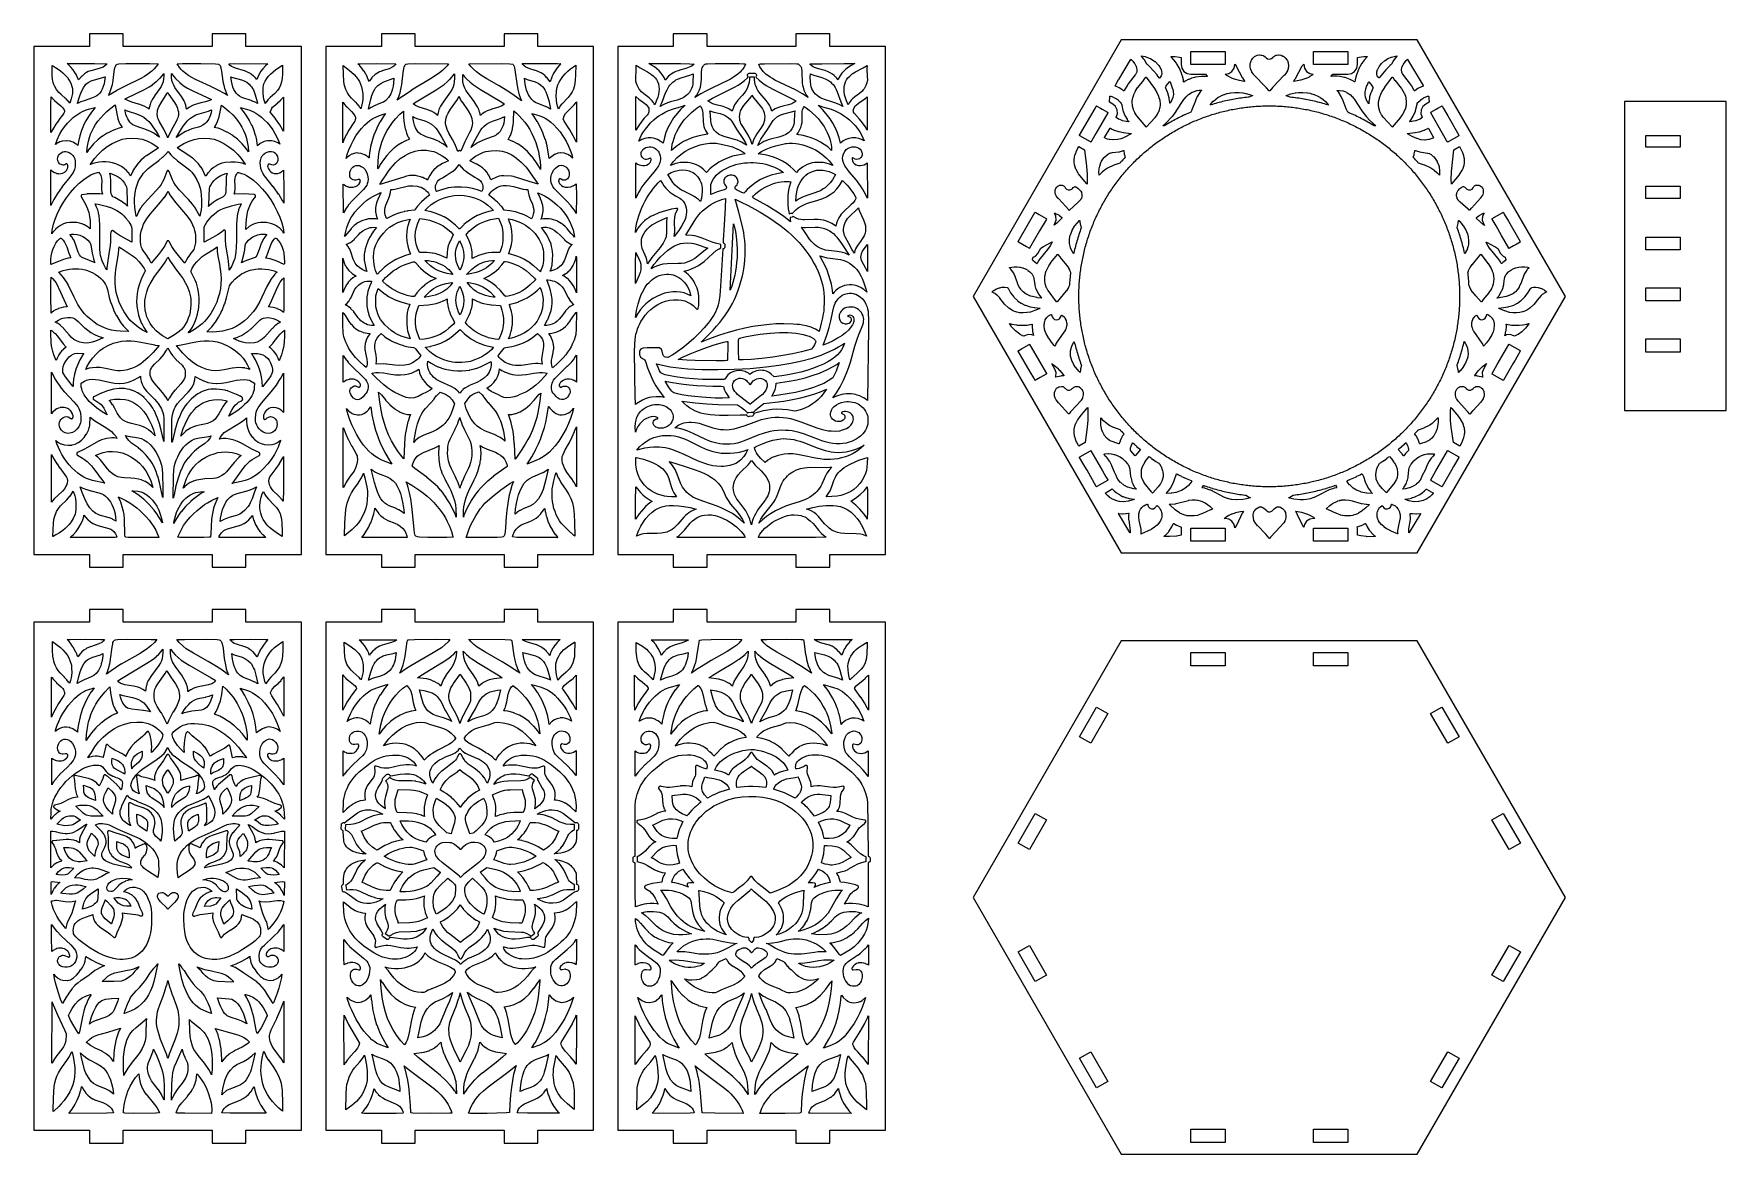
# Model space of a CAD drawing. Header units: millimetres. Extents: x 10 to 410, y 18 to 283.
import ezdxf

# ---------------------------------------------------------------- set-up
doc = ezdxf.new("R2010")
doc.units = ezdxf.units.MM
doc.layers.add('CUT', color=1, linetype='Continuous')

msp = doc.modelspace()

# ---------------------------------------------------------------- linework, layer by layer
at = {"layer": 'CUT'}
for points in [[(52.134, 157), (60.134, 157), (60.134, 160), (73.2679, 160), (73.2679, 280), (60.134, 280), (60.134, 283), (52.134, 283), (52.134, 280), (31.134, 280), (31.134, 283), (23.134, 283), (23.134, 280), (10, 280), (10, 160), (23.134, 160), (23.134, 157), (31.134, 157), (31.134, 160), (52.134, 160)], [(92.134, 280), (79, 280), (79, 160), (92.134, 160), (92.134, 157), (100.134, 157), (100.134, 160), (121.134, 160), (121.134, 157), (129.134, 157), (129.134, 160), (142.2679, 160), (142.2679, 280), (129.134, 280), (129.134, 283), (121.134, 283), (121.134, 280), (100.134, 280), (100.134, 283), (92.134, 283)], [(161.134, 160), (161.134, 157), (169.134, 157), (169.134, 160), (190.134, 160), (190.134, 157), (198.134, 157), (198.134, 160), (211.2679, 160), (211.2679, 280), (198.134, 280), (198.134, 283), (190.134, 283), (190.134, 280), (169.134, 280), (169.134, 283), (161.134, 283), (161.134, 280), (148, 280), (148, 160)], [(372, 221), (337, 281.6218), (267, 281.6218), (232, 221), (267, 160.3782), (337, 160.3782)], [(55.5275, 268.9384), (55.5436, 268.9009), (55.7708, 268.4395), (55.0675, 268.8944), (55.0521, 268.9036), (53.576, 269.7316), (53.5625, 269.7387), (51.6937, 270.6543), (51.6852, 270.6584), (48.2449, 272.1983), (47.3529, 272.6587), (46.6062, 273.1046), (45.6161, 273.8357), (45.1798, 274.2221), (44.8463, 274.5707), (44.435, 275.0676), (44.0102, 275.6598), (43.8464, 275.9408), (43.8579, 275.9425), (45.1584, 275.9892), (49.4801, 276), (52.9054, 275.9133), (53.6171, 275.8552), (53.7569, 275.801), (53.8978, 275.6719), (54.0023, 275.5151), (54.1048, 275.2878), (54.2269, 274.8839), (54.358, 274.2123), (54.696, 271.7892), (54.7011, 271.7602), (54.8792, 270.8974), (54.8857, 270.8703), (55.0982, 270.0901), (55.1104, 270.0522)], [(130.3942, 273.4864), (129.8921, 273.8136), (129.8612, 273.8308), (129.2119, 274.1394), (129.186, 274.1498), (128.5357, 274.3724), (128.5222, 274.3766), (127.2364, 274.7326), (126.6893, 274.9504), (126.3067, 275.1528), (125.9298, 275.4197), (125.5965, 275.7631), (125.4424, 276), (133.7685, 275.9719), (134.5507, 275.94), (134.5327, 275.9218), (134.518, 275.9059), (133.7535, 275.0288), (133.733, 275.0028), (133.2092, 274.2812), (133.1847, 274.2428), (132.7855, 273.5402), (132.767, 273.5041), (132.4551, 272.8178), (132.4449, 272.7937), (132.0079, 271.6738), (131.2348, 272.6974), (131.2071, 272.73), (130.8401, 273.1118), (130.8152, 273.1352), (130.4227, 273.4653)], [(204.0781, 275.9906), (203.1812, 275.5081), (202.5319, 275.1011), (201.9591, 274.6745), (201.4628, 274.228), (201.0171, 273.7264), (200.6607, 273.2216), (200.3072, 272.5972), (200.1329, 272.1321), (199.777, 272.5721), (199.1558, 273.1686), (198.7876, 273.4606), (198.2192, 273.8157), (197.7218, 274.0631), (197.0316, 274.3321), (196.4069, 274.523), (195.193, 274.8397), (194.5348, 275.0552), (194.2269, 275.2187), (193.9602, 275.3983), (193.5938, 275.6875), (193.4214, 275.8591), (193.5585, 275.9007), (193.7421, 275.9107), (196.2709, 275.9553), (201.559, 276)], [(269.3312, 276.9865), (269.3937, 276.9401), (269.7403, 276.5716), (269.7794, 276.525), (270.1908, 275.9712), (270.2255, 275.918), (270.3974, 275.6161), (270.4323, 275.5418), (270.6286, 275.0217), (270.6539, 274.9304), (270.7113, 274.6146), (270.7191, 274.4958), (270.7065, 274.2354), (270.6853, 274.1114), (270.602, 273.8315), (270.5627, 273.7356), (270.3821, 273.395), (270.3305, 273.3159), (268.6371, 271.17), (268.5492, 271.0395), (267.7248, 269.5931), (267.6633, 269.5246), (267.5799, 269.5637), (267.2998, 269.7772), (267.1895, 269.8507), (266.5083, 270.2451), (266.3999, 270.2998), (265.6561, 270.6223), (265.5818, 270.6752), (265.6088, 270.7622), (266.4096, 272.1936), (266.4184, 272.2087), (269.2307, 276.8651), (269.2503, 276.8951), (269.276, 276.9317)], [(275.0091, 276.435), (275.8122, 275.6271), (275.8692, 275.559), (276.1599, 275.1456), (276.2034, 275.0716), (276.3952, 274.6734), (276.429, 274.5823), (276.5373, 274.1802), (276.5532, 274.0917), (276.5981, 273.6018), (276.5925, 273.4642), (276.5648, 273.3058), (276.4635, 273.0773), (276.1085, 272.6209), (276.0494, 272.5684), (275.9911, 272.6217), (275.5272, 273.2358), (275.4869, 273.2859), (274.6207, 274.2972), (274.5923, 274.329), (273.6857, 275.3044), (273.609, 275.379), (273.2104, 275.7285), (273.1033, 275.8587), (272.5079, 276.8836), (272.3973, 277.0394), (271.8049, 277.7309), (271.7713, 277.7918), (271.8408, 277.7935), (272.6961, 277.6374), (272.7953, 277.6089), (273.8416, 277.1933), (273.933, 277.1462), (274.9224, 276.5054)], [(287.3598, 273.0259), (287.3975, 272.9665), (287.3276, 272.9579), (287.2749, 272.9622), (287.1874, 272.9655), (286.1259, 272.9617), (285.9907, 272.9524), (284.5307, 272.7575), (284.3849, 272.7273), (283.63, 272.5146), (283.5273, 272.4799), (282.971, 272.259), (282.8764, 272.2159), (282.2492, 271.8918), (282.1434, 271.829), (281.8762, 271.6485), (281.8006, 271.6171), (281.7726, 271.6941), (281.7237, 272.024), (281.7037, 272.1245), (281.4748, 273.0414), (281.447, 273.1343), (281.1515, 273.9773), (281.1187, 274.0594), (280.7543, 274.8727), (280.7092, 274.9616), (280.1518, 275.9434), (280.0868, 276.0441), (279.4902, 276.8614), (279.4098, 276.9587), (278.8351, 277.5745), (278.7776, 277.6546), (278.8295, 277.6675), (279.7359, 277.6356), (279.7758, 277.6326), (280.7571, 277.5227), (280.8071, 277.5146), (281.1415, 277.4441), (281.15, 277.4401), (281.15, 275.7417), (281.3251, 274.8615), (281.8237, 274.1154), (282.5698, 273.6168), (283.45, 273.4417), (286.9595, 273.4417)], [(283.45, 278.8417), (283.5534, 278.8417), (291.4466, 278.8417), (291.55, 278.8417), (291.55, 278.7383), (291.55, 275.8451), (291.55, 275.7417), (291.4466, 275.7417), (283.5534, 275.7417), (283.45, 275.7417), (283.45, 275.8451), (283.45, 278.7383)], [(303.2275, 277.7608), (303.3441, 277.8249), (303.673, 277.9542), (303.807, 277.9873), (304.2107, 278.0317), (304.3435, 278.0294), (304.7168, 277.9749), (304.8429, 277.9399), (305.2524, 277.7688), (305.3661, 277.7034), (305.6974, 277.4529), (305.7974, 277.3535), (306.2079, 276.8166), (306.2849, 276.6746), (306.4809, 276.1242), (306.5089, 275.9982), (306.5431, 275.6377), (306.5446, 275.5584), (306.5192, 275.1098), (306.5112, 275.0439), (306.4457, 274.6905), (306.4228, 274.6066), (306.3224, 274.3308), (306.2809, 274.2431), (306.0208, 273.8041), (305.9777, 273.742), (305.5103, 273.1629), (305.4787, 273.1273), (302.9108, 270.4785), (302.8757, 270.4405), (302.1209, 269.5809), (302.0395, 269.5198), (302.0268, 269.5168), (302.0003, 269.5221), (301.9132, 269.5879), (301.3614, 270.2425), (301.3097, 270.2994), (298.3113, 273.3693), (298.2487, 273.4471), (297.9173, 273.9498), (297.8743, 274.0292), (297.6398, 274.5684), (297.6061, 274.6767), (297.4837, 275.3023), (297.4749, 275.4331), (297.5087, 276.0116), (297.5358, 276.1501), (297.7098, 276.6595), (297.7785, 276.7935), (298.0937, 277.2365), (298.1824, 277.3328), (298.5564, 277.6486), (298.6544, 277.7141), (299.013, 277.8987), (299.1549, 277.9475), (299.5487, 278.0221), (299.6785, 278.0303), (300.1027, 278.0039), (300.2405, 277.9764), (300.5828, 277.8585), (300.6957, 277.8036), (301.0196, 277.5949), (301.1141, 277.517), (301.2606, 277.3641), (301.6301, 277.115), (302.0697, 277.0416), (302.5001, 277.1572), (302.8438, 277.4409), (302.8738, 277.479), (302.9766, 277.578)], [(312.45, 275.7417), (312.45, 275.8451), (312.45, 278.7383), (312.45, 278.8417), (312.5534, 278.8417), (320.4466, 278.8417), (320.55, 278.8417), (320.55, 278.7383), (320.55, 275.8451), (320.55, 275.7417), (320.4466, 275.7417), (312.5534, 275.7417)], [(324.3648, 277.6374), (324.413, 277.6399), (325.1179, 277.6441), (325.1873, 277.6305), (325.1305, 277.5509), (324.4991, 276.8665), (324.4139, 276.7613), (323.8822, 276.0103), (323.8256, 275.9211), (323.4067, 275.1819), (323.3653, 275.1008), (322.9648, 274.2245), (322.9311, 274.1417), (322.6518, 273.3611), (322.6293, 273.2902), (322.3051, 272.1316), (322.2812, 272.0248), (322.2305, 271.7269), (322.2007, 271.6505), (322.126, 271.6844), (322.0134, 271.7665), (321.8922, 271.8427), (321.281, 272.1712), (321.134, 272.2363), (319.9142, 272.6677), (319.7648, 272.7084), (318.8028, 272.8958), (318.6954, 272.911), (317.9445, 272.978), (317.8454, 272.9821), (316.8639, 272.9768), (316.779, 272.9729), (316.6645, 272.963), (316.5943, 272.971), (316.6308, 273.0316), (317.0063, 273.4417), (320.55, 273.4417), (321.4302, 273.6168), (322.1763, 274.1154), (322.6749, 274.8615), (322.85, 275.7417), (322.85, 277.4458), (322.8597, 277.4502), (323.2223, 277.5226), (323.2739, 277.5303)], [(327.4315, 273.9992), (327.5882, 274.5568), (327.6335, 274.6675), (327.9875, 275.3108), (328.0438, 275.3934), (328.5751, 276.0317), (328.6369, 276.0943), (329.3155, 276.6759), (329.38, 276.7231), (330.0592, 277.145), (330.1281, 277.181), (330.8351, 277.4861), (330.934, 277.5176), (332.1431, 277.774), (332.2118, 277.7741), (332.1785, 277.714), (331.5005, 276.9312), (331.3676, 276.7378), (330.9028, 275.8661), (330.775, 275.7098), (330.5083, 275.4896), (330.4142, 275.4018), (329.6346, 274.5784), (329.5901, 274.5283), (328.0152, 272.6372), (327.9554, 272.587), (327.8974, 272.6392), (327.536, 273.1052), (327.4498, 273.2709), (327.4268, 273.3454), (327.4038, 273.5111), (327.4121, 273.8698)], [(336.4212, 269.5776), (336.3369, 269.542), (336.2775, 269.6117), (335.7253, 270.6349), (335.6303, 270.7806), (333.5589, 273.4454), (333.4794, 273.5905), (333.3553, 273.9387), (333.3271, 274.0665), (333.2917, 274.4524), (333.2956, 274.5794), (333.3718, 275.077), (333.4174, 275.2243), (333.6781, 275.7662), (333.7245, 275.8444), (334.3637, 276.7357), (334.4226, 276.8045), (334.5889, 276.9676), (334.6539, 277.0115), (334.7058, 276.9527), (338.4124, 270.7963), (338.4422, 270.7096), (338.3684, 270.6552), (337.3091, 270.1769), (337.1391, 270.0801)], [(19.0173, 268.301), (18.8467, 267.6207), (18.59, 266.8385), (18.4977, 266.6167), (18.1624, 267.0703), (18.1339, 267.1041), (17.5274, 267.735), (17.5024, 267.7584), (16.449, 268.641), (15.9242, 269.152), (15.3694, 269.8361), (14.9238, 270.5724), (14.7123, 271.0313), (14.547, 271.4777), (14.4553, 271.8402), (14.3925, 272.2829), (14.3379, 273.1531), (14.3006, 274.6821), (14.3154, 275.5253), (14.4664, 275.4505), (15.4822, 274.8151), (16.2655, 274.2578), (16.8781, 273.7597), (17.4772, 273.1925), (17.9274, 272.6855), (18.3033, 272.1732), (18.6062, 271.656), (18.8388, 271.1328), (19.0035, 270.6009), (19.1029, 270.0565), (19.1385, 269.4946), (19.1102, 268.9104)], [(24.3106, 275.9967), (26.8577, 275.9449), (27.2667, 275.9208), (27.1622, 275.7863), (26.7257, 275.3794), (26.3618, 275.1337), (25.4308, 274.7969), (23.4628, 274.3041), (23.4381, 274.2966), (22.8621, 274.0891), (22.8341, 274.0771), (22.4676, 273.8954), (22.4294, 273.8724), (21.935, 273.5208), (21.9118, 273.5025), (21.3883, 273.0471), (21.3624, 273.0219), (20.5687, 272.1578), (20.0637, 273.2712), (20.0454, 273.3067), (19.7103, 273.8827), (19.6939, 273.9083), (19.2559, 274.5378), (19.2387, 274.5605), (18.8188, 275.0711), (18.8008, 275.0912), (18.3578, 275.5502), (18.3306, 275.5752), (17.8508, 275.9686), (19.47, 275.9969)], [(26.5865, 271.2013), (26.3883, 270.5528), (26.1541, 269.9695), (25.8861, 269.4543), (25.5863, 269.0084), (25.3106, 268.6893), (24.9249, 268.3573), (24.4381, 268.1013), (23.6087, 267.7735), (22.1051, 267.2963), (22.0938, 267.2926), (21.1064, 266.9287), (21.0885, 266.9213), (20.335, 266.5794), (20.3535, 266.6561), (20.8228, 268.16), (21.2051, 269.2101), (21.4684, 269.8126), (21.7377, 270.321), (22.0195, 270.7449), (22.3185, 271.0933), (22.8707, 271.5426), (23.5464, 271.8897), (24.3074, 272.1459), (26.305, 272.6705), (26.3258, 272.6769), (26.7841, 272.8399), (26.8075, 272.8495), (26.8753, 272.8812), (26.7234, 271.7974)], [(31.7083, 275.9953), (37.3057, 275.9894), (39.1797, 275.9459), (39.3808, 275.9287), (39.2882, 275.7852), (38.4646, 274.752), (37.8802, 274.1691), (36.9344, 273.4441), (36.1599, 272.9531), (35.3168, 272.4858), (31.5957, 270.6761), (31.5861, 270.6712), (29.5648, 269.5879), (29.552, 269.5806), (27.6296, 268.4155), (27.6852, 268.5283), (27.6964, 268.553), (28.042, 269.3909), (28.0501, 269.4121), (28.3647, 270.3099), (28.3732, 270.3365), (28.5625, 271.0143), (28.5703, 271.0473), (28.7542, 271.9734), (28.7597, 272.0081), (29.0143, 274.1486), (29.1623, 274.9575), (29.2653, 275.3006), (29.376, 275.5438), (29.4925, 275.7061), (29.6013, 275.8013), (29.7768, 275.8798), (30.1246, 275.9374)], [(40.6553, 273.4919), (40.7375, 273.6103), (40.7162, 273.0455), (40.6621, 272.4058), (40.5297, 271.6858), (40.3407, 271.1035), (40.1064, 270.5984), (39.7943, 270.0684), (38.5306, 268.3309), (38.5211, 268.3173), (37.9615, 267.4689), (37.9376, 267.4275), (37.7062, 266.9588), (37.6876, 266.9149), (37.4782, 266.3286), (37.4659, 266.2879), (37.2062, 265.2487), (37.1935, 265.259), (36.934, 265.4402), (36.9038, 265.4587), (36.0717, 265.8968), (36.0461, 265.9086), (34.7978, 266.4073), (34.7738, 266.4154), (33.1327, 266.8909), (32.208, 267.2236), (31.4876, 267.5736), (31.8936, 267.7908), (36.1577, 269.8874), (36.1703, 269.8939), (37.2212, 270.4798), (37.2356, 270.4885), (38.0356, 270.9991), (38.0587, 271.0155), (38.9457, 271.7104), (38.9689, 271.7305), (39.8825, 272.6041), (39.9033, 272.6259), (40.6314, 273.4613)], [(45.7659, 266.5908), (45.7494, 266.6342), (45.5396, 267.1079), (45.5168, 267.1519), (44.8988, 268.1758), (44.8823, 268.201), (43.3511, 270.3265), (43.0502, 270.8603), (42.8266, 271.3822), (42.6521, 271.9964), (42.5533, 272.6647), (42.5239, 273.221), (42.5234, 273.6073), (42.663, 273.3986), (42.6888, 273.3649), (43.4625, 272.4644), (43.4838, 272.4418), (44.4841, 271.4772), (44.5072, 271.4572), (45.5194, 270.6565), (45.5505, 270.6349), (46.3044, 270.1834), (46.3197, 270.1748), (47.6, 269.513), (47.611, 269.5077), (51.9773, 267.4933), (51.7446, 267.3589), (51.2785, 267.1559), (50.5401, 266.9214), (49.4623, 266.7064), (49.4491, 266.7034), (48.7006, 266.5117), (48.6846, 266.507), (48.1211, 266.3227), (48.0966, 266.3133), (47.5232, 266.0601), (47.5036, 266.0505), (46.7608, 265.6479), (46.7383, 265.6344), (46.0839, 265.1967), (45.9239, 266.0793), (45.918, 266.1068), (45.9104, 266.1339)], [(57.3431, 275.9728), (65.3135, 275.9293), (64.7463, 275.4486), (64.7192, 275.4229), (64.116, 274.7769), (64.0933, 274.7499), (63.6898, 274.2179), (63.6624, 274.1762), (63.0155, 273.0306), (62.9961, 272.9914), (62.6695, 272.2286), (62.3211, 272.6549), (62.302, 272.6764), (61.9821, 273.0065), (61.9546, 273.0317), (61.4646, 273.4308), (61.4348, 273.4522), (60.8708, 273.8049), (60.8376, 273.8227), (59.8501, 274.2669), (59.8165, 274.2794), (57.6703, 274.9085), (57.0831, 275.1308), (56.7033, 275.3228), (56.4205, 275.5477), (56.1108, 275.8891), (56.0755, 275.947)], [(56.5526, 272.8379), (56.976, 272.6769), (57.0019, 272.6686), (59.087, 272.1199), (59.7424, 271.9004), (60.3035, 271.6053), (60.8777, 271.1356), (61.2424, 270.7607), (61.4786, 270.4643), (61.6871, 270.1341), (61.8813, 269.7426), (62.2936, 268.6136), (62.849, 266.6836), (62.8777, 266.5679), (62.2979, 266.8509), (62.2844, 266.8571), (61.6189, 267.1374), (61.6014, 267.1441), (59.156, 267.976), (58.6283, 268.2572), (58.198, 268.5989), (57.8473, 268.9801), (57.5497, 269.3884), (57.2943, 269.8607), (57.0632, 270.4191), (56.8369, 271.1459), (56.6825, 271.8286)], [(64.7113, 266.5886), (64.5826, 266.8919), (64.3563, 267.599), (64.2566, 268.1322), (64.2046, 269.0295), (64.2171, 270.3259), (64.2675, 270.7931), (64.3977, 271.2263), (64.7021, 271.8553), (65.082, 272.4739), (65.4853, 272.9966), (65.9669, 273.5076), (66.543, 274.0209), (67.2272, 274.5485), (68.8002, 275.5835), (68.7593, 273.5596), (68.6983, 272.4596), (68.5607, 271.6308), (68.3022, 270.8826), (67.9601, 270.1602), (67.5801, 269.5865), (66.9509, 268.8925), (65.8581, 267.9657), (65.8366, 267.9455), (65.3108, 267.4083), (65.2884, 267.383), (64.9664, 266.9806), (64.9448, 266.9508)], [(83.1223, 275.5219), (84.5576, 274.4465), (85.6762, 273.4251), (86.1907, 272.8443), (86.6268, 272.2523), (86.942, 271.7295), (87.235, 271.1141), (87.4579, 270.4805), (87.6325, 269.7292), (87.7295, 268.9287), (87.7581, 268.0694), (87.7312, 267.497), (87.6545, 266.9382), (87.4219, 265.913), (87.2558, 265.3122), (87.109, 265.5894), (87.0936, 265.6162), (87.0765, 265.6412), (86.7027, 266.1482), (86.6796, 266.1766), (86.1511, 266.7609), (86.1361, 266.7765), (85.0562, 267.8268), (84.5185, 268.4556), (84.1061, 269.0942), (83.7561, 269.8339), (83.4069, 270.8267), (83.2592, 271.6954), (83.1578, 273.529)], [(89.1138, 272.0518), (89.1017, 272.087), (88.8915, 272.6311), (88.8751, 272.6685), (88.5099, 273.4157), (88.4924, 273.4482), (88.0517, 274.1859), (88.0338, 274.2135), (87.5413, 274.9045), (87.5221, 274.9293), (87.0672, 275.4662), (87.0384, 275.4964), (86.5759, 275.9227), (91.0298, 275.9807), (95.5534, 275.9194), (95.3823, 275.6754), (95.0955, 275.3947), (94.8155, 275.1891), (93.9582, 274.7693), (92.2345, 274.2302), (92.2157, 274.2232), (91.4673, 273.9181), (91.4457, 273.9081), (91.4248, 273.8959), (90.6846, 273.4195), (90.662, 273.4034), (90.6404, 273.3847), (89.9057, 272.686), (89.8865, 272.666), (89.8684, 272.6442), (89.3304, 271.9376), (89.3109, 271.9095), (89.2934, 271.879), (89.2131, 271.7256)], [(94.8795, 272.4261), (94.9097, 272.4393), (95.1226, 272.5498), (95.0127, 271.3812), (94.8984, 270.6848), (94.7546, 270.0449), (94.5828, 269.4675), (94.345, 268.8625), (94.1138, 268.4111), (93.8084, 267.9515), (93.1871, 267.2904), (92.6304, 266.8875), (92.1872, 266.671), (91.118, 266.2779), (91.1032, 266.2719), (90.4067, 265.9625), (90.3925, 265.9557), (89.7227, 265.6072), (89.7081, 265.5988), (89.0813, 265.2207), (89.1548, 265.6275), (89.6318, 267.6105), (89.8971, 268.4763), (90.1781, 269.2059), (90.4834, 269.8144), (90.7722, 270.2527), (91.3127, 270.8332), (91.9759, 271.296), (92.7203, 271.646)], [(97.6809, 275.4939), (97.8021, 275.7035), (97.9184, 275.8237), (98.001, 275.8579), (98.4057, 275.9029), (100.2934, 275.9611), (108.0297, 275.9145), (107.6758, 275.4651), (107.2235, 274.9507), (106.6046, 274.3644), (105.8933, 273.8004), (104.1318, 272.6215), (99.2773, 269.6622), (99.2671, 269.6558), (97.2574, 268.3067), (97.2502, 268.3018), (95.9069, 267.3389), (96.1084, 267.758), (96.1247, 267.7961), (96.3475, 268.3852), (96.3583, 268.417), (96.5565, 269.0679), (96.565, 269.0988), (96.7636, 269.9266), (96.77, 269.9569), (96.9605, 271.0068), (96.9655, 271.0402), (97.3014, 273.8204), (97.4718, 274.8233), (97.5608, 275.1685)], [(106.951, 271.0594), (106.9702, 271.0735), (107.6823, 271.6441), (107.7009, 271.6603), (108.3535, 272.2742), (108.3775, 272.2991), (109.4523, 273.5396), (109.4217, 272.5171), (109.3688, 271.7019), (109.268, 271.0451), (109.098, 270.4648), (108.8711, 269.9598), (108.4868, 269.3116), (106.8951, 267.1196), (106.8848, 267.1049), (106.1256, 265.9533), (106.1103, 265.9283), (106.0965, 265.9016), (105.8622, 265.4117), (105.8468, 265.3753), (105.8339, 265.337), (105.5768, 264.4574), (105.5648, 264.4079), (105.4303, 263.71), (105.3296, 263.8139), (105.3051, 263.8368), (104.9649, 264.1215), (104.9396, 264.1404), (104.5343, 264.4111), (104.512, 264.4243), (103.9627, 264.7193), (103.938, 264.7309), (102.9245, 265.141), (102.9033, 265.1485), (101.0479, 265.7038), (100.2408, 266.0574), (99.9513, 266.2412), (99.6698, 266.481), (99.9924, 266.6983), (105.0646, 269.7877), (105.0753, 269.7947)], [(115.538, 263.6875), (115.5137, 263.8727), (115.5056, 263.9189), (115.3842, 264.4779), (115.3767, 264.5086), (115.3674, 264.5381), (115.1747, 265.0974), (115.1544, 265.1473), (114.8781, 265.7305), (114.8535, 265.7753), (114.1495, 266.9005), (114.1321, 266.9261), (112.4455, 269.2053), (112.1154, 269.7261), (111.8639, 270.1946), (111.5781, 270.9418), (111.4272, 271.7185), (111.375, 272.5461), (111.3727, 273.4156), (111.8039, 272.886), (111.8179, 272.8699), (112.3464, 272.2949), (112.366, 272.2751), (113.1142, 271.5868), (113.1316, 271.572), (113.9282, 270.9417), (113.9467, 270.9281), (115.5757, 269.838), (115.5886, 269.8298), (120.6234, 266.8537), (121.2475, 266.4177), (121.0094, 266.2356), (120.6019, 266.0011), (119.68, 265.6204), (118.1845, 265.1742), (118.172, 265.17), (117.178, 264.8117), (117.1507, 264.8001), (116.6286, 264.538), (116.596, 264.5184), (115.9951, 264.1023), (115.9635, 264.077)], [(123.5954, 275.0148), (123.7994, 273.965), (124.1315, 271.2652), (124.1357, 271.2367), (124.3611, 269.9499), (124.3733, 269.8961), (124.7309, 268.6269), (124.746, 268.5811), (125.2889, 267.1749), (123.2088, 268.6798), (123.1987, 268.6869), (121.6543, 269.7051), (121.6453, 269.7107), (120.0134, 270.6987), (120.0064, 270.7028), (117.102, 272.3428), (115.6613, 273.2427), (114.6151, 274.0015), (113.8014, 274.7207), (113.2773, 275.2947), (112.7899, 275.9146), (120.568, 275.9629), (122.4942, 275.9151), (123.186, 275.8261), (123.2868, 275.7331), (123.3791, 275.5956), (123.5037, 275.314)], [(126.6331, 272.2356), (128.5, 271.6414), (129.1654, 271.3628), (129.7811, 270.9805), (130.2956, 270.4971), (130.558, 270.1576), (130.8029, 269.7592), (131.0299, 269.3001), (131.2769, 268.6792), (131.7085, 267.2269), (132.1314, 265.3292), (132.1533, 265.1944), (131.8122, 265.4022), (131.7914, 265.4137), (131.1444, 265.7314), (131.1278, 265.7388), (128.5968, 266.7603), (128.1622, 267.0472), (127.7148, 267.4996), (127.2441, 268.0898), (126.9132, 268.5977), (126.6444, 269.1304), (126.427, 269.7136), (126.2522, 270.3759), (126.1148, 271.1382), (125.9685, 272.5602), (126.0711, 272.4964), (126.0993, 272.4809), (126.6044, 272.2468)], [(137.2358, 269.2756), (136.7901, 268.5929), (136.2656, 267.9714), (134.7596, 266.4055), (134.7377, 266.3803), (134.4257, 265.9877), (134.398, 265.9479), (134.0686, 265.4089), (134.0513, 265.3777), (133.9831, 265.2422), (133.7881, 265.9605), (133.6507, 266.6146), (133.5402, 267.361), (133.4745, 268.3973), (133.508, 269.2714), (133.6472, 270.1811), (133.8741, 270.9544), (134.1621, 271.5926), (134.55, 272.2469), (135.0312, 272.9033), (135.5989, 273.5513), (136.2465, 274.1814), (136.8824, 274.7178), (137.5719, 275.2274), (138.1065, 275.5771), (138.0519, 273.3924), (137.9673, 272.0118), (137.7898, 270.81), (137.5304, 269.9142)], [(156.8542, 272.6101), (157.1463, 272.2228), (157.4304, 271.7141), (157.6289, 271.1724), (157.7463, 270.5904), (157.786, 269.9618), (157.7482, 269.2817), (157.6427, 268.7094), (157.451, 268.0472), (157.1047, 267.0848), (156.7481, 266.2121), (156.6497, 266.4555), (156.4824, 266.7607), (156.0846, 267.2798), (155.4191, 267.9093), (154.1778, 268.8421), (153.6265, 269.3327), (153.0971, 269.9407), (152.8837, 270.2556), (152.6497, 270.6899), (152.434, 271.2611), (152.3172, 271.8562), (152.3103, 272.3795), (152.4002, 274.6109), (152.3911, 275.1501), (152.3392, 275.5952), (153.3113, 274.9967), (155.0558, 274.0436), (155.9718, 273.434), (156.5016, 272.9834)], [(157.2808, 274.7212), (156.6661, 275.1821), (155.9837, 275.6144), (155.3217, 275.9719), (162.8561, 275.9832), (165.0272, 275.9405), (166.0571, 275.8722), (165.5849, 275.4819), (165.2912, 275.2901), (164.9189, 275.0976), (164.0908, 274.8135), (162.9035, 274.4998), (162.2739, 274.3048), (161.7227, 274.0934), (161.2324, 273.8567), (160.6715, 273.5095), (160.0217, 272.9943), (159.5031, 272.4834), (159.204, 272.0912), (158.9763, 272.6696), (158.68, 273.2016), (158.2945, 273.7251), (157.8268, 274.2329)], [(160.1149, 270.5738), (160.3245, 270.8503), (160.639, 271.1959), (161.0441, 271.5716), (161.4798, 271.9241), (161.7806, 272.1123), (162.1423, 272.2897), (163.241, 272.7009), (165.0325, 273.2343), (165.8467, 273.5693), (165.7897, 271.578), (165.7426, 271.09), (165.6483, 270.6224), (165.4739, 270.1059), (165.2442, 269.6261), (164.961, 269.1844), (164.534, 268.6885), (164.1356, 268.3387), (163.8046, 268.1048), (163.4468, 267.896), (163.0624, 267.7135), (162.091, 267.3681), (160.4781, 266.9196), (159.7676, 266.6885), (158.9169, 266.3311), (158.015, 265.8525), (158.57, 267.121), (159.3382, 269.0476), (159.6656, 269.7921), (159.9189, 270.2678)], [(167.6863, 270.9759), (167.758, 271.5182), (167.7999, 272.3609), (167.8278, 273.9734), (167.9002, 274.6811), (167.979, 274.9875), (168.0892, 275.2369), (168.2976, 275.5316), (168.5488, 275.7842), (168.825, 275.8925), (169.2587, 275.9521), (171.0237, 275.9996), (176.6963, 275.9811), (177.7204, 275.9328), (178.0468, 275.8855), (178.1786, 275.8348), (178.1023, 275.5696), (177.8228, 275.024), (177.5832, 274.6692), (177.2851, 274.3179), (176.9154, 273.9475), (176.3712, 273.4742), (175.3672, 272.739), (174.6934, 272.3236), (174.1663, 272.046), (170.3865, 270.2598), (168.8506, 269.4921), (167.6218, 268.8026), (166.2702, 267.9339), (166.674, 268.4928), (167.0308, 269.1118), (167.3291, 269.7687), (167.5576, 270.4379)], [(183.862, 266.1318), (183.5621, 266.624), (183.1154, 267.2302), (181.6853, 268.9026), (181.152, 269.6459), (180.9113, 270.0803), (180.6916, 270.5746), (180.5118, 271.0663), (180.3803, 271.5554), (180.308, 272.1043), (180.3158, 272.7394), (179.1619, 272.7535), (179.1572, 272.7542), (179.1469, 272.2882), (179.0471, 271.5049), (178.8616, 270.7885), (178.5792, 270.1107), (178.261, 269.5552), (177.8596, 268.9913), (177.4739, 268.5241), (176.4103, 267.3384), (175.8154, 266.5533), (175.6244, 266.2397), (175.4173, 265.8242), (175.0386, 264.7621), (174.303, 265.2547), (173.6849, 265.5527), (172.9439, 265.8124), (171.2826, 266.2421), (170.5178, 266.4832), (169.7712, 266.8399), (169.3139, 267.1471), (169.6483, 267.3781), (170.4416, 267.8143), (174.6931, 269.9096), (175.6077, 270.3912), (176.4375, 270.8748), (177.2603, 271.4294), (177.9974, 272.0238), (178.6501, 272.6382), (178.8551, 272.874), (178.8243, 272.8983), (178.7492, 272.9986), (178.7027, 273.1149), (178.6878, 273.2394), (178.7057, 273.3634), (178.7551, 273.4786), (178.8326, 273.577), (178.9329, 273.6521), (179.0492, 273.6986), (179.1737, 273.7135), (180.3275, 273.6994), (180.4515, 273.6815), (180.5667, 273.6321), (180.6652, 273.5546), (180.7402, 273.4543), (180.7868, 273.3379), (180.8016, 273.2135), (180.7837, 273.0895), (180.7344, 272.9743), (180.6569, 272.8759), (180.6312, 272.8566), (180.7661, 272.689), (181.4631, 272.0276), (182.3289, 271.3432), (183.1318, 270.7987), (183.765, 270.429), (184.7978, 269.8823), (188.9045, 267.8353), (189.7434, 267.3806), (190.1518, 267.1255), (189.9118, 266.9274), (189.645, 266.7548), (189.1288, 266.4912), (188.3995, 266.2678), (187.0409, 265.9376), (186.2465, 265.7125), (185.7929, 265.5479), (185.2586, 265.2729), (184.865, 265.0316), (184.4046, 264.7032), (184.2744, 265.1867), (184.1015, 265.6495)], [(184.0374, 272.7525), (183.0474, 273.4951), (182.6345, 273.8633), (182.3619, 274.1461), (181.9582, 274.66), (181.6124, 275.1969), (181.4077, 275.6201), (181.3904, 275.8329), (181.4939, 275.8813), (181.7556, 275.9209), (182.7161, 275.9593), (188.8744, 275.9659), (190.3588, 275.9306), (190.6239, 275.8892), (190.833, 275.7845), (191.01, 275.6436), (191.1685, 275.4672), (191.3006, 275.2638), (191.4135, 274.9725), (191.4945, 274.0493), (191.6285, 271.3899), (191.6957, 270.8534), (191.8055, 270.3769), (192.0312, 269.7036), (192.3187, 269.0602), (192.6585, 268.4655), (193.0246, 267.959), (191.6606, 268.8389), (190.0062, 269.7839), (185.1478, 272.1), (184.5541, 272.4233)], [(197.512, 272.1698), (197.8514, 271.9624), (198.2696, 271.6512), (198.5586, 271.3908), (198.9128, 271.0056), (199.1559, 270.6871), (199.3807, 270.342), (199.6531, 269.8391), (199.8958, 269.2852), (200.7611, 266.9809), (201.2297, 265.8702), (200.5367, 266.2543), (199.5886, 266.6459), (198.6232, 266.9648), (197.0909, 267.403), (196.2328, 267.7153), (195.9002, 267.8783), (195.508, 268.124), (195.127, 268.4251), (194.7367, 268.7848), (194.3377, 269.2378), (194.0881, 269.6149), (193.8927, 270.0228), (193.7452, 270.4781), (193.6402, 270.9974), (193.5611, 271.7599), (193.5285, 272.7772), (193.5343, 273.5742), (193.9121, 273.3916), (194.3414, 273.234), (196.2746, 272.6803), (197.0232, 272.4132)], [(202.0753, 267.1577), (201.8238, 267.919), (201.6457, 268.6373), (201.5409, 269.3137), (201.5091, 269.95), (201.5498, 270.5477), (201.6627, 271.1089), (201.8478, 271.636), (202.1054, 272.1316), (202.4363, 272.5979), (202.8413, 273.0369), (203.4056, 273.5257), (204.1951, 274.0471), (205.9935, 275.0054), (206.9585, 275.5603), (206.8581, 274.7084), (207.0035, 272.9), (207.01, 272.1799), (206.9129, 271.4612), (206.6869, 270.8035), (206.267, 270.0409), (206.0517, 269.7567), (205.6984, 269.3743), (205.1594, 268.9004), (204.0338, 268.0952), (203.4663, 267.6326), (203.1909, 267.3553), (202.9225, 267.0234), (202.6951, 266.6773), (202.4532, 266.225)], [(275.4321, 269.1875), (275.4594, 269.1348), (275.8346, 268.2986), (275.8608, 268.2267), (276.1084, 267.3511), (276.1258, 267.258), (276.203, 266.443), (276.2026, 266.3402), (276.1218, 265.552), (276.1027, 265.4556), (275.8706, 264.6778), (275.8361, 264.5912), (275.538, 264.0018), (275.4946, 263.9307), (274.9767, 263.2161), (274.9426, 263.1738), (273.0249, 261.034), (272.9489, 260.9797), (272.8772, 261.0394), (272.4555, 261.585), (272.4221, 261.6261), (270.7249, 263.6073), (270.6816, 263.6656), (270.2545, 264.3322), (270.2163, 264.4036), (269.9394, 265.0316), (269.9098, 265.1189), (269.7045, 265.9611), (269.6912, 266.0446), (269.6249, 266.8984), (269.6265, 266.9965), (269.7108, 267.759), (269.73, 267.8529), (269.9653, 268.6321), (269.9957, 268.7098), (270.3709, 269.4812), (270.4039, 269.5393), (270.9501, 270.3727), (270.9819, 270.4162), (272.3513, 272.0989), (272.3947, 272.1562), (272.8082, 272.7422), (272.8658, 272.7978), (272.9248, 272.7436), (274.8692, 270.1319), (274.8997, 270.0861)], [(293.85, 275.831), (294.1691, 275.416), (294.2176, 275.3403), (295.6281, 272.6557), (295.6726, 272.5789), (296.1487, 271.8334), (296.1747, 271.7669), (296.1034, 271.7676), (294.9727, 272.0024), (294.9518, 272.0072), (293.8185, 272.2913), (293.7687, 272.3064), (293.0447, 272.5666), (292.9771, 272.5964), (292.1048, 273.057), (292.0403, 273.0973), (291.5648, 273.4446), (292.4302, 273.6168), (293.1763, 274.1154), (293.6749, 274.8615), (293.85, 275.7417)], [(310.15, 275.7417), (310.3251, 274.8615), (310.8237, 274.1154), (311.5698, 273.6168), (312.4015, 273.4513), (312.1863, 273.2629), (312.1174, 273.2119), (311.4748, 272.813), (311.4178, 272.7823), (310.7459, 272.4724), (310.6741, 272.4455), (309.4505, 272.0859), (309.4042, 272.0745), (307.8453, 271.7669), (307.7739, 271.7669), (307.7999, 271.8334), (308.1638, 272.4041), (308.2019, 272.4687), (309.804, 275.4275), (309.8601, 275.5109), (310.15, 275.8632)], [(328.3182, 264.2924), (328.0765, 264.9139), (328.0566, 264.9765), (327.9214, 265.5163), (327.909, 265.5851), (327.8416, 266.1839), (327.8385, 266.2567), (327.855, 266.8675), (327.8612, 266.9347), (327.9511, 267.5073), (327.9633, 267.5639), (328.1097, 268.101), (328.1263, 268.1516), (328.3632, 268.7665), (328.3837, 268.8128), (328.6636, 269.3718), (328.6936, 269.4239), (329.2974, 270.348), (329.3143, 270.3723), (330.662, 272.2008), (331.068, 272.7414), (331.1271, 272.7952), (331.1847, 272.7397), (331.6355, 272.1014), (331.6748, 272.0493), (333.1973, 270.1555), (333.2333, 270.1049), (333.9067, 269.0273), (333.9504, 268.9405), (334.1499, 268.4305), (334.1741, 268.3502), (334.2923, 267.8028), (334.3028, 267.7293), (334.3528, 267.0264), (334.354, 266.9749), (334.3285, 266.0417), (334.3212, 265.9673), (334.2612, 265.6175), (334.2415, 265.5392), (334.1157, 265.1645), (334.0882, 265.0981), (333.5744, 264.0635), (333.5287, 263.9882), (332.9624, 263.2102), (332.9358, 263.1766), (331.526, 261.5397), (331.4642, 261.4605), (331.1543, 261.0221), (331.0986, 260.9674), (331.0366, 261.0149), (328.9727, 263.2834), (328.9374, 263.3266), (328.5933, 263.7966), (328.5582, 263.8513), (328.3488, 264.2273)], [(15.5066, 266.6844), (16.3795, 266.0061), (16.7922, 265.6007), (17.0387, 265.2775), (17.1702, 265.0403), (17.2485, 264.8246), (17.2755, 264.6583), (17.2604, 264.5568), (17.1038, 264.2556), (16.7541, 263.7576), (15.8892, 262.6629), (15.8759, 262.6448), (15.2394, 261.7259), (15.2275, 261.7077), (14.6213, 260.7139), (14.6116, 260.6969), (14.0516, 259.6639), (14.0238, 261.5766), (14.0398, 266.4334), (14.0715, 268.1244), (14.8626, 267.2607), (14.8858, 267.2377), (15.4905, 266.6979)], [(41.5364, 268.9825), (41.6448, 269.1766), (41.918, 268.6887), (41.9345, 268.6618), (43.2243, 266.7516), (43.6788, 265.9774), (43.9278, 265.4374), (44.0722, 265.0104), (44.1577, 264.6062), (44.188, 264.2135), (44.1726, 263.8944), (44.1036, 263.4894), (44.0045, 263.1429), (43.8296, 262.6946), (43.5461, 262.123), (42.5525, 260.3381), (42.5405, 260.3147), (41.6775, 258.4895), (41.661, 258.4585), (41.2104, 259.5058), (41.2015, 259.5251), (40.7492, 260.4414), (40.7379, 260.4626), (39.716, 262.2488), (39.4527, 262.7643), (39.3191, 263.1037), (39.2435, 263.3984), (39.1871, 264.1211), (39.2058, 264.6153), (39.2645, 264.993), (39.3755, 265.373), (39.5549, 265.7926), (40.0635, 266.6906), (41.5242, 268.9621)], [(67.1073, 262.9637), (67.0933, 262.9823), (65.8732, 264.5074), (66.1498, 265.241), (66.2688, 265.4677), (66.4188, 265.6736), (66.6999, 265.9576), (67.676, 266.7461), (67.6904, 266.7586), (68.3547, 267.3663), (68.3702, 267.3814), (68.792, 267.8228), (68.8092, 267.8423), (68.9974, 268.0724), (68.9958, 262.0851), (68.9752, 259.978), (68.8477, 260.2548), (68.8305, 260.2879), (68.1212, 261.509), (68.1046, 261.5352)], [(110.8267, 255.3666), (110.7964, 255.3832), (110.7055, 255.425), (110.6757, 255.4365), (110.6452, 255.4437), (110.6144, 255.4466), (110.5835, 255.4452), (110.5529, 255.4393), (110.5228, 255.4293), (110.4936, 255.4152), (110.4656, 255.3969), (110.4391, 255.3749), (110.2368, 255.187), (110.2193, 255.2222), (109.8403, 256.2196), (109.8282, 256.2487), (109.4912, 256.9864), (109.4824, 257.0045), (108.9503, 258.0457), (108.9426, 258.0601), (108.0977, 259.5731), (107.713, 260.3889), (107.5049, 260.9589), (107.3878, 261.4091), (107.3238, 261.8341), (107.3105, 262.2432), (107.3468, 262.6478), (107.4562, 263.1424), (107.6425, 263.6668), (107.9097, 264.2302), (108.5099, 265.23), (110.1146, 267.5351), (110.1318, 267.5618), (110.4565, 268.116), (110.4762, 268.1537), (110.4837, 268.172), (110.6511, 267.8012), (110.6744, 267.7562), (111.1139, 267.0182), (111.1308, 266.9922), (112.6748, 264.798), (113.2151, 263.9079), (113.3995, 263.4872), (113.5372, 263.0019), (113.6298, 262.3635), (113.6468, 261.8679), (113.6157, 261.4715), (113.5418, 261.0747), (113.2715, 260.2619), (112.9925, 259.6648), (112.3204, 258.4515), (112.3126, 258.4366), (111.8469, 257.5151), (111.8353, 257.4906), (110.8898, 255.3126), (110.8828, 255.3206), (110.8557, 255.3456)], [(154.7041, 266.311), (154.9693, 266.0394), (155.2237, 265.696), (155.3437, 265.4253), (155.3794, 265.2154), (155.3736, 264.5778), (155.3037, 264.3095), (155.2102, 264.1317), (154.9652, 263.8091), (154.29, 263.0662), (153.7031, 262.3712), (152.9694, 261.3578), (152.2935, 260.2371), (152.2553, 268.1981), (153.0083, 267.5538), (154.137, 266.7716)], [(177.5394, 261.0819), (177.1391, 261.7979), (177.0096, 262.1105), (176.8962, 262.5119), (176.8373, 262.9287), (176.8204, 263.3955), (176.8421, 263.9213), (176.9144, 264.3863), (177.0485, 264.8188), (177.2571, 265.248), (177.4708, 265.5846), (177.8429, 266.0738), (179.2366, 267.6971), (179.5672, 268.1632), (179.7364, 268.484), (179.9511, 268.13), (180.2394, 267.7371), (181.7012, 266.0082), (181.9964, 265.6243), (182.1885, 265.3229), (182.4309, 264.8466), (182.6062, 264.3631), (182.7146, 263.8748), (182.756, 263.3834), (182.7305, 262.8908), (182.6672, 262.5213), (182.5659, 262.153), (182.4264, 261.7869), (181.9664, 260.9798), (180.9092, 259.3956), (180.4764, 258.6819), (180.1321, 257.9472), (179.7667, 256.8984), (179.6426, 257.3575), (179.4708, 257.8304), (178.9886, 258.8441), (178.5211, 259.6337)], [(203.7753, 264.5252), (203.7114, 264.7018), (203.6889, 264.8702), (203.7242, 265.1411), (203.8796, 265.5565), (204.1041, 265.9037), (204.3497, 266.1717), (204.9217, 266.643), (206.4103, 267.6474), (206.9824, 268.1421), (206.9814, 262.862), (206.9695, 260.2869), (206.4891, 261.1032), (205.841, 262.0211), (205.1734, 262.849), (203.9639, 264.2188)], [(265.0173, 266.4274), (264.2581, 266.8658), (264.3248, 268.2276), (264.3423, 268.3033), (264.4198, 268.2977), (264.5423, 268.2663), (264.5959, 268.2495), (265.1839, 268.0296), (265.2388, 268.0054), (265.7463, 267.7462), (265.8053, 267.711), (266.2653, 267.3939), (266.332, 267.3394), (266.7008, 266.9832), (266.7705, 266.9002), (267.0028, 266.5574), (267.0572, 266.4537), (267.1465, 266.2241), (267.1704, 266.1445), (267.4363, 264.911), (267.482, 264.7573), (267.8222, 263.8677), (267.8846, 263.7336), (268.3866, 262.8281), (268.4558, 262.7196), (268.7792, 262.2749), (268.809, 262.2103), (268.7378, 262.2074), (268.1961, 262.2926), (268.1608, 262.2994), (267.3105, 262.4935), (267.2418, 262.5142), (266.4539, 262.8121), (266.3574, 262.8605), (265.8139, 263.2073), (265.8592, 263.2856), (266.1476, 264.1354), (266.0889, 265.0309), (265.692, 265.8357)], [(280.0395, 264.7149), (281.8457, 267.5212), (281.8797, 267.5681), (282.3605, 268.1599), (282.4091, 268.212), (282.848, 268.6228), (282.9308, 268.6861), (283.7697, 269.2039), (283.8678, 269.2512), (284.8584, 269.6067), (284.9504, 269.6306), (285.404, 269.7051), (285.4711, 269.7117), (285.8826, 269.7259), (285.9536, 269.7234), (286.022, 269.7029), (285.9822, 269.643), (285.8297, 269.4863), (285.6918, 269.3106), (285.0532, 268.2893), (284.9876, 268.1673), (284.5673, 267.2431), (284.5424, 267.1834), (283.7257, 265.0477), (283.7068, 265.0043), (283.4689, 264.5186), (283.1484, 264.3809), (283.1297, 264.3728), (282.7703, 264.2146), (282.7528, 264.2068), (282.3947, 264.0456), (282.3759, 264.037), (282.0193, 263.8726), (282.0007, 263.864), (281.6455, 263.6964), (281.6278, 263.6879), (281.2741, 263.5173), (281.256, 263.5085), (280.9038, 263.3348), (280.8862, 263.326), (280.5355, 263.1493), (280.5173, 263.14), (280.1682, 262.9602), (280.1501, 262.9508), (279.8026, 262.7679), (279.7854, 262.7588), (279.4395, 262.573), (279.4216, 262.5632), (279.0773, 262.3743), (279.0599, 262.3647), (278.7172, 262.1728), (278.6993, 262.1627), (278.3584, 261.9678), (278.3414, 261.958), (278.0022, 261.7602), (277.9848, 261.7499), (277.6473, 261.5491), (277.6302, 261.5388), (277.2945, 261.3351), (277.2777, 261.3248), (277.2314, 261.2962), (276.9219, 261.299), (276.8535, 261.3138), (276.8971, 261.3685), (277.4862, 261.8588), (277.5576, 261.924), (279.081, 263.4504), (279.1777, 263.5619), (279.9964, 264.653)], [(279.1698, 269.9945), (279.1898, 269.9282), (279.3182, 269.3721), (279.3312, 269.275), (279.3508, 268.7784), (279.3442, 268.6719), (279.2447, 268.0727), (279.2175, 267.972), (278.9941, 267.3855), (278.9574, 267.3086), (278.5706, 266.6434), (278.5325, 266.5996), (278.5176, 266.6888), (278.5117, 266.7871), (278.3711, 267.7696), (278.3423, 267.9058), (278.1213, 268.6897), (278.0849, 268.7967), (277.5262, 270.1854), (277.4972, 270.3524), (277.5664, 270.574), (277.6077, 270.6388), (277.6442, 270.6892), (278.4405, 271.6614), (278.5043, 271.7131), (278.5479, 271.6522)], [(289.3848, 267.6043), (289.9633, 268.0115), (290.01, 268.0408), (290.6351, 268.3889), (290.6838, 268.4128), (291.3501, 268.6981), (291.4012, 268.717), (292.0143, 268.9071), (292.0839, 268.9235), (292.8493, 269.0504), (292.896, 269.056), (293.8452, 269.1268), (293.8827, 269.1282), (294.8618, 269.1311), (294.9042, 269.1295), (295.7602, 269.0627), (295.8213, 269.0543), (296.472, 268.9255), (296.5175, 268.9144), (297.5547, 268.6108), (297.5855, 268.6008), (298.0276, 268.4412), (298.0847, 268.4055), (298.0245, 268.3753), (297.9695, 268.3609), (297.828, 268.3132), (297.2166, 268.0571), (297.066, 268.042), (297.0455, 268.0398), (296.6552, 267.997), (296.6359, 267.9948), (296.2459, 267.9487), (296.2254, 267.9462), (295.8358, 267.8966), (295.8165, 267.894), (295.4274, 267.8411), (295.4068, 267.8383), (295.0182, 267.7819), (294.999, 267.779), (294.6108, 267.7193), (294.5907, 267.7161), (294.2032, 267.653), (294.1829, 267.6496), (293.7958, 267.583), (293.7769, 267.5797), (293.3905, 267.5099), (293.3701, 267.5061), (292.9843, 267.4328), (292.965, 267.429), (292.5798, 267.3524), (292.5598, 267.3484), (292.1754, 267.2684), (292.1562, 267.2643), (291.7724, 267.181), (291.753, 267.1767), (291.37, 267.0901), (291.3495, 267.0853), (290.9673, 266.9952), (290.9486, 266.9908), (290.5671, 266.8975), (290.5471, 266.8925), (290.1665, 266.7958), (290.1478, 266.7909), (289.768, 266.691), (289.748, 266.6857), (289.3692, 266.5824), (289.35, 266.5771), (288.972, 266.4705), (288.9526, 266.4649), (288.5756, 266.355), (288.5563, 266.3493), (288.1803, 266.2361), (288.1616, 266.2304), (288.0186, 266.186), (288.262, 266.5104), (288.2958, 266.551), (288.772, 267.068), (288.8124, 267.1073), (289.3412, 267.5701)], [(308.1697, 269.0542), (308.9445, 269.1214), (308.9869, 269.1234), (309.939, 269.1288), (309.9688, 269.1281), (311.0397, 269.0733), (311.0987, 269.0669), (311.7199, 268.9638), (311.7922, 268.9464), (312.5694, 268.7005), (312.6139, 268.6842), (313.3168, 268.3897), (313.3647, 268.3667), (313.9981, 268.0223), (314.0477, 267.9916), (314.6633, 267.562), (314.7128, 267.5229), (315.2655, 267.0286), (315.3066, 266.9876), (315.8577, 266.3724), (315.8965, 266.3234), (315.996, 266.1815), (315.8384, 266.2304), (315.8197, 266.2361), (315.4437, 266.3493), (315.4244, 266.355), (315.0474, 266.4649), (315.028, 266.4705), (314.65, 266.5771), (314.6308, 266.5824), (314.252, 266.6857), (314.232, 266.691), (313.8522, 266.7909), (313.8335, 266.7958), (313.4529, 266.8925), (313.4329, 266.8975), (313.0514, 266.9908), (313.0327, 266.9952), (312.6505, 267.0853), (312.63, 267.0901), (312.247, 267.1767), (312.2276, 267.181), (311.8438, 267.2643), (311.8246, 267.2684), (311.4402, 267.3484), (311.4202, 267.3524), (311.035, 267.429), (311.0157, 267.4328), (310.6299, 267.5061), (310.6095, 267.5099), (310.2231, 267.5797), (310.2042, 267.583), (309.8171, 267.6496), (309.7968, 267.653), (309.4093, 267.7161), (309.3892, 267.7193), (309.001, 267.779), (308.9818, 267.7819), (308.5932, 267.8383), (308.5726, 267.8411), (308.1835, 267.894), (308.1642, 267.8966), (307.7746, 267.9462), (307.7541, 267.9487), (307.3641, 267.9948), (307.3448, 267.997), (306.9545, 268.0398), (306.934, 268.042), (306.8739, 268.048), (306.3544, 268.2643), (306.2303, 268.3071), (306.0218, 268.3647), (305.9604, 268.3963), (306.0175, 268.4352), (306.7004, 268.7167), (306.7603, 268.7372), (307.409, 268.9169), (307.4559, 268.9276), (308.1218, 269.0478)], [(320.3373, 269.1814), (321.0369, 268.7089), (321.1076, 268.6516), (321.6188, 268.1581), (321.6598, 268.1137), (322.1484, 267.5191), (322.1837, 267.4707), (323.8786, 264.8468), (323.9248, 264.7809), (324.9768, 263.3974), (325.0387, 263.3233), (325.6719, 262.6329), (325.7275, 262.5766), (326.3891, 261.9562), (326.4764, 261.8829), (327.1563, 261.3717), (327.2016, 261.3199), (327.1344, 261.3055), (326.7561, 261.304), (326.7223, 261.3248), (326.7055, 261.3351), (326.3698, 261.5388), (326.3527, 261.5491), (326.0152, 261.7499), (325.9978, 261.7602), (325.6586, 261.958), (325.6416, 261.9678), (325.3007, 262.1627), (325.2828, 262.1728), (324.9401, 262.3647), (324.9227, 262.3743), (324.5784, 262.5632), (324.5605, 262.573), (324.2146, 262.7588), (324.1974, 262.7679), (323.8499, 262.9508), (323.8318, 262.9602), (323.4827, 263.14), (323.4645, 263.1493), (323.1138, 263.326), (323.0962, 263.3348), (322.744, 263.5085), (322.7259, 263.5173), (322.3722, 263.6879), (322.3545, 263.6964), (321.9993, 263.864), (321.9807, 263.8726), (321.6241, 264.037), (321.6053, 264.0456), (321.2472, 264.2068), (321.2297, 264.2146), (320.8703, 264.3728), (320.8516, 264.3809), (320.5823, 264.4966), (320.2121, 265.2534), (320.1931, 265.2972), (319.4868, 267.1521), (319.4648, 267.2055), (319.0795, 268.0711), (319.0155, 268.1927), (318.4354, 269.1394), (318.3176, 269.2965), (318.065, 269.5748), (318.0278, 269.6361), (318.098, 269.6509), (318.5322, 269.6584), (318.6161, 269.6531), (319.3969, 269.5405), (319.5083, 269.5116), (320.2305, 269.2368)], [(326.0635, 269.1736), (326.0216, 269.0622), (325.7273, 268.1219), (325.6894, 267.9533), (325.585, 267.2048), (325.5749, 267.056), (325.5767, 266.5634), (325.5627, 266.4974), (325.5134, 266.5434), (325.2106, 266.9784), (325.1658, 267.0563), (324.933, 267.5553), (324.9054, 267.628), (324.7722, 268.0776), (324.7552, 268.1572), (324.6955, 268.6054), (324.6911, 268.6895), (324.706, 269.2183), (324.7146, 269.2992), (324.8353, 269.9482), (324.8519, 270.014), (325.0952, 270.765), (325.1129, 270.8117), (325.462, 271.6183), (325.5093, 271.6855), (325.573, 271.6334), (326.2394, 270.81), (326.276, 270.7588), (326.4944, 270.4107), (326.5309, 270.2993), (326.5107, 270.1837)], [(336.5837, 264.8824), (336.9516, 266.3833), (337.0044, 266.5162), (337.1483, 266.7706), (337.2363, 266.8854), (337.7276, 267.3697), (337.8068, 267.4339), (338.3932, 267.8208), (338.4797, 267.8669), (339.4073, 268.2545), (339.4743, 268.2773), (339.572, 268.3034), (339.6651, 268.3074), (339.693, 268.2185), (339.735, 267.7329), (339.7365, 267.708), (339.7681, 266.8893), (339.7669, 266.8802), (338.9827, 266.4274), (338.308, 265.8357), (337.9111, 265.0309), (337.8524, 264.1354), (338.1408, 263.2856), (338.1848, 263.2095), (337.69, 262.8802), (337.5836, 262.8258), (336.6611, 262.4804), (336.5694, 262.4553), (335.26, 262.2218), (335.1901, 262.2237), (335.2232, 262.2853), (335.4128, 262.512), (335.5088, 262.6472), (336.048, 263.55), (336.1215, 263.6986), (336.5389, 264.7427)], [(20.8528, 258.8941), (20.5496, 257.585), (20.5439, 257.556), (20.3936, 256.6345), (20.0578, 256.9425), (20.0367, 256.9602), (20.0146, 256.9755), (19.3737, 257.378), (19.3448, 257.3938), (19.3148, 257.4058), (18.6822, 257.615), (18.6564, 257.6221), (18.6302, 257.6264), (17.7893, 257.717), (17.7502, 257.718), (16.8492, 257.6712), (16.8228, 257.6684), (16.7967, 257.6628), (16.1581, 257.4888), (16.1339, 257.4809), (16.1102, 257.4704), (15.7302, 257.2815), (15.7021, 257.2653), (15.2866, 256.9947), (15.2587, 256.9741), (15.091, 256.8345), (15.4914, 257.9605), (16.1014, 259.2533), (16.6441, 260.1733), (17.2583, 261.05), (17.9376, 261.8748), (18.6776, 262.6415), (19.4044, 263.2869), (20.1016, 263.8218), (20.7943, 264.2775), (21.5116, 264.6546), (22.3948, 265.0211), (23.2507, 265.2968), (24.5273, 265.5861), (23.6645, 264.5266), (23.6513, 264.5092), (22.939, 263.5154), (22.9239, 263.4926), (22.3038, 262.4766), (22.2891, 262.4502), (21.7567, 261.4021), (21.7428, 261.3717), (21.2627, 260.1961), (21.2508, 260.1631), (20.8618, 258.9268)], [(27.3924, 259.5546), (27.3681, 259.5412), (26.1293, 258.7789), (26.0988, 258.7573), (25.1307, 257.9764), (25.109, 257.9573), (24.1326, 257.009), (24.1136, 256.9888), (23.1227, 255.8504), (23.1021, 255.8245), (22.5225, 255.0152), (22.6145, 256.0773), (22.7269, 256.8611), (22.901, 257.6773), (23.1325, 258.4965), (23.4181, 259.3068), (23.7535, 260.0954), (24.1525, 260.8795), (24.5788, 261.5625), (25.1612, 262.364), (25.8309, 263.1793), (26.5571, 263.9724), (27.2392, 264.6434), (27.8488, 265.1821), (29.2554, 266.2503), (29.582, 264.1349), (29.5896, 264.0968), (29.8608, 262.9861), (29.8731, 262.9444), (30.104, 262.2904), (30.1165, 262.2591), (30.3434, 261.7508), (30.3593, 261.7191), (30.6079, 261.2735), (30.6276, 261.2419), (30.8782, 260.8816), (30.7386, 260.8696), (30.7038, 260.8641), (30.1563, 260.7368), (30.1266, 260.728), (28.872, 260.2712), (28.8469, 260.2606)], [(33.3814, 261.5352), (33.0063, 261.8173), (32.7076, 262.1269), (32.4294, 262.4988), (32.177, 262.9269), (31.9543, 263.4062), (31.7645, 263.9322), (31.6372, 264.3914), (31.5198, 265.075), (31.6698, 264.9899), (31.6963, 264.9768), (32.2389, 264.743), (32.2636, 264.7339), (34.2884, 264.0939), (35.1789, 263.7457), (35.9947, 263.3024), (36.6476, 262.8086), (37.1463, 262.3211), (37.6421, 261.7346), (38.1562, 261.0319), (38.897, 259.9263), (39.3498, 259.1875), (39.6698, 258.5876), (39.5769, 258.6677), (39.5587, 258.6821), (39.0278, 259.0733), (39.0106, 259.085), (38.3419, 259.5079), (38.326, 259.5172), (37.6022, 259.9112), (37.5812, 259.9214), (36.2249, 260.5153), (36.1997, 260.5248), (34.5748, 261.045), (33.8101, 261.3282)], [(51.7983, 264.9619), (52.0334, 265.0777), (52.0156, 264.9505), (51.9031, 264.3838), (51.7563, 263.8625), (51.5755, 263.3831), (51.3611, 262.9448), (51.1141, 262.5482), (50.7805, 262.1309), (50.4636, 261.8214), (49.9112, 261.4197), (49.3559, 261.1396), (48.8953, 260.976), (47.3698, 260.5401), (47.341, 260.53), (45.8933, 259.925), (45.8652, 259.9113), (44.8243, 259.3276), (44.7967, 259.3099), (43.6913, 258.5115), (43.7248, 258.5812), (44.2693, 259.5733), (44.8632, 260.5509), (45.3277, 261.2273), (45.8881, 261.9599), (46.3553, 262.4949), (46.8107, 262.9348), (47.4648, 263.4228), (48.2719, 263.8395), (49.0692, 264.1258), (51.2488, 264.7511), (51.2701, 264.7582), (51.776, 264.9522)], [(60.2322, 258.3406), (60.4551, 257.4832), (60.6573, 256.3421), (60.7597, 255.1354), (60.2099, 255.9034), (60.1896, 255.9293), (59.268, 256.9908), (59.2482, 257.0117), (58.1251, 258.0981), (58.1017, 258.1186), (56.9512, 259.0289), (56.9201, 259.0504), (55.6616, 259.8051), (55.6339, 259.8197), (54.2304, 260.4578), (54.2067, 260.4671), (53.5524, 260.691), (53.5325, 260.6971), (53.0168, 260.8277), (52.9896, 260.833), (52.6538, 260.8795), (52.7497, 261.0149), (52.7641, 261.037), (53.0184, 261.456), (53.0341, 261.4845), (53.3052, 262.0296), (53.3192, 262.0609), (53.593, 262.7505), (53.6035, 262.7802), (53.8091, 263.4355), (53.8164, 263.462), (53.9881, 264.1593), (53.9943, 264.1885), (54.3426, 266.1601), (55.1531, 265.5457), (56.1645, 264.6738), (57.0021, 263.8669), (57.5605, 263.2441), (58.1371, 262.515), (58.6586, 261.7593), (59.1243, 260.9788), (59.5334, 260.1766), (59.9178, 259.2695)], [(65.6168, 257.7627), (65.2192, 257.7289), (65.1904, 257.7247), (64.7166, 257.6276), (64.6881, 257.6201), (64.2995, 257.4919), (64.2609, 257.4755), (63.5141, 257.0897), (63.475, 257.0653), (62.8277, 256.585), (62.6799, 257.8239), (62.6728, 257.8662), (62.4357, 258.9614), (62.4253, 259.0002), (62.0757, 260.1122), (62.0632, 260.1468), (61.5666, 261.3503), (61.5529, 261.38), (60.9853, 262.4918), (60.972, 262.5159), (60.3615, 263.5277), (60.3477, 263.5491), (59.5972, 264.619), (59.584, 264.6367), (58.8169, 265.5985), (59.9359, 265.2974), (61.0257, 264.9393), (61.8831, 264.5931), (62.4841, 264.2584), (63.1795, 263.789), (63.7869, 263.3135), (64.439, 262.7301), (65.122, 262.0288), (65.8197, 261.2013), (66.46, 260.3189), (66.9894, 259.4716), (67.4586, 258.5945), (67.8617, 257.6965), (68.1344, 256.947), (67.703, 257.2473), (67.6797, 257.2621), (67.6554, 257.2741), (66.9912, 257.5645), (66.9662, 257.5739), (66.9407, 257.5807), (66.164, 257.7428), (66.1217, 257.7479), (65.6456, 257.7635)], [(85.5764, 264.1444), (85.9025, 263.6258), (86.0244, 263.2501), (86.0384, 263.0873), (86.0225, 262.9038), (85.9716, 262.7018), (85.8442, 262.3979), (85.6417, 262.0492), (84.4275, 260.245), (84.4044, 260.2064), (83.8671, 259.1891), (83.8557, 259.1658), (83.3022, 257.9567), (83.2962, 257.943), (83.0043, 257.2483), (83, 266.8479), (83.3141, 266.4411), (83.3359, 266.4155), (83.932, 265.7772), (83.9478, 265.7616), (85.1094, 264.6748)], [(92.5769, 263.4187), (92.5667, 263.4028), (91.8265, 262.1876), (91.8131, 262.1639), (91.09, 260.7884), (91.0752, 260.7573), (90.4818, 259.39), (90.4669, 259.3514), (90.0311, 258.0614), (90.0191, 258.0206), (89.606, 256.3692), (89.5983, 256.3338), (89.3301, 254.8554), (89.3247, 254.8182), (89.2491, 254.1525), (89.2459, 254.1107), (89.2288, 253.6891), (89.2006, 253.7191), (88.9809, 253.9215), (88.9585, 253.9404), (88.9348, 253.9565), (88.2013, 254.404), (88.1617, 254.4239), (87.3973, 254.7247), (87.3743, 254.7326), (87.351, 254.7377), (86.6409, 254.8586), (86.6135, 254.8616), (86.5859, 254.8609), (85.9665, 254.8112), (85.9418, 254.8077), (85.9175, 254.8016), (85.2018, 254.5794), (85.1767, 254.57), (85.1523, 254.5577), (84.5856, 254.2345), (84.5637, 254.2207), (84.5427, 254.2044), (83.9288, 253.6846), (83.8975, 253.6541), (83.8196, 253.568), (84.0892, 254.5284), (84.4704, 255.6066), (84.9713, 256.7814), (85.5448, 257.9186), (86.1197, 258.896), (86.7298, 259.7859), (87.4149, 260.6374), (88.1243, 261.4075), (88.773, 262.0096), (89.4443, 262.5332), (90.1564, 262.9914), (90.8454, 263.3564), (91.6819, 263.7212), (93.1107, 264.2106)], [(97.3883, 263.4676), (97.3897, 263.4392), (97.4643, 262.4516), (97.4683, 262.4147), (97.6027, 261.4605), (97.6092, 261.4234), (97.7974, 260.5271), (97.808, 260.4852), (98.0763, 259.5772), (98.0943, 259.526), (98.4141, 258.7585), (98.4278, 258.7285), (98.4433, 258.7002), (98.7635, 258.1646), (98.7814, 258.1371), (98.8009, 258.1119), (98.817, 258.0932), (97.7354, 257.6377), (97.721, 257.631), (96.9997, 257.2722), (96.9787, 257.2605), (96.0545, 256.6914), (96.0322, 256.6761), (95.2205, 256.0613), (95.1992, 256.0435), (94.3497, 255.2693), (94.3285, 255.2481), (93.4472, 254.2846), (93.428, 254.2617), (92.6514, 253.2569), (92.6357, 253.2351), (91.8844, 252.11), (91.8699, 252.0867), (91.3458, 251.1768), (91.3294, 251.1455), (91.3178, 251.121), (91.3819, 252.9841), (91.4492, 253.8572), (91.5476, 254.6458), (91.7044, 255.4885), (91.9208, 256.3429), (92.2466, 257.3832), (92.5576, 258.236), (92.9607, 259.1356), (93.4991, 260.1534), (94.1072, 261.1475), (94.7547, 262.0652), (95.4984, 262.9582), (96.521, 264.0248), (97.3539, 264.7734)], [(123.2489, 257.603), (122.0936, 258.0602), (122.3078, 258.3997), (122.3239, 258.4275), (122.6116, 258.9694), (122.6336, 259.0173), (122.8961, 259.6844), (122.9145, 259.7406), (123.1134, 260.489), (123.124, 260.5376), (123.2515, 261.2842), (123.2569, 261.3231), (123.3562, 262.3092), (123.3587, 262.3443), (123.4562, 264.789), (124.0465, 264.2769), (124.7315, 263.6242), (125.3744, 262.9336), (126.0352, 262.129), (126.6452, 261.2806), (127.2042, 260.3904), (127.7108, 259.4609), (128.2039, 258.403), (128.6331, 257.3028), (128.9688, 256.2605), (129.2492, 255.1863), (129.4731, 254.0835), (129.6521, 252.8471), (129.7547, 251.6897), (129.7801, 250.9515), (129.293, 251.7934), (129.283, 251.8097), (128.6893, 252.7362), (128.6758, 252.756), (127.6881, 254.1096), (127.6592, 254.1445), (126.6767, 255.188), (126.6554, 255.2086), (125.4907, 256.2405), (125.4627, 256.2627), (124.3721, 257.0172), (124.343, 257.0349), (123.2725, 257.5922)], [(133.8131, 254.7908), (133.115, 254.5088), (133.0917, 254.4979), (133.069, 254.4844), (132.4395, 254.0685), (132.4123, 254.0479), (131.8213, 253.5497), (131.5882, 255.1327), (131.5833, 255.1611), (131.3159, 256.4992), (131.3072, 256.5361), (130.9002, 258.026), (130.8887, 258.0629), (130.4101, 259.4097), (130.3965, 259.444), (129.7741, 260.85), (129.7587, 260.8814), (129.0187, 262.259), (129.0037, 262.2848), (128.2032, 263.5542), (128.1906, 263.573), (127.7313, 264.2174), (129.3959, 263.7085), (130.2241, 263.3872), (130.8388, 263.0855), (131.5239, 262.6565), (132.2268, 262.1196), (132.9177, 261.5023), (133.6457, 260.7473), (134.3933, 259.8451), (135.1391, 258.7896), (135.8067, 257.6707), (136.3864, 256.5037), (136.7988, 255.4955), (137.1344, 254.4766), (137.335, 253.6657), (137.0306, 253.9656), (137.0087, 253.9853), (136.9855, 254.0023), (136.2488, 254.4907), (136.22, 254.5074), (136.19, 254.5199), (135.3456, 254.808), (135.3206, 254.8151), (135.2953, 254.8191), (134.552, 254.896), (134.5251, 254.8971), (134.4982, 254.8949), (133.8676, 254.8056), (133.8401, 254.8001)], [(138.2328, 257.3897), (137.5003, 258.9046), (137.4884, 258.9273), (136.7265, 260.2965), (136.7138, 260.3179), (135.3875, 262.4032), (135.1203, 262.9077), (135.1686, 263.1029), (135.3696, 263.6679), (135.6714, 264.2036), (136.101, 264.6935), (137.005, 265.5199), (137.0194, 265.5339), (137.6997, 266.2366), (137.7161, 266.255), (138.1288, 266.7464), (138.1446, 266.7666), (138.2553, 266.9184)], [(155.1843, 261.3105), (155.775, 261.9572), (156.5111, 262.6614), (157.1718, 263.2092), (157.7342, 263.6167), (158.4478, 264.0647), (159.2109, 264.4738), (159.8836, 264.7844), (161.1753, 265.2723), (163.0844, 265.8324), (163.9233, 266.1214), (162.8688, 265.1234), (162.1239, 264.3028), (161.227, 263.1273), (160.4483, 261.9198), (159.8731, 260.8293), (159.406, 259.7109), (159.036, 258.5412), (158.7212, 257.2174), (158.0768, 257.693), (157.3886, 258.0617), (156.6745, 258.32), (156.396, 258.3808), (155.9508, 258.4323), (155.1711, 258.4156), (154.3948, 258.2782), (153.6797, 258.0312), (153.3044, 257.8359), (153.0094, 257.6338), (153.3289, 258.4395), (153.6651, 259.1299), (154.0768, 259.8275), (154.5547, 260.5212)], [(161.6109, 259.1307), (161.9644, 259.9027), (162.368, 260.6624), (162.8167, 261.4006), (163.3056, 262.1083), (163.7401, 262.6685), (164.196, 263.1962), (164.7819, 263.7976), (165.4216, 264.4055), (165.9625, 264.8703), (166.8228, 265.5403), (167.4729, 265.99), (167.6294, 265.8056), (167.8399, 265.4295), (167.9603, 265.1429), (168.069, 264.746), (168.1284, 264.2018), (168.1806, 262.3264), (168.2669, 261.6108), (168.3789, 261.0961), (168.5302, 260.6298), (168.7259, 260.1942), (168.9678, 259.7813), (169.3196, 259.2708), (167.992, 259.0893), (166.9487, 258.8695), (165.7868, 258.5253), (164.6622, 258.0849), (163.5875, 257.5536), (162.5725, 256.9358), (161.7382, 256.3258), (160.7161, 255.456), (160.7692, 256.0286), (160.9134, 256.9067), (161.0733, 257.5857), (161.3122, 258.3553)], [(173.8654, 263.4247), (174.569, 262.8387), (174.855, 262.5486), (175.0946, 262.2269), (176.0875, 260.4788), (177.7652, 258.0624), (178.203, 257.2978), (178.4551, 256.6895), (177.2986, 257.3892), (176.2685, 257.854), (175.0767, 258.2404), (173.1654, 258.7206), (172.5035, 258.9599), (172.1681, 259.1261), (171.8598, 259.318), (171.2624, 259.8082), (170.8238, 260.2814), (170.5475, 260.6774), (170.332, 261.0998), (170.1729, 261.5595), (170.0316, 262.3424), (169.9637, 263.9032), (169.8942, 264.4559), (169.8168, 264.8058), (170.6886, 264.5355), (172.2197, 264.1565), (173.0729, 263.8624), (173.4311, 263.6909)], [(184.7568, 262.5733), (185.0632, 262.8851), (185.807, 263.5023), (186.22, 263.7557), (186.5615, 263.9129), (187.2669, 264.1456), (189.056, 264.5922), (189.9133, 264.8568), (189.8691, 264.6743), (189.8274, 264.2272), (189.7447, 262.167), (189.6479, 261.5998), (189.4557, 261.111), (189.1319, 260.5352), (188.8084, 260.0986), (188.4351, 259.7129), (188.1221, 259.4563), (187.7803, 259.2278), (187.0716, 258.8801), (186.0981, 258.5997), (184.1248, 258.1302), (183.5404, 257.9538), (183.0202, 257.7619), (182.5385, 257.5453), (182.0645, 257.2929), (181.5554, 256.9826), (181.0966, 256.6639), (181.4094, 257.3522), (181.8487, 258.1176), (183.4431, 260.4057), (184.5679, 262.3198)], [(191.5924, 262.0495), (191.6305, 262.5264), (191.6085, 264.2304), (191.6378, 264.7195), (191.7073, 265.0546), (191.8122, 265.3625), (191.9348, 265.6358), (192.078, 265.8529), (192.5485, 265.5468), (193.261, 264.9746), (194.0742, 264.2599), (194.8387, 263.5287), (195.3604, 262.9713), (195.8392, 262.403), (196.2833, 261.8181), (196.7687, 261.0976), (197.132, 260.4847), (197.5171, 259.738), (197.8447, 258.9833), (198.1126, 258.2248), (198.319, 257.4671), (198.4426, 256.8393), (198.521, 256.2176), (198.5601, 255.4878), (197.6483, 256.2808), (196.8268, 256.8886), (195.9509, 257.4332), (194.8888, 257.976), (193.7656, 258.4324), (192.7385, 258.758), (191.8277, 258.9809), (190.3307, 259.2578), (190.67, 259.6583), (191.0089, 260.2357), (191.2999, 260.9152), (191.4783, 261.4872)], [(198.1899, 262.968), (197.3073, 264.1226), (196.4036, 265.1396), (195.38, 266.1514), (196.4197, 265.7878), (198.4264, 265.176), (199.3977, 264.8253), (200.0373, 264.5251), (200.7889, 264.1103), (201.3982, 263.7229), (202.1044, 263.2123), (202.7786, 262.6564), (203.4156, 262.0607), (204.1049, 261.322), (204.6437, 260.6572), (205.2046, 259.8524), (205.6214, 259.1431), (205.974, 258.4217), (206.2518, 257.7148), (205.6283, 258.0809), (204.9673, 258.3135), (204.2611, 258.432), (203.8239, 258.4495), (203.3859, 258.427), (202.6529, 258.2995), (201.9509, 258.0597), (201.3195, 257.7175), (200.6364, 257.204), (200.3423, 258.4767), (199.982, 259.5984), (199.5163, 260.702), (198.8764, 261.905)], [(336.0101, 191.5332), (335.9648, 191.4807), (335.9619, 191.4773), (335.703, 191.1821), (335.4415, 190.8891), (335.1775, 190.5984), (334.9109, 190.3101), (334.6418, 190.024), (334.3703, 189.7404), (334.0963, 189.4591), (333.8198, 189.1802), (333.5409, 188.9037), (333.2596, 188.6297), (332.976, 188.3582), (332.6899, 188.0891), (332.4016, 187.8225), (332.1109, 187.5585), (331.8179, 187.297), (331.5227, 187.0381), (331.2252, 186.7817), (330.9254, 186.528), (330.6235, 186.2769), (330.3194, 186.0284), (330.0132, 185.7826), (329.7048, 185.5395), (329.3943, 185.2991), (329.0817, 185.0614), (328.767, 184.8264), (328.4503, 184.5942), (328.1316, 184.3648), (327.8109, 184.1382), (327.4883, 183.9143), (327.1637, 183.6933), (326.8372, 183.4751), (326.5088, 183.2598), (326.1785, 183.0474), (325.8464, 182.8378), (325.5124, 182.6312), (325.1767, 182.4275), (324.8392, 182.2267), (324.5, 182.0289), (324.1591, 181.834), (323.8164, 181.6421), (323.4721, 181.4532), (323.1262, 181.2674), (322.7787, 181.0845), (322.4296, 180.9047), (322.0789, 180.728), (321.7267, 180.5543), (321.373, 180.3837), (321.0178, 180.2161), (320.6612, 180.0517), (320.3031, 179.8905), (319.9437, 179.7323), (319.5829, 179.5773), (319.2208, 179.4254), (318.8573, 179.2767), (318.4926, 179.1312), (318.1266, 178.9889), (317.7593, 178.8498), (317.3909, 178.7138), (317.0213, 178.5811), (316.6506, 178.4517), (316.2787, 178.3254), (315.9058, 178.2025), (315.5318, 178.0827), (315.1567, 177.9663), (314.7807, 177.8531), (314.4037, 177.7432), (314.0257, 177.6366), (313.6469, 177.5333), (313.2671, 177.4334), (312.8865, 177.3367), (312.505, 177.2434), (312.1228, 177.1533), (311.7398, 177.0667), (311.356, 176.9834), (310.9716, 176.9034), (310.5864, 176.8268), (310.2006, 176.7535), (309.8142, 176.6837), (309.4271, 176.6171), (309.0396, 176.554), (308.6514, 176.4943), (308.2628, 176.4379), (307.8737, 176.385), (307.4841, 176.3354), (307.0941, 176.2893), (306.7038, 176.2465), (306.3131, 176.2072), (305.922, 176.1712), (305.5307, 176.1387), (305.139, 176.1096), (304.7472, 176.0839), (304.3551, 176.0617), (303.9629, 176.0428), (303.5705, 176.0274), (303.178, 176.0154), (302.7854, 176.0069), (302.3927, 176.0017), (302, 176), (301.6073, 176.0017), (301.2146, 176.0069), (300.822, 176.0154), (300.4295, 176.0274), (300.0371, 176.0428), (299.6449, 176.0617), (299.2528, 176.0839), (298.861, 176.1096), (298.4693, 176.1387), (298.078, 176.1712), (297.6869, 176.2072), (297.2962, 176.2465), (296.9059, 176.2893), (296.5159, 176.3354), (296.1263, 176.385), (295.7372, 176.4379), (295.3486, 176.4943), (294.9604, 176.554), (294.5729, 176.6171), (294.1858, 176.6837), (293.7994, 176.7535), (293.4136, 176.8268), (293.0284, 176.9034), (292.644, 176.9834), (292.2602, 177.0667), (291.8772, 177.1533), (291.495, 177.2434), (291.1135, 177.3367), (290.7329, 177.4334), (290.3531, 177.5333), (289.9743, 177.6366), (289.5963, 177.7432), (289.2193, 177.8531), (288.8433, 177.9663), (288.4682, 178.0827), (288.0942, 178.2025), (287.7213, 178.3254), (287.3494, 178.4517), (286.9787, 178.5811), (286.6091, 178.7138), (286.2407, 178.8498), (285.8734, 178.9889), (285.5074, 179.1312), (285.1427, 179.2767), (284.7792, 179.4254), (284.4171, 179.5773), (284.0563, 179.7323), (283.6969, 179.8905), (283.3388, 180.0517), (282.9822, 180.2161), (282.627, 180.3837), (282.2733, 180.5543), (281.9211, 180.728), (281.5704, 180.9047), (281.2213, 181.0845), (280.8738, 181.2674), (280.5279, 181.4532), (280.1836, 181.6421), (279.8409, 181.834), (279.5, 182.0289), (279.1608, 182.2267), (278.8233, 182.4275), (278.4876, 182.6312), (278.1536, 182.8378), (277.8215, 183.0474), (277.4912, 183.2598), (277.1628, 183.4751), (276.8363, 183.6933), (276.5117, 183.9143), (276.1891, 184.1382), (275.8684, 184.3648), (275.5497, 184.5942), (275.233, 184.8264), (274.9183, 185.0614), (274.6057, 185.2991), (274.2952, 185.5395), (273.9868, 185.7826), (273.6806, 186.0284), (273.3765, 186.2769), (273.0746, 186.528), (272.7748, 186.7817), (272.4773, 187.0381), (272.1821, 187.297), (271.8891, 187.5585), (271.5984, 187.8225), (271.3101, 188.0891), (271.024, 188.3582), (270.7404, 188.6297), (270.4591, 188.9037), (270.1802, 189.1802), (269.9037, 189.4591), (269.6297, 189.7404), (269.3582, 190.024), (269.0891, 190.3101), (268.8225, 190.5984), (268.5585, 190.8891), (268.297, 191.1821), (268.0381, 191.4773), (267.7817, 191.7748), (267.528, 192.0746), (267.2769, 192.3765), (267.0284, 192.6806), (266.7826, 192.9868), (266.5395, 193.2952), (266.2991, 193.6057), (266.0614, 193.9183), (265.8264, 194.233), (265.5942, 194.5497), (265.3648, 194.8684), (265.1382, 195.1891), (264.9143, 195.5117), (264.6933, 195.8363), (264.4751, 196.1628), (264.2598, 196.4912), (264.0474, 196.8215), (263.8378, 197.1536), (263.6312, 197.4876), (263.4275, 197.8233), (263.2267, 198.1608), (263.0289, 198.5), (262.834, 198.8409), (262.6421, 199.1836), (262.4532, 199.5279), (262.2674, 199.8738), (262.0845, 200.2213), (261.9047, 200.5704), (261.728, 200.9211), (261.5543, 201.2733), (261.3837, 201.627), (261.2161, 201.9822), (261.0517, 202.3388), (260.8905, 202.6969), (260.7323, 203.0563), (260.5773, 203.4171), (260.4254, 203.7792), (260.2767, 204.1427), (260.1312, 204.5074), (259.9889, 204.8734), (259.8498, 205.2407), (259.7138, 205.6091), (259.5811, 205.9787), (259.4517, 206.3494), (259.3254, 206.7213), (259.2025, 207.0942), (259.0827, 207.4682), (258.9663, 207.8433), (258.8531, 208.2193), (258.7432, 208.5963), (258.6366, 208.9743), (258.5333, 209.3531), (258.4334, 209.7329), (258.3367, 210.1135), (258.2434, 210.495), (258.1533, 210.8772), (258.0667, 211.2602), (257.9834, 211.644), (257.9034, 212.0284), (257.8268, 212.4136), (257.7535, 212.7994), (257.6837, 213.1858), (257.6171, 213.5729), (257.554, 213.9604), (257.4943, 214.3486), (257.4379, 214.7372), (257.385, 215.1263), (257.3354, 215.5159), (257.2893, 215.9059), (257.2465, 216.2962), (257.2072, 216.6869), (257.1712, 217.078), (257.1387, 217.4693), (257.1096, 217.861), (257.0839, 218.2528), (257.0617, 218.6449), (257.0428, 219.0371), (257.0274, 219.4295), (257.0154, 219.822), (257.0069, 220.2146), (257.0017, 220.6073), (257, 221), (257.0017, 221.3927), (257.0069, 221.7854), (257.0154, 222.178), (257.0274, 222.5705), (257.0428, 222.9629), (257.0617, 223.3551), (257.0839, 223.7472), (257.1096, 224.139), (257.1387, 224.5307), (257.1712, 224.922), (257.2072, 225.3131), (257.2465, 225.7038), (257.2893, 226.0941), (257.3354, 226.4841), (257.385, 226.8737), (257.4379, 227.2628), (257.4943, 227.6514), (257.554, 228.0396), (257.6171, 228.4271), (257.6837, 228.8142), (257.7535, 229.2006), (257.8268, 229.5864), (257.9034, 229.9716), (257.9834, 230.356), (258.0667, 230.7398), (258.1533, 231.1228), (258.2434, 231.505), (258.3367, 231.8865), (258.4334, 232.2671), (258.5333, 232.6469), (258.6366, 233.0257), (258.7432, 233.4037), (258.8531, 233.7807), (258.9663, 234.1567), (259.0827, 234.5318), (259.2025, 234.9058), (259.3254, 235.2787), (259.4517, 235.6506), (259.5811, 236.0213), (259.7138, 236.3909), (259.8498, 236.7593), (259.9889, 237.1266), (260.1312, 237.4926), (260.2767, 237.8573), (260.4254, 238.2208), (260.5773, 238.5829), (260.7323, 238.9437), (260.8905, 239.3031), (261.0517, 239.6612), (261.2161, 240.0178), (261.3837, 240.373), (261.5543, 240.7267), (261.728, 241.0789), (261.9047, 241.4296), (262.0845, 241.7787), (262.2674, 242.1262), (262.4532, 242.4721), (262.6421, 242.8164), (262.834, 243.1591), (263.0289, 243.5), (263.2267, 243.8392), (263.4275, 244.1767), (263.6312, 244.5124), (263.8378, 244.8464), (264.0474, 245.1785), (264.2598, 245.5088), (264.4751, 245.8372), (264.6933, 246.1637), (264.9143, 246.4883), (265.1382, 246.8109), (265.3648, 247.1316), (265.5942, 247.4503), (265.8264, 247.767), (266.0614, 248.0817), (266.2991, 248.3943), (266.5395, 248.7048), (266.7826, 249.0132), (267.0284, 249.3194), (267.2769, 249.6235), (267.528, 249.9254), (267.7817, 250.2252), (268.0381, 250.5227), (268.297, 250.8179), (268.5585, 251.1109), (268.8225, 251.4016), (269.0891, 251.6899), (269.3582, 251.976), (269.6297, 252.2596), (269.9037, 252.5409), (270.1802, 252.8198), (270.4591, 253.0963), (270.7404, 253.3703), (271.024, 253.6418), (271.3101, 253.9109), (271.5984, 254.1775), (271.8891, 254.4415), (272.1821, 254.703), (272.4773, 254.9619), (272.7748, 255.2183), (273.0746, 255.472), (273.3765, 255.7231), (273.6806, 255.9716), (273.9868, 256.2174), (274.2952, 256.4605), (274.6057, 256.7009), (274.9183, 256.9386), (275.233, 257.1736), (275.5497, 257.4058), (275.8684, 257.6352), (276.1891, 257.8618), (276.5117, 258.0857), (276.8363, 258.3067), (277.1628, 258.5249), (277.4912, 258.7402), (277.8215, 258.9526), (278.1536, 259.1622), (278.4876, 259.3688), (278.8233, 259.5725), (279.1608, 259.7733), (279.5, 259.9711), (279.8409, 260.166), (280.1836, 260.3579), (280.5279, 260.5468), (280.8738, 260.7326), (281.2213, 260.9155), (281.5704, 261.0953), (281.9211, 261.272), (282.2733, 261.4457), (282.627, 261.6163), (282.9822, 261.7839), (283.3388, 261.9483), (283.6969, 262.1095), (284.0563, 262.2677), (284.4171, 262.4227), (284.7792, 262.5746), (285.1427, 262.7233), (285.5074, 262.8688), (285.8734, 263.0111), (286.2407, 263.1502), (286.6091, 263.2862), (286.9787, 263.4189), (287.3494, 263.5483), (287.7213, 263.6746), (288.0942, 263.7975), (288.4682, 263.9173), (288.8433, 264.0337), (289.2193, 264.1469), (289.5963, 264.2568), (289.9743, 264.3634), (290.3531, 264.4667), (290.7329, 264.5666), (291.1135, 264.6633), (291.495, 264.7566), (291.8772, 264.8467), (292.2602, 264.9333), (292.644, 265.0166), (293.0284, 265.0966), (293.4136, 265.1732), (293.7994, 265.2465), (294.1858, 265.3163), (294.5729, 265.3829), (294.9604, 265.446), (295.3486, 265.5057), (295.7372, 265.5621), (296.1263, 265.615), (296.5159, 265.6646), (296.9059, 265.7107), (297.2962, 265.7535), (297.6869, 265.7928), (298.078, 265.8288), (298.4693, 265.8613), (298.861, 265.8904), (299.2528, 265.9161), (299.6449, 265.9383), (300.0371, 265.9572), (300.4295, 265.9726), (300.822, 265.9846), (301.2146, 265.9931), (301.6073, 265.9983), (302, 266), (302.3927, 265.9983), (302.7854, 265.9931), (303.178, 265.9846), (303.5705, 265.9726), (303.9629, 265.9572), (304.3551, 265.9383), (304.7472, 265.9161), (305.139, 265.8904), (305.5307, 265.8613), (305.922, 265.8288), (306.3131, 265.7928), (306.7038, 265.7535), (307.0941, 265.7107), (307.4841, 265.6646), (307.8737, 265.615), (308.2628, 265.5621), (308.6514, 265.5057), (309.0396, 265.446), (309.4271, 265.3829), (309.8142, 265.3163), (310.2006, 265.2465), (310.5864, 265.1732), (310.9716, 265.0966), (311.356, 265.0166), (311.7398, 264.9333), (312.1228, 264.8467), (312.505, 264.7566), (312.8865, 264.6633), (313.2671, 264.5666), (313.6469, 264.4667), (314.0257, 264.3634), (314.4037, 264.2568), (314.7807, 264.1469), (315.1567, 264.0337), (315.5318, 263.9173), (315.9058, 263.7975), (316.2787, 263.6746), (316.6506, 263.5483), (317.0213, 263.4189), (317.3909, 263.2862), (317.7593, 263.1502), (318.1266, 263.0111), (318.4926, 262.8688), (318.8573, 262.7233), (319.2208, 262.5746), (319.5829, 262.4227), (319.9437, 262.2677), (320.3031, 262.1095), (320.6612, 261.9483), (321.0178, 261.7839), (321.373, 261.6163), (321.7267, 261.4457), (322.0789, 261.272), (322.4296, 261.0953), (322.7787, 260.9155), (323.1262, 260.7326), (323.4721, 260.5468), (323.8164, 260.3579), (324.1591, 260.166), (324.5, 259.9711), (324.8392, 259.7733), (325.1767, 259.5725), (325.5124, 259.3688), (325.8464, 259.1622), (326.1785, 258.9526), (326.5088, 258.7402), (326.8372, 258.5249), (327.1637, 258.3067), (327.4883, 258.0857), (327.8109, 257.8618), (328.1316, 257.6352), (328.4503, 257.4058), (328.767, 257.1736), (329.0817, 256.9386), (329.3943, 256.7009), (329.7048, 256.4605), (330.0132, 256.2174), (330.3194, 255.9716), (330.6235, 255.7231), (330.9254, 255.472), (331.2252, 255.2183), (331.5227, 254.9619), (331.8179, 254.703), (332.1109, 254.4415), (332.4016, 254.1775), (332.6899, 253.9109), (332.976, 253.6418), (333.2596, 253.3703), (333.5409, 253.0963), (333.8198, 252.8198), (334.0963, 252.5409), (334.3703, 252.2596), (334.6418, 251.976), (334.9109, 251.6899), (335.1775, 251.4016), (335.4415, 251.1109), (335.703, 250.8179), (335.9619, 250.5227), (336.2183, 250.2252), (336.472, 249.9254), (336.7231, 249.6235), (336.9716, 249.3194), (337.2174, 249.0132), (337.4605, 248.7048), (337.7009, 248.3943), (337.9386, 248.0817), (338.1736, 247.767), (338.4058, 247.4503), (338.6352, 247.1316), (338.8618, 246.8109), (339.0857, 246.4883), (339.3067, 246.1637), (339.5249, 245.8372), (339.7402, 245.5088), (339.9526, 245.1785), (340.1622, 244.8464), (340.3688, 244.5124), (340.5725, 244.1767), (340.7733, 243.8392), (340.9711, 243.5), (341.166, 243.1591), (341.3579, 242.8164), (341.5468, 242.4721), (341.7326, 242.1262), (341.9155, 241.7787), (342.0953, 241.4296), (342.272, 241.0789), (342.4457, 240.7267), (342.6163, 240.373), (342.7839, 240.0178), (342.9483, 239.6612), (343.1095, 239.3031), (343.2677, 238.9437), (343.4227, 238.5829), (343.5746, 238.2208), (343.7233, 237.8573), (343.8688, 237.4926), (344.0111, 237.1266), (344.1502, 236.7593), (344.2862, 236.3909), (344.4189, 236.0213), (344.5483, 235.6506), (344.6746, 235.2787), (344.7975, 234.9058), (344.9173, 234.5318), (345.0337, 234.1567), (345.1469, 233.7807), (345.2568, 233.4037), (345.3634, 233.0257), (345.4667, 232.6469), (345.5666, 232.2671), (345.6633, 231.8865), (345.7566, 231.505), (345.8467, 231.1228), (345.9333, 230.7398), (346.0166, 230.356), (346.0966, 229.9716), (346.1732, 229.5864), (346.2465, 229.2006), (346.3163, 228.8142), (346.3829, 228.4271), (346.446, 228.0396), (346.5057, 227.6514), (346.5621, 227.2628), (346.615, 226.8737), (346.6646, 226.4841), (346.7107, 226.0941), (346.7535, 225.7038), (346.7928, 225.3131), (346.8288, 224.922), (346.8613, 224.5307), (346.8904, 224.139), (346.9161, 223.7472), (346.9383, 223.3551), (346.9572, 222.9629), (346.9726, 222.5705), (346.9846, 222.178), (346.9931, 221.7854), (346.9983, 221.3927), (347, 221), (346.9983, 220.6073), (346.9931, 220.2146), (346.9846, 219.822), (346.9726, 219.4295), (346.9572, 219.0371), (346.9383, 218.6449), (346.9161, 218.2528), (346.8904, 217.861), (346.8613, 217.4693), (346.8288, 217.078), (346.7928, 216.6869), (346.7535, 216.2962), (346.7107, 215.9059), (346.6646, 215.5159), (346.615, 215.1263), (346.5621, 214.7372), (346.5057, 214.3486), (346.446, 213.9604), (346.3829, 213.5729), (346.3163, 213.1858), (346.2465, 212.7994), (346.1732, 212.4136), (346.0966, 212.0284), (346.0166, 211.644), (345.9333, 211.2602), (345.8467, 210.8772), (345.7566, 210.495), (345.6633, 210.1135), (345.5666, 209.7329), (345.4667, 209.3531), (345.3634, 208.9743), (345.2568, 208.5963), (345.1469, 208.2193), (345.0337, 207.8433), (344.9173, 207.4682), (344.7975, 207.0942), (344.6746, 206.7213), (344.5483, 206.3494), (344.4189, 205.9787), (344.2862, 205.6091), (344.1502, 205.2407), (344.0111, 204.8734), (343.8688, 204.5074), (343.7233, 204.1427), (343.5746, 203.7792), (343.4227, 203.4171), (343.2677, 203.0563), (343.1095, 202.6969), (342.9483, 202.3388), (342.7839, 201.9822), (342.6163, 201.627), (342.4457, 201.2733), (342.272, 200.9211), (342.0953, 200.5704), (341.9155, 200.2213), (341.7326, 199.8738), (341.5468, 199.5279), (341.3579, 199.1836), (341.166, 198.8409), (340.9711, 198.5), (340.7733, 198.1608), (340.5725, 197.8233), (340.3688, 197.4876), (340.1622, 197.1536), (339.9526, 196.8215), (339.7402, 196.4912), (339.5249, 196.1628), (339.3067, 195.8363), (339.0857, 195.5117), (338.8618, 195.1891), (338.6352, 194.8684), (338.4058, 194.5497), (338.1736, 194.233), (337.9386, 193.9183), (337.7009, 193.6057), (337.4605, 193.2952), (337.2174, 192.9868), (336.9716, 192.6806), (336.7231, 192.3765), (336.472, 192.0746), (336.2183, 191.7748), (336.2168, 191.773), (336.0727, 191.6058)], [(260.0636, 257.8474), (259.869, 257.5104), (259.8173, 257.4208), (259.7277, 257.4725), (257.2223, 258.9191), (257.1327, 258.9708), (257.1844, 259.0604), (259.8062, 263.6014), (260.8483, 265.4064), (261.131, 265.896), (261.1827, 265.9856), (261.2723, 265.9339), (262.1108, 265.4497), (262.5215, 265.2126), (263.7777, 264.4873), (263.8673, 264.4356), (263.8156, 264.346), (261.0178, 259.5002)], [(346.8673, 258.9708), (346.7777, 258.9191), (344.2723, 257.4725), (344.1827, 257.4208), (344.131, 257.5104), (343.9364, 257.8474), (342.9822, 259.5002), (340.1844, 264.346), (340.1327, 264.4356), (340.2223, 264.4873), (341.4785, 265.2126), (341.8892, 265.4497), (342.7277, 265.9339), (342.8173, 265.9856), (342.869, 265.896), (343.1517, 265.4064), (344.1938, 263.6014), (346.8156, 259.0604)], [(410, 267), (386, 267), (386, 194), (410, 194)], [(106.4001, 258.5489), (107.6769, 256.2701), (107.2915, 256.6056), (107.2674, 256.6246), (106.6893, 257.0316), (106.6721, 257.0427), (105.9794, 257.4574), (105.9619, 257.4669), (105.2255, 257.835), (105.2098, 257.8422), (104.5192, 258.1297), (104.5001, 258.1368), (102.7251, 258.7047), (102.0671, 258.9579), (101.3938, 259.3221), (100.9325, 259.6974), (100.6543, 260.0183), (100.4109, 260.3948), (100.1926, 260.8382), (99.9638, 261.4408), (99.8014, 262.0899), (99.6616, 262.8751), (99.594, 263.4634), (99.9711, 263.2484), (99.9952, 263.2363), (100.5317, 263.0015), (100.5585, 262.9915), (102.3773, 262.4412), (103.1473, 262.1298), (103.9851, 261.6461), (104.6966, 261.0598), (105.0166, 260.7114), (105.3096, 260.3174)], [(119.577, 262.7367), (119.59, 262.7411), (120.4416, 263.0569), (120.4598, 263.0644), (120.9671, 263.3002), (120.9933, 263.3142), (121.272, 263.4846), (121.1826, 262.5079), (121.0694, 261.8795), (120.9196, 261.3308), (120.7294, 260.8447), (120.4917, 260.3987), (120.1969, 259.972), (119.8192, 259.5264), (119.3788, 259.1498), (118.8054, 258.8358), (118.0848, 258.5607), (116.5977, 258.0847), (116.5736, 258.0756), (115.3295, 257.526), (115.3042, 257.5132), (114.5493, 257.0749), (114.5269, 257.0605), (113.5915, 256.3896), (113.5773, 256.3789), (113.3422, 256.1876), (113.3653, 256.2367), (114.6357, 258.5525), (115.688, 260.2993), (116.0009, 260.7281), (116.3349, 261.1054), (116.9712, 261.6512), (117.7143, 262.0913), (118.4022, 262.3767)], [(264.614, 260.6235), (264.6205, 260.6198), (264.6731, 260.5923), (265.2282, 260.3215), (265.2921, 260.2929), (265.3002, 260.2896), (265.3659, 260.2653), (266.3591, 259.9356), (266.4242, 259.9163), (266.4325, 259.9142), (266.4987, 259.8991), (267.4941, 259.7065), (267.5316, 259.6999), (267.5364, 259.6992), (267.5741, 259.694), (269.3247, 259.4852), (269.3893, 259.4633), (269.338, 259.4183), (267.7493, 258.5296), (267.7016, 258.506), (267.0329, 258.2164), (266.9429, 258.1868), (266.2467, 258.0255), (266.169, 258.0136), (265.1173, 257.9319), (265.026, 257.9328), (264.2358, 258.0097), (264.1335, 258.0301), (263.6907, 258.1654), (263.6242, 258.1908), (263.2038, 258.3847), (263.1478, 258.4157), (263.0892, 258.4722), (263.1028, 258.5114), (264.3673, 260.7017), (264.3988, 260.7372), (264.4823, 260.7053), (264.5631, 260.6539)], [(337.4425, 259.8487), (337.4535, 259.8515), (337.5259, 259.8726), (338.6079, 260.231), (338.6841, 260.2595), (338.6954, 260.2643), (338.7691, 260.2986), (339.5211, 260.6852), (339.6039, 260.7094), (339.6603, 260.6442), (340.865, 258.5576), (340.8933, 258.4741), (340.8268, 258.4163), (340.7451, 258.3696), (340.6522, 258.3279), (339.7815, 258.0349), (339.6793, 258.0116), (338.8443, 257.9075), (338.7338, 257.9054), (337.934, 257.9755), (337.8352, 257.9938), (336.9329, 258.2528), (336.8589, 258.2802), (335.794, 258.7687), (335.7487, 258.7922), (334.6616, 259.4255), (334.6111, 259.4713), (334.676, 259.492), (336.3954, 259.663), (336.4356, 259.6677), (336.4417, 259.6686), (336.4817, 259.6749), (337.3688, 259.8328)], [(37.959, 257.1155), (39.0931, 256.4052), (39.462, 256.1074), (39.4756, 256.0921), (36.7479, 254.2996), (36.7336, 254.2897), (36.0186, 253.757), (36.0014, 253.7432), (35.404, 253.2273), (35.3849, 253.2092), (34.8577, 252.6721), (34.84, 252.6526), (34.3283, 252.0418), (34.3078, 252.0148), (33.8026, 251.279), (33.7877, 251.2553), (33.3296, 250.4681), (33.3118, 250.4336), (32.8513, 249.4261), (32.7081, 249.6825), (32.6882, 249.7144), (32.3364, 250.2191), (32.3113, 250.251), (31.9025, 250.7125), (31.8757, 250.7394), (31.3546, 251.205), (31.3271, 251.2269), (30.7485, 251.6339), (30.7221, 251.6505), (30.0936, 251.9968), (30.0684, 252.0091), (29.3977, 252.2929), (29.3722, 252.3021), (28.5867, 252.5415), (28.5619, 252.5478), (27.827, 252.6927), (27.804, 252.6961), (27.0505, 252.7722), (27.0276, 252.7734), (26.2632, 252.7787), (26.24, 252.7777), (25.4723, 252.71), (25.4486, 252.7067), (24.6853, 252.5641), (24.6622, 252.5586), (23.9935, 252.3673), (23.9727, 252.3603), (23.3994, 252.142), (23.3842, 252.1356), (23.3491, 252.1197), (23.6064, 252.5419), (24.3294, 253.534), (25.2089, 254.5314), (26.2481, 255.5057), (27.3686, 256.3684), (28.5476, 257.1019), (29.7624, 257.6887), (30.9096, 258.0893), (31.8784, 258.2798), (33.2333, 258.3615), (34.5221, 258.3087), (35.5991, 258.1348), (36.7211, 257.7298)], [(49.9491, 250.8067), (49.9258, 250.8503), (49.5111, 251.5201), (49.4894, 251.5515), (48.9391, 252.2622), (48.9176, 252.2874), (48.3272, 252.9145), (48.3073, 252.9338), (47.5535, 253.6079), (47.5351, 253.623), (46.6666, 254.286), (46.6478, 254.2994), (43.9667, 256.031), (44.1444, 256.2122), (44.4423, 256.454), (45.4374, 257.0769), (46.7187, 257.686), (47.8775, 258.0798), (49.0002, 258.2847), (50.3079, 258.3605), (51.5147, 258.2947), (52.5976, 258.0988), (53.6699, 257.7281), (54.872, 257.1286), (56.0808, 256.3512), (57.1715, 255.4919), (58.1781, 254.535), (59.0249, 253.5555), (59.9847, 252.2091), (59.9985, 252.1855), (59.8937, 252.2306), (59.8738, 252.2383), (59.2529, 252.4476), (59.2213, 252.456), (58.2852, 252.6415), (58.2565, 252.6455), (57.5476, 252.7014), (57.5321, 252.7021), (56.5983, 252.7164), (56.5754, 252.7158), (55.2599, 252.6126), (55.2257, 252.6075), (54.4913, 252.4449), (54.4611, 252.4362), (53.8548, 252.221), (53.8244, 252.208), (53.1697, 251.8792), (53.1416, 251.8629), (52.4926, 251.4366), (52.4617, 251.4132), (51.8608, 250.8957), (51.8371, 250.8731), (51.18, 250.1786), (51.1566, 250.1511), (50.7211, 249.581), (50.7061, 249.5598), (50.6925, 249.5375), (50.602, 249.3762)], [(153.4819, 251.9481), (153.9262, 251.8955), (154.3989, 251.911), (154.8205, 252.0064), (155.2014, 252.1856), (155.4319, 252.3558), (155.7235, 252.6988), (155.8662, 252.9955), (155.9296, 253.262), (155.9302, 253.3874), (155.8514, 253.5944), (155.7642, 253.6591), (155.6518, 253.6556), (155.1595, 253.3841), (154.8065, 253.3136), (154.5574, 253.347), (154.204, 253.4941), (153.9845, 253.6502), (153.7899, 253.8359), (153.5989, 254.116), (153.5307, 254.521), (153.5309, 254.763), (153.5673, 254.9877), (153.6399, 255.2012), (153.7479, 255.4032), (153.9758, 255.6821), (154.2814, 255.9284), (154.6626, 256.136), (155.0629, 256.276), (155.4605, 256.3405), (155.8537, 256.3307), (156.2406, 256.247), (156.7435, 256.0204), (157.2099, 255.6745), (157.5718, 255.2749), (157.7225, 255.0528), (157.9077, 254.6984), (158.0729, 254.2001), (158.1376, 253.6909), (158.0996, 253.2077), (157.9428, 252.5866), (157.7742, 252.1714), (157.6083, 251.8495), (157.0705, 251.0314), (156.5391, 250.3604), (154.8552, 248.3593), (154.2169, 247.5221), (153.7337, 246.8353), (153.3063, 246.1723), (152.9295, 245.5255), (152.2606, 244.16), (152.2902, 246.8849), (152.2931, 252.5552), (152.7042, 252.2523), (153.0759, 252.0665)], [(165.0371, 255.8362), (166.378, 256.4242), (167.531, 256.8089), (168.6483, 257.0483), (169.8091, 257.1599), (171.3121, 257.1536), (172.0548, 257.049), (173.8942, 256.6361), (175.1197, 256.2885), (176.1498, 255.8823), (176.7249, 255.5924), (177.4391, 255.1846), (177.8954, 254.887), (178.1683, 254.6607), (176.3662, 254.3559), (175.1641, 254.081), (174.13, 253.7533), (173.0304, 253.2822), (171.8783, 252.6583), (171.2402, 252.2526), (170.6504, 251.8345), (170.2396, 251.5079), (169.8158, 251.1234), (168.9803, 250.2357), (168.5952, 250.6757), (168.1801, 251.0727), (167.736, 251.4311), (167.258, 251.743), (166.7588, 252.0092), (166.24, 252.23), (165.7034, 252.4049), (165.1512, 252.534), (164.5852, 252.6169), (164.0075, 252.6535), (163.4202, 252.6438), (162.8249, 252.5874), (161.7687, 252.3757), (160.451, 251.9421), (161.2185, 252.888), (162.06, 253.7788), (162.9195, 254.5212), (163.8613, 255.1808)], [(184.8194, 253.8725), (183.7788, 254.1906), (182.8838, 254.3898), (181.2153, 254.6563), (181.5875, 254.9395), (182.0251, 255.2172), (183.0923, 255.7717), (184.2737, 256.2557), (185.3466, 256.5771), (187.6936, 257.1136), (187.8819, 257.1365), (188.5133, 257.1685), (189.3496, 257.1651), (190.0862, 257.1153), (190.6599, 257.0415), (191.7976, 256.7991), (192.7161, 256.5004), (194.0791, 255.9216), (194.7578, 255.5855), (195.1796, 255.3423), (196.2297, 254.5982), (197.2698, 253.7218), (197.9943, 252.9849), (198.8727, 251.9287), (197.7983, 252.3345), (196.9879, 252.5283), (196.5595, 252.5812), (195.9167, 252.616), (194.5386, 252.5922), (194.004, 252.5205), (193.499, 252.3898), (192.8056, 252.1252), (192.236, 251.8559), (191.6826, 251.5277), (191.0416, 251.0649), (190.6214, 250.6886), (190.2447, 250.2682), (189.5087, 251.0542), (188.7972, 251.6974), (187.8607, 252.381), (186.9513, 252.9258), (185.8381, 253.4718)], [(202.7484, 250.3991), (202.1443, 251.1667), (201.6749, 251.8664), (201.495, 252.2077), (201.3623, 252.5308), (201.2091, 253.1117), (201.1698, 253.6168), (201.2168, 254.1075), (201.3863, 254.6857), (201.6661, 255.2068), (202.0421, 255.6511), (202.5, 255.9996), (202.9159, 256.1968), (203.3686, 256.3115), (203.7286, 256.3377), (204.1614, 256.3036), (204.6744, 256.1604), (205.006, 255.9836), (205.2884, 255.7502), (205.5184, 255.4615), (205.652, 255.2258), (205.739, 255.0069), (205.7822, 254.7972), (205.7844, 254.5864), (205.7462, 254.3634), (205.6667, 254.1264), (205.4761, 253.8164), (205.31, 253.6494), (205.1194, 253.517), (204.8017, 253.389), (204.465, 253.3525), (204.1296, 253.4152), (203.5626, 253.702), (203.4933, 253.6954), (203.4366, 253.6444), (203.397, 253.3634), (203.4764, 252.9875), (203.6737, 252.6364), (203.9685, 252.3198), (204.3311, 252.0752), (204.5988, 251.967), (204.8889, 251.9072), (205.3434, 251.895), (205.8127, 251.9626), (206.2621, 252.1006), (206.6721, 252.3063), (206.9811, 252.5436), (207.0141, 244.1838), (206.2696, 245.6605), (205.8456, 246.3825), (205.3793, 247.1032), (204.4217, 248.4088)], [(258.9843, 249.7649), (258.986, 249.7175), (258.9667, 247.5882), (258.9508, 247.5333), (258.8981, 247.58), (258.8529, 247.6404), (258.8217, 247.68), (256.924, 249.9737), (256.8673, 250.0575), (256.3653, 250.9817), (256.327, 251.0712), (256.0107, 252.0538), (255.99, 252.1454), (255.9239, 252.6438), (255.9193, 252.7147), (255.9212, 253.2435), (255.9253, 253.3069), (255.9951, 253.8636), (256.006, 253.923), (256.1584, 254.5456), (256.1767, 254.605), (256.4545, 255.3462), (256.4787, 255.401), (256.8292, 256.0863), (256.8549, 256.1309), (257.0059, 256.3661), (257.0195, 256.3803), (258.344, 255.6156), (258.3528, 255.5916), (258.823, 251.7422), (258.8251, 251.7211)], [(345.6643, 255.6204), (346.9554, 256.3658), (347.3678, 255.6449), (347.3906, 255.6001), (347.6655, 254.9908), (347.6843, 254.9431), (347.9041, 254.2931), (347.9194, 254.2382), (348.0298, 253.7378), (348.0396, 253.6769), (348.0986, 253.085), (348.1011, 253.0213), (348.09, 252.522), (348.0838, 252.4522), (348.0085, 251.9736), (347.9933, 251.9063), (347.8638, 251.4682), (347.8428, 251.41), (347.6518, 250.9651), (347.6157, 250.8958), (346.9006, 249.7415), (346.8599, 249.6846), (345.1822, 247.6444), (345.1468, 247.5988), (345.1198, 247.562), (345.0683, 247.5157), (345.0517, 247.5829), (345.019, 248.5182), (345.019, 248.5526), (345.0773, 250.4537), (345.0804, 250.4968), (345.6603, 255.6093)], [(391, 259), (399.1, 259), (399.1, 256.2), (391, 256.2)], [(15.6826, 253.8976), (15.8345, 254.2675), (16.0806, 254.6052), (16.4484, 254.9071), (16.8588, 255.135), (17.2385, 255.2402), (17.5508, 255.2414), (17.8947, 255.164), (18.375, 254.9585), (18.8423, 254.6592), (19.2097, 254.298), (19.4464, 253.9462), (19.6485, 253.4641), (19.767, 252.9065), (19.7994, 252.2086), (19.741, 251.5857), (19.5872, 250.9902), (19.2736, 250.2909), (18.7757, 249.4995), (18.2243, 248.7674), (16.7279, 246.9108), (16.7151, 246.8938), (15.5981, 245.3232), (15.5825, 245.2992), (14.7237, 243.8695), (14.7085, 243.8414), (14.0427, 242.4942), (14.0041, 244.6324), (14.0004, 250.9002), (14.0492, 250.8542), (14.0699, 250.8363), (14.4691, 250.5211), (14.4946, 250.503), (14.8925, 250.2522), (14.9145, 250.2398), (14.9373, 250.2295), (15.338, 250.0701), (15.3617, 250.0621), (15.3857, 250.0563), (15.8067, 249.9783), (15.8325, 249.9748), (15.8585, 249.9741), (16.3502, 249.9879), (16.3787, 249.9903), (16.4069, 249.9962), (16.8603, 250.1165), (16.8909, 250.1268), (16.9205, 250.1409), (17.3106, 250.3568), (17.3418, 250.3768), (17.3709, 250.4012), (17.6297, 250.646), (17.6504, 250.6672), (17.6693, 250.6908), (17.6866, 250.7164), (17.8696, 251.0132), (17.8882, 251.0471), (17.9038, 251.0832), (17.916, 251.1212), (18.0089, 251.4638), (18.0169, 251.4987), (18.0221, 251.5346), (18.0245, 251.5709), (18.024, 251.6073), (18.007, 251.9323), (18.0036, 251.9691), (17.9973, 252.0054), (17.9881, 252.0407), (17.9761, 252.0747), (17.9615, 252.107), (17.9443, 252.1375), (17.9248, 252.1656), (17.9032, 252.1913), (17.8796, 252.2142), (17.8543, 252.234), (17.8276, 252.2507), (17.7995, 252.264), (17.7707, 252.2739), (17.7411, 252.2802), (17.7113, 252.2827), (17.6572, 252.2842), (17.6293, 252.2834), (17.6016, 252.2793), (17.5743, 252.2721), (17.5477, 252.262), (17.522, 252.2487), (17.4973, 252.2326), (17.474, 252.2138), (17.3125, 252.0703), (17.2517, 252.0401), (17.0865, 252.0022), (16.8932, 251.9996), (16.4246, 252.1121), (16.228, 252.2123), (16.0645, 252.3376), (15.809, 252.6604), (15.7326, 252.8145), (15.6573, 253.0507), (15.6163, 253.4358)], [(47.4948, 242.8085), (46.5916, 243.8472), (46.5793, 243.8607), (44.3838, 246.1236), (43.8392, 246.7628), (43.4439, 247.2942), (43.0719, 247.8872), (42.7532, 248.5068), (41.9566, 250.4923), (41.942, 250.5246), (41.9248, 250.555), (41.9054, 250.5831), (41.8838, 250.6086), (41.8603, 250.6315), (41.835, 250.6513), (41.8084, 250.668), (41.7805, 250.6814), (41.7517, 250.6913), (41.7222, 250.6976), (41.6924, 250.7003), (41.6625, 250.6994), (41.6329, 250.6947), (41.6037, 250.6865), (41.5753, 250.6749), (41.5481, 250.6598), (41.5221, 250.6413), (41.4978, 250.6199), (41.4752, 250.5955), (41.4547, 250.5686), (41.4364, 250.5393), (41.4206, 250.5079), (41.4075, 250.4747), (40.9604, 249.199), (40.7303, 248.6306), (40.4277, 248.0227), (40.0625, 247.4236), (39.6182, 246.8103), (39.012, 246.0865), (36.8443, 243.833), (36.8319, 243.8196), (35.6647, 242.4662), (35.6372, 242.4298), (35.2523, 241.8467), (35.2396, 241.8261), (34.7729, 241.0103), (34.7598, 240.9853), (34.2374, 239.8986), (34.2144, 239.9767), (34.0079, 240.9145), (33.858, 242.0007), (33.7741, 243.212), (33.7839, 244.1997), (33.9106, 245.3932), (34.1084, 246.4183), (34.388, 247.3653), (34.7566, 248.2503), (35.093, 248.8754), (35.4879, 249.4802), (35.9431, 250.0664), (36.5266, 250.704), (37.0512, 251.2036), (37.7086, 251.7609), (39.5047, 253.0855), (39.5168, 253.095), (40.4367, 253.8485), (40.4573, 253.867), (41.0818, 254.4783), (41.107, 254.5057), (41.7118, 255.2465), (42.392, 254.427), (42.4154, 254.4016), (43.1246, 253.7081), (43.1446, 253.6902), (43.9798, 253.0024), (43.9912, 252.9936), (46.1984, 251.3459), (46.8642, 250.7767), (47.3161, 250.3034), (47.9483, 249.4649), (48.5106, 248.5087), (48.9768, 247.48), (49.2976, 246.5163), (49.4778, 245.764), (49.5693, 244.9881), (49.6038, 243.753), (49.5885, 242.2367), (49.529, 241.4004), (49.4161, 240.6993), (49.2089, 239.9552), (48.2297, 241.7587), (48.2071, 241.7951), (47.5174, 242.7795)], [(66.574, 255.1329), (66.8462, 255.0048), (67.1715, 254.7195), (67.3877, 254.4261), (67.5732, 254.0257), (67.678, 253.5242), (67.6664, 253.0996), (67.6072, 252.8353), (67.5417, 252.6645), (67.3627, 252.3986), (67.0436, 252.1553), (66.6554, 252.024), (66.2585, 252.0276), (65.8074, 252.2103), (65.7761, 252.2207), (65.744, 252.227), (65.7116, 252.2289), (65.6793, 252.2266), (65.5388, 252.2071), (65.509, 252.2011), (65.4799, 252.1914), (65.4517, 252.1782), (65.4248, 252.1617), (65.3992, 252.1419), (65.3755, 252.119), (65.3536, 252.0933), (65.3338, 252.0651), (65.3165, 252.0346), (65.3018, 252.0022), (65.2897, 251.9681), (65.2803, 251.9326), (65.2739, 251.8962), (65.2704, 251.8591), (65.2613, 251.6873), (65.261, 251.6473), (65.264, 251.6075), (65.2705, 251.5683), (65.2803, 251.5303), (65.2932, 251.4938), (65.4117, 251.2039), (65.4274, 251.1702), (65.4458, 251.1386), (65.6877, 250.7651), (65.7071, 250.738), (65.7284, 250.7134), (65.9939, 250.4355), (66.0216, 250.4096), (66.0516, 250.3879), (66.3635, 250.1903), (66.392, 250.1745), (66.4215, 250.1623), (66.7687, 250.0445), (66.796, 250.037), (66.8237, 250.0325), (67.1949, 249.9942), (67.2203, 249.9929), (67.2459, 249.9942), (67.6299, 250.0348), (67.6539, 250.0385), (67.6774, 250.0445), (68.0632, 250.1634), (68.1035, 250.1797), (68.4057, 250.3309), (68.4441, 250.3542), (68.8045, 250.613), (68.8364, 250.6395), (69.0084, 250.8023), (69.0777, 246.0919), (69.0656, 243.0458), (68.823, 243.5334), (68.8074, 243.5616), (67.8723, 245.1044), (67.8575, 245.1269), (66.6092, 246.8838), (66.5967, 246.9002), (64.5389, 249.4667), (64.1464, 250.0642), (63.8904, 250.5861), (63.6906, 251.2035), (63.536, 251.9553), (63.5026, 252.5604), (63.5611, 253.1147), (63.738, 253.6981), (63.9844, 254.1513), (64.3227, 254.5583), (64.7399, 254.8965), (65.1486, 255.0896), (65.6084, 255.2), (66.1568, 255.2162)], [(95.4715, 252.5135), (96.6098, 253.5324), (97.7317, 254.3069), (98.3032, 254.6195), (98.9236, 254.8979), (100.1559, 255.2891), (100.8242, 255.4215), (101.4986, 255.5016), (102.7703, 255.5085), (104.0065, 255.3245), (104.5317, 255.1764), (105.1033, 254.9504), (105.813, 254.6065), (106.5229, 254.2042), (107.1742, 253.7778), (107.6436, 253.4172), (108.0186, 253.0475), (106.6171, 252.3694), (106.6044, 252.3629), (105.9549, 252.0033), (105.9321, 251.9891), (105.1994, 251.4836), (105.1694, 251.4599), (104.5487, 250.9022), (104.5152, 250.8674), (104.0025, 250.2539), (103.9848, 250.2309), (103.9683, 250.206), (103.5603, 249.5327), (103.5449, 249.5052), (103.5313, 249.476), (103.2534, 248.9348), (103.2353, 248.8996), (103.0391, 248.4461), (102.7479, 248.6441), (102.7242, 248.6587), (102.3912, 248.8434), (102.363, 248.8571), (101.918, 249.0472), (101.8898, 249.0577), (101.4022, 249.2145), (101.374, 249.2249), (100.7605, 249.4108), (100.734, 249.4171), (100.1781, 249.5156), (100.1526, 249.5186), (99.4789, 249.559), (99.4551, 249.5592), (98.7899, 249.5271), (98.7586, 249.5233), (98.1528, 249.4068), (98.1209, 249.3982), (97.4422, 249.1759), (97.4249, 249.1711), (91.7543, 247.4231), (91.7699, 247.4526), (92.3234, 248.3433), (92.7487, 248.9291), (93.2634, 249.6967), (93.8162, 250.5302), (94.4013, 251.3098)], [(113.7089, 246.4736), (113.6786, 246.4806), (112.4132, 246.7078), (112.3839, 246.7115), (111.0801, 246.8188), (111.0573, 246.8199), (110.2688, 246.8265), (110.2517, 246.8262), (109.4662, 246.7894), (109.4489, 246.7881), (108.6728, 246.7081), (108.6559, 246.7058), (107.979, 246.5981), (107.9539, 246.593), (106.6551, 246.2742), (106.6237, 246.2647), (105.1752, 245.7412), (105.0937, 245.8721), (104.9762, 246.2231), (104.9194, 246.5502), (104.9113, 246.8527), (104.9571, 247.1607), (105.0588, 247.4785), (105.2144, 247.7982), (105.4206, 248.1105), (105.6715, 248.4042), (105.9928, 248.689), (106.575, 249.0323), (107.443, 249.5708), (108.9102, 250.5004), (108.9297, 250.5139), (109.632, 251.0462), (109.6695, 251.0798), (110.1353, 251.5671), (110.1558, 251.5904), (110.1746, 251.6162), (110.5517, 252.177), (110.9388, 251.612), (110.9585, 251.5859), (110.9796, 251.5624), (111.5136, 251.0196), (111.5497, 250.988), (112.2704, 250.4517), (112.2849, 250.4416), (114.2341, 249.1812), (114.8201, 248.8648), (115.1744, 248.6361), (115.5464, 248.2805), (115.8309, 247.879), (116.0246, 247.4473), (116.1248, 246.9984), (116.1336, 246.615), (116.086, 246.3041), (115.9841, 245.9938), (115.8719, 245.7504), (114.8565, 246.1447), (114.8295, 246.1537)], [(126.8256, 250.8864), (127.3485, 250.1642), (128.2745, 248.8233), (128.816, 248.0847), (129.2005, 247.4837), (127.065, 248.1234), (123.8282, 249.1789), (123.8042, 249.1857), (123.399, 249.3139), (123.3679, 249.3219), (122.9227, 249.4056), (122.8883, 249.4094), (121.086, 249.4637), (121.0709, 249.4637), (120.4805, 249.4408), (120.4536, 249.438), (120.0199, 249.3678), (119.9921, 249.3614), (119.9649, 249.3515), (119.3863, 249.1323), (119.3533, 249.1201), (117.9961, 248.5285), (117.7783, 249.0541), (117.768, 249.0765), (117.7558, 249.0979), (117.518, 249.5902), (117.5029, 249.6211), (117.4859, 249.65), (117.0706, 250.2968), (117.0537, 250.321), (117.0356, 250.3432), (116.5625, 250.8785), (116.5339, 250.9073), (116.0395, 251.3449), (116.0141, 251.365), (115.357, 251.8305), (115.3351, 251.8445), (114.6794, 252.2217), (114.6652, 252.2292), (113.0622, 253.0246), (113.2677, 253.2307), (113.7428, 253.6114), (114.4201, 254.0742), (115.7734, 254.8205), (116.3076, 255.048), (116.8024, 255.2008), (118.0705, 255.4078), (119.4407, 255.4343), (120.7319, 255.2776), (121.7733, 254.9556), (122.9507, 254.3873), (124.0902, 253.6387), (125.1809, 252.7196), (126.2793, 251.563)], [(170.6296, 248.7553), (170.9331, 249.1793), (171.2883, 249.5848), (171.6955, 249.9717), (172.1552, 250.3402), (172.6674, 250.6902), (173.2956, 251.0578), (173.9312, 251.3782), (174.5875, 251.6616), (175.262, 251.908), (175.9521, 252.1172), (176.6552, 252.2892), (177.9453, 252.505), (178.671, 252.5728), (179.3998, 252.6032), (180.1292, 252.5964), (180.8566, 252.5522), (181.5793, 252.4708), (182.2947, 252.3519), (183.0003, 252.1958), (183.6934, 252.0024), (184.3716, 251.7716), (185.0321, 251.5034), (185.6723, 251.1981), (186.2898, 250.8556), (186.9268, 250.4436), (187.2032, 250.2219), (185.6496, 249.9507), (184.2706, 249.6013), (182.9782, 249.147), (181.7709, 248.5865), (180.6438, 247.9179), (179.5954, 247.1402), (179.139, 246.7452), (178.6357, 246.2602), (178.0916, 245.677), (177.8352, 245.3447), (177.3786, 245.5135), (176.702, 245.8284), (176.0866, 246.1578), (175.8253, 246.3413), (175.7649, 246.5761), (175.7809, 246.8039), (175.8673, 246.9875), (176.2215, 247.3781), (176.3575, 247.6403), (176.4542, 248.0508), (176.4273, 248.4711), (176.27, 248.8686), (176.1197, 249.0735), (175.9286, 249.2528), (175.5838, 249.4591), (175.3344, 249.5492), (175.0722, 249.6044), (174.8029, 249.6246), (174.532, 249.6093), (174.2651, 249.5579), (174.0078, 249.4697), (173.7662, 249.3437), (173.5469, 249.1793), (173.3558, 248.9748), (173.2107, 248.7437), (173.1197, 248.5067), (173.0752, 248.2502), (173.1072, 247.8506), (173.2536, 247.4766), (173.407, 247.2531), (173.6623, 246.9679), (173.6957, 246.8577), (173.6303, 246.4733), (173.588, 246.3817), (173.5076, 246.3094), (173.2059, 246.1813), (172.0759, 245.8565), (171.5136, 245.6638), (170.8188, 245.3868), (170.028, 245.0254), (170.0026, 246.4463), (170.0163, 247.0585), (170.0543, 247.4065), (170.1526, 247.7981), (170.3218, 248.1995)], [(261.9516, 251.7824), (262.1111, 252.31), (262.1322, 252.3674), (262.3599, 252.8911), (262.3898, 252.9495), (262.6374, 253.3669), (262.6768, 253.4242), (262.9906, 253.8219), (263.0507, 253.8861), (263.676, 254.4508), (263.7809, 254.5244), (264.2713, 254.7853), (264.3962, 254.8325), (264.8622, 254.9431), (264.9167, 254.953), (266.4663, 255.1514), (266.5863, 255.1739), (267.2789, 255.3461), (267.4085, 255.3874), (267.5326, 255.436), (267.6104, 255.451), (267.6329, 255.3751), (267.6961, 254.7784), (267.7334, 254.5911), (267.8507, 254.1945), (267.8983, 254.0653), (267.986, 253.8684), (267.9821, 253.8644), (267.9683, 253.8501), (267.6968, 253.5665), (267.6828, 253.5518), (267.4137, 253.2657), (267.4004, 253.2515), (267.1338, 252.9632), (267.1198, 252.9479), (266.8558, 252.6572), (266.8425, 252.6424), (266.7021, 252.4851), (265.2582, 251.9807), (265.1461, 251.9341), (263.8988, 251.3289), (263.7818, 251.2625), (263.1026, 250.8175), (263.0149, 250.7534), (262.4853, 250.3221), (262.4122, 250.2566), (261.9258, 249.7783), (261.8619, 249.7096), (261.8449, 249.6895), (261.7894, 249.6459), (261.7729, 249.7146), (261.7509, 250.3467), (261.7527, 250.4123), (261.8089, 251.0325), (261.8159, 251.0828), (261.9383, 251.7282)], [(336.4186, 255.4529), (336.4966, 255.4452), (337.3801, 255.1929), (337.5042, 255.1654), (339.4472, 254.8575), (339.542, 254.8333), (339.8579, 254.72), (339.9431, 254.6805), (340.2619, 254.4965), (340.343, 254.4387), (340.7673, 254.071), (340.8236, 254.0142), (341.2725, 253.4855), (341.3199, 253.4202), (341.669, 252.8504), (341.705, 252.7805), (341.9491, 252.2027), (341.9721, 252.136), (342.1283, 251.5605), (342.1431, 251.4843), (342.2283, 250.7579), (342.2318, 250.7074), (342.2522, 249.7012), (342.2395, 249.6325), (342.1566, 249.6954), (341.6889, 250.141), (341.6364, 250.1878), (340.9857, 250.7295), (340.9056, 250.79), (340.2136, 251.2621), (340.0829, 251.3381), (338.8164, 251.957), (338.6941, 252.0075), (337.3, 252.4827), (337.1575, 252.6424), (337.1442, 252.6572), (336.8802, 252.9479), (336.8662, 252.9632), (336.5996, 253.2515), (336.5863, 253.2657), (336.3172, 253.5518), (336.3032, 253.5665), (336.0317, 253.8501), (336.0179, 253.8644), (336.0046, 253.878), (336.2216, 254.3952), (336.2836, 254.5986), (336.3754, 255.0645), (336.3941, 255.2205), (336.4011, 255.3764)], [(21.9298, 237.9093), (21.4055, 238.1359), (21.3761, 238.1466), (20.8264, 238.3093), (20.7966, 238.3163), (20.1222, 238.4294), (20.0951, 238.4323), (19.3546, 238.4734), (19.3336, 238.4737), (18.5564, 238.4499), (18.5293, 238.4476), (17.767, 238.3392), (17.7284, 238.3306), (17.0406, 238.1189), (17.0005, 238.1027), (16.3333, 237.7697), (16.3019, 237.7514), (15.601, 237.2795), (15.5697, 237.2553), (15.1084, 236.8474), (15.0819, 236.8212), (14.5394, 236.2175), (14.5189, 236.1922), (14.237, 235.8124), (14.2226, 235.7914), (14.2129, 235.7762), (14.3373, 236.6148), (14.6754, 238.0453), (15.042, 239.2148), (15.5322, 240.439), (16.1602, 241.7388), (16.9313, 243.0916), (17.7328, 244.308), (18.6558, 245.5318), (19.6936, 246.7262), (20.7038, 247.7273), (21.7934, 248.6389), (22.8151, 249.333), (23.4383, 249.6742), (23.9848, 249.917), (25.2719, 250.318), (25.5957, 249.9701), (25.7272, 249.7738), (25.8307, 249.5535), (25.9848, 248.9508), (26.0313, 248.2993), (25.9729, 247.1007), (25.9725, 247.0651), (25.9921, 246.3636), (25.9964, 246.3122), (26.1025, 245.5589), (26.1081, 245.5277), (26.1157, 245.4972), (26.2115, 245.1657), (26.1938, 245.1685), (25.6211, 245.2171), (25.6037, 245.2179), (23.9667, 245.2398), (23.952, 245.2395), (22.5746, 245.1754), (22.5511, 245.1733), (21.4367, 245.0138), (21.4078, 245.0079), (21.3796, 244.9985), (21.3521, 244.9859), (21.3258, 244.97), (21.301, 244.9511), (21.2776, 244.9293), (21.256, 244.9048), (21.2365, 244.8778), (21.2192, 244.8486), (21.2042, 244.8176), (21.1917, 244.7848), (21.1818, 244.7507), (21.1746, 244.7156), (21.1703, 244.6799), (21.1687, 244.6437), (21.1699, 244.6075), (21.174, 244.5716), (21.1808, 244.5364), (21.1903, 244.5023), (21.2025, 244.4694), (21.2172, 244.438), (21.2342, 244.4086), (21.9095, 243.3556), (22.3262, 242.5844), (22.6984, 241.7026), (22.9835, 240.7776), (23.1682, 239.8951), (23.2924, 238.8639), (23.3323, 237.9714), (23.3332, 236.9368), (22.5013, 237.579), (22.4688, 237.6009), (21.9579, 237.8953)], [(28.423, 249.9238), (29.307, 249.5755), (29.9547, 249.2385), (30.3882, 248.8842), (30.9258, 248.3323), (31.4058, 247.7355), (31.7355, 247.2071), (31.8848, 246.8336), (31.9655, 246.4009), (32.0242, 243.2909), (32.0256, 243.2621), (32.0843, 242.5389), (32.0891, 242.5006), (32.1198, 242.316), (31.736, 242.6699), (31.711, 242.6906), (30.917, 243.281), (30.901, 243.2921), (29.9629, 243.8972), (29.9471, 243.9066), (29.1185, 244.3679), (29.0792, 244.3858), (28.6572, 244.5383), (28.5602, 244.6408), (28.4094, 244.8976), (28.2924, 245.2457), (28.2278, 245.7267), (28.1646, 248.415), (28.1638, 248.434), (28.1098, 249.2683), (28.1031, 249.3225), (28.0026, 249.8621), (27.9931, 249.9027), (27.9799, 249.9416), (27.931, 250.0665)], [(55.1261, 244.8743), (54.9978, 244.7062), (54.7467, 244.5095), (53.4913, 243.8707), (53.4677, 243.8572), (52.4982, 243.2385), (52.4688, 243.2171), (51.5477, 242.4559), (51.5273, 242.4376), (51.2937, 242.2078), (51.326, 242.5982), (51.3271, 242.6144), (51.5153, 246.5623), (51.6013, 246.864), (51.811, 247.2827), (52.1796, 247.8464), (52.618, 248.3888), (53.0005, 248.7689), (53.3741, 249.0493), (54.2121, 249.5281), (55.1041, 249.9201), (55.6914, 250.0903), (55.5987, 249.8201), (55.5893, 249.7887), (55.5821, 249.7563), (55.4922, 249.2631), (55.486, 249.2143), (55.4192, 248.2945), (55.4182, 248.2737), (55.3494, 245.7927), (55.2642, 245.2316)], [(60.8728, 249.1654), (61.9001, 248.412), (62.9824, 247.4462), (64.0368, 246.3349), (65.0435, 245.1046), (65.9826, 243.782), (66.7864, 242.4787), (67.5382, 241.0555), (68.1314, 239.7072), (68.5986, 238.3725), (68.9079, 237.1576), (69.0829, 235.989), (69.0855, 235.9474), (68.9355, 236.1824), (68.9118, 236.2153), (68.5472, 236.6658), (68.5177, 236.6978), (68.0381, 237.1535), (68.0079, 237.1786), (67.5377, 237.5231), (67.5078, 237.5424), (66.9181, 237.8712), (66.8871, 237.886), (66.2475, 238.1426), (66.2193, 238.152), (65.6234, 238.3147), (65.5979, 238.3202), (64.9724, 238.4228), (64.9478, 238.4255), (64.2968, 238.4659), (64.2749, 238.4663), (63.6061, 238.4481), (63.5838, 238.4464), (62.9776, 238.3743), (62.9492, 238.3692), (62.3939, 238.2363), (62.3641, 238.2273), (61.9147, 238.06), (61.8873, 238.0481), (61.4501, 237.827), (61.4237, 237.8118), (60.9139, 237.4801), (60.8863, 237.4598), (60.0867, 236.7969), (60.1517, 238.2013), (60.2323, 239.2245), (60.3901, 240.3348), (60.5928, 241.2235), (60.8557, 242.0176), (61.2216, 242.8088), (61.6293, 243.4706), (62.3239, 244.3932), (62.3428, 244.421), (62.3595, 244.4509), (62.3737, 244.4826), (62.3855, 244.5158), (62.3945, 244.5503), (62.4009, 244.5858), (62.4044, 244.6219), (62.405, 244.6582), (62.4028, 244.6943), (62.3979, 244.7302), (62.3902, 244.7651), (62.3797, 244.7991), (62.3666, 244.8316), (62.351, 244.8624), (62.3332, 244.8912), (62.3132, 244.9177), (62.2911, 244.9416), (62.2673, 244.9628), (62.242, 244.9811), (62.2153, 244.9962), (62.1876, 245.0082), (62.159, 245.0167), (62.13, 245.0218), (60.814, 245.1714), (60.7908, 245.173), (59.573, 245.1954), (59.5648, 245.1954), (57.5417, 245.1646), (57.3649, 245.1778), (57.4892, 245.6453), (57.4962, 245.6761), (57.5012, 245.7075), (57.583, 246.391), (57.5861, 246.4348), (57.6009, 247.0568), (57.6006, 247.0896), (57.543, 248.3156), (57.595, 248.9947), (57.6602, 249.307), (57.7515, 249.5806), (57.8651, 249.8097), (58.0037, 250.0031), (58.151, 250.1547), (58.2535, 250.2269), (58.3506, 250.2438), (58.5715, 250.2077), (59.1211, 250.0484), (59.6752, 249.8288), (60.2391, 249.547)], [(84.6499, 249.8048), (84.6617, 250.0814), (84.7065, 250.3526), (84.8367, 250.7522), (85.0728, 251.1699), (85.3895, 251.5174), (85.7091, 251.7394), (86.1414, 251.9022), (86.5377, 251.9395), (86.9595, 251.871), (87.3967, 251.6949), (87.8513, 251.3984), (88.226, 251.0221), (88.5679, 250.4894), (88.7836, 249.9499), (88.9414, 249.2245), (88.9919, 248.7133), (88.9493, 248.0782), (88.8134, 247.5698), (88.6791, 247.2737), (88.4923, 246.9605), (87.9156, 246.2271), (87.2929, 245.5698), (85.4906, 243.7929), (85.479, 243.7807), (84.323, 242.506), (84.3003, 242.4777), (83.6524, 241.5625), (83.6379, 241.5402), (83.1516, 240.7048), (83.1455, 247.5118), (83.2486, 247.4305), (83.2664, 247.4175), (83.668, 247.1456), (83.6959, 247.1288), (84.0493, 246.9408), (84.0775, 246.9276), (84.1071, 246.9172), (84.4044, 246.8298), (84.4297, 246.8235), (84.4555, 246.8194), (84.8805, 246.7693), (84.9089, 246.7672), (84.9373, 246.7679), (85.4513, 246.8017), (85.4804, 246.805), (85.509, 246.8111), (85.9925, 246.9371), (86.023, 246.9468), (86.0522, 246.9595), (86.4685, 247.1669), (86.497, 247.1831), (86.5236, 247.2021), (86.7457, 247.3803), (86.7704, 247.4025), (86.7925, 247.4272), (86.9578, 247.6336), (86.9738, 247.6555), (86.9876, 247.6789), (86.9994, 247.7033), (87.1254, 247.9995), (87.1362, 248.0289), (87.1437, 248.0593), (87.1685, 248.1879), (87.1723, 248.2144), (87.1739, 248.241), (87.1729, 248.2676), (87.1695, 248.2941), (87.1638, 248.3202), (87.1435, 248.3961), (87.1347, 248.4236), (87.1233, 248.4499), (87.1095, 248.4752), (87.0931, 248.499), (87.0746, 248.5212), (87.054, 248.5415), (87.0315, 248.5598), (87.0075, 248.576), (86.9818, 248.5897), (86.9549, 248.6009), (86.9271, 248.6097), (86.8987, 248.6158), (86.7797, 248.6353), (86.7494, 248.6388), (86.7189, 248.6392), (86.6885, 248.6367), (86.6585, 248.6312), (86.6292, 248.6227), (86.0881, 248.4376), (85.8071, 248.4262), (85.4562, 248.5067), (85.1392, 248.6792), (84.8855, 248.9291), (84.7189, 249.2608)], [(132.2702, 247.9237), (132.2135, 248.3047), (132.1932, 248.6838), (132.2161, 249.0534), (132.2845, 249.4664), (132.3685, 249.8052), (132.5546, 250.2917), (132.8623, 250.8148), (133.278, 251.3003), (133.7448, 251.6735), (134.1435, 251.8703), (134.6114, 251.9671), (135.0665, 251.9208), (135.4386, 251.769), (135.7341, 251.5624), (135.9555, 251.3466), (136.32, 250.8729), (136.4418, 250.6383), (136.4818, 250.4843), (136.5048, 250.2488), (136.5082, 249.6139), (136.4785, 249.2698), (136.3766, 249.0436), (136.1175, 248.7791), (135.8718, 248.5908), (135.5754, 248.4512), (135.3654, 248.4138), (135.1525, 248.4315), (135.0012, 248.4796), (134.637, 248.6819), (134.6121, 248.6942), (134.5864, 248.7043), (134.5597, 248.712), (134.463, 248.7353), (134.433, 248.741), (134.4026, 248.7437), (134.372, 248.7435), (134.3417, 248.7402), (134.3118, 248.7339), (134.2828, 248.7248), (134.2547, 248.7128), (134.2281, 248.6982), (134.203, 248.681), (134.1799, 248.6614), (134.1589, 248.6396), (134.1401, 248.6158), (134.1239, 248.5904), (134.1103, 248.5635), (134.0996, 248.5355), (134.0542, 248.3963), (134.0468, 248.369), (134.0419, 248.3411), (134.0399, 248.313), (134.0404, 248.2848), (134.0556, 248.0626), (134.059, 248.0329), (134.0656, 248.0038), (134.0751, 247.9753), (134.0873, 247.948), (134.2552, 247.6194), (134.2708, 247.5923), (134.2892, 247.567), (134.3103, 247.5437), (134.6172, 247.2367), (134.6363, 247.2191), (134.6569, 247.2032), (134.6788, 247.1891), (135.0723, 246.9591), (135.0969, 246.9462), (135.1226, 246.9355), (135.1492, 246.9273), (135.603, 246.8075), (135.6377, 246.8005), (135.673, 246.7974), (136.2304, 246.7811), (136.262, 246.7817), (136.2933, 246.7856), (136.8681, 246.8866), (136.8943, 246.8924), (136.9199, 246.9005), (137.4013, 247.0747), (137.4222, 247.0832), (137.4425, 247.0932), (137.8196, 247.2965), (137.8398, 247.3084), (137.859, 247.3217), (138.2036, 247.5821), (138.2295, 244.5917), (138.1952, 240.6045), (137.9214, 241.0695), (137.9105, 241.0865), (137.4742, 241.725), (137.4633, 241.74), (137.0013, 242.3337), (136.987, 242.3506), (135.8415, 243.6179), (135.8289, 243.6309), (133.501, 245.9151), (133.0008, 246.4866), (132.6473, 246.9834), (132.485, 247.2804), (132.3481, 247.6249)], [(152.9594, 239.9932), (153.2853, 240.9163), (153.6071, 241.7102), (154.0282, 242.6321), (154.4944, 243.5411), (154.9271, 244.3034), (155.4663, 245.1656), (155.955, 245.8753), (156.4655, 246.5521), (156.9949, 247.1907), (157.5404, 247.7857), (158.145, 248.3842), (158.5525, 247.6791), (158.9447, 247.0977), (159.3745, 246.561), (159.8446, 246.0681), (160.3621, 245.612), (161.0523, 245.1066), (161.6942, 244.7116), (162.6659, 244.1814), (163.0105, 243.9472), (163.4673, 243.5152), (163.8214, 242.986), (164.0611, 242.4563), (164.2169, 241.9393), (164.2923, 241.3944), (164.2944, 240.9364), (164.2235, 240.3347), (164.0701, 239.6986), (163.8331, 239.027), (163.5831, 238.4635), (163.115, 237.5865), (162.4825, 236.5746), (161.939, 235.8353), (161.3342, 235.154), (161.4263, 235.6781), (161.4736, 236.2763), (161.4446, 238.7381), (161.4906, 239.6731), (161.5654, 240.0889), (161.6836, 240.4805), (162.1836, 241.6529), (162.1536, 241.7203), (162.0981, 241.7506), (161.7125, 241.7491), (160.6926, 241.5796), (159.262, 241.216), (157.726, 240.7059), (156.3574, 240.1257), (155.7712, 239.822), (155.33, 239.5565), (154.8321, 239.2098), (154.3542, 238.8274), (153.9036, 238.4166), (153.4851, 237.9826), (153.1071, 237.5337), (152.774, 237.075), (152.4934, 236.6145), (152.2332, 236.098), (152.3137, 237.0889), (152.3942, 237.6939), (152.5362, 238.4427), (152.7255, 239.2109)], [(162.5107, 246.4653), (162.1027, 246.7744), (161.5481, 247.2954), (161.0332, 247.9119), (160.5263, 248.6538), (159.8402, 249.8026), (160.6372, 250.2242), (161.4876, 250.5423), (161.9272, 250.6605), (162.5181, 250.7735), (163.3922, 250.8442), (164.2193, 250.7911), (164.8687, 250.6436), (165.2428, 250.5076), (165.599, 250.3386), (165.9358, 250.1376), (166.2524, 249.9061), (166.64, 249.5521), (166.9033, 249.2543), (167.2151, 248.8166), (167.4178, 248.4596), (167.6435, 247.9475), (167.7777, 247.5383), (167.8699, 247.1056), (167.9286, 246.594), (167.9521, 245.744), (167.8979, 244.8822), (167.7941, 244.2258), (167.5672, 243.3752), (167.0955, 243.8511), (166.6473, 244.2191), (166.204, 244.5178), (165.5354, 244.9023), (163.598, 245.832), (163.0813, 246.1068)], [(194.4288, 239.158), (192.1631, 239.0472), (191.7519, 239.0596), (191.291, 239.114), (190.7702, 239.2483), (190.1592, 239.4973), (189.4571, 239.8782), (189.4196, 239.8284), (189.3209, 239.7512), (189.2055, 239.7023), (188.8249, 239.5967), (188.7399, 239.5847), (188.7753, 239.1659), (188.881, 238.5985), (187.1703, 239.9036), (185.3452, 241.1372), (183.2463, 242.422), (180.1391, 244.1892), (179.8354, 244.3914), (180.1093, 244.7431), (180.5607, 245.1956), (181.0726, 245.6384), (181.6649, 246.0784), (182.1709, 246.407), (182.8354, 246.7857), (183.3871, 247.0605), (184.0937, 247.3659), (184.8107, 247.6255), (185.3853, 247.798), (186.097, 247.9665), (186.6553, 248.0614), (187.3313, 248.1275), (187.9308, 248.1348), (188.4968, 248.0991), (188.9421, 248.0169), (188.5513, 246.795), (188.3893, 246.0604), (188.2454, 244.8682), (188.1992, 243.7929), (188.227, 242.708), (188.3216, 241.693), (188.4523, 240.9398), (188.5683, 240.5217), (188.9489, 240.6273), (189.073, 240.6448), (189.1973, 240.6295), (189.3135, 240.5826), (189.3278, 240.5718), (189.4173, 240.6962), (189.8071, 241.1464), (190.1342, 241.4737), (190.6578, 241.9078), (191.3324, 242.3189), (192.1473, 242.7029), (192.897, 242.9852), (195.3439, 243.7027), (196.483, 244.0957), (197.3587, 244.4937), (198.2515, 245.0344), (198.7093, 245.3642), (199.1373, 245.719), (199.8276, 246.4135), (200.4474, 247.2069), (201.162, 248.3603), (201.7782, 247.757), (202.2529, 247.2406), (202.7324, 246.6714), (203.2849, 245.9555), (203.7779, 245.2464), (204.2116, 244.5325), (204.2914, 244.3399), (204.2559, 244.1314), (204.0225, 243.6213), (203.6424, 243.1132), (203.1192, 242.5818), (201.3482, 240.9569), (200.8551, 240.4375), (200.5482, 240.0527), (200.2418, 239.5705), (199.9311, 238.9276), (199.7172, 238.2879), (199.5663, 237.5501), (198.9798, 237.9747), (198.6244, 238.1979), (198.1292, 238.4589), (197.7394, 238.6282), (197.1998, 238.8162), (196.6358, 238.9627), (196.042, 239.0689), (195.4197, 239.1345)], [(191.9822, 249.133), (192.4511, 249.5947), (192.9683, 249.9847), (193.6443, 250.3574), (194.2469, 250.5877), (195.0083, 250.7663), (195.8017, 250.8371), (196.4797, 250.8126), (197.3045, 250.6815), (197.9938, 250.4866), (198.6785, 250.2129), (199.4569, 249.8023), (198.7355, 248.5455), (198.1976, 247.789), (197.856, 247.4138), (197.4435, 247.0218), (197.0248, 246.667), (196.6004, 246.3587), (195.9114, 245.9609), (195.2476, 245.6678), (194.6311, 245.445), (192.964, 244.9171), (191.6989, 244.4174), (190.9185, 244.0154), (190.4423, 243.7026), (190.1057, 243.4432), (190.1804, 244.6327), (190.3223, 245.6511), (190.5143, 246.4519), (190.7737, 247.1931), (191.1026, 247.882), (191.5036, 248.5254)], [(48.195, 235.4469), (48.2411, 234.8452), (48.2378, 234.244), (48.1859, 233.6406), (48.0045, 232.6663), (47.7893, 232.0967), (47.5222, 231.6712), (46.8801, 230.8458), (46.8669, 230.8278), (46.3434, 230.0608), (46.3297, 230.0392), (46.0041, 229.4847), (45.9901, 229.4586), (45.6855, 228.8365), (44.1836, 230.6266), (43.2589, 231.8257), (42.5859, 232.8127), (41.9599, 233.9796), (41.942, 234.0096), (41.9219, 234.0371), (41.8996, 234.0621), (41.8754, 234.0842), (41.8495, 234.1034), (41.8223, 234.1192), (41.7939, 234.1315), (41.7647, 234.1403), (41.7349, 234.1455), (41.7048, 234.147), (41.6748, 234.1449), (41.6451, 234.139), (41.616, 234.1295), (41.5878, 234.1165), (41.5607, 234.1), (41.5352, 234.0805), (41.5114, 234.0577), (41.4894, 234.0323), (41.4696, 234.0042), (41.4522, 233.9738), (40.9341, 232.9692), (40.7093, 232.5982), (40.1456, 231.7923), (39.4329, 230.8667), (37.7046, 228.8211), (37.5211, 229.27), (37.505, 229.3045), (37.2313, 229.8279), (37.2133, 229.8586), (36.7134, 230.6308), (36.6993, 230.651), (35.8332, 231.8091), (35.599, 232.2235), (35.4541, 232.5631), (35.2891, 233.17), (35.2021, 233.8824), (35.1827, 234.8078), (35.2438, 235.5766), (35.3871, 236.3603), (35.6431, 237.2473), (35.9575, 238.0453), (36.3595, 238.8465), (36.796, 239.4692), (37.5671, 240.4511), (39.9605, 243.2475), (39.9681, 243.2567), (40.8333, 244.3417), (40.8525, 244.368), (41.4113, 245.2163), (41.4261, 245.2403), (41.4391, 245.266), (41.712, 245.8523), (41.9658, 245.3002), (41.9787, 245.2746), (41.9933, 245.2502), (42.5236, 244.4363), (42.5426, 244.4098), (43.5901, 243.0817), (43.5977, 243.0725), (46.2775, 239.9054), (46.8746, 239.1072), (47.2794, 238.4394), (47.5335, 237.8753), (47.7813, 237.2178), (47.9749, 236.5824), (48.1159, 235.9637)], [(84.962, 239.507), (85.3628, 240.1363), (85.8905, 240.853), (86.4885, 241.5721), (87.198, 242.3346), (87.9402, 243.0464), (88.6881, 243.6797), (89.4133, 244.2067), (90.2566, 244.7015), (91.2008, 245.1633), (92.0434, 245.4913), (92.0352, 245.4656), (91.3169, 243.8906), (91.3104, 243.8751), (91.0114, 243.1068), (91.002, 243.0789), (90.8123, 242.3975), (90.8046, 242.3613), (90.7225, 241.8048), (90.72, 241.7809), (90.7195, 241.7569), (90.7312, 241.0275), (90.7329, 241.0011), (90.7369, 240.9749), (90.8823, 240.242), (90.893, 240.2023), (91.1777, 239.383), (91.1861, 239.3614), (91.1963, 239.3406), (91.2562, 239.2283), (90.8087, 239.2988), (90.7821, 239.3018), (90.2549, 239.3389), (90.2292, 239.3397), (89.6958, 239.333), (89.6705, 239.3316), (89.1395, 239.2814), (89.1137, 239.2778), (88.5935, 239.1842), (88.5569, 239.1753), (87.5559, 238.8655), (87.5203, 238.852), (87.044, 238.6374), (87.0172, 238.6237), (86.568, 238.3659), (86.5443, 238.3507), (86.1732, 238.0896), (86.1524, 238.0736), (85.7266, 237.7153), (85.7043, 237.6945), (85.0276, 236.9976), (85.0124, 236.9806), (83.5852, 235.2679), (83.4364, 235.1183), (83.4732, 235.3033), (83.7178, 236.3287), (83.9913, 237.2642), (84.2938, 238.1113), (84.6251, 238.8715)], [(92.9377, 241.0909), (92.9432, 241.461), (93.0217, 241.9861), (93.1877, 242.561), (93.4104, 243.1253), (93.8985, 244.1855), (93.9089, 244.211), (94.1589, 244.9204), (94.1693, 244.9574), (94.2899, 245.5254), (94.2949, 245.5586), (94.3603, 246.2397), (94.716, 246.2418), (94.7387, 246.2427), (94.7611, 246.2454), (95.2896, 246.3261), (95.311, 246.3301), (96.268, 246.5458), (96.2804, 246.5489), (97.8864, 246.9806), (98.559, 247.1072), (99.0326, 247.1381), (99.6, 247.1282), (100.5703, 247.0308), (101.1102, 246.9044), (101.5358, 246.7554), (101.9277, 246.5689), (102.3497, 246.3008), (102.6758, 246.0316), (103.0275, 245.6605), (103.2547, 245.363), (103.552, 244.9093), (103.3119, 244.7584), (103.2912, 244.7443), (102.8752, 244.4323), (102.8555, 244.4162), (101.6035, 243.3026), (101.5849, 243.2847), (100.6838, 242.3345), (100.6609, 242.3074), (99.9458, 241.3491), (98.3084, 241.1609), (98.2835, 241.157), (97.5245, 241.0061), (97.5046, 241.0013), (96.761, 240.8018), (96.7418, 240.7959), (95.9983, 240.5436), (95.9811, 240.5372), (95.2159, 240.2254), (95.2031, 240.2198), (94.2174, 239.7647), (94.2056, 239.7589), (93.4216, 239.3554), (93.4019, 239.3535), (93.3794, 239.3805), (93.2765, 239.6021), (93.0746, 240.2611), (92.9864, 240.651)], [(108.4943, 238.7867), (107.7864, 239.2929), (107.7597, 239.3101), (106.9633, 239.7627), (106.9438, 239.7729), (106.0791, 240.1854), (106.0592, 240.1941), (105.0814, 240.5783), (105.0576, 240.5865), (103.9112, 240.9323), (103.8892, 240.9381), (102.4186, 241.2661), (102.458, 241.3177), (102.8675, 241.7472), (103.9245, 242.6851), (104.7619, 243.254), (105.7927, 243.8038), (106.9525, 244.2731), (108.1482, 244.6128), (109.3604, 244.8182), (110.5698, 244.8849), (111.6775, 244.8183), (112.9407, 244.5973), (114.1606, 244.2501), (115.3075, 243.7854), (116.3715, 243.2082), (117.2795, 242.5737), (118.0434, 241.9045), (118.6256, 241.2858), (117.545, 241.0452), (117.5299, 241.0414), (116.7698, 240.8316), (116.7504, 240.8256), (115.8328, 240.5061), (115.8121, 240.4979), (114.8394, 240.0782), (114.8152, 240.0665), (113.5922, 239.4069), (113.5647, 239.3901), (112.462, 238.6362), (112.4359, 238.6162), (111.6556, 237.949), (111.6316, 237.9261), (110.7063, 236.9404), (110.6369, 236.8812), (110.5153, 237.0278), (110.4893, 237.0554), (109.671, 237.8208), (109.6563, 237.8336), (108.5104, 238.7744)], [(119.5839, 243.2328), (119.5704, 243.2457), (118.8395, 243.9132), (118.8293, 243.9222), (118.2117, 244.4372), (118.1968, 244.4488), (117.8019, 244.7388), (117.7757, 244.7561), (117.5533, 244.8865), (117.8058, 245.3168), (118.0672, 245.6501), (118.3896, 245.9729), (118.7633, 246.2748), (119.1764, 246.5456), (119.6178, 246.7761), (120.0184, 246.9372), (120.4735, 247.0656), (120.95, 247.1438), (121.6974, 247.1699), (122.5269, 247.0912), (123.3579, 246.9287), (124.8006, 246.5361), (124.8133, 246.5329), (125.6857, 246.3346), (125.7086, 246.3303), (126.2756, 246.2454), (126.3199, 246.242), (126.7531, 246.2396), (126.8166, 245.632), (126.823, 245.5942), (126.9774, 244.9466), (126.9851, 244.9199), (127.245, 244.1558), (127.252, 244.1373), (127.8298, 242.7488), (128.0474, 242.0699), (128.1445, 241.5082), (128.1407, 240.9865), (128.0369, 240.3786), (127.866, 239.7795), (127.7296, 239.451), (127.6242, 239.3033), (127.6012, 239.3113), (126.5387, 239.9392), (126.5156, 239.9515), (125.9044, 240.2454), (125.8879, 240.2528), (125.2373, 240.5196), (125.2138, 240.5282), (123.8499, 240.9617), (123.8176, 240.97), (122.5444, 241.228), (122.5125, 241.2327), (121.1978, 241.3589), (120.5821, 242.1969), (120.5558, 242.228)], [(136.669, 238.6326), (137.0972, 237.6831), (137.4396, 236.7348), (137.6704, 235.8827), (137.8188, 234.9985), (137.5495, 235.2614), (136.9942, 235.88), (136.1656, 236.8888), (136.1491, 236.9073), (135.5883, 237.4865), (135.5693, 237.5045), (135.1179, 237.8967), (135.1, 237.9112), (134.7023, 238.207), (134.6735, 238.2261), (133.8485, 238.7056), (133.8155, 238.7222), (133.3881, 238.906), (133.3622, 238.9159), (132.8508, 239.0832), (132.8238, 239.0907), (132.3747, 239.1938), (132.3472, 239.1987), (131.8104, 239.2719), (131.7808, 239.2746), (131.2079, 239.2973), (131.1866, 239.2974), (130.4659, 239.2766), (130.4492, 239.2757), (129.9239, 239.2321), (129.9029, 239.2296), (129.8614, 239.2233), (129.9414, 239.3943), (129.9539, 239.4257), (130.243, 240.2873), (130.2534, 240.3282), (130.3802, 241.0206), (130.3837, 241.0456), (130.385, 241.0709), (130.3916, 241.7663), (130.391, 241.7896), (130.3884, 241.8128), (130.298, 242.4165), (130.2903, 242.4528), (130.082, 243.1936), (130.073, 243.2204), (129.7444, 244.069), (129.7374, 244.0854), (129.1031, 245.4707), (129.9331, 245.152), (130.8765, 244.6926), (131.6829, 244.1995), (132.6001, 243.5105), (133.6259, 242.6324), (134.4878, 241.7993), (135.1249, 241.0759), (135.6891, 240.3103), (136.207, 239.4895)], [(164.0804, 235.4547), (164.5975, 236.2284), (165.8144, 238.3111), (166.4575, 239.314), (167.175, 240.2421), (167.6031, 240.7077), (168.0725, 241.1631), (168.74, 241.7472), (169.4438, 242.3006), (170.0066, 242.6833), (170.5873, 243.0197), (171.2234, 243.3333), (171.9916, 243.6577), (172.8892, 243.9575), (173.5005, 244.0991), (173.4097, 241.873), (173.1883, 237.8814), (172.9562, 234.2911), (172.8919, 233.6343), (172.9361, 233.6299), (173.0533, 233.5856), (173.155, 233.5124), (173.2343, 233.4154), (173.2859, 233.3012), (173.3061, 233.1775), (173.3215, 232.6825), (173.309, 232.5578), (173.2647, 232.4406), (173.1915, 232.3389), (173.0945, 232.2596), (172.9803, 232.208), (172.8566, 232.1878), (172.8207, 232.1914), (172.7119, 229.7189), (172.3265, 223.3679), (172.1383, 221.1949), (171.9142, 219.6513), (171.7672, 219.0005), (171.5951, 218.4289), (171.392, 217.8994), (171.0962, 217.2626), (170.7254, 216.5878), (170.35, 215.9891), (169.8452, 215.2676), (169.3552, 214.6296), (168.4215, 213.527), (167.3422, 212.3764), (165.9875, 211.0565), (164.798, 209.9939), (163.4159, 208.8697), (162.0669, 207.8673), (161.0202, 207.1763), (159.8905, 206.5459), (159.7497, 206.5364), (159.3051, 206.6523), (159.0933, 206.7495), (158.8624, 206.947), (158.7506, 207.1274), (158.6649, 207.3612), (158.535, 208.046), (158.458, 208.3007), (158.3372, 208.475), (157.8963, 208.8109), (154.9763, 208.8122), (154.0527, 208.7741), (153.7523, 208.7125), (153.5932, 208.6363), (153.3773, 208.4348), (153.2491, 208.2112), (153.1724, 207.9372), (153.1381, 207.4809), (153.178, 207.1703), (153.2795, 206.8701), (153.4239, 206.6327), (153.6261, 206.4373), (153.8792, 206.299), (154.2035, 206.1907), (154.3545, 206.0387), (154.5475, 205.5928), (155.0391, 204.1324), (155.408, 203.163), (155.8835, 202.0668), (156.4087, 200.9971), (157.0474, 199.8467), (157.6479, 198.8894), (158.2693, 198.0118), (158.9771, 197.1435), (158.2663, 197.2459), (157.0687, 197.2727), (156.0858, 197.2115), (155.4017, 197.0776), (154.5115, 196.7982), (153.8518, 196.5143), (152.8874, 195.9345), (152.5031, 195.6713), (152.2484, 195.4602), (152.1978, 196.0616), (152.16, 197.0944), (152, 207.9958), (152.0283, 209.6621), (152.1134, 210.8203), (152.1951, 211.4061), (152.3219, 212.0306), (152.4861, 212.6337), (152.7128, 213.3144), (152.9269, 213.8596), (153.2284, 214.5196), (153.4955, 215.0286), (153.8599, 215.6388), (154.5091, 216.5479), (155.1381, 217.2674), (155.8182, 217.9079), (156.6053, 218.5081), (157.4932, 219.0661), (158.3947, 219.5161), (159.3151, 219.8607), (160.2669, 220.1014), (161.184, 220.21), (162.2834, 220.213), (163.1212, 220.1088), (163.8435, 219.9126), (164.5322, 219.6415), (165.2714, 219.2272), (165.8186, 218.806), (166.671, 217.9623), (166.7652, 217.9129), (166.8533, 217.9397), (166.9032, 218.0018), (166.9855, 218.2081), (167.1413, 218.8429), (167.2038, 219.4924), (167.2175, 220.2347), (167.1832, 220.9869), (167.1007, 221.6673), (166.9464, 222.3503), (166.777, 222.8986), (166.5723, 223.4288), (166.2682, 224.0647), (165.9853, 224.5543), (165.5869, 225.1344), (165.1402, 225.6771), (164.7464, 226.0859), (164.216, 226.5568), (163.6518, 226.9782), (164.6673, 227.2194), (165.4645, 227.4756), (166.3412, 227.8562), (167.0717, 228.2661), (167.68, 228.675), (168.423, 229.2537), (170.4844, 231.1275), (171.2743, 231.7939), (171.9555, 232.2465), (172.4118, 232.4633), (172.3821, 232.529), (172.3619, 232.6527), (172.3465, 233.1477), (172.3573, 233.2557), (171.1543, 233.5554), (170.3238, 233.8162), (167.9353, 234.758), (166.7622, 235.1473), (166.2593, 235.2652), (165.6383, 235.3594)], [(251.4399, 245.2559), (251.3835, 245.5911), (251.378, 245.7209), (251.3988, 245.9725), (251.4256, 246.1), (251.5122, 246.3512), (251.5681, 246.4657), (251.7463, 246.7399), (251.829, 246.8382), (252.0169, 247.0127), (252.1262, 247.0907), (252.3186, 247.1935), (252.4585, 247.2443), (252.6682, 247.2879), (252.8275, 247.2961), (253.0336, 247.275), (253.2353, 247.2111), (253.384, 247.1275), (253.5221, 247.0149), (253.6728, 246.8415), (253.7391, 246.7451), (253.7841, 246.661), (254.0677, 246.3255), (254.4638, 246.1355), (254.903, 246.1241), (255.3084, 246.2934), (255.509, 246.5072), (255.5229, 246.4956), (255.6798, 246.6825), (255.8172, 246.802), (255.9836, 246.8984), (256.0542, 246.9113), (256.1318, 246.9012), (256.3123, 246.8487), (256.4659, 246.775), (256.8543, 246.5027), (256.9371, 246.4305), (257.3752, 245.9595), (257.4497, 245.8568), (257.5919, 245.6002), (257.6464, 245.4532), (257.7251, 245.0738), (257.7359, 244.9602), (257.7327, 244.7259), (257.7239, 244.6375), (257.6788, 244.3942), (257.6521, 244.3003), (257.5914, 244.1438), (257.5337, 244.0352), (257.419, 243.8695), (257.3695, 243.8083), (256.7963, 243.2004), (256.7717, 243.176), (254.8129, 241.356), (254.7338, 241.3091), (254.6658, 241.3709), (254.6184, 241.4372), (254.5541, 241.5183), (253.9608, 242.1957), (253.9285, 242.2309), (252.1597, 244.0736), (252.1168, 244.1244), (251.6528, 244.7502), (251.5902, 244.8604), (251.473, 245.1412)], [(348.7387, 246.2866), (349.1349, 246.1347), (349.5588, 246.152), (349.9413, 246.3357), (350.2199, 246.6557), (350.3721, 246.9261), (350.4684, 247.0493), (350.5185, 247.0967), (350.6368, 247.1807), (350.7881, 247.2313), (350.9954, 247.2667), (351.124, 247.2726), (351.5549, 247.239), (351.6969, 247.2077), (351.7466, 247.1891), (351.8887, 247.1089), (352.0832, 246.9545), (352.1773, 246.8576), (352.3803, 246.5854), (352.4581, 246.4352), (352.5573, 246.1307), (352.5827, 245.9842), (352.5963, 245.5234), (352.5787, 245.3729), (352.4974, 245.0696), (352.4241, 244.9101), (351.965, 244.2395), (351.9169, 244.1793), (349.7703, 241.8631), (349.7294, 241.8162), (349.375, 241.3853), (349.3031, 241.3283), (349.2273, 241.38), (349.0621, 241.5536), (348.9982, 241.6154), (347.1264, 243.2757), (347.085, 243.3167), (346.6943, 243.7499), (346.6408, 243.8203), (346.4504, 244.1206), (346.3954, 244.2367), (346.3069, 244.5049), (346.2818, 244.6324), (346.2614, 244.9234), (346.2735, 245.0772), (346.3296, 245.3201), (346.3759, 245.4452), (346.6072, 245.8868), (346.6667, 245.9766), (346.9947, 246.375), (347.0578, 246.4394), (347.3043, 246.6513), (347.3739, 246.7018), (347.5542, 246.8113), (347.6528, 246.8578), (347.8091, 246.9126), (347.8888, 246.9282), (348.084, 246.8908), (348.199, 246.8184), (348.2894, 246.7426), (348.3615, 246.6691), (348.4848, 246.5156), (348.4953, 246.5241)], [(399.1, 244.1), (391, 244.1), (391, 247), (399.1, 247)], [(27.9139, 232.0255), (27.4667, 229.4438), (27.4635, 229.422), (27.252, 227.7109), (27.2499, 227.6888), (27.2185, 227.2699), (26.912, 227.7435), (26.5215, 228.4838), (26.158, 229.4121), (25.7843, 230.6685), (25.6815, 231.2853), (25.6276, 232.107), (25.5652, 237.9336), (25.5649, 237.9464), (25.5212, 239.0814), (25.5196, 239.1043), (25.4422, 239.9801), (25.4372, 240.0182), (25.3156, 240.7164), (25.3037, 240.7672), (25.107, 241.4272), (25.0916, 241.4701), (24.8441, 242.0602), (24.835, 242.0805), (24.4698, 242.8328), (24.5491, 242.8314), (25.2215, 242.7476), (26.1288, 242.5714), (27.0759, 242.3364), (28.3731, 241.9081), (29.0156, 241.6094), (29.6462, 241.2604), (30.2346, 240.8747), (30.781, 240.453), (31.2862, 239.9949), (31.6928, 239.5659), (32.3391, 238.7803), (32.7206, 238.245), (32.93, 237.8455), (33.0597, 237.4365), (33.1449, 236.8408), (33.1804, 236.0177), (33.1812, 234.0731), (33.1633, 233.787), (30.4297, 235.3038), (29.4677, 235.9031), (28.7529, 236.4624), (28.7278, 236.48), (28.7016, 236.4946), (28.6742, 236.506), (28.6462, 236.5142), (28.6176, 236.519), (28.5887, 236.5205), (28.56, 236.5184), (28.5315, 236.5131), (28.5035, 236.5044), (28.4764, 236.4925), (28.4082, 236.458), (28.3804, 236.4419), (28.3541, 236.4224), (28.3295, 236.3996), (28.307, 236.3739), (28.2865, 236.3455), (28.2686, 236.3148), (28.2532, 236.2818), (28.2407, 236.2473), (28.2309, 236.2113), (28.2243, 236.1742), (28.1546, 235.6689), (28.1516, 235.6412), (28.1503, 235.6134), (28.1236, 233.9753), (28.038, 232.9047)], [(58.1683, 240.5934), (58.0454, 239.8557), (58.041, 239.8209), (57.9702, 239.0224), (57.9688, 239.0007), (57.9279, 238.0152), (57.9275, 237.9995), (57.897, 234.109), (57.8561, 232.6623), (57.7619, 231.4341), (57.602, 230.4457), (57.4668, 229.9145), (57.2974, 229.4016), (56.7668, 228.1757), (56.2027, 227.1916), (56.2011, 227.5447), (56.1991, 227.5847), (56.1166, 228.4844), (56.1139, 228.507), (55.913, 229.9181), (55.9107, 229.9326), (55.529, 232.11), (55.3907, 233.1638), (55.3171, 234.2747), (55.3105, 236.273), (55.3089, 236.3098), (55.3044, 236.3462), (55.297, 236.3819), (55.2868, 236.4166), (55.274, 236.4499), (55.2585, 236.4814), (55.2405, 236.5109), (55.2204, 236.5381), (55.1982, 236.5626), (55.1741, 236.5844), (55.1485, 236.6032), (55.1215, 236.6187), (55.0933, 236.6309), (55.0643, 236.6396), (55.0349, 236.6446), (55.0051, 236.6461), (54.9753, 236.6441), (54.9459, 236.6384), (54.917, 236.629), (54.8891, 236.6163), (54.8623, 236.6002), (54.8369, 236.5809), (54.2556, 236.0901), (53.4449, 235.5652), (52.3217, 234.9125), (50.2516, 233.781), (50.2392, 234.445), (50.2711, 237.3969), (50.9119, 238.4919), (51.6348, 239.4237), (52.1615, 239.99), (52.6409, 240.4461), (53.1763, 240.8872), (53.5909, 241.1662), (54.1922, 241.4858), (54.9961, 241.8352), (56.7217, 242.417), (58.2814, 242.768), (58.8509, 242.8332), (58.9929, 242.835), (58.6534, 242.0744), (58.6452, 242.0547), (58.3922, 241.3989), (58.3792, 241.3597), (58.1785, 240.64)], [(172.1345, 214.8335), (172.8449, 215.7448), (173.5043, 216.6595), (174.1138, 217.5793), (174.6068, 218.389), (175.1237, 219.3198), (175.5918, 220.2569), (176.0125, 221.2029), (176.3985, 222.1912), (176.8192, 223.4074), (177.1415, 224.4735), (177.4157, 225.5301), (177.6434, 226.5846), (177.8054, 227.5106), (177.9485, 228.5759), (178.0483, 229.6569), (178.1057, 230.7582), (178.1211, 232.0229), (178.0913, 233.1221), (178.0184, 234.2004), (177.9177, 235.1418), (177.7807, 236.0961), (177.3765, 238.1616), (176.6464, 240.915), (175.7606, 243.9587), (177.197, 243.2647), (178.8361, 242.4284), (180.3785, 241.5993), (181.6878, 240.8566), (183.0595, 240.0317), (184.2229, 239.2869), (185.3226, 238.5371), (186.362, 237.7797), (187.3448, 237.0121), (188.2743, 236.2318), (189.1539, 235.4359), (190.0774, 234.5304), (190.8635, 233.6934), (191.6917, 232.7356), (192.4767, 231.7449), (193.1632, 230.7988), (193.8029, 229.8269), (194.3816, 228.8472), (194.9001, 227.858), (195.3591, 226.8578), (195.7594, 225.8451), (196.1018, 224.8182), (196.3866, 223.7756), (196.6395, 222.582), (196.7375, 221.8252), (196.7937, 220.7233), (196.7997, 219.4813), (196.7553, 218.2808), (196.6894, 217.5177), (196.5923, 216.8736), (196.4039, 215.8884), (196.1246, 214.6432), (195.624, 212.7022), (195.1413, 213.0345), (194.7157, 213.2715), (194.2405, 213.4891), (193.7165, 213.6873), (192.5222, 214.026), (191.6811, 214.1979), (190.9545, 214.3138), (190.3381, 214.3846), (189.4989, 214.4395), (187.2401, 214.5006), (185.3909, 214.4815), (183.8606, 214.3787), (181.8331, 214.1495), (179.935, 213.8519), (178.0167, 213.4716), (176.0732, 213.0075), (174.0991, 212.4584), (172.0891, 211.8232), (170.0839, 211.1175), (167.6919, 210.1995), (168.7746, 211.2112), (169.6931, 212.1147), (170.5594, 213.0194), (171.3725, 213.925)], [(201.3793, 236.8369), (201.4187, 237.3724), (201.4914, 237.7367), (201.652, 238.1874), (201.8436, 238.608), (202.0658, 238.9908), (202.3436, 239.3696), (202.9214, 240.0012), (204.429, 241.4226), (204.9036, 241.9076), (205.0074, 241.5102), (205.162, 241.0905), (206.1027, 239.079), (206.4416, 238.192), (206.5421, 237.6706), (206.5871, 237.0953), (206.5626, 236.3985), (206.479, 235.9389), (206.225, 235.3103), (205.8112, 234.569), (205.4032, 233.9712), (204.6829, 233.0433), (204.4301, 232.6412), (204.2354, 232.2227), (204.0715, 231.7844), (203.9657, 231.398), (203.94, 231.1703), (203.4331, 231.9864), (202.5996, 233.4446), (201.7515, 235.0465), (201.6101, 235.3649), (201.4988, 235.7377), (201.4062, 236.2793)], [(247.6018, 240.3403), (249.2777, 239.3726), (249.3673, 239.3209), (249.3156, 239.2313), (249.246, 239.1107), (247.7166, 236.4619), (245.369, 232.3957), (245.3173, 232.3061), (245.2277, 232.3578), (244.6681, 232.6809), (244.6445, 232.6945), (242.7223, 233.8044), (242.6327, 233.8561), (242.6844, 233.9457), (246.631, 240.7813), (246.6827, 240.8709), (246.7723, 240.8192), (246.8556, 240.7711)], [(251.3948, 240.6189), (251.5072, 240.5768), (252.3174, 240.1622), (252.4148, 240.0978), (252.9503, 239.6499), (253.0064, 239.5788), (252.9573, 239.5026), (251.8367, 238.3664), (251.7844, 238.3201), (251.1711, 237.8452), (251.3592, 238.1709), (251.6476, 239.0207), (251.5889, 239.9162), (251.2212, 240.6619)], [(352.4111, 239.9162), (352.3524, 239.0207), (352.6408, 238.1709), (352.9107, 237.7035), (352.6814, 237.8715), (352.6333, 237.9115), (351.0256, 239.4154), (350.9948, 239.4475), (350.9533, 239.5213), (351.0082, 239.5903), (351.5281, 240.0301), (351.6065, 240.0849), (352.4841, 240.5865), (352.6141, 240.6391), (352.7897, 240.6839)], [(361.3156, 233.9457), (361.3673, 233.8561), (361.2777, 233.8044), (360.362, 233.2756), (359.764, 232.9304), (358.7723, 232.3578), (358.6827, 232.3061), (358.631, 232.3957), (356.8945, 235.4033), (355.6161, 237.6176), (354.6844, 239.2313), (354.6327, 239.3209), (354.7223, 239.3726), (357.2277, 240.8192), (357.3173, 240.8709), (357.369, 240.7813), (357.5636, 240.4443), (358.5178, 238.7915)], [(85.1739, 233.9788), (85.1935, 233.9927), (85.212, 234.0083), (85.7934, 234.537), (85.8136, 234.5573), (86.7288, 235.5644), (87.1623, 235.9883), (87.7435, 236.4487), (88.3423, 236.8102), (89.1049, 237.1244), (89.5176, 237.2309), (89.8593, 237.2854), (90.5725, 237.3045), (90.9845, 237.2536), (90.2071, 236.2782), (90.1926, 236.2583), (89.7867, 235.6535), (89.7766, 235.6375), (89.4114, 235.0113), (89.4021, 234.9937), (89.0457, 234.2766), (89.0374, 234.2583), (88.7626, 233.5967), (88.7558, 233.5787), (88.5259, 232.9048), (88.5202, 232.886), (88.3365, 232.2025), (88.332, 232.1831), (88.1967, 231.498), (88.1933, 231.4771), (88.1145, 230.8412), (88.1126, 230.8169), (88.0867, 230.1899), (88.0867, 230.1656), (88.11, 229.5997), (88.1129, 229.5689), (88.2795, 228.4368), (88.2845, 228.4111), (88.4649, 227.6563), (88.4688, 227.6418), (88.6923, 226.8795), (88.2454, 227.0303), (87.5888, 227.3421), (87.032, 227.7025), (86.4139, 228.2361), (86.1666, 228.5114), (85.9446, 228.819), (85.5151, 229.7593), (84.9068, 231.4958), (84.9002, 231.5127), (84.5852, 232.2621), (84.5658, 232.3003), (84.2451, 232.8333), (84.2306, 232.8551), (84.2143, 232.8756), (83.9788, 233.1461), (83.9522, 233.173), (83.8512, 233.2634), (84.6266, 233.6242), (84.6652, 233.6457)], [(98.1376, 239.0848), (98.9244, 239.2153), (98.6186, 238.4642), (98.6073, 238.4306), (98.3635, 237.5395), (98.3567, 237.5083), (98.1798, 236.4061), (98.1765, 236.3741), (98.1157, 235.1594), (98.1158, 235.128), (98.1795, 234.0033), (98.1831, 233.9713), (98.3633, 232.8941), (98.3709, 232.8608), (98.6183, 232.0043), (98.6303, 231.9705), (99.049, 230.985), (98.9085, 230.9261), (97.6015, 230.5443), (97.5777, 230.5363), (96.7158, 230.2063), (96.6945, 230.1973), (95.5886, 229.6758), (95.568, 229.6651), (94.5694, 229.0984), (94.5498, 229.0863), (93.6162, 228.4591), (93.596, 228.4442), (92.8372, 227.838), (92.819, 227.8222), (91.903, 226.9631), (91.889, 226.949), (91.2039, 226.2162), (91.0185, 226.5478), (90.7826, 227.0898), (90.4983, 228.0704), (90.3282, 229.1513), (90.2798, 230.2716), (90.3597, 231.3671), (90.5511, 232.3014), (90.8685, 233.2008), (91.3128, 234.1095), (91.9115, 235.0632), (92.6097, 235.9511), (93.3231, 236.6816), (94.0993, 237.3092), (94.999, 237.8781), (96.0694, 238.4099), (97.1873, 238.8312)], [(106.1893, 230.6663), (106.1635, 230.6768), (105.5284, 230.9008), (105.508, 230.9072), (104.868, 231.0844), (104.8467, 231.0895), (104.1916, 231.222), (104.1621, 231.2265), (102.859, 231.3615), (102.8299, 231.3631), (101.1176, 231.3791), (100.6846, 232.3874), (100.3939, 233.3082), (100.2117, 234.2954), (100.1647, 235.289), (100.2415, 236.2261), (100.4558, 237.2661), (100.7782, 238.2667), (101.2549, 239.421), (102.3748, 239.2627), (103.4827, 239.0082), (104.6488, 238.6321), (105.8224, 238.129), (106.7339, 237.6265), (107.4912, 237.0966), (108.5305, 236.2008), (108.94, 235.788), (109.1344, 235.5454), (108.2894, 233.8359), (108.2782, 233.8103), (108.0549, 233.2259), (108.0469, 233.2017), (107.8786, 232.6141), (107.8728, 232.5903), (107.7681, 232.0644), (107.7645, 232.0413), (107.6908, 231.4165), (107.6888, 231.3894), (107.6535, 229.9951)], [(113.5855, 231.4302), (113.5837, 231.4547), (113.5204, 231.9932), (113.5151, 232.0241), (113.2773, 233.0728), (113.2653, 233.1125), (112.8724, 234.1472), (112.8601, 234.1753), (112.1842, 235.5174), (112.1829, 235.5682), (112.3041, 235.7688), (112.9181, 236.4168), (113.8197, 237.1784), (114.7771, 237.8612), (115.5935, 238.3118), (116.7195, 238.775), (117.9075, 239.1389), (118.8591, 239.336), (119.8475, 239.4381), (120.3372, 238.3823), (120.6227, 237.5903), (120.7858, 236.8164), (120.8588, 235.9026), (120.8624, 234.2821), (120.7919, 233.4267), (120.6246, 232.7662), (120.1252, 231.378), (118.2778, 231.3521), (118.2483, 231.3503), (117.4652, 231.2644), (117.4429, 231.2611), (116.6717, 231.119), (116.6496, 231.114), (115.8944, 230.9167), (115.8724, 230.9102), (115.1373, 230.6585), (115.109, 230.6472), (113.6349, 229.9733)], [(125.0622, 230.1574), (125.0419, 230.1663), (124.1843, 230.506), (124.1594, 230.5147), (122.2199, 231.0969), (122.2351, 231.1585), (122.6603, 232.3693), (122.6679, 232.3948), (122.8741, 233.2101), (122.88, 233.2398), (123.0244, 234.2266), (123.0273, 234.2584), (123.0643, 235.2613), (123.0637, 235.2939), (122.9835, 236.3808), (122.9794, 236.4129), (122.7935, 237.4183), (122.7869, 237.4461), (122.5457, 238.2867), (122.539, 238.3071), (122.1769, 239.2924), (122.2071, 239.2922), (122.5547, 239.2473), (123.076, 239.1291), (123.7673, 238.9196), (125.0478, 238.4131), (125.6264, 238.1248), (126.1803, 237.8034), (127.1588, 237.1102), (128.0363, 236.3163), (128.4549, 235.8608), (128.8402, 235.3823), (129.4774, 234.4152), (129.7921, 233.811), (130.0587, 233.1831), (130.2618, 232.5723), (130.3651, 232.0969), (130.436, 231.4505), (130.4624, 230.6236), (130.4445, 229.4679), (130.3861, 228.805), (130.2995, 228.3822), (130.1351, 227.8612), (129.781, 226.9458), (129.7166, 226.8139), (129.6705, 226.8443), (128.1497, 228.1997), (128.1366, 228.2107), (127.4002, 228.7966), (127.3824, 228.8096), (126.6269, 229.3258), (126.607, 229.3382), (125.8243, 229.7893), (125.8043, 229.7998)], [(132.2437, 233.3115), (132.2368, 233.3339), (132.0802, 233.7796), (132.0718, 233.8009), (131.8214, 234.37), (131.8111, 234.391), (131.1483, 235.6247), (131.1349, 235.6472), (130.4911, 236.6284), (130.4724, 236.654), (129.9808, 237.2541), (130.4496, 237.3126), (131.1649, 237.3129), (131.8255, 237.1916), (132.4133, 236.9638), (133.0239, 236.605), (133.68, 236.0987), (134.4027, 235.4301), (135.3964, 234.4087), (135.4199, 234.387), (136.0164, 233.891), (136.0408, 233.8726), (136.4994, 233.5634), (136.5258, 233.5474), (136.9533, 233.3181), (136.9921, 233.3007), (137.2196, 233.2166), (136.7458, 232.7398), (136.7295, 232.722), (136.7147, 232.7031), (136.4591, 232.3467), (136.4438, 232.3231), (136.4309, 232.2981), (136.1911, 231.781), (136.178, 231.7477), (135.6734, 230.1897), (135.3417, 229.3928), (135.1231, 228.9884), (134.8833, 228.6261), (134.6215, 228.3046), (134.3383, 228.0226), (133.7903, 227.6111), (133.0804, 227.2448), (132.3395, 227.0167), (132.0496, 226.9712), (132.2533, 227.5124), (132.2633, 227.5442), (132.4746, 228.3816), (132.4814, 228.4178), (132.6255, 229.5864), (132.6276, 229.6201), (132.6378, 230.8556), (132.6363, 230.8878), (132.5118, 232.1168), (132.5079, 232.1433), (132.3862, 232.7706), (132.3818, 232.79)], [(153.6387, 234.5267), (153.8698, 235.2091), (154.155, 235.7872), (154.5106, 236.3351), (155.0281, 236.9499), (155.533, 237.4243), (156.1034, 237.8621), (156.6945, 238.2354), (157.3721, 238.5822), (158.6179, 239.163), (159.6649, 239.603), (159.6045, 239.3582), (159.5612, 238.7275), (159.5201, 235.9072), (159.4827, 235.3357), (159.4198, 235.0459), (159.2209, 234.5084), (159.0113, 234.0545), (158.7604, 233.5981), (158.3893, 233.0251), (158.0469, 232.5655), (156.8585, 231.1413), (156.0741, 230.1506), (155.0233, 228.6562), (154.987, 229.1367), (154.8848, 229.6059), (154.7181, 230.1409), (154.4905, 230.7328), (153.8213, 232.2939), (153.685, 232.745), (153.605, 233.273), (153.594, 234.0768)], [(176.0006, 235.1141), (176.1037, 234.2758), (176.1778, 233.325), (176.2272, 232.1482), (176.2364, 230.9868), (176.209, 230.0748), (176.1184, 228.9698), (176.0001, 227.9472), (175.8533, 226.9722), (175.6764, 226.0359), (175.4678, 225.1292), (175.2252, 224.243), (174.9469, 223.368), (174.6099, 222.4449), (175.0454, 231.9098), (175.3963, 238.1452), (175.5908, 237.3632), (175.8091, 236.2784)], [(195.4984, 237.3102), (196.223, 237.1894), (196.9091, 237.0136), (197.4013, 236.8272), (198.001, 236.5144), (198.5085, 236.1832), (198.987, 235.8139), (199.4083, 235.4004), (199.7945, 234.9501), (200.8732, 233.4757), (202.7116, 230.7311), (201.7517, 231.1601), (200.8556, 231.411), (199.9026, 231.5736), (197.8117, 231.8033), (197.118, 231.92), (196.2806, 232.1859), (195.8862, 232.3542), (195.3871, 232.6139), (194.9206, 232.9133), (194.4884, 233.2514), (194.0061, 233.7066), (193.7024, 234.0364), (193.3384, 234.5167), (192.3465, 236.0413), (191.43, 237.3533), (191.971, 237.2737), (192.3203, 237.2576), (194.6478, 237.351), (195.0441, 237.3493)], [(254.8052, 233.5605), (254.7925, 234.4454), (254.8022, 234.5535), (254.9792, 235.4582), (255.007, 235.5524), (255.3955, 236.5226), (255.4305, 236.5937), (256.0035, 237.5669), (256.0626, 237.6483), (257.1793, 238.9098), (257.2358, 238.9525), (257.252, 238.8835), (257.2571, 238.7222), (257.2647, 238.6249), (257.3403, 238.021), (257.3663, 237.8859), (257.5519, 237.1759), (257.5491, 237.1681), (257.4164, 236.7985), (257.4096, 236.7793), (257.2802, 236.4086), (257.2739, 236.3902), (257.1476, 236.0183), (257.141, 235.9986), (257.0181, 235.6257), (257.0121, 235.6074), (256.8923, 235.2334), (256.886, 235.2135), (256.7696, 234.8384), (256.7639, 234.8197), (256.6507, 234.4437), (256.645, 234.4244), (256.5351, 234.0474), (256.5295, 234.028), (256.4229, 233.65), (256.4176, 233.6308), (256.3143, 233.252), (256.309, 233.232), (256.2091, 232.8522), (256.2042, 232.8335), (256.1075, 232.4529), (256.1025, 232.4329), (256.0092, 232.0514), (256.0048, 232.0327), (255.9147, 231.6505), (255.9099, 231.63), (255.8233, 231.247), (255.819, 231.2276), (255.7934, 231.1096), (255.5001, 231.5177), (255.4512, 231.6011), (255.0554, 232.4453), (255.0185, 232.5535), (254.8177, 233.4541)], [(347.8759, 237.6203), (347.9162, 237.5641), (348.4727, 236.6696), (348.5125, 236.5919), (348.8856, 235.6837), (348.9117, 235.6017), (349.0482, 235.0066), (349.0594, 234.9362), (349.1227, 234.231), (349.1245, 234.1663), (349.1007, 233.4654), (349.0935, 233.3948), (348.9866, 232.77), (348.9673, 232.6929), (348.7937, 232.1709), (348.7641, 232.0999), (348.5032, 231.5839), (348.4657, 231.521), (348.2001, 231.1393), (348.181, 231.2276), (348.1767, 231.247), (348.0901, 231.63), (348.0853, 231.6505), (347.9952, 232.0327), (347.9908, 232.0514), (347.8975, 232.4329), (347.8925, 232.4529), (347.7958, 232.8335), (347.7909, 232.8522), (347.691, 233.232), (347.6857, 233.252), (347.5824, 233.6308), (347.5771, 233.65), (347.4705, 234.028), (347.4649, 234.0474), (347.355, 234.4244), (347.3493, 234.4437), (347.2361, 234.8197), (347.2304, 234.8384), (347.114, 235.2135), (347.1077, 235.2334), (346.9879, 235.6074), (346.9819, 235.6257), (346.859, 235.9986), (346.8524, 236.0183), (346.7261, 236.3902), (346.7198, 236.4086), (346.5904, 236.7793), (346.5836, 236.7985), (346.4509, 237.1681), (346.4439, 237.1874), (346.418, 237.2576), (346.4174, 237.2807), (346.6636, 238.2391), (346.6961, 238.4651), (346.7091, 238.8518), (346.7251, 238.9217), (346.7856, 238.8832), (346.9914, 238.6886), (347.036, 238.6408)], [(16.4597, 234.7076), (16.7142, 234.5287), (16.9584, 234.2521), (17.2654, 233.7775), (17.7617, 232.7218), (18.3021, 231.1824), (18.3078, 231.1669), (18.5855, 230.4652), (18.5974, 230.4379), (18.7617, 230.0973), (18.7622, 230.0963), (18.1032, 229.9877), (18.0781, 229.9822), (16.9972, 229.6879), (16.9769, 229.6815), (15.8139, 229.2589), (15.803, 229.2547), (14.0184, 228.5147), (14.0068, 228.6581), (14.0212, 229.6972), (14.0989, 230.465), (14.2568, 231.2967), (14.4854, 232.0804), (14.7813, 232.8076), (15.1871, 233.5445), (15.6131, 234.1261), (16.0964, 234.6096), (16.2608, 234.7247), (16.3102, 234.7429)], [(24.1339, 229.0887), (23.171, 229.497), (23.1586, 229.5019), (21.4229, 230.1363), (21.2262, 230.2642), (21.0473, 230.4617), (20.8015, 230.8409), (20.5004, 231.4577), (20.2435, 232.1196), (19.759, 233.5441), (19.747, 233.5754), (19.4259, 234.3184), (19.4135, 234.3445), (19.3995, 234.3693), (18.9889, 235.0344), (18.9627, 235.0715), (18.5188, 235.6227), (18.9269, 235.6772), (19.4881, 235.69), (20.2073, 235.6059), (20.9054, 235.4141), (21.5698, 235.1202), (22.1855, 234.7305), (22.74, 234.2504), (23.2065, 233.7162), (23.3853, 233.4408), (23.4878, 233.1608), (23.7797, 231.233), (23.786, 231.2002), (24.0808, 229.9086), (24.0909, 229.872), (24.3422, 229.0908), (24.3521, 229.063), (24.3998, 228.944), (24.1588, 229.0766)], [(35.6726, 213.0331), (34.6888, 213.6904), (33.689, 214.486), (32.8059, 215.3301), (32.118, 216.1423), (31.314, 217.3027), (30.6821, 218.4221), (30.1344, 219.6575), (29.7388, 220.8574), (29.4872, 221.9331), (29.3186, 223.0494), (29.2332, 224.2081), (29.2338, 225.5126), (29.2848, 226.3761), (29.3879, 227.3659), (30.003, 231.079), (30.0062, 231.1027), (30.1173, 232.0915), (30.12, 232.1309), (30.1349, 232.6931), (30.5921, 232.3554), (30.6078, 232.3446), (33.2467, 230.6494), (33.7392, 230.3018), (34.1055, 229.9923), (34.8103, 229.2664), (35.5329, 228.3641), (36.0383, 227.5899), (36.1977, 227.2806), (36.277, 227.0674), (36.2865, 226.9614), (36.2407, 226.8034), (35.7108, 225.7927), (35.6979, 225.766), (35.3028, 224.8547), (35.2931, 224.8301), (34.8936, 223.7213), (34.8846, 223.6932), (34.5858, 222.6436), (34.5759, 222.6013), (34.4136, 221.7088), (34.4085, 221.6727), (34.3147, 220.7375), (34.3125, 220.7019), (34.2914, 219.7672), (34.292, 219.7315), (34.3429, 218.8011), (34.3465, 218.764), (34.4848, 217.7495), (34.492, 217.7103), (34.7403, 216.6197), (34.7505, 216.5825), (35.0663, 215.6026), (35.0786, 215.5694), (35.4778, 214.6135), (35.4922, 214.5829), (35.974, 213.6556), (35.99, 213.6277), (36.529, 212.7736), (36.5483, 212.7456), (36.7873, 212.4354)], [(47.4912, 213.7798), (47.8751, 214.4949), (47.889, 214.5234), (48.216, 215.2689), (48.2274, 215.2976), (48.4708, 215.9865), (48.4801, 216.0162), (48.7011, 216.8219), (48.7085, 216.8536), (48.8737, 217.6926), (48.8788, 217.7236), (48.9886, 218.5969), (48.9914, 218.6266), (49.0461, 219.5351), (49.047, 219.5627), (49.0473, 220.514), (49.0467, 220.539), (49.0027, 221.3555), (49.0007, 221.3814), (48.9264, 222.0546), (48.9223, 222.0835), (48.7934, 222.8169), (48.7871, 222.847), (48.6339, 223.4664), (48.6261, 223.4939), (48.4329, 224.1013), (48.4233, 224.1284), (48.151, 224.8182), (48.1387, 224.8463), (47.1451, 226.8983), (47.1648, 226.9977), (47.4476, 227.621), (47.9996, 228.4983), (48.5473, 229.187), (49.2399, 229.8931), (49.8221, 230.3899), (50.4699, 230.8681), (52.6804, 232.2328), (52.6992, 232.2456), (53.2979, 232.6833), (53.2988, 232.3205), (53.3004, 232.2825), (53.3569, 231.6187), (53.3599, 231.5931), (53.5119, 230.5229), (53.5152, 230.503), (53.878, 228.5715), (54.0605, 227.3957), (54.1884, 226.2113), (54.242, 225.1109), (54.2162, 223.9871), (54.0905, 222.8251), (53.8619, 221.6796), (53.5265, 220.513), (53.2233, 219.6581), (52.9483, 218.9943), (52.6384, 218.3457), (52.2488, 217.6344), (51.8197, 216.948), (51.3533, 216.2893), (50.8524, 215.6619), (50.3198, 215.069), (49.7583, 214.5143), (49.1707, 214.0009), (48.5596, 213.532), (48.004, 213.1586), (46.7586, 212.4857), (46.5074, 212.3825), (46.7406, 212.6654), (46.7611, 212.693), (47.4715, 213.7472)], [(65.064, 235.6237), (64.5891, 235.0514), (64.5637, 235.0166), (64.1248, 234.3361), (64.1086, 234.3084), (64.0944, 234.2789), (63.7772, 233.5441), (63.7649, 233.5117), (63.2667, 232.0336), (62.9754, 231.2666), (62.6829, 230.6551), (62.4337, 230.3026), (62.3144, 230.204), (62.0498, 230.0787), (60.2503, 229.473), (60.2318, 229.4661), (59.5329, 229.1702), (59.5177, 229.1632), (59.0575, 228.9338), (59.2892, 229.6434), (59.2974, 229.6718), (59.6882, 231.2163), (59.6938, 231.2414), (59.8326, 231.9634), (59.8376, 231.9956), (59.9545, 232.9764), (60.0111, 233.2481), (60.0631, 233.3867), (60.1835, 233.5901), (60.745, 234.2508), (61.2195, 234.6827), (61.7457, 235.0424), (62.3173, 235.3275), (62.9261, 235.5343), (63.5649, 235.6593), (64.1387, 235.6983), (64.7267, 235.67)], [(69.2617, 229.1809), (69.2313, 228.7133), (69.1816, 228.5243), (67.2974, 229.3739), (67.272, 229.3838), (65.8624, 229.85), (65.8344, 229.8575), (65.3337, 229.9615), (65.3136, 229.9648), (64.8194, 230.0257), (64.825, 230.0367), (64.9484, 230.3057), (64.9626, 230.3406), (65.7515, 232.5722), (66.2592, 233.6943), (66.5771, 234.2205), (66.8272, 234.5344), (67.0284, 234.7032), (67.1499, 234.7424), (67.2064, 234.7265), (67.3414, 234.6357), (67.8192, 234.1193), (68.2656, 233.4465), (68.6753, 232.6153), (68.9144, 231.9028), (69.0724, 231.1808), (69.2051, 230.1709)], [(110.7265, 227.2052), (110.5367, 227.5429), (110.1185, 228.4583), (109.8532, 229.2698), (109.7077, 229.987), (109.6519, 230.6865), (109.6928, 231.4404), (109.845, 232.1946), (110.1541, 233.0983), (110.5998, 234.0811), (110.6257, 234.123), (110.7749, 233.8506), (111.0823, 233.1556), (111.3162, 232.5165), (111.5344, 231.6137), (111.6133, 230.6593), (111.5975, 230.1436), (111.5417, 229.6254), (111.3301, 228.6567), (110.9824, 227.7165)], [(159.7551, 231.8178), (160.6204, 232.4394), (161.4625, 232.9255), (162.2029, 233.2462), (162.8831, 233.4565), (163.566, 233.5718), (164.4858, 233.6022), (165.4263, 233.5434), (166.0079, 233.4454), (166.5226, 233.3123), (169.312, 232.3862), (168.7836, 232.0102), (167.0133, 230.5477), (166.2034, 229.9455), (165.3754, 229.4671), (164.4286, 229.0592), (163.7565, 228.8686), (163.1161, 228.7792), (162.2839, 228.7347), (159.7091, 228.6863), (158.6988, 228.5853), (157.8668, 228.3923), (157.1567, 228.1589), (156.627, 227.922), (155.9201, 227.5227), (156.5703, 228.4831), (157.23, 229.3311), (158.0392, 230.2445), (158.8876, 231.0798)], [(205.5201, 230.6407), (205.6034, 231.0105), (205.8538, 231.6355), (206.2398, 232.2527), (207.0214, 233.25), (207.0212, 228.9575), (207.0193, 226.8986), (206.1707, 228.4175), (205.6532, 229.4494), (205.5262, 229.8215), (205.4879, 230.2802)], [(248.6558, 232.785), (250.6565, 233.8863), (250.7213, 233.9058), (250.7047, 233.8402), (250.2861, 232.991), (250.2411, 232.9162), (249.6297, 232.0686), (249.6056, 232.0376), (247.8507, 229.9533), (247.7801, 229.8593), (247.4166, 229.3137), (247.3496, 229.1977), (247.142, 228.7789), (247.0952, 228.7161), (247.0268, 228.7542), (246.2344, 229.406), (246.1646, 229.4754), (246.1226, 229.5258), (246.0599, 229.6488), (246.0553, 229.7221), (246.0789, 229.8197), (246.2328, 230.2424), (246.7174, 230.4814), (247.3092, 231.1561), (248.0134, 232.3758), (248.6263, 232.7675)], [(356.6908, 231.1561), (357.2826, 230.4814), (357.7635, 230.2442), (357.7685, 230.2345), (357.8766, 229.8919), (357.8992, 229.7768), (357.9137, 229.5984), (357.9065, 229.5164), (357.8496, 229.4569), (357.2197, 228.9885), (357.1451, 228.9276), (356.9672, 228.768), (356.9001, 228.7269), (356.8513, 228.7886), (356.6999, 229.074), (356.6418, 229.1706), (356.1312, 229.9247), (356.0648, 230.0124), (354.2718, 232.1408), (354.2458, 232.1743), (353.6475, 233.0137), (353.602, 233.0908), (353.3276, 233.6615), (353.2976, 233.7392), (353.2912, 233.7606), (353.2849, 233.8311), (353.3517, 233.8079), (353.4471, 233.7515), (353.4966, 233.724), (355.281, 232.7947), (355.3274, 232.7675), (356.0265, 232.3068)], [(391, 235), (399.1, 235), (399.1, 232), (391, 232)], [(46.7605, 216.5868), (46.5115, 215.8261), (46.2016, 215.1042), (45.7864, 214.3501), (45.354, 213.7254), (44.8675, 213.1563), (44.3772, 212.7069), (43.232, 211.8728), (41.7069, 210.9756), (40.3904, 211.7044), (39.75, 212.1265), (38.9047, 212.8342), (38.1103, 213.708), (37.489, 214.6052), (36.9459, 215.6576), (36.732, 216.1988), (36.5544, 216.7535), (36.3207, 217.8295), (36.2249, 218.9246), (36.2723, 220.037), (36.4378, 221.0884), (36.6894, 222.0795), (37.0434, 223.0498), (37.4775, 223.9605), (37.9283, 224.7503), (38.5298, 225.6741), (40.3058, 228.0647), (40.3122, 228.0736), (41.0214, 229.0909), (41.0324, 229.1078), (41.431, 229.7511), (41.4469, 229.7794), (41.6877, 230.2526), (42.2384, 229.3219), (42.2477, 229.3069), (42.8206, 228.4349), (42.8294, 228.4222), (43.4655, 227.537), (43.4726, 227.5275), (44.6065, 226.0553), (45.2697, 225.0999), (45.8627, 224.1193), (46.291, 223.2672), (46.7229, 222.1259), (46.8818, 221.5312), (46.9991, 220.9223), (47.0759, 220.2988), (47.117, 219.5675), (47.1126, 218.8529), (47.0661, 218.2021), (46.9459, 217.38)], [(84.8167, 224.8803), (84.3282, 224.3309), (84.3046, 224.3007), (83.9048, 223.7154), (83.8887, 223.6889), (83.5245, 223.0149), (83.5138, 222.9926), (83.2185, 222.317), (83.212, 222.3006), (83.0626, 221.8945), (83.0064, 224.8173), (83.0151, 228.7888), (83.0405, 230.0131), (83.1297, 229.6834), (83.1336, 229.67), (83.377, 228.9143), (83.3841, 228.8947), (83.6214, 228.3041), (83.6404, 228.2652), (83.8947, 227.8286), (83.9193, 227.7926), (84.4444, 227.1341), (84.4732, 227.1027), (85.1737, 226.442), (85.2069, 226.4148), (85.8069, 225.9912), (85.8268, 225.9783), (85.8476, 225.967), (86.1753, 225.8048), (85.9845, 225.7184), (85.9531, 225.702), (85.4251, 225.3853), (85.4056, 225.3727), (85.3871, 225.3584), (84.8495, 224.912), (84.8325, 224.8967)], [(94.5756, 222.8305), (93.9683, 223.2399), (93.4645, 223.6238), (92.3994, 224.5658), (92.7317, 224.9871), (93.1291, 225.4262), (93.6444, 225.9273), (94.2828, 226.4775), (94.9685, 227.0029), (95.6063, 227.4396), (96.3196, 227.8705), (96.9435, 228.1937), (97.7463, 228.5289), (98.7232, 228.8701), (99.6554, 229.1412), (99.9706, 229.1869), (99.9969, 229.1717), (100.2174, 228.9706), (100.8097, 228.2627), (100.8258, 228.2449), (101.4041, 227.6555), (101.4196, 227.6409), (102.0226, 227.1071), (102.0359, 227.096), (102.6842, 226.5854), (102.6981, 226.575), (103.3595, 226.1127), (103.3765, 226.1017), (104.0193, 225.7132), (104.0484, 225.6977), (105.0558, 225.2282), (104.5596, 225.0071), (104.5434, 224.9994), (103.8887, 224.6607), (103.8682, 224.649), (103.1467, 224.2023), (103.1281, 224.1898), (102.4298, 223.683), (102.4128, 223.6698), (101.7552, 223.1176), (101.7387, 223.1027), (101.1391, 222.5194), (101.1214, 222.5007), (100.5496, 221.8406), (100.5309, 221.8165), (100.0035, 221.0658), (99.9312, 220.9892), (99.8884, 220.9623), (99.7122, 220.9322), (99.2336, 220.9956), (98.234, 221.2288), (97.3585, 221.4962), (96.6531, 221.7622), (95.9615, 222.0681), (95.2162, 222.4514)], [(108.0619, 227.3314), (108.4962, 226.8998), (108.8269, 226.5081), (109.0555, 226.1766), (108.5582, 226.2241), (107.7243, 226.3802), (106.8634, 226.6072), (106.1211, 226.8584), (105.5095, 227.1155), (104.8814, 227.4326), (104.3893, 227.7404), (103.7483, 228.2346), (102.8663, 229.0246), (102.4395, 229.4562), (102.6139, 229.4654), (103.298, 229.428), (103.9507, 229.3416), (104.5089, 229.226), (105.0563, 229.0688), (105.5963, 228.8708), (106.1237, 228.6351), (106.6327, 228.3655), (107.188, 228.0183), (107.6418, 227.6865)], [(115.2785, 226.8752), (114.5155, 226.6083), (113.5298, 226.3615), (112.7686, 226.2197), (112.3454, 226.1734), (112.3743, 226.2188), (112.731, 226.6407), (113.4312, 227.3186), (114.2359, 227.9857), (114.9991, 228.5194), (115.5247, 228.7906), (116.5558, 229.147), (117.5708, 229.3717), (118.4202, 229.4487), (118.8502, 229.4317), (118.2375, 228.7734), (117.4476, 228.1012), (116.9779, 227.7709), (116.4041, 227.4202), (115.8073, 227.1087)], [(116.3352, 225.2311), (117.4637, 225.7752), (117.4902, 225.7897), (118.1613, 226.1991), (118.1805, 226.2118), (118.7574, 226.6264), (118.7744, 226.6396), (119.3306, 227.1022), (119.3466, 227.1166), (119.9463, 227.6918), (119.9613, 227.7073), (120.6063, 228.4211), (120.6185, 228.4355), (121.2525, 229.2324), (121.2966, 229.262), (121.4558, 229.2563), (122.0368, 229.1285), (123.1791, 228.7612), (124.5329, 228.1794), (125.6875, 227.5651), (126.4032, 227.0772), (127.2589, 226.3287), (128.2974, 225.2858), (128.5912, 224.9399), (128.5937, 224.9358), (128.3887, 224.7202), (127.3357, 223.7271), (126.6438, 223.1319), (125.9763, 222.6292), (125.3809, 222.2462), (124.7729, 221.9188), (124.1372, 221.6384), (123.3782, 221.3718), (122.1423, 221.0459), (121.5238, 220.9305), (121.3135, 221.1259), (120.3107, 222.3563), (120.2853, 222.3838), (119.2737, 223.3512), (119.2499, 223.3718), (118.1204, 224.2462), (118.093, 224.2652), (117.1235, 224.859), (117.0936, 224.8749)], [(137.331, 223.8115), (136.9636, 224.3308), (136.941, 224.359), (136.4265, 224.9274), (136.397, 224.9559), (135.8837, 225.3877), (135.8524, 225.4108), (135.358, 225.7289), (135.3342, 225.7428), (134.9652, 225.9357), (135.6151, 226.3276), (135.6344, 226.3403), (136.1826, 226.7301), (136.2141, 226.7559), (136.7322, 227.2409), (136.7481, 227.257), (136.7628, 227.2742), (137.1568, 227.7729), (137.1793, 227.8056), (137.4793, 228.3106), (137.4954, 228.3417), (137.7847, 228.9922), (137.796, 229.0216), (138.0677, 229.8633), (138.0733, 229.8829), (138.2223, 230.4833), (138.235, 230.1125), (138.234, 222.0815), (138.2274, 221.8588), (138.0111, 222.4561), (138.0032, 222.4759), (137.6866, 223.1859), (137.6735, 223.2119), (137.3469, 223.7866)], [(153.4518, 228.6185), (153.508, 227.9556), (153.4653, 227.2851), (153.2949, 226.6084), (153.0787, 226.0365), (152.2259, 224.0335), (152.2223, 228.9446), (152.2534, 231.3521), (153.0047, 229.8473), (153.2961, 229.1744)], [(200.6503, 229.7117), (201.1923, 229.578), (201.6859, 229.4101), (202.2708, 229.1425), (202.8297, 228.8175), (203.3299, 228.4619), (203.9837, 227.8824), (204.5004, 227.3104), (205.0518, 226.5553), (205.4798, 225.8334), (205.8662, 225.0429), (206.2103, 224.1843), (206.5117, 223.2584), (206.8506, 221.9911), (206.1641, 222.5961), (205.817, 222.8626), (205.4788, 223.0686), (205.0901, 223.2529), (204.4854, 223.4823), (203.9001, 223.6391), (203.3264, 223.7237), (202.7567, 223.7359), (202.187, 223.6774), (201.6, 223.5473), (201.0542, 223.3562), (200.5128, 223.0924), (199.9982, 222.7707), (199.5368, 222.4088), (199.1509, 222.0223), (198.8521, 221.6196), (198.7602, 222.4922), (198.5121, 223.8634), (198.2524, 224.9226), (197.929, 225.9555), (197.4809, 227.1436), (197.0153, 228.2052), (196.4948, 229.2506), (195.7561, 230.5915), (196.6589, 230.2944), (197.4547, 230.1119), (198.2196, 230.0019), (200.0372, 229.817)], [(254.1144, 228.3601), (254.1432, 228.3227), (254.5429, 227.7512), (254.5795, 227.6904), (254.7978, 227.2657), (254.8237, 227.2067), (254.9939, 226.7433), (255.0122, 226.6823), (255.0326, 226.5955), (255.0052, 226.3641), (255.003, 226.3448), (254.9602, 225.9545), (254.958, 225.934), (254.9187, 225.5433), (254.9169, 225.5239), (254.8809, 225.1328), (254.8791, 225.1124), (254.8466, 224.7211), (254.845, 224.7011), (254.8159, 224.3094), (254.8145, 224.2895), (254.7888, 223.8977), (254.7876, 223.8772), (254.7742, 223.6403), (254.5937, 223.191), (254.555, 223.1138), (254.0822, 222.3373), (254.0343, 222.271), (251.8748, 219.7234), (251.8146, 219.6738), (251.757, 219.7263), (249.7182, 222.3902), (249.6779, 222.4512), (249.4099, 222.9262), (249.3829, 222.9812), (249.192, 223.4367), (249.1698, 223.5013), (249.0453, 223.957), (249.0316, 224.0241), (248.9571, 224.5688), (248.9524, 224.6295), (248.9395, 225.2771), (248.9419, 225.3382), (248.9945, 225.8791), (249.004, 225.94), (249.1221, 226.4827), (249.1373, 226.5378), (249.2981, 227.0177), (249.3269, 227.087), (249.8761, 228.1774), (249.9111, 228.2368), (250.3885, 228.9374), (250.4161, 228.9743), (251.5989, 230.4189), (251.6503, 230.4871), (251.9352, 230.8993), (251.9926, 230.9555), (252.0515, 230.9009), (252.5478, 230.2233), (252.5919, 230.1672)], [(349.3017, 223.3195), (349.2341, 223.4948), (349.2124, 223.8772), (349.2112, 223.8977), (349.1855, 224.2895), (349.1841, 224.3094), (349.155, 224.7011), (349.1534, 224.7211), (349.1209, 225.1124), (349.1191, 225.1328), (349.0831, 225.5239), (349.0813, 225.5433), (349.042, 225.934), (349.0398, 225.9545), (348.997, 226.3448), (348.9948, 226.3641), (348.968, 226.5911), (349.1004, 227.0556), (349.131, 227.1367), (349.4058, 227.7153), (349.4561, 227.7998), (349.9857, 228.524), (350.0098, 228.5545), (351.7334, 230.5784), (351.7912, 230.6529), (351.9636, 230.8966), (352.0211, 230.9521), (352.0804, 230.8985), (353.6869, 228.7729), (353.7124, 228.736), (354.4205, 227.6106), (354.453, 227.5506), (354.6989, 227.0167), (354.7211, 226.9598), (354.8911, 226.4381), (354.9073, 226.3753), (355.0084, 225.8529), (355.0167, 225.7903), (355.0604, 225.173), (355.0615, 225.1188), (355.0421, 224.5239), (355.0365, 224.4624), (354.9573, 223.9398), (354.9411, 223.8675), (354.7958, 223.3838), (354.7705, 223.3166), (354.5699, 222.878), (354.5325, 222.81), (353.924, 221.8749), (353.8897, 221.828), (352.509, 220.1469), (352.4697, 220.0959), (352.2121, 219.7399), (352.156, 219.6859), (352.0944, 219.7335), (350.8237, 221.1405), (350.8134, 221.1522), (350.1135, 221.975), (350.0797, 222.0193), (349.6605, 222.6338), (349.6291, 222.6863), (349.3263, 223.2652)], [(14.4376, 225.2421), (14.9105, 224.6972), (15.2396, 224.2114), (16.3265, 221.9971), (17.8836, 218.5131), (17.0168, 218.4399), (16.9823, 218.4344), (16.4563, 218.314), (16.4311, 218.3069), (15.798, 218.0915), (15.7742, 218.082), (15.1657, 217.8066), (15.1402, 217.7934), (14.6038, 217.4795), (14.5727, 217.4584), (14.2066, 217.1751), (14.1709, 217.1428), (14.0639, 217.0301), (14, 221.0584), (14.02, 224.2918), (14.0699, 225.5599)], [(22.7158, 227.0796), (23.377, 226.8278), (23.9347, 226.5593), (24.5313, 226.2045), (25.2847, 225.6723), (25.8358, 225.2147), (26.2306, 224.8195), (26.7362, 224.1521), (26.9509, 223.7686), (27.1387, 223.3462), (27.3818, 222.614), (27.8171, 220.7525), (27.8239, 220.7268), (28.2257, 219.381), (28.2365, 219.3491), (28.8046, 217.8797), (28.8188, 217.8473), (29.4916, 216.4719), (29.5093, 216.4397), (30.3258, 215.1065), (30.3474, 215.0749), (31.1989, 213.9638), (31.2229, 213.9357), (32.0246, 213.0957), (32.0478, 213.0736), (32.4717, 212.7103), (30.4277, 212.7457), (29.3789, 212.8561), (28.38, 213.0381), (27.5064, 213.2689), (26.6674, 213.5625), (25.8591, 213.9204), (25.0048, 214.3869), (24.2449, 214.8849), (23.4329, 215.509), (22.617, 216.236), (21.9808, 216.8875), (21.1972, 217.8793), (20.4352, 219.1019), (19.5402, 220.7874), (18.1692, 223.589), (18.1591, 223.6084), (17.686, 224.4528), (17.6661, 224.4847), (16.9909, 225.45), (16.9716, 225.475), (15.9053, 226.7417), (16.0744, 226.8208), (16.8988, 227.1022), (17.6526, 227.2955), (18.4115, 227.4312), (19.1701, 227.5097), (19.9236, 227.5312), (20.6671, 227.496), (21.3962, 227.4044), (22.1064, 227.2569)], [(55.1109, 219.2267), (55.5396, 220.6379), (55.5474, 220.6671), (56.0576, 222.8815), (56.2786, 223.5042), (56.4922, 223.8731), (56.8696, 224.3475), (57.4894, 225.0216), (58.0561, 225.5409), (58.5934, 225.9568), (59.0919, 226.2874), (59.6202, 226.5887), (60.2587, 226.8968), (61.1653, 227.2105), (62.3576, 227.4129), (63.0461, 227.4594), (63.8515, 227.4618), (64.6637, 227.4112), (65.463, 227.3086), (66.1445, 227.1745), (66.7857, 227.0008), (67.3013, 226.8177), (67.4918, 226.7338), (67.2446, 226.5209), (67.225, 226.5024), (66.8702, 226.1408), (66.8465, 226.1139), (66.3945, 225.5431), (66.3765, 225.5182), (65.9562, 224.8832), (65.94, 224.8563), (65.0926, 223.313), (65.0812, 223.2907), (63.9239, 220.8258), (63.4124, 219.8076), (62.876, 218.8541), (62.3809, 218.0858), (61.807, 217.3137), (61.1694, 216.5656), (60.4892, 215.8569), (59.7714, 215.2081), (58.8169, 214.4875), (57.8168, 213.8858), (56.8446, 213.4313), (55.7437, 213.0515), (54.5852, 212.7845), (53.1518, 212.6), (52.1203, 212.571), (50.8894, 212.6515), (51.1874, 212.9024), (51.2118, 212.9253), (52.0346, 213.7808), (52.0572, 213.8069), (52.881, 214.8578), (52.9006, 214.8854), (53.653, 216.0548), (53.6664, 216.0774), (54.0786, 216.8271), (54.0877, 216.8446), (54.4674, 217.6247), (54.4792, 217.6511), (55.0985, 219.1916)], [(67.5083, 218.083), (67.4786, 218.0941), (66.573, 218.374), (66.5337, 218.3829), (65.4803, 218.5308), (65.9343, 219.3993), (65.9474, 219.4267), (67.26, 222.4787), (67.8669, 223.7644), (68.2471, 224.3582), (68.7748, 225.0506), (69.0972, 225.4039), (69.1168, 223.2244), (69.0704, 217.7963), (69.044, 217.2085), (69.035, 217.2171), (69.0144, 217.2338), (68.633, 217.5146), (68.6051, 217.5328), (68.1405, 217.7983), (68.1167, 217.8104)], [(84.9174, 218.0945), (84.4313, 218.5042), (84.4045, 218.5245), (83.9584, 218.8234), (83.9372, 218.8364), (83.9148, 218.8477), (83.6476, 218.9694), (83.6185, 218.981), (83.5952, 218.9875), (84.0768, 219.4158), (84.103, 219.4423), (84.469, 219.8591), (84.4858, 219.8801), (84.5007, 219.9025), (84.8784, 220.5311), (84.894, 220.5609), (85.5476, 221.9918), (85.8235, 222.5034), (86.2809, 223.146), (86.8051, 223.6799), (87.1409, 223.9407), (87.499, 224.1629), (87.8741, 224.3425), (88.2647, 224.4789), (88.6697, 224.571), (89.0872, 224.6176), (89.5663, 224.6154), (89.7905, 224.5803), (89.8203, 224.567), (89.8279, 224.4953), (89.736, 224.2042), (89.4094, 223.4939), (89.4023, 223.477), (89.1725, 222.8836), (89.1656, 222.8636), (88.9805, 222.2605), (88.9749, 222.2398), (88.8346, 221.6271), (88.8304, 221.6047), (88.7258, 220.9038), (88.7234, 220.8814), (88.6779, 220.2483), (88.6772, 220.2263), (88.6794, 219.5027), (88.6801, 219.4828), (88.7349, 218.7102), (88.7378, 218.6845), (88.9233, 217.5244), (88.9294, 217.4953), (89.0633, 216.99), (89.0695, 216.9696), (89.265, 216.4012), (89.2756, 216.3745), (89.7406, 215.3553), (89.7516, 215.3334), (90.44, 214.1029), (89.7765, 214.1194), (89.2936, 214.1954), (88.8982, 214.3025), (88.4492, 214.4795), (88.0812, 214.6741), (87.7238, 214.9105), (87.3165, 215.2432), (86.9797, 215.5746), (86.6526, 215.9502), (85.6338, 217.3493), (85.6072, 217.381), (84.9401, 218.0731)], [(107.578, 222.7254), (107.144, 222.3978), (106.6723, 222.0941), (106.1675, 221.8173), (105.4707, 221.5016), (104.8183, 221.2653), (104.1766, 221.0857), (103.4478, 220.9332), (102.5582, 220.8028), (102.2681, 220.7888), (102.3236, 220.8615), (102.7275, 221.3087), (103.6541, 222.1881), (104.4901, 222.8136), (105.3159, 223.2969), (106.2769, 223.6973), (107.4856, 224.0398), (108.826, 224.2831), (108.9757, 224.2925), (108.7954, 224.0321), (108.3671, 223.5058), (107.9207, 223.0288)], [(114.0358, 222.5313), (113.5818, 222.9043), (113.2516, 223.2399), (112.7293, 223.8892), (112.4584, 224.2875), (112.7861, 224.2503), (114.3295, 223.9507), (115.2488, 223.6487), (116.128, 223.2354), (117.1159, 222.624), (117.9537, 221.9606), (118.683, 221.2275), (119.0278, 220.7882), (118.5952, 220.8002), (117.7197, 220.9265), (116.7319, 221.1859), (115.7544, 221.5545), (115.1371, 221.8489), (114.5587, 222.1772)], [(133.402, 224.4242), (133.714, 224.2452), (134.3524, 223.7617), (134.8698, 223.2415), (135.2932, 222.6814), (136.3019, 220.7307), (136.3136, 220.7103), (136.8687, 219.8177), (136.8836, 219.7958), (136.9004, 219.7755), (137.3279, 219.2998), (137.3464, 219.2809), (137.3666, 219.2637), (137.6479, 219.0437), (137.5933, 219.0272), (137.5612, 219.0155), (137.2586, 218.8858), (137.2203, 218.8662), (136.7966, 218.6094), (136.7644, 218.5869), (136.3989, 218.2949), (136.3691, 218.2676), (135.6867, 217.5538), (135.6638, 217.5269), (134.6412, 216.1696), (134.1862, 215.6261), (133.7108, 215.1546), (133.1897, 214.7629), (132.5494, 214.4309), (131.9559, 214.2428), (131.275, 214.1327), (130.6815, 214.0927), (131.447, 215.4877), (131.4565, 215.5067), (131.7562, 216.159), (131.7634, 216.176), (131.9865, 216.754), (131.994, 216.776), (132.2521, 217.642), (132.2591, 217.6707), (132.4257, 218.5382), (132.4297, 218.5673), (132.5022, 219.3667), (132.5034, 219.3962), (132.495, 220.276), (132.4931, 220.3071), (132.3812, 221.2728), (132.3759, 221.304), (132.1362, 222.3634), (132.1294, 222.3882), (131.8826, 223.16), (131.8776, 223.1744), (131.2324, 224.8848), (131.5251, 224.8813), (132.0577, 224.8186), (132.6278, 224.7013), (133.0587, 224.5723)], [(153.8284, 222.0117), (154.4007, 223.043), (154.6581, 223.4247), (155.0002, 223.8511), (155.4023, 224.2804), (155.9562, 224.7913), (156.4139, 225.1562), (156.8608, 225.4615), (157.2739, 225.6883), (157.8341, 225.9176), (158.4, 226.0855), (158.9685, 226.1922), (159.5371, 226.238), (160.103, 226.2227), (160.6638, 226.1466), (161.0794, 226.0495), (161.6249, 225.8668), (162.1578, 225.6231), (162.4877, 225.4308), (162.9234, 225.1152), (163.3451, 224.7415), (163.7429, 224.32), (164.1074, 223.8613), (164.4287, 223.3761), (164.6976, 222.875), (164.9439, 222.2731), (165.1467, 221.6288), (165.257, 221.0902), (164.4111, 221.5278), (163.7031, 221.7913), (162.8362, 221.9902), (161.9296, 222.0786), (160.9966, 222.0594), (160.0483, 221.9362), (159.0959, 221.713), (158.149, 221.3923), (157.2215, 220.9789), (156.323, 220.4756), (155.4648, 219.8856), (154.659, 219.2133), (154.0157, 218.5715), (153.4265, 217.8738), (152.7981, 216.9701), (152.1984, 215.9745), (152.4549, 217.6812), (152.816, 219.2568), (153.2768, 220.7092), (153.567, 221.44)], [(243.1005, 227.902), (243.7013, 227.7488), (243.7681, 227.7269), (244.3329, 227.4989), (244.3982, 227.4671), (244.9086, 227.1734), (244.9721, 227.1304), (245.4122, 226.7826), (245.4755, 226.7234), (245.8738, 226.2842), (245.9318, 226.207), (246.2231, 225.7339), (246.2834, 225.5933), (246.3654, 225.2826), (246.3782, 225.2177), (246.5767, 223.7206), (246.6064, 223.5762), (246.7756, 222.9702), (246.848, 222.7827), (247.4627, 221.5548), (247.5545, 221.4045), (248.14, 220.6048), (248.1701, 220.5403), (248.0989, 220.5376), (247.1832, 220.6845), (247.1448, 220.6921), (245.6655, 221.0441), (245.5754, 221.0744), (244.6362, 221.4888), (244.5376, 221.5458), (243.8235, 222.0703), (243.7464, 222.1397), (243.3197, 222.6083), (243.2685, 222.6743), (242.8851, 223.2608), (242.8487, 223.3261), (242.4868, 224.1022), (242.4653, 224.1558), (242.0161, 225.483), (241.9921, 225.5468), (241.7008, 226.2527), (241.6026, 226.4365), (241.0801, 227.2168), (240.9371, 227.3877), (240.6158, 227.6981), (240.574, 227.7566), (240.6412, 227.7823), (241.6934, 227.9761), (241.7819, 227.9847), (242.3401, 227.9916), (242.4078, 227.9881), (243.0323, 227.9146)], [(357.3071, 223.2203), (357.4612, 223.8093), (357.4903, 223.972), (357.6113, 225.1993), (357.6231, 225.2697), (357.6738, 225.4816), (357.7241, 225.6118), (358.0206, 226.1514), (358.0927, 226.2522), (358.5852, 226.7917), (358.659, 226.8584), (359.074, 227.1679), (359.1379, 227.2087), (359.6309, 227.4754), (359.6953, 227.5048), (360.2406, 227.7106), (360.307, 227.7308), (360.9549, 227.8814), (361.0204, 227.8924), (361.6507, 227.9568), (361.7131, 227.9594), (362.3671, 227.948), (362.4291, 227.9433), (363.0899, 227.8529), (363.1569, 227.8392), (363.3052, 227.7987), (363.3785, 227.7612), (363.335, 227.6913), (362.9926, 227.3332), (362.8721, 227.1813), (362.3958, 226.4512), (362.2923, 226.2468), (361.4386, 223.9746), (361.4212, 223.9338), (361.0932, 223.2441), (361.0548, 223.1768), (360.6603, 222.5901), (360.6044, 222.5206), (360.1797, 222.0759), (360.1218, 222.0237), (359.7572, 221.7411), (359.7048, 221.7054), (359.2711, 221.4463), (359.2217, 221.4202), (358.7062, 221.1826), (358.652, 221.1612), (358.0999, 220.9777), (358.0329, 220.9603), (355.9168, 220.5561), (355.847, 220.5572), (355.8796, 220.6189), (356.2408, 221.0566), (356.3448, 221.2077), (356.9068, 222.2006), (356.9717, 222.3377), (357.2701, 223.1059)], [(91.5634, 216.2539), (91.2764, 216.9026), (91.0393, 217.6483), (90.8717, 218.51), (90.7988, 219.35), (90.8011, 220.3571), (90.8656, 221.0904), (90.9846, 221.6875), (91.2046, 222.3812), (91.4093, 222.8837), (92.3591, 222.0666), (92.3695, 222.0581), (93.0632, 221.5127), (93.0812, 221.4994), (93.8215, 221.0009), (93.8437, 220.9873), (94.6309, 220.5494), (94.6516, 220.5388), (95.5865, 220.1077), (95.6114, 220.0975), (96.7272, 219.697), (96.744, 219.6915), (98.1012, 219.2905), (98.1212, 219.2852), (98.7023, 219.155), (98.7442, 219.1487), (98.9057, 219.1351), (98.4351, 217.8171), (98.4259, 217.7866), (98.2726, 217.1463), (98.2679, 217.1228), (98.2652, 217.0991), (98.1999, 216.2094), (98.1991, 216.1884), (98.196, 214.4383), (98.1962, 214.4252), (98.2336, 213.5492), (98.2366, 213.5177), (98.3336, 212.8752), (98.3427, 212.8348), (98.55, 212.1399), (98.5565, 212.1203), (98.981, 210.9904), (97.815, 211.261), (96.7991, 211.5956), (95.9464, 211.9783), (95.2061, 212.4068), (94.4773, 212.9255), (93.6677, 213.6101), (92.9873, 214.2762), (92.4069, 214.9455), (91.9642, 215.5602)], [(108.4262, 216.8413), (108.4372, 216.8169), (109.2416, 215.2278), (109.4182, 214.7789), (109.4005, 214.7489), (109.0768, 214.388), (108.1185, 213.4832), (107.3149, 212.8107), (106.705, 212.3854), (106.0005, 212.0079), (105.0333, 211.5995), (104.1029, 211.2757), (103.4998, 211.1181), (102.3273, 210.9201), (101.2675, 210.8082), (100.6148, 212.5039), (100.4026, 213.2687), (100.2709, 213.9455), (100.2014, 214.5367), (100.1761, 215.1204), (100.1949, 215.6966), (100.2689, 216.3411), (100.3643, 216.8347), (100.5149, 217.3966), (101.0343, 218.8108), (103.245, 218.9797), (103.2692, 218.9826), (104.2066, 219.129), (104.2268, 219.1328), (105.1058, 219.3308), (105.129, 219.337), (106.0187, 219.6115), (106.0446, 219.6207), (106.7744, 219.9194), (106.8021, 219.9324), (107.4485, 220.2753), (107.4741, 220.2906), (107.7145, 220.45), (107.7323, 219.4575), (107.7352, 219.4208), (107.8316, 218.7503), (107.8366, 218.724), (107.9995, 218.0382), (108.0059, 218.0156), (108.2049, 217.3995), (108.2115, 217.381)], [(111.6078, 220.0068), (111.5403, 219.0717), (111.449, 218.5714), (111.3173, 218.0627), (111.1461, 217.5504), (110.9018, 216.96), (110.7344, 216.6359), (110.4043, 217.2762), (110.1146, 218.0181), (109.8941, 218.8287), (109.7914, 219.4797), (109.7573, 220.1242), (109.7917, 220.7604), (109.8942, 221.3886), (110.0655, 222.0094), (110.2754, 222.5535), (110.505, 223.0258), (110.7018, 223.3776), (111.0289, 222.7045), (111.3373, 221.8524), (111.5402, 220.9305)], [(118.1084, 218.9743), (118.1349, 218.9714), (120.2646, 218.8363), (120.6338, 217.6973), (120.8625, 216.7721), (121.0034, 215.8026), (121.0352, 214.932), (120.9636, 214.0002), (120.7812, 213.0724), (120.4864, 212.1373), (120.0759, 211.1817), (119.9641, 210.9695), (119.8921, 210.8832), (119.827, 210.8523), (119.6522, 210.8399), (119.0543, 210.9066), (118.2126, 211.0516), (117.4938, 211.2357), (116.7676, 211.4761), (116.0472, 211.7664), (115.2663, 212.1408), (114.5232, 212.5606), (113.833, 213.0173), (113.2717, 213.4512), (112.7775, 213.9007), (112.4037, 214.3071), (112.0001, 214.8261), (112.8707, 216.5363), (112.8809, 216.5585), (113.1698, 217.2642), (113.1776, 217.2854), (113.4006, 217.9751), (113.4072, 217.999), (113.5651, 218.6765), (113.57, 218.7025), (113.664, 219.3716), (113.6668, 219.407), (113.6872, 220.4506), (113.9408, 220.2825), (113.9661, 220.2674), (114.6404, 219.9081), (114.6682, 219.8951), (115.4199, 219.5864), (115.4454, 219.5772), (116.2644, 219.3222), (116.288, 219.3158), (117.1638, 219.1174), (117.1861, 219.1131)], [(122.862, 212.8672), (123.0001, 213.5589), (123.0037, 213.5814), (123.0983, 214.3658), (123.1003, 214.389), (123.1328, 215.1815), (123.133, 215.2047), (123.1034, 215.9968), (123.1017, 216.019), (123.0218, 216.7241), (123.0187, 216.7445), (122.9052, 217.3598), (122.9002, 217.3821), (122.7018, 218.129), (122.6953, 218.1501), (122.3977, 219.0066), (122.3846, 219.0802), (122.5887, 219.1505), (123.8807, 219.4918), (123.9013, 219.498), (124.6087, 219.7385), (124.6292, 219.7463), (125.5719, 220.1437), (125.5938, 220.154), (126.5924, 220.6709), (126.6138, 220.6831), (127.5626, 221.2753), (127.583, 221.2892), (128.3918, 221.8897), (128.4113, 221.9055), (129.0777, 222.4911), (129.0939, 222.5063), (129.6766, 223.0996), (129.9925, 222.1881), (130.2227, 221.2664), (130.3472, 220.2757), (130.344, 219.2207), (130.2036, 218.1794), (130.076, 217.6414), (129.9119, 217.1132), (129.4708, 216.0767), (128.9333, 215.1613), (128.3258, 214.3617), (127.6194, 213.6231), (126.8177, 212.954), (125.9929, 212.4038), (125.011, 211.8908), (123.6956, 211.3707), (122.9031, 211.138), (122.2077, 210.9997), (122.558, 211.8503), (122.5679, 211.8782), (122.8554, 212.8404)], [(199.0934, 218.5452), (199.4309, 219.3955), (199.6621, 219.8099), (199.9261, 220.184), (200.2272, 220.5274), (200.514, 220.8012), (201.0968, 221.2467), (201.4437, 221.4354), (201.6813, 221.5322), (202.326, 221.6846), (202.7665, 221.7215), (203.238, 221.7199), (203.6601, 221.6734), (203.9241, 221.6154), (204.3104, 221.4834), (204.7035, 221.2921), (205.0898, 221.0566), (205.4038, 220.8264), (205.7827, 220.4843), (206.1181, 220.0994), (206.4119, 219.6688), (206.6662, 219.1893), (206.8824, 218.6583), (207.0729, 218.0248), (207.1667, 217.5162), (207.2241, 216.9207), (207.2679, 215.5996), (207.2666, 213.5385), (207.0401, 196.4333), (206.1961, 197.0035), (205.8009, 197.2123), (205.2274, 197.467), (204.6389, 197.6784), (204.2065, 197.7994), (203.7799, 197.884), (203.1632, 197.9544), (202.6762, 197.9761), (202.0278, 197.9632), (201.4089, 197.9029), (200.9801, 197.8261), (199.9353, 197.5092), (199.3381, 197.2733), (198.8868, 197.0563), (199.7001, 198.2089), (200.5509, 199.6365), (201.3695, 201.2192), (202.1006, 202.8545), (202.6369, 204.2579), (203.0331, 205.4505), (204.0702, 209.2333), (204.5808, 210.9068), (204.9835, 212.0016), (205.661, 213.4967), (205.9411, 214.2394), (206.0802, 214.7694), (206.1367, 215.1458), (206.1463, 215.612), (206.1043, 215.9547), (205.9863, 216.39), (205.7971, 216.8253), (205.5884, 217.1797), (205.3256, 217.5098), (204.8996, 217.8953), (204.5297, 218.1351), (204.0386, 218.353), (203.6418, 218.4233), (202.6191, 218.4346), (202.1035, 218.3727), (201.6408, 218.1747), (201.1503, 217.8261), (200.8327, 217.5069), (200.6523, 217.2723), (200.4684, 216.931), (200.3832, 216.6444), (200.3364, 216.3357), (200.3393, 215.8888), (200.4263, 215.5089), (200.5659, 215.2555), (200.7582, 215.0081), (200.9764, 214.8092), (201.2221, 214.6602), (201.495, 214.5616), (201.803, 214.5125), (202.13, 214.5148), (202.4307, 214.5687), (202.703, 214.6749), (202.9405, 214.8379), (203.1034, 215.0266), (203.1666, 215.1404), (203.2408, 215.4014), (203.2342, 215.6943), (203.1883, 215.844), (203.1169, 215.9474), (203.0165, 216.0253), (202.5038, 216.2326), (202.3959, 216.3073), (202.5102, 216.4416), (202.701, 216.559), (202.9162, 216.6024), (203.1432, 216.5728), (203.3662, 216.4687), (203.5868, 216.269), (203.7535, 215.9975), (203.8373, 215.6826), (203.8398, 215.3262), (203.7884, 215.0345), (203.6492, 214.6192), (203.4928, 214.292), (203.0511, 213.6118), (202.5577, 213.0335), (201.8247, 212.3467), (201.0466, 211.7562), (199.9827, 211.085), (198.9309, 210.517), (197.7137, 209.9616), (196.5308, 209.4824), (197.4093, 211.7969), (198.0011, 213.6451), (198.3926, 215.1984), (198.8249, 217.4942)], [(238.2859, 223.0321), (238.8226, 223.1305), (238.9106, 223.1391), (239.425, 223.1455), (239.519, 223.1382), (240.026, 223.0524), (240.1654, 223.0051), (240.2099, 222.9722), (240.2548, 222.9115), (240.7353, 222.0097), (240.8327, 221.8594), (241.6202, 220.8452), (241.7201, 220.734), (242.493, 219.9874), (242.6167, 219.885), (243.3485, 219.3682), (243.5165, 219.2714), (244.2368, 218.9411), (244.3691, 218.8909), (245.478, 218.5537), (245.583, 218.5277), (246.4246, 218.364), (246.4937, 218.3529), (247.7896, 218.1896), (247.8454, 218.1715), (247.7965, 218.1392), (246.8036, 217.7228), (246.7717, 217.7106), (245.5567, 217.2917), (245.4678, 217.2695), (244.7806, 217.1607), (244.7295, 217.1551), (243.8588, 217.1036), (243.8096, 217.103), (243.0671, 217.1287), (243.0007, 217.1353), (242.4417, 217.2266), (242.3469, 217.2514), (241.4289, 217.5856), (241.3295, 217.6342), (240.435, 218.1962), (240.3531, 218.2598), (239.498, 219.071), (239.4448, 219.1297), (238.3403, 220.5518), (238.2873, 220.6148), (237.7785, 221.1732), (237.6343, 221.3046), (237.1207, 221.6917), (236.8373, 221.8437), (236.504, 221.961), (236.4336, 222.0038), (236.4826, 222.07), (236.6955, 222.2587), (236.7787, 222.319), (237.5349, 222.7608), (237.6225, 222.8017), (238.2036, 223.01)], [(360.7077, 219.4082), (361.4203, 219.9211), (361.5334, 220.0152), (362.319, 220.7682), (362.4053, 220.8617), (362.9866, 221.5727), (363.0646, 221.6818), (363.8248, 222.901), (363.8823, 222.9701), (364.0068, 223.0474), (364.0888, 223.0712), (364.4453, 223.1414), (364.5398, 223.1512), (364.9577, 223.1565), (365.0346, 223.1518), (365.5124, 223.0872), (365.58, 223.0735), (366.0766, 222.9382), (366.1382, 222.9172), (366.5537, 222.7463), (366.6139, 222.7169), (366.9656, 222.5165), (367.0429, 222.4627), (367.4976, 222.0814), (367.5483, 222.0163), (367.478, 221.9732), (367.429, 221.9559), (367.2184, 221.854), (366.4986, 221.4002), (366.2793, 221.2157), (365.7768, 220.6592), (365.7326, 220.6068), (364.5098, 219.0609), (364.4633, 219.0094), (363.6908, 218.2615), (363.6092, 218.1969), (362.8902, 217.7357), (362.8013, 217.69), (361.9652, 217.3568), (361.8792, 217.3308), (361.2531, 217.199), (361.1953, 217.1901), (360.4345, 217.1169), (360.3837, 217.1145), (359.6118, 217.1153), (359.5543, 217.1185), (358.9089, 217.1903), (358.8115, 217.2107), (357.6927, 217.5581), (357.6459, 217.5751), (356.2428, 218.1616), (356.1932, 218.1942), (356.2493, 218.2136), (358.4857, 218.5444), (358.6342, 218.5775), (359.6181, 218.8731), (359.7782, 218.9359), (360.5565, 219.3175)], [(399.1, 219.9), (391, 219.9), (391, 223), (399.1, 223)], [(83.0154, 216.7383), (83.041, 217.1623), (83.263, 216.9127), (83.7238, 216.2623), (84.475, 215.0829), (84.4887, 215.0632), (84.9633, 214.4354), (84.9838, 214.411), (85.5399, 213.8176), (85.5669, 213.7922), (86.0993, 213.3478), (86.125, 213.3287), (86.4997, 213.0778), (86.5225, 213.0639), (86.9148, 212.8479), (86.9508, 212.831), (87.7954, 212.4994), (87.8185, 212.4914), (87.8422, 212.4852), (88.7777, 212.2799), (88.8124, 212.2744), (89.4572, 212.2082), (89.4249, 212.1766), (89.4043, 212.1544), (89.3862, 212.1302), (88.8873, 211.393), (88.8753, 211.3739), (88.8649, 211.3538), (88.5301, 210.649), (88.5196, 210.6242), (88.5114, 210.5984), (88.3087, 209.841), (88.3033, 209.8171), (88.3, 209.7928), (88.2364, 209.1281), (88.2354, 209.0865), (88.2721, 208.2871), (88.2754, 208.2544), (88.3856, 207.5595), (88.3889, 207.542), (88.6879, 206.1921), (88.7784, 205.3507), (88.7653, 204.9832), (88.6974, 204.5829), (88.5828, 204.2248), (88.5588, 204.1793), (88.0387, 204.5995), (87.0685, 205.5203), (86.0557, 206.5756), (85.1814, 207.6168), (84.7675, 208.2251), (84.3846, 208.8622), (84.042, 209.5113), (83.7449, 210.1608), (83.4986, 210.7986), (83.3081, 211.4135), (83.1943, 211.9074), (83.1342, 212.3706), (83.0253, 214.3055)], [(132.8673, 208.4626), (132.9014, 208.9684), (132.902, 208.9915), (132.9009, 209.0146), (132.8525, 209.5558), (132.8464, 209.5945), (132.6834, 210.3167), (132.6716, 210.3563), (132.3768, 211.1353), (132.3593, 211.1731), (132.0523, 211.733), (132.0324, 211.7646), (131.7059, 212.2157), (132.4301, 212.3042), (132.4671, 212.311), (133.3923, 212.5406), (133.4153, 212.5472), (133.4376, 212.5556), (134.2922, 212.9151), (134.3144, 212.9255), (134.3356, 212.9376), (135.1211, 213.4281), (135.155, 213.4526), (135.6998, 213.9071), (135.7244, 213.9301), (136.2322, 214.4596), (136.2533, 214.4841), (136.7749, 215.161), (136.7912, 215.1843), (137.4112, 216.1697), (137.877, 216.8117), (138.1938, 217.1711), (138.2679, 217.2358), (138.1863, 213.3363), (138.091, 212.0004), (137.9665, 211.4384), (137.6946, 210.6626), (137.3402, 209.8233), (136.9699, 209.0861), (136.5921, 208.437), (136.171, 207.8024), (135.704, 207.1781), (135.1324, 206.4971), (134.4967, 205.8173), (133.7923, 205.1326), (132.8495, 204.2897), (132.6042, 204.1048), (132.5147, 204.3414), (132.4319, 204.6727), (132.355, 205.2734), (132.393, 205.9618), (132.4895, 206.5512), (132.7515, 207.7374), (132.7546, 207.7543), (132.8643, 208.4356)], [(252.4326, 215.7235), (252.6777, 216.0577), (252.8703, 216.4727), (252.9254, 216.5459), (253.0117, 216.5155), (253.1602, 216.4245), (253.2463, 216.3586), (253.4937, 216.1248), (253.5585, 216.0509), (253.7345, 215.8074), (253.7864, 215.7182), (253.9839, 215.2856), (254.0191, 215.1802), (254.1092, 214.769), (254.1213, 214.6577), (254.1221, 214.1391), (254.1101, 214.0268), (254.0143, 213.5875), (253.9848, 213.4947), (253.8427, 213.1595), (253.8133, 213.1007), (253.514, 212.5854), (253.49, 212.5479), (251.6567, 209.9309), (251.5975, 209.8359), (251.5818, 209.8076), (251.533, 209.7068), (251.3765, 209.3341), (251.325, 209.2507), (251.2593, 209.3005), (251.1748, 209.3982), (251.1597, 209.4165), (250.2967, 210.5095), (250.2722, 210.5431), (249.676, 211.4351), (249.6498, 211.4787), (249.3076, 212.1166), (249.2837, 212.1676), (249.0696, 212.6959), (249.0487, 212.7585), (248.9096, 213.2839), (248.8956, 213.3572), (248.836, 213.8663), (248.8326, 213.9368), (248.841, 214.403), (248.8466, 214.4702), (248.9178, 214.9525), (248.9355, 215.0306), (249.039, 215.3654), (249.0722, 215.4475), (249.2077, 215.715), (249.2582, 215.7957), (249.4269, 216.0171), (249.4937, 216.0896), (249.7579, 216.3267), (249.8291, 216.3804), (250.1439, 216.5782), (250.2056, 216.6114), (250.4303, 216.7137), (250.5194, 216.7334), (250.5657, 216.6548), (250.7297, 216.1658), (250.9364, 215.8065), (251.2659, 215.5553), (251.6671, 215.4511), (252.0772, 215.5103)], [(352.7346, 215.5845), (353.0691, 215.8458), (353.2728, 216.2183), (353.4155, 216.6843), (353.4596, 216.7639), (353.5491, 216.7471), (353.7377, 216.6685), (353.8383, 216.613), (354.241, 216.3287), (354.3258, 216.2539), (354.6647, 215.8825), (354.732, 215.7902), (354.9454, 215.4184), (354.9935, 215.3057), (355.1195, 214.8778), (355.1392, 214.7699), (355.1867, 214.1494), (355.1858, 214.0598), (355.1207, 213.3753), (355.1029, 213.2811), (354.9228, 212.6505), (354.8929, 212.5708), (354.5488, 211.841), (354.5203, 211.7886), (354.05, 211.0289), (354.0289, 210.9974), (353.3388, 210.0438), (353.3208, 210.0204), (352.7361, 209.3011), (352.6723, 209.2492), (352.6254, 209.3168), (352.4626, 209.7002), (352.4155, 209.797), (352.401, 209.8234), (352.3442, 209.9149), (350.3411, 212.8014), (350.3077, 212.8565), (350.1378, 213.18), (350.107, 213.2509), (350.0089, 213.5316), (349.9847, 213.631), (349.9227, 214.0697), (349.9175, 214.1499), (349.9269, 214.8764), (349.9347, 214.9598), (349.9737, 215.183), (350.0083, 215.2992), (350.1045, 215.5235), (350.1509, 215.6089), (350.3501, 215.906), (350.4034, 215.9729), (350.7126, 216.3021), (350.7782, 216.361), (351.0336, 216.5545), (351.0484, 216.5634), (351.0883, 216.5731), (351.1389, 216.4996), (351.3025, 216.1148), (351.5442, 215.7657), (351.9042, 215.5409), (352.3239, 215.477)], [(16.1501, 207.5679), (16.122, 207.5284), (15.8458, 207.0821), (15.8286, 207.0513), (15.5096, 206.4124), (15.4914, 206.3701), (15.2913, 205.8241), (14.7193, 207.2222), (14.4869, 207.9518), (14.3296, 208.6006), (14.2108, 209.2877), (14.1245, 210.0452), (14.0094, 212.3016), (14.0078, 212.8802), (14.0206, 213.017), (14.3431, 212.8258), (14.6682, 212.5707), (15.013, 212.2389), (15.5799, 211.5787), (16.9404, 209.7848), (16.9658, 209.7549), (17.6649, 209.0239), (17.0041, 208.5039), (16.9754, 208.4783), (16.5404, 208.0402), (16.5193, 208.0169)], [(20.5021, 215.0521), (21.4044, 214.133), (21.4167, 214.1211), (22.0103, 213.5775), (22.0273, 213.563), (22.7269, 213.0091), (22.745, 212.996), (23.4832, 212.4969), (23.5024, 212.4852), (24.3547, 212.0026), (24.3741, 211.9925), (25.1814, 211.6168), (25.199, 211.6093), (25.9491, 211.3241), (25.9611, 211.3198), (26.3665, 211.188), (25.5332, 210.8183), (24.5974, 210.4428), (23.7604, 210.156), (23.1033, 210.0192), (22.3642, 209.9629), (21.6398, 210.0123), (20.8304, 210.1923), (20.11, 210.4656), (19.4747, 210.8413), (18.9153, 211.3104), (18.3813, 211.8701), (17.1159, 213.3504), (17.0956, 213.3722), (16.3309, 214.1191), (16.3109, 214.137), (16.2898, 214.1529), (15.5779, 214.6398), (15.539, 214.6622), (15.0078, 214.912), (15.8236, 215.4093), (16.3654, 215.6575), (16.8169, 215.811), (17.3475, 215.9278), (17.9815, 215.9851), (18.7463, 215.9659), (19.2173, 215.8875), (19.6222, 215.7316), (20.0301, 215.4666)], [(60.5487, 212.6982), (61.3185, 213.3278), (61.3394, 213.3464), (63.4082, 215.369), (63.8476, 215.6779), (64.2805, 215.866), (64.7665, 215.9618), (65.3382, 215.9836), (65.8782, 215.9319), (66.5331, 215.7831), (67.1877, 215.5515), (67.8013, 215.2524), (68.3319, 214.9044), (68.3383, 214.8985), (67.7348, 214.5924), (67.713, 214.5801), (67.6921, 214.5658), (67.0897, 214.112), (67.0561, 214.0826), (66.3771, 213.3994), (66.3665, 213.3882), (64.505, 211.3326), (63.9754, 210.855), (63.5068, 210.5325), (62.7995, 210.1959), (62.188, 210.0496), (60.9003, 209.9756), (59.927, 210.0255), (59.31, 210.1464), (58.5671, 210.3914), (57.6776, 210.7791), (57.1565, 211.0365), (57.4334, 211.1153), (57.4477, 211.1197), (58.2341, 211.3939), (58.2558, 211.4025), (59.0725, 211.7711), (59.0952, 211.7826), (59.8086, 212.1882), (59.8295, 212.2013), (60.5291, 212.6835)], [(67.9842, 205.7937), (67.7821, 206.3282), (67.7653, 206.3668), (67.4329, 207.0306), (67.4102, 207.07), (67.1357, 207.4864), (67.1166, 207.5128), (66.6885, 208.0499), (66.6652, 208.0763), (65.979, 208.7746), (65.9566, 208.7952), (65.9328, 208.8133), (65.9077, 208.8287), (65.6555, 208.9648), (66.5528, 209.9724), (66.5683, 209.991), (67.6667, 211.4135), (68.26, 212.0991), (68.7596, 212.5913), (69.1286, 212.8939), (69.2679, 212.977), (69.2383, 211.657), (69.1375, 210.1251), (68.9813, 208.9533), (68.8024, 208.1393), (68.5226, 207.2099), (68.0867, 206.0303)], [(90.9247, 204.9694), (90.9781, 205.7377), (90.9787, 205.7583), (90.9785, 206.2801), (90.9773, 206.3071), (90.9024, 207.1159), (90.8988, 207.1419), (90.6916, 208.2745), (90.6286, 208.7762), (90.6105, 209.3909), (90.6667, 209.9435), (90.8426, 210.5751), (91.1382, 211.1535), (91.5136, 211.6465), (92.0585, 212.199), (92.9017, 211.5049), (92.9176, 211.4927), (93.5401, 211.0455), (93.563, 211.0305), (94.4068, 210.5323), (94.4295, 210.5202), (95.3566, 210.0728), (95.378, 210.0635), (96.3648, 209.6765), (96.3861, 209.669), (97.4089, 209.3517), (97.4312, 209.3457), (98.4664, 209.1077), (98.4899, 209.1032), (99.6972, 208.9225), (99.9355, 208.8438), (100.1838, 208.627), (101.0038, 207.5876), (101.013, 207.5766), (101.4845, 207.034), (101.0106, 206.4315), (100.6883, 206.116), (100.3171, 205.8144), (99.911, 205.5379), (99.4818, 205.2943), (99.0415, 205.0915), (98.6011, 204.9357), (98.1909, 204.8334), (97.6699, 204.7469), (96.4865, 204.6729), (95.3108, 204.7285), (93.3353, 204.9891), (93.3073, 204.9915), (92.5801, 205.0208), (92.5579, 205.0209)], [(118.2178, 208.4566), (117.7475, 208.0105), (117.1994, 207.5722), (116.588, 207.1516), (115.8494, 206.7152), (115.1495, 206.3612), (114.4288, 206.0514), (113.7843, 205.821), (113.1709, 205.646), (112.6236, 205.5361), (111.9256, 205.4413), (111.1875, 205.3819), (110.3508, 205.3597), (109.5564, 205.3865), (108.9311, 205.4518), (107.8959, 205.6758), (106.9294, 205.9785), (106.0125, 206.357), (105.1508, 206.8085), (104.282, 207.3788), (103.5462, 207.9766), (102.598, 208.9066), (102.5558, 208.9643), (103.7341, 209.1901), (103.7582, 209.1958), (105.0245, 209.5455), (105.0479, 209.553), (106.1867, 209.9675), (106.2104, 209.9772), (107.2738, 210.4679), (107.2987, 210.4808), (107.9525, 210.8582), (107.978, 210.8746), (108.6178, 211.3343), (108.6401, 211.352), (110.7424, 213.1844), (111.669, 212.2699), (111.6842, 212.2558), (112.3801, 211.6567), (112.4009, 211.6404), (113.2895, 211.0005), (113.3136, 210.9847), (114.3384, 210.3845), (114.3645, 210.3709), (115.446, 209.8701), (115.4725, 209.8592), (116.5151, 209.4897), (116.5401, 209.482), (117.4428, 209.2454), (117.4625, 209.241), (118.6729, 209.0072), (118.6015, 208.9041)], [(119.9611, 206.5912), (119.8179, 206.7813), (119.7712, 206.8896), (119.7773, 207.009), (119.8834, 207.2151), (121.131, 208.7752), (121.2477, 208.8341), (121.5646, 208.9234), (122.9615, 209.1648), (122.9796, 209.1685), (123.9245, 209.3904), (123.9461, 209.3963), (124.8561, 209.6807), (124.8778, 209.6884), (125.7481, 210.0333), (125.7708, 210.0434), (126.6693, 210.4862), (126.6929, 210.4992), (127.5319, 211.0089), (127.5533, 211.0233), (128.2025, 211.4971), (128.2174, 211.5087), (129.0454, 212.1959), (129.6172, 211.6548), (129.9719, 211.2114), (130.2002, 210.7999), (130.3571, 210.35), (130.4453, 209.8437), (130.4655, 209.2638), (130.4172, 208.5994), (130.0888, 206.6812), (130.0864, 206.6637), (130.0186, 206.0505), (130.0169, 206.0279), (130.0172, 206.0051), (130.0344, 205.6147), (130.0367, 205.5885), (130.0413, 205.5626), (130.1719, 204.9855), (129.1931, 205.1214), (129.1527, 205.1243), (128.625, 205.1282), (128.5885, 205.1263), (127.8111, 205.0399), (127.7964, 205.0379), (125.8367, 204.7245), (125.1861, 204.6669), (124.4731, 204.6503), (123.8836, 204.6785), (123.2441, 204.7591), (122.6439, 204.8905), (122.1581, 205.0445), (121.3803, 205.4025), (120.747, 205.8278), (120.3861, 206.144)], [(177.0898, 211.2036), (178.0512, 211.4272), (180.164, 211.8336), (181.6542, 212.0633), (184.0588, 212.3297), (186.2669, 212.4368), (188.1943, 212.4202), (189.1971, 212.3594), (190.1518, 212.2639), (191.0478, 212.1347), (191.8738, 211.9735), (192.619, 211.7817), (193.2721, 211.5612), (193.7553, 211.343), (194.2925, 211.0026), (194.6836, 210.6549), (194.787, 210.5142), (194.8156, 210.4289), (194.7318, 210.0675), (194.499, 209.5468), (194.257, 209.134), (193.8356, 208.5267), (191.4759, 207.9073), (189.3053, 207.4186), (187.0424, 206.9986), (184.6568, 206.6371), (182.0447, 206.3271), (179.526, 206.0834), (177.6423, 205.9725), (176.7495, 205.9868), (176.646, 206.0306), (176.6253, 206.1983), (176.5671, 208.0131), (176.5824, 210.5925), (176.6105, 210.9442), (176.693, 211.0358), (176.8769, 211.1326)], [(244.7495, 214.229), (245.4181, 214.3214), (245.5509, 214.3485), (245.8961, 214.4427), (245.9768, 214.4486), (245.9841, 214.368), (245.9527, 214.0681), (245.9505, 213.8727), (246.0322, 212.878), (246.0604, 212.7075), (246.2837, 211.821), (246.3072, 211.7209), (245.9126, 211.9155), (245.0171, 211.9742), (244.1673, 211.6857), (243.9883, 211.5824), (243.6649, 211.7097), (243.6089, 211.7357), (243.1152, 212.0009), (243.04, 212.05), (242.0387, 212.8345), (241.9763, 212.8922), (241.0381, 213.912), (240.9829, 213.9834), (240.6211, 214.5463), (240.5973, 214.6095), (240.6637, 214.5973), (240.885, 214.5056), (241.1072, 214.441), (242.2485, 214.2425), (242.4247, 214.2269), (244.602, 214.2191)], [(358.0544, 214.089), (358.0268, 214.3716), (358.0344, 214.4519), (358.1149, 214.4468), (358.3821, 214.3769), (358.4656, 214.3587), (359.2981, 214.2121), (359.4649, 214.1963), (360.9366, 214.1747), (361.0432, 214.1786), (361.9107, 214.2543), (362.0172, 214.2691), (362.7525, 214.4101), (362.8725, 214.4406), (363.3398, 214.5891), (363.4073, 214.5956), (363.3786, 214.5342), (362.5981, 213.5022), (362.548, 213.4451), (361.7438, 212.6521), (361.6775, 212.5968), (360.8441, 212.0099), (360.7578, 211.9607), (359.9711, 211.6059), (359.8327, 211.6857), (358.9829, 211.9742), (358.0874, 211.9155), (357.6567, 211.7031), (357.6805, 211.7587), (357.734, 211.9173), (357.944, 212.7562), (357.9715, 212.9212), (358.0555, 213.8969)], [(26.3704, 208.7509), (27.5814, 209.4242), (28.7285, 209.9044), (29.7531, 210.2047), (30.7365, 210.3858), (31.8458, 210.4776), (33.0212, 210.4633), (33.9056, 210.3889), (34.9324, 210.2457), (38.616, 209.5081), (38.6293, 209.5059), (39.5899, 209.3676), (38.1791, 207.7356), (37.0504, 206.5627), (35.8396, 205.5076), (35.2486, 205.0772), (34.6507, 204.6986), (34.0421, 204.3688), (33.3434, 204.0521), (32.7689, 203.8404), (32.1153, 203.6668), (31.3088, 203.52), (30.5034, 203.4363), (29.7778, 203.4263), (29.221, 203.4936), (26.5706, 204.0464), (26.5494, 204.0499), (25.6793, 204.1539), (25.6604, 204.1554), (24.7338, 204.1938), (24.7115, 204.1938), (23.8555, 204.1511), (23.828, 204.1482), (23.0717, 204.0245), (23.0409, 204.0174), (22.5865, 203.8828), (22.562, 203.8741), (22.2768, 203.7574), (22.5503, 204.383), (23.0601, 205.2791), (23.8313, 206.3574), (24.7763, 207.4374), (25.6096, 208.2105)], [(45.2261, 200.9598), (44.7528, 200.3546), (43.366, 198.8612), (43.3551, 198.8488), (42.7089, 198.0809), (42.6799, 198.0411), (42.029, 197.0088), (42.006, 196.9669), (41.6937, 196.3034), (41.4926, 196.7423), (41.4764, 196.7739), (41.2459, 197.1769), (41.2265, 197.2074), (40.7423, 197.8914), (40.7271, 197.9115), (40.0511, 198.7356), (40.0436, 198.7444), (38.4569, 200.5514), (38.0397, 201.1029), (37.7959, 201.4971), (37.6156, 201.904), (37.5204, 202.2902), (37.4815, 202.8649), (37.5203, 203.3453), (37.5964, 203.6471), (37.6917, 203.883), (37.8251, 204.1265), (38.0555, 204.4518), (38.5152, 204.9608), (39.8502, 206.2315), (39.8687, 206.2505), (40.3254, 206.7613), (40.3399, 206.7787), (40.804, 207.372), (40.8243, 207.4009), (41.3924, 208.2938), (41.4158, 208.3362), (41.6703, 208.8738), (42.0336, 208.1456), (42.0519, 208.113), (42.394, 207.5666), (42.4077, 207.5462), (42.791, 207.016), (42.8103, 206.9918), (43.5482, 206.1406), (43.5685, 206.1192), (45.0278, 204.7125), (45.3173, 204.3817), (45.51, 204.1073), (45.6709, 203.7548), (45.7512, 203.3695), (45.7866, 202.7529), (45.7439, 202.2107), (45.6652, 201.8614), (45.5742, 201.6018)], [(56.6339, 208.8394), (57.6628, 208.1292), (58.6615, 207.2571), (59.4673, 206.3664), (60.1082, 205.4571), (60.5241, 204.7482), (60.9257, 203.9779), (61.0311, 203.7388), (60.458, 203.9319), (60.4331, 203.939), (59.8592, 204.0692), (59.8324, 204.0737), (59.1864, 204.1474), (59.1646, 204.1488), (58.4623, 204.166), (58.4433, 204.1657), (57.7006, 204.1262), (57.683, 204.1246), (56.9155, 204.0285), (56.8947, 204.025), (54.9509, 203.612), (53.8427, 203.4472), (52.8191, 203.3902), (52.0133, 203.4708), (50.8877, 203.7389), (49.6941, 204.1801), (48.5414, 204.7686), (47.5271, 205.4383), (46.5261, 206.276), (45.2381, 207.5965), (43.8626, 209.1892), (43.7403, 209.358), (44.0446, 209.3852), (44.0639, 209.3877), (44.8233, 209.5163), (44.8319, 209.5179), (48.252, 210.2208), (49.2855, 210.3756), (50.2422, 210.4635), (51.3755, 210.4788), (52.3637, 210.395), (53.318, 210.2162), (54.3379, 209.9151), (55.6179, 209.3897)], [(163.0555, 204.0196), (164.6138, 203.8875), (166.2672, 203.7872), (168.0045, 203.7192), (171.6826, 203.6805), (175.5535, 203.7741), (179.3421, 203.9892), (183.1033, 204.3286), (186.1113, 204.714), (188.914, 205.1898), (191.5345, 205.7608), (193.9965, 206.4315), (196.0872, 207.1228), (196.9555, 207.4649), (198.0301, 207.9345), (199.2505, 208.5203), (200.2285, 209.0353), (201.0459, 209.5153), (201.6419, 209.9197), (201.2856, 209.0562), (200.8941, 208.344), (200.5076, 207.8094), (199.9363, 207.1863), (199.2857, 206.6099), (198.4733, 206.0227), (197.6468, 205.5206), (196.608, 204.9811), (195.4615, 204.4717), (194.0718, 203.9451), (192.7262, 203.51), (191.2993, 203.1147), (189.7996, 202.7624), (188.2356, 202.4561), (186.7981, 202.2249), (184.9724, 201.9875), (184.2863, 202.6446), (183.8164, 202.9959), (183.4543, 203.1962), (183.2005, 203.3036), (182.6593, 203.4546), (182.2303, 203.5121), (181.7635, 203.5262), (181.2796, 203.4959), (180.819, 203.4146), (180.3908, 203.2839), (179.9889, 203.1019), (179.6201, 202.8702), (179.248, 202.5752), (178.8027, 202.8984), (178.3811, 203.1227), (178.0994, 203.2401), (177.3981, 203.4277), (176.6804, 203.4846), (176.12, 203.4396), (175.7042, 203.3542), (175.1772, 203.1759), (174.6887, 202.9283), (174.3457, 202.6936), (174.0361, 202.4239), (173.6802, 202.0122), (173.3212, 201.4545), (173.2634, 201.403), (173.1221, 201.3495), (170.9487, 201.3213), (168.0116, 201.3765), (165.8831, 201.5067), (163.9111, 201.6916), (162.1166, 201.9211), (160.434, 202.2109), (159.2494, 202.4952), (158.8054, 202.64), (158.4749, 202.7829), (158.2189, 202.9643), (158.0375, 203.1718), (157.8923, 203.3921), (157.5473, 204.1818), (157.2047, 205.0787), (158.2723, 204.79), (159.2778, 204.5607), (160.3877, 204.3591), (161.7312, 204.1671)], [(170.59, 209.4496), (173.0232, 210.1745), (173.8126, 210.3698), (173.9596, 210.3716), (174.013, 210.3089), (174.0482, 209.7933), (174.0529, 208.8162), (173.9849, 206.6384), (173.9164, 205.9549), (173.8508, 205.874), (173.7389, 205.815), (173.2536, 205.7794), (171.2701, 205.7664), (166.3294, 205.8167), (164.3319, 205.9245), (162.3302, 206.1167), (163.2956, 206.6098), (165.1664, 207.4459), (166.6788, 208.0661), (168.3839, 208.7061)], [(247.6766, 205.6075), (249.3156, 202.7687), (249.3673, 202.6791), (249.2777, 202.6274), (247.846, 201.8008), (246.9045, 201.2572), (246.7723, 201.1808), (246.6827, 201.1291), (246.631, 201.2187), (246.3323, 201.7359), (245.528, 203.1291), (242.6844, 208.0543), (242.6327, 208.1439), (242.7223, 208.1956), (242.7981, 208.2394), (243.4769, 208.6313), (245.2277, 209.6422), (245.3173, 209.6939), (245.369, 209.6043), (245.7042, 209.0237)], [(255.1776, 208.7454), (255.3454, 209.2308), (255.3737, 209.2974), (255.7259, 209.9892), (255.7659, 210.0552), (255.9297, 210.2856), (256.0048, 209.9673), (256.0092, 209.9486), (256.1025, 209.5671), (256.1075, 209.5471), (256.2042, 209.1665), (256.2091, 209.1478), (256.309, 208.768), (256.3143, 208.748), (256.4176, 208.3692), (256.4229, 208.35), (256.5295, 207.972), (256.5351, 207.9526), (256.645, 207.5756), (256.6507, 207.5563), (256.7639, 207.1803), (256.7696, 207.1616), (256.886, 206.7865), (256.8923, 206.7666), (257.0121, 206.3926), (257.0181, 206.3743), (257.141, 206.0014), (257.1476, 205.9817), (257.2739, 205.6098), (257.2802, 205.5914), (257.4096, 205.2207), (257.4164, 205.2015), (257.5491, 204.8319), (257.5561, 204.8126), (257.6084, 204.6711), (257.3998, 203.8671), (257.3677, 203.6606), (257.3364, 203.0868), (257.3188, 203.0175), (257.2607, 203.0591), (257.0475, 203.2852), (257.0264, 203.309), (255.9248, 204.6296), (255.855, 204.7381), (255.3561, 205.7765), (255.3209, 205.8728), (255.0634, 206.8743), (255.0483, 206.9665), (255.0091, 207.5008), (255.0088, 207.5722), (255.0399, 208.0648), (255.0493, 208.1359), (255.1593, 208.6782)], [(348.6722, 209.2598), (348.8519, 208.7224), (348.8708, 208.6481), (348.9688, 208.099), (348.9767, 208.0231), (348.9941, 207.4586), (348.9911, 207.3841), (348.9261, 206.8026), (348.9134, 206.7327), (348.7654, 206.1451), (348.7407, 206.071), (348.3843, 205.218), (348.3481, 205.1471), (347.8502, 204.3313), (347.8114, 204.2759), (347.185, 203.4966), (347.1492, 203.4565), (346.7846, 203.0876), (346.7255, 203.0473), (346.7088, 203.1169), (346.6978, 203.3749), (346.6672, 203.5859), (346.3937, 204.6766), (346.4439, 204.8126), (346.4509, 204.8319), (346.5836, 205.2015), (346.5904, 205.2207), (346.7198, 205.5914), (346.7261, 205.6098), (346.8524, 205.9817), (346.859, 206.0014), (346.9819, 206.3743), (346.9879, 206.3926), (347.1077, 206.7666), (347.114, 206.7865), (347.2304, 207.1616), (347.2361, 207.1803), (347.3493, 207.5563), (347.355, 207.5756), (347.4649, 207.9526), (347.4705, 207.972), (347.5771, 208.35), (347.5824, 208.3692), (347.6857, 208.748), (347.691, 208.768), (347.7909, 209.1478), (347.7958, 209.1665), (347.8925, 209.5471), (347.8975, 209.5671), (347.9908, 209.9486), (347.9952, 209.9673), (348.0748, 210.3046), (348.3428, 209.9155), (348.3795, 209.8536), (348.6433, 209.3291)], [(359.5686, 205.0284), (357.369, 201.2187), (357.3173, 201.1291), (357.2277, 201.1808), (354.7223, 202.6274), (354.6327, 202.6791), (354.6844, 202.7687), (355.089, 203.4694), (355.9103, 204.8919), (358.631, 209.6043), (358.6827, 209.6939), (358.7723, 209.6422), (361.2777, 208.1956), (361.3673, 208.1439), (361.3156, 208.0543), (360.0934, 205.9375)], [(391, 211), (399.1, 211), (399.1, 207.8), (391, 207.8)], [(18.8193, 200.2172), (17.4581, 201.9961), (17.0618, 202.6114), (16.8816, 203.0037), (16.8343, 203.272), (16.8452, 203.8035), (16.9581, 204.4273), (17.1731, 205.0453), (17.5291, 205.7173), (17.9312, 206.262), (18.3401, 206.6829), (18.7232, 206.9888), (19.283, 207.3182), (19.6932, 207.4806), (20.3549, 207.5538), (21.8261, 207.5125), (21.3687, 206.8325), (21.3545, 206.8096), (20.8864, 205.9935), (20.8714, 205.9649), (20.3763, 204.9106), (20.3632, 204.8793), (19.9501, 203.7718), (19.9394, 203.7392), (19.6183, 202.6094), (19.6097, 202.5731), (19.3905, 201.4518), (19.3847, 201.4132), (19.2872, 200.5072), (19.285, 200.4754), (19.2551, 199.6915)], [(66.3532, 203.0398), (66.2809, 202.7961), (66.0119, 202.2383), (65.4535, 201.3966), (64.3169, 199.9125), (64.0581, 199.6064), (63.9869, 200.8818), (63.9821, 200.927), (63.8265, 201.9246), (63.8199, 201.9582), (63.6432, 202.7104), (63.6367, 202.7352), (63.4061, 203.511), (63.3986, 203.5339), (63.0748, 204.4359), (63.0658, 204.4589), (62.7722, 205.1463), (62.7631, 205.1661), (62.3648, 205.9756), (62.3547, 205.9945), (61.8868, 206.8274), (61.8725, 206.8508), (61.4949, 207.4217), (61.4675, 207.458), (61.4641, 207.462), (61.6226, 207.4765), (62.926, 207.4599), (63.6043, 207.3742), (64.1379, 207.2063), (64.6796, 206.8847), (65.2861, 206.3498), (65.6044, 205.9213), (65.946, 205.2766), (66.2438, 204.4739), (66.384, 203.8188), (66.3903, 203.2709)], [(85.1813, 201.4675), (85.1516, 201.4654), (84.6132, 201.4016), (84.5817, 201.3962), (84.5508, 201.3876), (83.9826, 201.1962), (83.96, 201.1876), (83.9382, 201.1774), (83.4338, 200.9138), (83.4047, 200.8964), (83.1452, 200.722), (83.1484, 207.0166), (83.5651, 206.3394), (83.5821, 206.3146), (84.2546, 205.4335), (84.277, 205.4075), (85.2035, 204.4437), (85.2134, 204.4339), (87.5892, 202.1779), (88.3592, 201.3333), (88.6198, 200.97), (88.8027, 200.635), (88.9263, 200.3054), (89.0177, 199.8992), (89.0486, 199.4414), (88.9813, 198.9852), (88.8202, 198.5478), (88.572, 198.1421), (88.2443, 197.7824), (87.8452, 197.2642), (87.3688, 196.8487), (86.9236, 196.6131), (86.5154, 196.5466), (86.1043, 196.6416), (85.5819, 196.959), (85.1874, 197.3876), (84.9072, 197.8459), (84.734, 198.1744), (84.6653, 198.517), (84.7002, 198.8591), (84.8116, 199.1317), (85.0075, 199.3872), (85.2358, 199.5725), (85.5908, 199.763), (85.8188, 199.8385), (86.001, 199.8412), (86.1599, 199.7995), (86.7097, 199.578), (86.7375, 199.5682), (86.7663, 199.5612), (86.7955, 199.5569), (86.825, 199.5556), (86.8545, 199.5569), (86.8838, 199.5611), (86.9125, 199.568), (86.9404, 199.5776), (86.9672, 199.59), (87.0404, 199.6277), (87.0651, 199.6419), (87.0883, 199.6583), (87.1098, 199.6769), (87.1295, 199.6972), (87.1472, 199.7194), (87.1626, 199.743), (87.1758, 199.768), (87.1865, 199.7941), (87.1947, 199.821), (87.2002, 199.8486), (87.2032, 199.8767), (87.2141, 200.0665), (87.2142, 200.0962), (87.2115, 200.1258), (87.2057, 200.1551), (87.197, 200.1836), (87.1386, 200.3454), (87.1276, 200.372), (87.1139, 200.3974), (87.0979, 200.4214), (86.9285, 200.651), (86.9117, 200.6718), (86.893, 200.6911), (86.7122, 200.862), (86.6809, 200.8879), (86.3898, 201.0973), (86.3666, 201.1124), (86.3422, 201.1254), (85.854, 201.3568), (85.825, 201.3688), (85.795, 201.3777), (85.5525, 201.4369), (85.5276, 201.442), (85.5022, 201.4449), (85.2113, 201.4667)], [(109.0859, 203.478), (110.1379, 203.4114), (110.1586, 203.4108), (111.166, 203.4145), (111.1846, 203.4151), (112.0673, 203.4715), (112.0885, 203.4736), (113.0124, 203.5971), (113.0355, 203.6012), (113.8445, 203.7725), (113.8681, 203.7785), (114.7377, 204.0359), (114.7623, 204.0442), (115.7034, 204.4115), (115.7243, 204.4205), (116.5161, 204.7992), (116.5279, 204.8051), (117.9206, 205.5465), (118.0297, 205.5699), (118.0646, 205.4239), (118.0745, 204.7498), (118.0273, 204.2443), (117.9382, 203.8408), (117.8025, 203.4544), (117.6185, 203.0819), (117.3838, 202.7197), (117.0424, 202.3053), (116.2967, 201.6123), (115.6014, 201.1303), (114.7142, 200.6844), (112.7569, 199.8355), (112.7236, 199.8186), (111.8551, 199.3085), (111.8218, 199.286), (111.4178, 198.9707), (111.3892, 198.9453), (110.9942, 198.5479), (110.97, 198.5203), (110.7286, 198.2096), (110.7053, 198.1749), (110.6454, 198.0706), (110.3432, 198.4871), (110.3284, 198.5058), (110.3123, 198.5233), (110.0035, 198.8315), (109.9794, 198.8531), (109.6795, 199.0946), (109.6467, 199.1176), (108.8249, 199.6172), (108.7902, 199.6353), (106.0198, 200.8687), (105.2264, 201.3074), (104.8981, 201.5503), (104.457, 201.9371), (104.1282, 202.2833), (103.8416, 202.648), (103.5988, 203.027), (103.3701, 203.4863), (103.2031, 203.9571), (103.1106, 204.3636), (103.0647, 204.773), (103.0666, 205.1829), (103.1055, 205.5212), (103.1396, 205.6894), (103.8938, 205.2194), (103.9063, 205.212), (104.6593, 204.7908), (104.6781, 204.7812), (105.5144, 204.3868), (105.5351, 204.378), (106.3073, 204.0808), (106.3294, 204.0732), (107.1975, 203.8122), (107.2211, 203.8061), (108.1147, 203.6124), (108.1379, 203.6083), (109.063, 203.4804)], [(132.3279, 199.4339), (132.342, 199.7711), (132.3982, 200.1241), (132.4981, 200.491), (132.6454, 200.874), (132.8129, 201.1871), (133.1061, 201.5789), (133.5869, 202.0937), (136.0944, 204.4704), (136.1037, 204.4796), (137.135, 205.5452), (137.1509, 205.563), (137.5194, 206.0098), (137.5323, 206.0265), (137.8839, 206.5194), (137.8967, 206.5389), (138.251, 207.1277), (138.257, 200.7607), (138.1012, 200.8823), (138.0689, 200.9043), (137.6892, 201.1291), (137.667, 201.1411), (137.6437, 201.1512), (137.162, 201.3381), (137.135, 201.3472), (137.1072, 201.3538), (136.6131, 201.4465), (136.5829, 201.4505), (136.5524, 201.4517), (136.0627, 201.4462), (136.0283, 201.4439), (135.9943, 201.4378), (135.4993, 201.3196), (135.4749, 201.3127), (135.4512, 201.3038), (135.4283, 201.2931), (134.9221, 201.0292), (134.8907, 201.0104), (134.8618, 200.988), (134.473, 200.6467), (134.4501, 200.6243), (134.4296, 200.5997), (134.412, 200.5731), (134.2416, 200.2833), (134.2291, 200.2596), (134.2187, 200.2349), (134.2106, 200.2094), (134.2049, 200.1834), (134.2015, 200.1569), (134.1871, 199.9793), (134.1862, 199.948), (134.1886, 199.9168), (134.1944, 199.8861), (134.2033, 199.8561), (134.233, 199.773), (134.244, 199.7463), (134.2575, 199.7209), (134.2734, 199.6968), (134.2916, 199.6743), (134.312, 199.6536), (134.3342, 199.635), (134.3581, 199.6186), (134.3835, 199.6044), (134.4102, 199.5927), (134.438, 199.5835), (134.4664, 199.5771), (134.4953, 199.5733), (134.585, 199.5659), (134.6132, 199.5649), (134.6416, 199.5664), (134.6695, 199.5704), (134.697, 199.5771), (134.7237, 199.5862), (135.1681, 199.7607), (135.4191, 199.8129), (135.6627, 199.8088), (135.9019, 199.7513), (136.205, 199.5968), (136.4611, 199.3782), (136.6241, 199.1488), (136.7237, 198.8949), (136.7613, 198.6243), (136.7369, 198.3466), (136.6494, 198.0699), (136.5386, 197.8671), (136.337, 197.5166), (136.1351, 197.2213), (135.9034, 196.9781), (135.5832, 196.7521), (135.1648, 196.6041), (134.7224, 196.596), (134.263, 196.7308), (133.7956, 197.0141), (133.4244, 197.3554), (133.0573, 197.8058), (132.7665, 198.121), (132.5478, 198.4787), (132.4194, 198.8147), (132.3543, 199.1141)], [(185.4787, 200.49), (188.5228, 200.9701), (190.3434, 201.3146), (192.3111, 201.7786), (193.9928, 202.2729), (195.7131, 202.8921), (197.445, 203.6455), (199.0519, 204.4902), (199.7835, 204.9362), (200.3568, 205.3363), (199.604, 203.3578), (198.8794, 201.7611), (197.751, 201.0223), (196.6863, 200.4381), (195.4959, 199.9016), (194.3076, 199.4565), (193, 199.0445), (191.5652, 198.6632), (189.9947, 198.3098), (188.0812, 197.9466), (186.0516, 197.6299), (184.4078, 197.4294), (184.9345, 198.2972), (185.2225, 198.9564), (185.3943, 199.6148), (185.4519, 200.4374)], [(251.8606, 204.1398), (252.4623, 203.5135), (252.4919, 203.4798), (253.1958, 202.6091), (253.2128, 202.5869), (253.4256, 202.2929), (253.4566, 202.2281), (253.3864, 202.2128), (252.9009, 202.1964), (252.7381, 202.1781), (251.5217, 201.9441), (251.5201, 201.9441), (251.5889, 202.0838), (251.6476, 202.9793), (251.3592, 203.8291), (250.6389, 205.0766), (250.7457, 205.02), (250.8047, 204.9836), (251.2821, 204.643), (251.3219, 204.6116), (251.8267, 204.1721)], [(353.009, 204.8859), (353.3844, 205.117), (352.6408, 203.8291), (352.3524, 202.9793), (352.4111, 202.0838), (352.4825, 201.939), (352.4793, 201.939), (351.2023, 202.1745), (351.0334, 202.1917), (350.6152, 202.2003), (350.5448, 202.2148), (350.5766, 202.2793), (351.4077, 203.3953), (351.4527, 203.4481), (352.3546, 204.3735), (352.4076, 204.421), (352.9613, 204.8528)], [(15.8369, 194.5871), (15.8053, 194.5752), (15.4387, 194.409), (15.4083, 194.3928), (15.0517, 194.174), (15.0308, 194.16), (15.0109, 194.1439), (14.4119, 193.6178), (14.39, 193.5968), (14.3699, 193.5734), (14.144, 193.2857), (14.144, 203.0615), (14.9642, 201.5655), (14.9759, 201.5456), (15.5846, 200.5781), (15.5953, 200.5621), (16.2282, 199.6644), (16.2427, 199.6452), (17.2028, 198.4615), (17.2198, 198.4421), (19.4585, 196.0755), (19.9998, 195.4434), (20.3624, 194.9612), (20.6334, 194.528), (20.8263, 194.1265), (20.9569, 193.7339), (21.038, 193.3274), (21.0931, 192.5713), (21.0773, 191.6281), (21.0174, 191.1455), (20.8776, 190.6955), (20.619, 190.2063), (20.1858, 189.6498), (19.6707, 189.1801), (19.1373, 188.854), (18.4909, 188.6577), (18.0114, 188.616), (17.4408, 188.7693), (16.9071, 189.0331), (16.5134, 189.368), (16.2404, 189.7705), (16.0748, 190.2514), (16.0203, 190.722), (16.0654, 191.2397), (16.2238, 191.6888), (16.3504, 191.9021), (16.5032, 192.0914), (16.9019, 192.4098), (17.288, 192.5655), (17.6968, 192.6005), (18.1094, 192.4997), (18.7421, 192.1371), (18.77, 192.1231), (18.7989, 192.1127), (18.8284, 192.1058), (18.8584, 192.1026), (18.8884, 192.1031), (18.9183, 192.1073), (19.0125, 192.1263), (19.0405, 192.1337), (19.0679, 192.1444), (19.0943, 192.1582), (19.1196, 192.175), (19.1435, 192.1947), (19.1657, 192.217), (19.1861, 192.2419), (19.2046, 192.2691), (19.2208, 192.2984), (19.2348, 192.3293), (19.2464, 192.3618), (19.2553, 192.3956), (19.2617, 192.4302), (19.2792, 192.5513), (19.2829, 192.5855), (19.284, 192.6199), (19.2825, 192.6543), (19.2785, 192.6882), (19.272, 192.7217), (19.263, 192.7544), (19.1249, 193.1893), (19.1143, 193.2189), (19.1017, 193.2471), (18.9061, 193.6449), (18.8894, 193.6752), (18.8705, 193.7035), (18.6518, 193.9983), (18.6323, 194.0223), (18.6112, 194.0439), (18.3539, 194.2843), (18.3329, 194.3022), (18.3107, 194.3179), (18.0204, 194.5042), (17.9974, 194.5176), (17.9735, 194.5284), (17.5895, 194.6807), (17.5673, 194.6885), (17.5448, 194.6939), (17.2017, 194.7618), (17.1601, 194.7665), (16.7291, 194.7773), (16.6868, 194.7746), (16.2441, 194.7087), (16.2078, 194.7005)], [(23.9991, 196.8252), (24.0092, 196.7901), (24.0222, 196.7564), (24.0378, 196.7244), (24.0559, 196.6946), (24.0764, 196.667), (24.0989, 196.6422), (24.1233, 196.6203), (24.1494, 196.6014), (25.6318, 195.65), (25.9061, 195.4317), (26.1361, 195.1702), (26.5173, 194.6068), (26.961, 193.8051), (27.2661, 193.1446), (27.3058, 193.0445), (26.185, 193.7231), (24.8419, 194.6616), (23.6272, 195.6831), (23.1126, 196.1926), (22.6551, 196.7049), (22.2584, 197.2151), (21.9234, 197.7214), (21.65, 198.2217), (21.4379, 198.715), (21.3035, 199.1363), (21.2166, 199.5428), (21.1479, 200.5037), (21.9375, 200.957), (22.4697, 201.1869), (23.1052, 201.3474), (23.8184, 201.4088), (24.5492, 201.3779), (25.3841, 201.2637), (27.8893, 200.7015), (27.9025, 200.6989), (29.0532, 200.5053), (29.0762, 200.5027), (30.2623, 200.4163), (30.2947, 200.4161), (31.3364, 200.4783), (31.3776, 200.4843), (32.3501, 200.7102), (32.3881, 200.7223), (33.5207, 201.1794), (33.5461, 201.1912), (34.7019, 201.8044), (34.7388, 201.8277), (35.1716, 202.15), (35.2301, 201.6197), (35.236, 201.5815), (35.3553, 200.9769), (35.3616, 200.9492), (35.3698, 200.9223), (35.5837, 200.2845), (35.5946, 200.2556), (35.6075, 200.2278), (35.9188, 199.6191), (35.9422, 199.5795), (36.2488, 199.1248), (36.2684, 199.0984), (36.715, 198.552), (36.7333, 198.5314), (38.4923, 196.7043), (39.3606, 195.6942), (39.9565, 194.8279), (40.1806, 194.4029), (40.3582, 193.9747), (40.497, 193.5319), (40.6184, 192.9946), (40.6944, 192.2033), (40.7513, 189.9668), (40.7234, 187.1986), (40.6997, 186.6981), (40.0649, 189.3943), (40.062, 189.406), (39.6793, 190.8552), (39.6729, 190.8773), (39.2512, 192.1903), (39.2398, 192.2213), (38.783, 193.3362), (38.7702, 193.3645), (38.4833, 193.9359), (38.4715, 193.9579), (38.119, 194.5609), (38.1056, 194.5822), (37.7149, 195.1586), (37.7021, 195.1763), (37.2663, 195.7421), (37.2491, 195.7627), (36.0884, 197.0493), (36.0641, 197.0736), (35.6246, 197.4678), (35.6018, 197.4863), (35.1523, 197.8176), (35.1297, 197.8328), (34.5421, 198.1861), (34.5252, 198.1954), (33.9442, 198.4921), (33.9253, 198.5008), (33.2792, 198.7698), (33.2591, 198.7772), (32.6783, 198.9646), (32.6585, 198.97), (32.0694, 199.1087), (32.0493, 199.1126), (31.4503, 199.2024), (31.4302, 199.2045), (30.8195, 199.2455), (30.8, 199.246), (30.1756, 199.2377), (30.1481, 199.2358), (28.8515, 199.0718), (28.8192, 199.0655), (27.4465, 198.7037), (27.42, 198.6953), (25.9566, 198.1351), (25.9367, 198.1265), (24.1794, 197.2834), (24.1518, 197.2681), (24.1256, 197.2497), (24.1009, 197.228), (24.0782, 197.2034), (24.0577, 197.1761), (24.0393, 197.1465), (24.0235, 197.1146), (24.0103, 197.0811), (23.9998, 197.046), (23.9922, 197.0099), (23.9876, 196.9729), (23.986, 196.9357), (23.9874, 196.8984), (23.9917, 196.8614)], [(43.3962, 194.8167), (43.6353, 195.2167), (43.9588, 195.6686), (44.5582, 196.3657), (46.4836, 198.3504), (46.5006, 198.3693), (46.9976, 198.9658), (47.0166, 198.9908), (47.3892, 199.5285), (47.4132, 199.5681), (47.6816, 200.079), (47.6939, 200.1048), (47.7046, 200.1317), (47.889, 200.6475), (47.8975, 200.6741), (47.9044, 200.7015), (48.0246, 201.254), (48.0309, 201.2892), (48.1348, 202.052), (49.2617, 201.4199), (49.2794, 201.4107), (50.1219, 201.016), (50.1493, 201.0051), (51.1443, 200.6685), (51.177, 200.6598), (52.1891, 200.4621), (52.2209, 200.4581), (53.1869, 200.3972), (53.2165, 200.3971), (54.3152, 200.4609), (54.3409, 200.4637), (55.4191, 200.6409), (55.4389, 200.6449), (57.1661, 201.0737), (57.9267, 201.2219), (58.8032, 201.3159), (59.7713, 201.3333), (60.4211, 201.3007), (60.8636, 201.1968), (61.2448, 201.0184), (62.1466, 200.4994), (62.1058, 199.3698), (62.0367, 198.9249), (61.9212, 198.4857), (61.7216, 197.9682), (61.4938, 197.522), (61.2076, 197.0633), (60.7945, 196.5057), (60.3165, 195.9463), (59.8065, 195.417), (59.0929, 194.7461), (58.508, 194.254), (57.7134, 193.6929), (56.7555, 193.084), (56.1023, 192.7066), (56.4955, 193.5889), (56.8477, 194.2536), (57.2693, 194.9027), (57.6456, 195.364), (58.0256, 195.7259), (58.4081, 195.989), (59.0749, 196.3119), (59.0994, 196.3255), (59.1228, 196.3415), (59.1451, 196.3601), (59.2404, 196.4476), (59.2628, 196.4704), (59.2833, 196.4955), (59.3018, 196.5231), (59.3182, 196.5527), (59.332, 196.5841), (59.3435, 196.6169), (59.3524, 196.6511), (59.3585, 196.686), (59.362, 196.7216), (59.3627, 196.7573), (59.3607, 196.7931), (59.3558, 196.8284), (59.3413, 196.9104), (59.3337, 196.9456), (59.3234, 196.9796), (59.3104, 197.0123), (59.2948, 197.0432), (59.277, 197.0722), (59.257, 197.0989), (59.2349, 197.1229), (59.2111, 197.1444), (59.1857, 197.1627), (58.8086, 197.4064), (58.7786, 197.4233), (57.9565, 197.8209), (57.9387, 197.8286), (55.916, 198.6316), (55.889, 198.6407), (55.3215, 198.7963), (55.3032, 198.8006), (54.5985, 198.9381), (54.5752, 198.9415), (53.1852, 199.0779), (53.1555, 199.079), (51.8278, 199.0481), (51.8003, 199.0459), (51.2527, 198.9713), (51.2277, 198.9664), (50.7245, 198.8445), (50.7033, 198.8384), (50.0248, 198.6103), (50.0044, 198.6024), (49.3836, 198.3345), (49.3603, 198.3231), (48.7809, 198.0042), (48.757, 197.9895), (48.2021, 197.6087), (48.1743, 197.5872), (47.2819, 196.808), (47.2567, 196.7835), (46.1844, 195.6188), (46.1659, 195.597), (45.5347, 194.7853), (45.5066, 194.7435), (45.0126, 193.8888), (44.994, 193.8524), (44.2367, 192.1608), (44.2253, 192.1326), (43.7087, 190.707), (43.6989, 190.6768), (43.3075, 189.2839), (43.3029, 189.2665), (42.6549, 186.5407), (42.6541, 186.5534), (42.5796, 188.7067), (42.5815, 191.0513), (42.6351, 191.9446), (42.7155, 192.6438), (42.8462, 193.3424), (42.9999, 193.8953), (43.1651, 194.3374)], [(63.5499, 195.4331), (64.2094, 196.2403), (66.0799, 198.4045), (66.0936, 198.4212), (67.3201, 200.0321), (67.3339, 200.0518), (67.8548, 200.8391), (67.8638, 200.8536), (68.3521, 201.6695), (68.3619, 201.687), (68.9977, 202.887), (68.9977, 193.5282), (68.617, 193.9464), (68.582, 193.9794), (68.1978, 194.2914), (68.159, 194.318), (67.8244, 194.5099), (67.7947, 194.5248), (67.7637, 194.5355), (67.2745, 194.6721), (67.2517, 194.6775), (67.2285, 194.6806), (66.6854, 194.7265), (66.641, 194.7262), (66.0234, 194.6661), (65.9956, 194.6617), (65.9683, 194.6543), (65.5244, 194.5062), (65.4956, 194.4947), (65.4679, 194.4797), (65.4415, 194.4612), (65.0418, 194.1489), (65.0203, 194.1304), (65.0002, 194.1098), (64.9816, 194.087), (64.619, 193.6043), (64.5967, 193.5709), (64.5775, 193.5343), (64.3372, 193.0106), (64.3251, 192.9813), (64.3151, 192.9508), (64.3073, 192.9192), (64.2578, 192.682), (64.252, 192.6477), (64.2488, 192.6129), (64.2483, 192.5778), (64.2538, 192.3309), (64.2559, 192.2957), (64.2607, 192.2611), (64.268, 192.2272), (64.278, 192.1942), (64.2903, 192.1626), (64.307, 192.1244), (64.3226, 192.0928), (64.3405, 192.0634), (64.3606, 192.0361), (64.3829, 192.0116), (64.407, 191.9898), (64.4328, 191.9711), (64.4598, 191.9557), (64.4881, 191.9435), (64.517, 191.9348), (64.5466, 191.9298), (64.5764, 191.9284), (64.6063, 191.9306), (64.6357, 191.9364), (64.7102, 191.9558), (64.7415, 191.9661), (64.7717, 191.9806), (64.8004, 191.9989), (64.8275, 192.0208), (65.148, 192.3133), (65.4409, 192.489), (65.68, 192.5678), (65.9276, 192.5968), (66.252, 192.5616), (66.4998, 192.4785), (66.8128, 192.2971), (67.038, 192.1027), (67.3764, 191.6697), (67.4259, 191.5512), (67.4715, 191.2856), (67.4834, 190.741), (67.4426, 190.2962), (67.3482, 189.9153), (67.2053, 189.5961), (66.9051, 189.2092), (66.4937, 188.9123), (65.9705, 188.7054), (65.353, 188.6308), (64.809, 188.7005), (64.2115, 188.9252), (63.6596, 189.2946), (63.2267, 189.7358), (62.9517, 190.1266), (62.719, 190.5763), (62.502, 191.1447), (62.4245, 191.5444), (62.4138, 192.1859), (62.4727, 193.0579), (62.5812, 193.6494), (62.7441, 194.1299), (63.039, 194.6986)], [(96.172, 197.9177), (95.3415, 198.3006), (94.4995, 198.7788), (93.5736, 199.406), (92.7087, 200.0848), (91.832, 200.861), (91.0928, 201.5825), (89.9085, 202.8047), (90.0258, 202.8487), (90.3414, 202.9278), (90.813, 202.9848), (91.4597, 202.9997), (92.6717, 202.9061), (94.3912, 202.5971), (94.4105, 202.5942), (95.447, 202.4744), (95.4728, 202.4726), (96.6721, 202.4346), (96.7017, 202.4351), (97.7181, 202.5005), (97.7554, 202.5051), (98.6196, 202.6674), (98.6444, 202.6731), (98.6688, 202.6809), (99.406, 202.9507), (99.4359, 202.9635), (100.3344, 203.4044), (100.3591, 203.418), (101.025, 203.8247), (101.0311, 203.5784), (101.0329, 203.552), (101.0372, 203.5256), (101.1634, 202.9184), (101.1695, 202.8944), (101.1776, 202.871), (101.4463, 202.1827), (101.4652, 202.1431), (101.8561, 201.4597), (101.8775, 201.4274), (102.3772, 200.7685), (102.4007, 200.7409), (102.9955, 200.1265), (103.022, 200.1022), (103.6985, 199.5518), (103.7266, 199.5315), (104.1459, 199.2632), (103.6699, 198.8676), (102.8438, 198.3576), (101.809, 197.8647), (100.8334, 197.3562), (99.8546, 197.034), (98.9346, 196.9632), (98.0038, 197.1144), (97.0601, 197.4896)], [(119.8259, 197.7024), (118.9248, 198.1031), (118.0921, 198.5448), (117.529, 198.922), (117.0579, 199.3043), (117.6054, 199.668), (117.6254, 199.6826), (118.1585, 200.1026), (118.1852, 200.1263), (118.7152, 200.656), (118.7417, 200.6863), (119.2348, 201.332), (119.2577, 201.3667), (119.6071, 201.9865), (119.6241, 202.022), (119.8531, 202.5939), (119.8647, 202.6293), (119.9977, 203.139), (120.0045, 203.173), (120.0971, 203.8406), (120.5538, 203.5126), (120.5747, 203.4989), (120.5966, 203.487), (121.4363, 203.071), (121.4711, 203.0564), (122.5419, 202.6807), (122.5701, 202.6723), (123.1029, 202.5404), (123.1273, 202.5355), (123.6581, 202.4485), (123.6879, 202.445), (124.4662, 202.3937), (124.4999, 202.3934), (125.361, 202.4305), (125.3872, 202.4327), (126.403, 202.5635), (126.4172, 202.5656), (128.2066, 202.8807), (128.8845, 202.9516), (129.5511, 202.9833), (130.2611, 202.9718), (130.8694, 202.9105), (131.2818, 202.8194), (131.3586, 202.7912), (130.0009, 201.2685), (129.3733, 200.6479), (128.6672, 200.0211), (127.9492, 199.4564), (127.1521, 198.9106), (126.4122, 198.4768), (125.6635, 198.1064), (124.9079, 197.8002), (124.2936, 197.4864), (123.5681, 197.2424), (122.7474, 197.0952), (121.8218, 197.056), (121.0714, 197.1385), (120.5382, 197.3049)], [(166.7328, 199.9607), (168.702, 199.8523), (170.483, 199.7926), (172.4727, 199.7677), (173.0382, 199.7347), (173.2787, 198.8619), (173.4839, 198.3684), (173.766, 197.8694), (174.3781, 196.9954), (172.7435, 196.9598), (171.0462, 196.9636), (167.8957, 197.1543), (166.21, 197.3085), (164.6715, 197.4953), (163.1956, 197.7323), (162.1325, 197.9637), (161.5906, 198.1231), (161.2966, 198.2447), (161.0658, 198.4016), (160.8103, 198.6378), (160.4127, 199.0989), (160.0058, 199.6453), (159.2274, 200.9659), (160.5077, 200.7111), (162.4503, 200.3913), (163.5856, 200.2377), (165.0064, 200.0936)], [(175.607, 201.084), (175.8788, 201.3083), (176.3561, 201.5506), (176.6821, 201.639), (177.0885, 201.6347), (177.4821, 201.5725), (177.7342, 201.495), (178.0929, 201.3276), (178.4228, 201.1022), (178.6237, 200.9215), (178.8915, 200.6083), (179.1366, 200.2393), (179.2271, 200.1512), (179.3139, 200.1225), (179.4018, 200.1578), (179.4659, 200.2247), (179.7748, 200.7089), (180.0313, 201.0068), (180.2274, 201.1766), (180.5521, 201.3856), (180.9041, 201.5361), (181.2731, 201.6245), (181.6488, 201.6473), (182.0211, 201.6013), (182.4909, 201.4298), (182.6924, 201.3071), (182.9449, 201.0866), (183.1885, 200.7338), (183.3004, 200.4316), (183.3407, 200.2152), (183.3354, 199.7526), (183.2111, 199.2624), (182.9874, 198.8015), (182.624, 198.2971), (182.1979, 197.8497), (181.6269, 197.3471), (179.2353, 195.4873), (179.1267, 195.6209), (178.8533, 195.8486), (177.1159, 197.1585), (176.3141, 197.8353), (175.9816, 198.1716), (175.715, 198.4939), (175.5193, 198.7807), (175.327, 199.1546), (175.2066, 199.5225), (175.1537, 199.9935), (175.192, 200.3254), (175.3432, 200.7306)], [(37.7737, 188.9426), (37.1815, 189.4271), (37.1563, 189.4457), (36.5988, 189.8112), (36.5726, 189.8265), (35.9014, 190.1695), (35.873, 190.1819), (35.061, 190.4842), (35.0369, 190.4918), (34.3282, 190.6791), (34.3144, 190.6823), (33.048, 190.9407), (32.2058, 191.1934), (31.501, 191.513), (30.9637, 191.8685), (30.4919, 192.3047), (30.0635, 192.8399), (29.7059, 193.4109), (29.0831, 194.6301), (29.0708, 194.6523), (28.64, 195.3753), (28.6237, 195.4003), (28.1913, 196.0089), (28.1697, 196.0365), (27.8348, 196.4203), (28.2211, 196.5459), (29.0599, 196.6806), (30.3782, 196.7269), (31.5584, 196.6405), (32.2604, 196.4901), (33.0656, 196.1765), (33.7778, 195.7895), (34.5237, 195.2626), (35.2888, 194.5748), (36.0023, 193.7736), (36.708, 192.7892), (37.2966, 191.7729), (37.816, 190.6634), (38.26, 189.4689), (38.6237, 188.192), (38.6591, 188.0368), (37.8, 188.9186)], [(46.3346, 189.4477), (45.9423, 189.1399), (45.9201, 189.1209), (45.2075, 188.4452), (45.1931, 188.4306), (44.767, 187.9728), (44.9123, 188.5015), (45.3216, 189.7579), (45.7343, 190.8081), (46.2277, 191.8502), (46.7187, 192.7087), (47.2479, 193.478), (47.8711, 194.2198), (48.4829, 194.8092), (49.1999, 195.3595), (49.9685, 195.8133), (50.7916, 196.1722), (51.5562, 196.4013), (52.4659, 196.5595), (53.4074, 196.6164), (54.4316, 196.5626), (55.3244, 196.4084), (55.6787, 196.296), (55.3397, 195.904), (55.3168, 195.8744), (54.7765, 195.0964), (54.7592, 195.0689), (53.7206, 193.2565), (53.2012, 192.44), (52.8506, 192.0105), (52.3641, 191.6145), (51.7597, 191.2706), (51.0488, 190.989), (50.3386, 190.7983), (49.1677, 190.5946), (49.1532, 190.5917), (48.4422, 190.424), (48.42, 190.4177), (47.7715, 190.2014), (47.7456, 190.1913), (47.0612, 189.8793), (47.0351, 189.8657), (46.366, 189.4691)], [(94.1386, 195.4043), (95.2118, 194.4743), (95.2425, 194.4512), (96.3186, 193.7633), (96.3522, 193.7455), (97.3469, 193.3289), (97.3815, 193.3181), (98.2898, 193.1276), (98.3226, 193.124), (98.9907, 193.111), (98.7795, 192.5688), (98.762, 192.5183), (98.4429, 191.4669), (98.4302, 191.4193), (98.0678, 189.8768), (98.0587, 189.8322), (97.7986, 188.3702), (97.7915, 188.323), (97.7018, 187.5885), (97.6968, 187.5349), (97.6107, 186.164), (97.6095, 186.1393), (97.4819, 182.6233), (96.7787, 183.4552), (96.0585, 184.407), (95.3106, 185.5472), (94.5534, 186.8847), (93.8635, 188.305), (93.2977, 189.6663), (92.771, 191.1772), (92.3993, 192.5044), (92.0626, 194.1187), (91.7532, 196.0874), (91.5463, 197.8597), (91.4874, 198.3266), (92.1934, 197.7198), (92.2088, 197.6984), (93.1052, 196.5297), (93.1261, 196.5047), (94.1128, 195.4296)], [(107.1446, 190.9969), (106.7242, 190.545), (106.0774, 189.9959), (105.1843, 189.4719), (104.2435, 189.0331), (102.1951, 188.2172), (102.1801, 188.2104), (101.0991, 187.6769), (101.0775, 187.6647), (101.0565, 187.6498), (100.3571, 187.0971), (100.3252, 187.0678), (99.7971, 186.5106), (100.0151, 188.0002), (100.3411, 189.5888), (100.7048, 190.8995), (101.0045, 191.7863), (101.31, 192.5437), (101.6358, 193.2007), (101.9398, 193.7006), (102.5519, 194.4949), (103.7501, 195.7304), (103.7659, 195.7478), (104.604, 196.7381), (104.6208, 196.7593), (105.204, 197.5542), (105.2204, 197.5784), (106.0373, 198.3777), (107.2963, 197.9164), (108.251, 197.2462), (108.8822, 196.5219), (109.4301, 195.6322), (108.987, 194.1755), (108.7461, 193.5678), (108.4548, 192.9573), (108.0599, 192.259), (107.6196, 191.5997)], [(120.9857, 189.1681), (121.1777, 188.083), (121.3021, 187.1109), (121.3249, 186.7806), (121.2401, 186.878), (121.2077, 186.9103), (120.8012, 187.2611), (120.7785, 187.2789), (120.275, 187.6272), (120.2522, 187.6411), (119.2731, 188.1656), (119.2509, 188.176), (116.7801, 189.151), (115.588, 189.7567), (114.7728, 190.3114), (114.2045, 190.8839), (113.4015, 191.9899), (112.9654, 192.7305), (112.6335, 193.3815), (112.1973, 194.4494), (111.8372, 195.6919), (112.5563, 196.7442), (113.2247, 197.4948), (113.9476, 197.945), (115.2144, 198.409), (115.9375, 197.7437), (115.954, 197.7189), (116.4982, 196.9534), (116.5129, 196.9337), (117.345, 195.9022), (117.3579, 195.8871), (118.5003, 194.6185), (119.0394, 193.9237), (119.568, 193.1035), (120.0213, 192.2289), (120.2811, 191.6189), (120.5513, 190.8565), (120.7852, 190.0422)], [(123.4355, 187.7539), (123.2624, 189.0665), (123.2557, 189.1091), (123.0803, 190.0692), (123.0716, 190.1109), (122.8295, 191.1351), (122.8164, 191.184), (122.2253, 193.1094), (122.9105, 193.1225), (122.9422, 193.1259), (123.8564, 193.3115), (123.8901, 193.3216), (124.9127, 193.7369), (124.9442, 193.7528), (126.0634, 194.4366), (126.0922, 194.457), (127.2091, 195.3723), (127.2342, 195.3955), (128.2504, 196.4403), (128.2745, 196.4679), (129.4702, 197.8836), (129.4881, 197.8972), (129.8029, 198.1572), (129.7552, 197.7418), (129.5903, 196.2079), (129.3862, 194.8663), (129.138, 193.5869), (128.8492, 192.3794), (128.514, 191.2274), (128.1685, 190.2261), (127.7759, 189.2436), (127.2777, 188.1573), (126.7703, 187.1762), (126.1334, 186.0641), (125.1907, 184.5683), (124.2264, 183.1567), (123.8201, 182.6362), (123.7384, 182.5623), (123.5719, 186.185), (123.5694, 186.2227), (123.4399, 187.7139)], [(163.6296, 191.0995), (164.2221, 191.2239), (164.8325, 191.2889), (165.3768, 191.2943), (166.3161, 191.2101), (167.2314, 191.0139), (168.3823, 190.6687), (170.4689, 189.9619), (171.5005, 189.7025), (172.3272, 189.5775), (172.9917, 189.5165), (173.777, 189.5024), (174.4411, 189.5427), (175.5454, 189.711), (176.9086, 190.0622), (178.102, 190.4616), (181.1084, 191.5858), (182.0255, 191.8828), (182.7133, 192.0729), (183.4802, 192.2404), (184.3432, 192.3637), (185.2316, 192.4233), (186.1927, 192.4324), (187.125, 192.3879), (187.9044, 192.2986), (188.8308, 192.1253), (189.672, 191.9103), (191.2502, 191.3962), (195.0561, 189.9629), (196.0966, 189.6296), (197.0196, 189.3918), (197.7115, 189.2533), (198.4626, 189.1926), (199.5441, 189.1917), (200.4925, 189.2656), (201.1697, 189.4343), (201.6206, 189.6015), (202.0553, 189.7999), (202.6764, 190.1708), (203.1116, 190.5629), (203.4411, 191.026), (203.6013, 191.3907), (203.67, 191.6503), (203.7065, 192.0242), (203.6884, 192.2748), (203.6328, 192.5269), (203.5425, 192.7616), (203.3444, 193.0816), (203.1587, 193.2838), (202.9231, 193.4705), (202.5334, 193.6719), (202.242, 193.7587), (201.8127, 193.8022), (201.5146, 193.7733), (201.2376, 193.697), (200.9538, 193.5606), (200.9076, 193.5009), (200.9014, 193.4384), (201.0042, 193.3228), (201.4596, 193.0698), (201.5894, 192.9171), (201.6826, 192.7086), (201.7162, 192.5022), (201.6933, 192.2998), (201.6151, 192.103), (201.4813, 191.9148), (201.2917, 191.7404), (200.9313, 191.5314), (200.6847, 191.4495), (200.4234, 191.4049), (200.1535, 191.3979), (199.8806, 191.4288), (199.4783, 191.5461), (199.0979, 191.7448), (198.7892, 191.9862), (198.5599, 192.2637), (198.4066, 192.5792), (198.3276, 192.9369), (198.3237, 193.3404), (198.3749, 193.6648), (198.5165, 194.0785), (198.8024, 194.5603), (199.1972, 194.9952), (199.6868, 195.3739), (200.2568, 195.687), (200.8916, 195.9255), (201.5763, 196.0808), (202.1496, 196.1394), (202.5892, 196.1422), (203.0334, 196.1079), (203.4854, 196.0341), (204.0577, 195.8893), (204.4457, 195.7492), (204.8068, 195.5784), (205.1486, 195.3734), (205.5878, 195.0402), (206.0051, 194.6468), (206.2749, 194.3398), (206.5757, 193.9142), (206.7586, 193.5804), (206.9061, 193.2321), (207.0189, 192.8667), (207.098, 192.4824), (207.152, 191.9368), (207.1487, 191.3686), (207.09, 190.8324), (206.9751, 190.3253), (206.803, 189.8436), (206.572, 189.3834), (206.2803, 188.941), (205.926, 188.5135), (205.4011, 188.0016), (204.8428, 187.5536), (204.3765, 187.244), (203.7635, 186.9153), (203.2445, 186.6969), (202.6962, 186.5163), (201.9645, 186.3414), (201.2415, 186.2291), (200.595, 186.1768), (199.6688, 186.181), (198.8453, 186.258), (197.9847, 186.4047), (197.078, 186.6226), (196.2811, 186.86), (195.4409, 187.149), (192.1301, 188.4195), (190.8838, 188.8057), (189.8559, 189.0711), (189.2141, 189.1963), (188.481, 189.2838), (187.6648, 189.3369), (186.8149, 189.3545), (185.8223, 189.3278), (184.9396, 189.2476), (184.0201, 189.0888), (183.1366, 188.8694), (182.4051, 188.6365), (181.3948, 188.2633), (177.8661, 186.831), (177.0432, 186.5494), (176.2957, 186.3466), (175.5182, 186.1917), (174.6224, 186.0911), (173.6892, 186.0572), (172.8156, 186.0936), (172.1369, 186.1807), (171.4724, 186.3009), (170.8282, 186.4552), (170.1822, 186.6504), (169.5123, 186.8945), (168.7967, 187.1948), (165.8253, 188.6347), (164.4141, 189.2343), (163.724, 189.4671), (162.9027, 189.6853), (162.1207, 189.847), (161.5059, 189.9149), (161.9078, 190.2306), (162.4767, 190.6124), (162.8367, 190.8149), (163.214, 190.9706)], [(185.2237, 195.977), (187.2636, 196.2693), (189.3411, 196.6278), (191.2582, 197.0262), (193.007, 197.4626), (194.5803, 197.9355), (195.9712, 198.4435), (197.3271, 199.05), (196.7412, 198.1887), (196.0805, 197.3644), (195.381, 196.63), (194.7475, 196.0695), (194.0798, 195.5707), (193.2543, 195.0639), (192.3742, 194.6351), (191.4352, 194.2814), (190.2886, 193.9621), (189.8044, 193.8915), (188.164, 194.1662), (186.9355, 194.3044), (185.6234, 194.3479), (184.4781, 194.2851), (183.4639, 194.1504), (182.4131, 193.9404), (181.3041, 193.6545), (180.1228, 193.3022), (180.1402, 193.2452), (180.1445, 193.12), (180.1162, 192.9979), (180.0574, 192.8873), (179.9719, 192.7957), (179.8656, 192.7293), (179.7457, 192.6927), (179.0692, 192.5798), (178.944, 192.5755), (178.8219, 192.6038), (178.7113, 192.6626), (178.6197, 192.7481), (178.5533, 192.8544), (178.5167, 192.9743), (178.5158, 193.0007), (178.1716, 192.9626), (176.9754, 192.9152), (174.1505, 192.8595), (172.046, 192.853), (169.8597, 193.0448), (168.3919, 193.2721), (167.6736, 193.4437), (167.0084, 193.6524), (166.3831, 193.9022), (165.6667, 194.2616), (164.9662, 194.6931), (164.3431, 195.1498), (163.6044, 195.7694), (163.1262, 196.2475), (164.4302, 196.0512), (166.2921, 195.8191), (169.033, 195.5759), (171.717, 195.458), (176.3444, 195.3754), (177.2531, 194.7423), (177.9496, 194.1806), (178.5251, 193.6263), (178.688, 193.4256), (178.7913, 193.4902), (178.9112, 193.5268), (179.5877, 193.6397), (179.7129, 193.644), (179.835, 193.6157), (179.9456, 193.5569), (179.972, 193.5322), (180.0799, 193.6615), (180.6308, 194.1905), (181.2365, 194.6869), (182.5252, 195.6556)], [(255.698, 199.4719), (255.836, 199.5631), (256.0397, 199.6552), (256.2165, 199.7001), (256.5733, 199.7261), (256.7122, 199.7176), (256.8554, 199.6894), (256.9824, 199.6469), (257.0723, 199.6033), (257.1758, 199.5371), (257.3606, 199.3856), (257.4234, 199.3247), (257.644, 199.0717), (257.6923, 199.0068), (257.8343, 198.7815), (257.8762, 198.6999), (257.963, 198.4871), (257.9913, 198.3937), (258.0354, 198.1769), (258.0458, 198.081), (258.0493, 197.8694), (258.036, 197.7436), (257.8871, 197.0967), (257.833, 196.9572), (257.5808, 196.5105), (257.5104, 196.4136), (255.0945, 193.7848), (255.0522, 193.7359), (254.6762, 193.2724), (254.604, 193.2147), (254.5284, 193.2681), (252.2342, 195.7796), (252.2087, 195.8097), (251.6148, 196.5671), (251.5663, 196.641), (251.4137, 196.923), (251.3744, 197.016), (251.3007, 197.2514), (251.2795, 197.3554), (251.2428, 197.7202), (251.2412, 197.8045), (251.2645, 198.187), (251.2823, 198.2944), (251.3918, 198.6915), (251.4426, 198.8132), (251.6389, 199.1545), (251.7384, 199.2788), (251.8857, 199.4141), (252.0226, 199.5047), (252.257, 199.6113), (252.3993, 199.6528), (252.884, 199.722), (253.0194, 199.7236), (253.1391, 199.7095), (253.2519, 199.6832), (253.2715, 199.6763), (253.4422, 199.576), (253.7239, 199.3277), (253.8417, 199.1978), (253.8484, 199.204), (254.061, 199.0005), (254.4116, 198.8526), (254.792, 198.8394), (255.152, 198.9626), (255.4445, 199.206), (255.5615, 199.3465)], [(346.0836, 197.2447), (346.0196, 197.5707), (346.0099, 197.6806), (346.0182, 198.1668), (346.0362, 198.294), (346.1362, 198.6645), (346.1906, 198.7939), (346.3758, 199.1078), (346.4742, 199.2288), (346.7476, 199.4774), (346.8671, 199.559), (347.0412, 199.6453), (347.1537, 199.6858), (347.3144, 199.7236), (347.4386, 199.7375), (347.641, 199.7358), (347.7672, 199.7192), (347.9468, 199.6729), (348.0597, 199.6294), (348.2596, 199.5242), (348.3599, 199.4555), (348.491, 199.3412), (348.5642, 199.2629), (348.5676, 199.2584), (348.8433, 199.0052), (349.1903, 198.8648), (349.5645, 198.8551), (349.9183, 198.9772), (350.2068, 199.2157), (350.3172, 199.3466), (350.4623, 199.4809), (350.5977, 199.5717), (350.8024, 199.6664), (350.9847, 199.7132), (351.2334, 199.7306), (351.3887, 199.7182), (351.5819, 199.673), (351.6973, 199.6312), (351.9258, 199.5166), (352.0222, 199.4542), (352.2441, 199.273), (352.3197, 199.1972), (352.4747, 199.0061), (352.5412, 198.9004), (352.7178, 198.5271), (352.7613, 198.3872), (352.8232, 198.005), (352.8266, 197.8627), (352.7758, 197.4127), (352.7483, 197.2947), (352.5989, 196.8788), (352.535, 196.7554), (352.0301, 196.035), (351.9836, 195.9777), (350.0973, 193.9619), (350.0572, 193.9164), (349.482, 193.2257), (349.4223, 193.1756), (349.3641, 193.2274), (348.9568, 193.7454), (348.9018, 193.8098), (346.6674, 196.2228), (346.6228, 196.2781), (346.3268, 196.7004), (346.2796, 196.7826), (346.1214, 197.1274)], [(24.711, 186.5082), (24.6947, 186.4991), (22.6887, 185.2953), (21.7784, 184.7898), (20.3236, 184.1423), (20.2959, 184.128), (20.2695, 184.1105), (20.2446, 184.0897), (20.2215, 184.0659), (20.2004, 184.0396), (20.1816, 184.0106), (20.165, 183.9797), (20.1512, 183.9468), (20.1399, 183.9124), (20.1315, 183.8767), (20.126, 183.8403), (20.1235, 183.8032), (20.1238, 183.7661), (20.1273, 183.7292), (20.1335, 183.6929), (20.1427, 183.6576), (20.1546, 183.6235), (20.1692, 183.5911), (20.1864, 183.5606), (20.2059, 183.5323), (20.2275, 183.5066), (20.2512, 183.4838), (20.2765, 183.4638), (20.3034, 183.4472), (21.488, 182.7971), (21.9923, 182.4803), (22.5914, 182.0197), (23.1768, 181.4666), (23.6478, 180.944), (24.134, 180.3368), (25.3293, 178.6496), (25.3361, 178.6402), (26.0327, 177.7215), (26.0421, 177.7096), (26.5656, 177.0782), (26.5777, 177.0644), (26.7652, 176.8618), (23.867, 177.5059), (23.1709, 177.7033), (22.4806, 177.9739), (21.7945, 178.3153), (21.0475, 178.7694), (20.3832, 179.2471), (19.6704, 179.8415), (18.9835, 180.5012), (18.3276, 181.221), (17.7076, 181.9956), (17.1808, 182.7409), (16.6445, 183.6038), (16.2024, 184.4198), (15.8064, 185.2629), (15.4603, 186.1289), (15.1989, 186.9119), (15.6911, 186.5391), (15.7114, 186.5249), (15.7326, 186.5127), (16.3954, 186.1706), (16.4173, 186.1605), (16.4398, 186.1524), (17.2349, 185.911), (17.2576, 185.9053), (17.2807, 185.9016), (18.1068, 185.812), (18.1301, 185.8106), (18.1533, 185.8114), (18.9789, 185.8793), (19.0023, 185.8824), (19.0257, 185.8877), (19.7417, 186.0885), (19.7653, 186.0964), (19.7884, 186.1065), (20.4919, 186.4589), (20.5312, 186.4827), (21.254, 187.006), (21.275, 187.0226), (21.2948, 187.0413), (21.8462, 187.609), (21.8656, 187.6307), (21.8833, 187.6544), (22.4031, 188.4113), (22.4182, 188.4353), (22.4317, 188.4607), (22.8818, 189.3856), (22.898, 189.4238), (23.1122, 190.0063), (23.1225, 190.0379), (23.1303, 190.0704), (23.2258, 190.5416), (23.2315, 190.5775), (23.2344, 190.6139), (23.3082, 192.4308), (24.4315, 191.6159), (24.4448, 191.6068), (25.5659, 190.8848), (25.5731, 190.8802), (27.2375, 189.8768), (28.3163, 189.0751), (28.8621, 188.5573), (29.3499, 187.968), (29.6477, 187.4929), (29.6876, 187.4087), (28.9504, 187.5394), (28.9135, 187.5432), (28.4554, 187.5544), (28.4187, 187.5526), (27.2461, 187.4049), (27.217, 187.3996), (25.9954, 187.0958), (25.9659, 187.0864), (25.4869, 186.9039), (25.46, 186.892)], [(59.6002, 191.7563), (59.6141, 191.7668), (60.2868, 192.3072), (60.2921, 191.4332), (60.293, 191.4083), (60.3373, 190.6669), (60.3402, 190.6362), (60.3451, 190.606), (60.4631, 190.006), (60.4705, 189.9746), (60.4801, 189.944), (60.6993, 189.3261), (60.7178, 189.282), (61.0906, 188.5236), (61.1044, 188.4981), (61.1198, 188.474), (61.6297, 187.7411), (61.6467, 187.7185), (61.6652, 187.6979), (62.2026, 187.1426), (62.2221, 187.1242), (62.2428, 187.1077), (62.919, 186.6134), (62.9411, 186.5988), (62.964, 186.5865), (63.7146, 186.2279), (63.7361, 186.2188), (63.758, 186.2117), (64.4895, 186.0113), (64.5323, 186.0034), (65.4275, 185.9202), (65.4692, 185.92), (66.2574, 185.9817), (66.2809, 185.9846), (66.3042, 185.9898), (66.9368, 186.1644), (66.9611, 186.1722), (66.9845, 186.1827), (67.5692, 186.4754), (67.6082, 186.4991), (68.0242, 186.7992), (68.0529, 186.8228), (68.3132, 187.0636), (68.2825, 186.9557), (67.7434, 185.3535), (67.3801, 184.5532), (66.8698, 183.6339), (66.1021, 182.4719), (65.2796, 181.4112), (64.3069, 180.3307), (63.3016, 179.3677), (62.6371, 178.8383), (62.0192, 178.431), (61.3627, 178.0803), (60.6429, 177.7735), (59.9225, 177.5264), (59.0182, 177.2725), (56.7705, 176.7555), (57.0283, 176.958), (57.0519, 176.9785), (57.0737, 177.0016), (57.0937, 177.0273), (59.4382, 180.3377), (60.0369, 181.0752), (60.5457, 181.6183), (61.0442, 182.0677), (61.6087, 182.482), (63.25, 183.3893), (63.2766, 183.406), (63.3018, 183.4258), (63.3253, 183.4487), (63.3468, 183.4743), (63.3662, 183.5022), (63.3833, 183.5326), (63.3977, 183.5647), (63.4098, 183.5986), (63.4188, 183.6338), (63.4252, 183.6698), (63.4287, 183.7065), (63.4292, 183.7434), (63.4267, 183.7802), (63.4214, 183.8165), (63.4132, 183.8521), (63.4023, 183.8863), (63.3886, 183.9191), (63.3724, 183.9502), (63.3538, 183.9791), (63.333, 184.0054), (63.3102, 184.0292), (63.2856, 184.0503), (63.2595, 184.0681), (63.232, 184.0826), (61.4905, 184.884), (58.8891, 186.3836), (58.8659, 186.3955), (58.1764, 186.7102), (58.1581, 186.7177), (57.3877, 187.0021), (57.3633, 187.0099), (56.3576, 187.2709), (56.3275, 187.2767), (55.4409, 187.3937), (55.4109, 187.3957), (54.7204, 187.4016), (54.6866, 187.3996), (53.844, 187.2901), (54.0594, 187.6434), (54.5748, 188.3387), (55.0167, 188.8162), (55.9943, 189.5012), (57.8217, 190.5671), (57.8311, 190.5728), (58.8312, 191.2096), (58.8436, 191.2179)], [(84.7067, 191.824), (84.3096, 192.9895), (83.9812, 194.1472), (83.9036, 194.4945), (83.9338, 194.4556), (83.9569, 194.4287), (84.3592, 194.0046), (84.3825, 193.9827), (84.7898, 193.6336), (84.8186, 193.6119), (85.2107, 193.3595), (85.2395, 193.3439), (85.6432, 193.1609), (85.6857, 193.1473), (86.5116, 192.986), (86.5536, 192.9829), (86.9678, 193.0029), (86.9983, 193.0068), (87.4889, 193.1176), (87.5222, 193.1284), (87.9993, 193.3322), (88.0299, 193.3483), (88.4123, 193.5883), (88.4402, 193.6085), (88.8043, 193.9111), (88.8321, 193.9372), (89.1741, 194.3018), (89.2096, 194.346), (89.6122, 194.9275), (89.8903, 193.0876), (89.8975, 193.0468), (90.2542, 191.2717), (90.2653, 191.224), (90.7456, 189.4119), (90.7599, 189.364), (91.3487, 187.6252), (91.3645, 187.5833), (92.0184, 186.0096), (92.0349, 185.9735), (92.8543, 184.3215), (92.8703, 184.2918), (93.7524, 182.7652), (93.7641, 182.7458), (94.6387, 181.3842), (92.094, 182.3947), (91.3496, 182.7925), (90.6325, 183.2514), (89.8697, 183.8314), (89.2167, 184.4145), (88.5247, 185.133), (87.9351, 185.84), (87.3468, 186.6437), (86.7802, 187.517), (86.2411, 188.4475), (85.6796, 189.537), (85.1658, 190.6678)], [(113.1156, 186.7603), (113.2774, 186.2371), (113.4478, 185.3583), (113.5169, 184.389), (113.4954, 183.3109), (113.3731, 182.3706), (113.2265, 181.7706), (112.9618, 180.9985), (112.6469, 180.2596), (111.8044, 178.5287), (111.795, 178.5084), (111.2877, 177.3564), (111.276, 177.3281), (110.891, 176.3257), (110.8767, 176.2847), (110.6882, 175.6838), (110.5087, 176.2823), (110.492, 176.3315), (110.1, 177.3554), (110.0857, 177.3896), (109.5678, 178.5344), (109.5562, 178.5587), (108.6842, 180.2689), (108.3284, 181.0825), (108.0001, 182.1214), (107.9089, 182.5914), (107.8397, 183.212), (107.8119, 183.9057), (107.823, 184.7846), (107.8717, 185.4232), (107.9448, 185.8873), (108.1215, 186.5526), (108.4052, 187.2842), (109.5999, 189.6599), (109.6124, 189.6867), (110.1795, 190.9734), (110.1939, 191.009), (110.4892, 191.805), (110.5039, 191.8493), (110.6687, 192.4027), (110.7602, 192.0416), (110.7799, 191.9763), (111.1717, 190.872), (111.1904, 190.8254), (111.7866, 189.4857), (111.8006, 189.4566), (112.8431, 187.4303)], [(126.6141, 181.3456), (127.6854, 183.0612), (127.7004, 183.0866), (128.6664, 184.8604), (128.681, 184.8891), (129.2689, 186.137), (129.2806, 186.1636), (129.8069, 187.4358), (129.8178, 187.4639), (130.243, 188.6421), (130.2532, 188.6728), (130.6627, 189.9938), (130.672, 190.0268), (130.9916, 191.2508), (130.9995, 191.284), (131.2692, 192.5312), (131.2773, 192.5738), (131.6708, 194.9871), (131.6981, 194.9406), (131.7277, 194.8964), (131.9707, 194.5774), (131.997, 194.5464), (132.4994, 194.0195), (132.523, 193.9971), (132.9587, 193.6271), (132.987, 193.6063), (133.3733, 193.3586), (133.4049, 193.3417), (133.8837, 193.1349), (133.915, 193.1244), (134.3223, 193.026), (134.3531, 193.0212), (134.8469, 192.9904), (134.8798, 192.9915), (135.373, 193.0543), (135.4053, 193.0614), (135.8918, 193.2162), (135.9237, 193.2296), (136.3974, 193.4748), (136.4262, 193.4923), (136.8068, 193.7645), (136.8327, 193.7856), (137.1965, 194.1184), (137.2219, 194.1443), (137.5654, 194.5368), (137.5805, 194.5569), (137.3243, 193.5432), (136.8782, 192.1778), (136.3787, 190.9426), (135.7842, 189.7038), (135.019, 188.331), (134.0668, 186.8247), (133.2177, 185.6592), (132.5502, 184.8801), (131.8561, 184.1963), (131.1864, 183.6443), (130.3837, 183.0943), (129.5794, 182.6349), (128.6875, 182.2006)], [(152.9296, 193.1641), (153.1555, 193.488), (153.4157, 193.7961), (153.7072, 194.0858), (154.027, 194.3546), (154.7392, 194.8201), (155.528, 195.1732), (156.2077, 195.3558), (156.6721, 195.4198), (157.3229, 195.456), (157.7878, 195.4441), (158.1922, 195.3976), (158.6092, 195.2958), (159.0357, 195.1484), (159.4283, 194.9679), (159.7847, 194.7563), (160.1031, 194.5159), (160.3814, 194.2487), (160.6177, 193.9568), (160.8102, 193.6421), (160.9955, 193.1899), (161.0916, 192.7131), (161.0946, 192.3539), (161.0064, 191.8725), (160.8129, 191.3919), (160.5142, 190.9181), (160.1606, 190.5422), (159.7343, 190.2439), (159.132, 189.9839), (158.7507, 189.8896), (158.3666, 189.8425), (157.9896, 189.8433), (157.6295, 189.8919), (157.2964, 189.9886), (156.9998, 190.1325), (156.7482, 190.323), (156.5491, 190.5601), (156.39, 190.8895), (156.3661, 191.1929), (156.4986, 191.5399), (156.6464, 191.7323), (156.9724, 191.9689), (157.1959, 192.0507), (157.4344, 192.0888), (157.5081, 192.1757), (157.5052, 192.2642), (157.4561, 192.3408), (157.3458, 192.419), (157.1874, 192.4897), (156.9751, 192.5394), (156.5116, 192.5828), (155.9125, 192.5585), (155.3866, 192.413), (154.6605, 192.077), (154.1887, 191.7937), (153.6914, 191.3739), (153.2202, 190.8492), (152.7981, 190.2508), (152.4502, 189.6127), (152.1879, 188.9433), (152.1495, 190.1483), (152.1989, 191.0696), (152.3368, 191.8418), (152.5466, 192.4282)], [(256.1761, 187.3448), (256.0072, 187.9693), (255.9938, 188.0351), (255.8913, 188.7837), (255.8865, 188.8661), (255.9014, 189.5617), (255.9107, 189.6492), (256.0459, 190.3541), (256.0717, 190.4442), (256.3138, 191.0708), (256.3497, 191.1454), (256.7108, 191.7663), (256.7411, 191.8125), (257.3118, 192.5919), (257.3325, 192.6183), (258.8156, 194.3936), (258.8607, 194.4517), (259.0406, 194.7005), (259.092, 194.7475), (259.1104, 194.6803), (259.156, 193.9525), (259.157, 193.9186), (259.1526, 191.795), (259.1503, 191.7468), (258.995, 190.097), (258.9923, 190.0739), (258.4907, 186.4691), (256.9975, 185.607), (256.8796, 185.7884), (256.853, 185.8343), (256.4895, 186.5413), (256.4674, 186.5904), (256.1939, 187.291)], [(264.4475, 190.4507), (265.0944, 190.1256), (265.2017, 190.079), (266.6901, 189.5284), (266.8425, 189.3576), (266.8558, 189.3428), (267.1198, 189.0521), (267.1338, 189.0368), (267.4004, 188.7485), (267.4137, 188.7343), (267.6771, 188.4543), (267.4278, 188.1445), (267.3474, 188.0296), (267.0525, 187.5421), (266.9837, 187.4071), (266.7609, 186.8794), (266.7287, 186.7924), (266.5497, 186.2356), (266.5066, 186.1585), (266.419, 186.1695), (264.4227, 186.8367), (264.2528, 186.9319), (263.7119, 187.3867), (263.639, 187.4616), (263.0154, 188.2461), (262.9645, 188.3232), (262.7195, 188.7769), (262.6936, 188.8322), (262.4943, 189.3331), (262.4686, 189.4182), (262.2277, 190.554), (262.2173, 190.6312), (262.1592, 191.5935), (262.1583, 191.6324), (262.1662, 192.1958), (262.1812, 192.2647), (262.2372, 192.2218), (262.4705, 191.954), (262.5875, 191.8391), (263.5785, 191.008), (263.6896, 190.9266), (264.3554, 190.503)], [(339.9862, 190.668), (340.4808, 191.0186), (340.555, 191.0763), (341.2238, 191.6468), (341.3065, 191.7256), (341.8419, 192.2938), (341.9002, 192.3357), (341.9202, 192.2668), (341.9233, 192.2331), (341.9254, 192.1749), (341.9075, 191.2539), (341.9032, 191.1963), (341.791, 190.3345), (341.7792, 190.2732), (341.5791, 189.4851), (341.5579, 189.4197), (341.2785, 188.72), (341.2449, 188.651), (340.8964, 188.0512), (340.8476, 187.9812), (340.4311, 187.4759), (340.3689, 187.4124), (339.9789, 187.0762), (339.8689, 187.0033), (339.2515, 186.6987), (339.1751, 186.6682), (337.6474, 186.1934), (337.5613, 186.184), (337.5175, 186.2588), (337.195, 187.177), (337.1063, 187.3664), (336.6993, 188.0496), (336.619, 188.1658), (336.359, 188.4926), (336.5863, 188.7343), (336.5996, 188.7485), (336.8662, 189.0368), (336.8802, 189.0521), (337.1442, 189.3428), (337.1575, 189.3576), (337.2633, 189.4762), (338.5828, 189.9559), (338.6965, 190.005), (339.8514, 190.5869)], [(347.243, 191.8687), (347.723, 190.9722), (347.7598, 190.8857), (348.0174, 190.0869), (348.0369, 190.0036), (348.1099, 189.5153), (348.1156, 189.4511), (348.1291, 188.9229), (348.1271, 188.8615), (348.0773, 188.3188), (348.0683, 188.2591), (347.9402, 187.6482), (347.9251, 187.592), (347.7182, 186.9626), (347.6994, 186.9139), (347.4395, 186.3276), (347.4161, 186.2811), (347.0257, 185.5936), (345.5209, 186.4624), (345.0076, 190.1157), (345.0041, 190.1476), (344.8845, 191.6692), (344.8829, 191.7078), (344.8721, 193.9381), (344.8727, 193.9653), (344.9071, 194.6972), (344.9244, 194.7638), (344.9743, 194.7165), (345.0759, 194.5694), (345.1343, 194.4925), (346.6361, 192.6949), (346.6549, 192.6711), (347.2019, 191.9336)], [(35.7489, 184.2823), (34.7309, 185.1738), (34.7068, 185.1928), (33.0916, 186.3401), (32.4339, 186.9244), (32.1186, 187.3166), (31.8106, 187.8048), (31.6258, 188.1571), (32.2902, 188.0108), (32.3026, 188.0084), (34.7368, 187.6002), (35.4261, 187.3897), (35.9964, 187.1282), (36.7478, 186.6382), (37.4683, 185.9916), (38.2585, 185.0732), (38.9093, 184.1213), (39.3656, 183.2711), (39.7833, 182.2632), (40.145, 181.0925), (40.3039, 180.2835), (40.3959, 178.8984), (40.4549, 175.7799), (40.4629, 173.4992), (40.4011, 173.7235), (39.6657, 177.0426), (39.6609, 177.0617), (39.2703, 178.5143), (39.2616, 178.5428), (38.9877, 179.3387), (38.9797, 179.36), (38.6542, 180.1621), (38.6476, 180.1775), (38.2689, 181.0118), (38.2551, 181.0395), (37.9456, 181.6005), (37.9297, 181.6269), (37.4979, 182.2785), (37.4831, 182.2994), (36.9762, 182.9581), (36.9626, 182.9747), (36.3947, 183.6249), (36.3814, 183.6393), (35.7664, 184.2659)], [(45.2061, 180.9144), (44.7882, 179.9782), (44.7778, 179.9525), (44.1692, 178.3023), (44.1608, 178.277), (43.8506, 177.2422), (43.8459, 177.2254), (43.5963, 176.2535), (43.5908, 176.2294), (43.1682, 174.1014), (43.0266, 173.533), (42.9658, 173.3463), (43.0356, 178.6165), (43.0892, 179.868), (43.1792, 180.6465), (43.3552, 181.3754), (43.6689, 182.3166), (44.0067, 183.1183), (44.4403, 183.9562), (44.8748, 184.6503), (45.4048, 185.3539), (45.9156, 185.915), (46.4527, 186.4022), (47.2758, 186.9729), (48.076, 187.3402), (49.1306, 187.5767), (51.3668, 187.9233), (51.3863, 187.9271), (51.8916, 188.0473), (51.9047, 188.0511), (51.6728, 187.6128), (51.4054, 187.2272), (51.1077, 186.8754), (50.4247, 186.2592), (48.9153, 185.227), (48.8911, 185.2087), (47.9773, 184.4376), (47.9561, 184.418), (47.2724, 183.7256), (47.2607, 183.7131), (46.4365, 182.7884), (46.4239, 182.7734), (45.9195, 182.1378), (45.8994, 182.1099), (45.5521, 181.575), (45.534, 181.5436), (45.2169, 180.9365)], [(85.1167, 185.6882), (85.124, 185.6751), (86.1031, 183.9529), (86.2959, 183.558), (86.3933, 183.2881), (86.4466, 182.9899), (86.4622, 182.4609), (86.4358, 181.8512), (86.3763, 181.4729), (86.1225, 180.6724), (85.6959, 179.7354), (84.7715, 178.5373), (84.7512, 178.5084), (83.8274, 177.0808), (83.8071, 177.0466), (83.1727, 175.867), (83.146, 175.8099), (83.1454, 175.8082), (83.1496, 189.9777), (83.2393, 189.7196), (83.2491, 189.6933), (83.7296, 188.4776), (83.7431, 188.4462), (84.3312, 187.169), (84.3454, 187.1405)], [(138.2526, 179.1726), (138.2243, 176.0218), (137.7012, 177.0538), (137.672, 177.1043), (137.061, 178.0247), (137.0413, 178.0518), (135.9492, 179.4406), (135.4104, 180.3822), (135.1517, 181.0059), (134.9705, 181.6188), (134.8697, 182.1987), (134.8474, 182.6184), (134.9015, 183.1611), (135.0825, 183.6722), (135.5928, 184.7091), (136.5708, 186.4914), (136.5813, 186.5115), (137.2241, 187.8092), (137.2326, 187.8272), (137.8096, 189.0998), (137.8183, 189.1198), (138.257, 190.1871)], [(156.5215, 187.6275), (157.4962, 187.9147), (158.5105, 188.0914), (159.5601, 188.1559), (160.56, 188.1179), (161.4613, 188.0112), (162.343, 187.8263), (163.1155, 187.5955), (163.7913, 187.3455), (164.6632, 186.9691), (167.4985, 185.5387), (168.8491, 184.9318), (170.2186, 184.4427), (170.8746, 184.263), (171.6551, 184.0977), (172.4457, 183.9868), (173.3756, 183.9376), (174.5632, 183.9515), (175.5554, 184.0207), (176.2856, 184.1168), (176.8244, 184.2286), (177.935, 184.5186), (178.7822, 184.7844), (178.2864, 183.8389), (177.7941, 183.1533), (177.1026, 182.3979), (176.7032, 182.0476), (176.4002, 181.831), (176.0563, 181.6294), (175.543, 181.3889), (174.9785, 181.1851), (174.5289, 181.059), (173.5843, 180.8843), (173.0225, 180.8333), (172.4402, 180.8163), (171.3887, 180.8676), (170.4735, 180.9923), (169.5652, 181.1901), (168.5904, 181.4778), (167.7087, 181.7991), (166.8869, 182.1443), (163.7259, 183.6585), (162.2247, 184.3078), (160.7585, 184.8237), (160.004, 185.0315), (159.2564, 185.1965), (158.5385, 185.3035), (157.8363, 185.3428), (156.5221, 185.3492), (155.5976, 185.3097), (155.0399, 185.2512), (154.344, 185.1339), (152.5001, 184.6816), (153.1785, 185.456), (153.8777, 186.1172), (154.708, 186.7273), (155.5907, 187.2312)], [(29.2157, 178.6845), (28.5968, 179.0859), (27.9971, 179.6136), (27.3933, 180.284), (26.3241, 181.6858), (26.3123, 181.7004), (25.6757, 182.4481), (25.6556, 182.4696), (25.1264, 182.9899), (25.0968, 183.0156), (24.54, 183.44), (25.0134, 183.6427), (26.3524, 184.1007), (27.4514, 184.3191), (28.621, 184.3879), (29.7004, 184.2982), (30.8486, 184.0369), (31.9088, 183.6393), (32.9594, 183.092), (33.9991, 182.3949), (34.9373, 181.6172), (35.7187, 180.7721), (36.4368, 179.7842), (37.1189, 178.5947), (37.6548, 177.3949), (38.079, 176.1329), (38.1489, 175.8413), (37.8398, 176.1495), (37.821, 176.1669), (37.1887, 176.7032), (37.1559, 176.7274), (36.3538, 177.2376), (36.3159, 177.2578), (35.5157, 177.6063), (35.4838, 177.6179), (34.7667, 177.8241), (34.74, 177.8303), (33.8615, 177.9821), (33.8395, 177.9849), (32.9618, 178.0566), (32.9485, 178.0574), (31.4455, 178.0983), (30.6945, 178.1871), (29.8784, 178.3942)], [(49.4794, 177.7698), (48.5079, 177.595), (48.4788, 177.5879), (47.7163, 177.3548), (47.6822, 177.3417), (46.9999, 177.024), (46.9636, 177.0035), (46.2652, 176.5402), (46.2349, 176.5172), (45.6109, 175.9781), (45.5949, 175.9632), (45.3053, 175.676), (45.728, 177.0102), (46.0831, 177.9412), (46.5508, 178.9128), (47.0853, 179.8023), (47.6343, 180.5457), (48.3041, 181.2859), (48.9823, 181.8982), (49.7259, 182.4503), (50.6155, 182.9865), (51.5879, 183.4539), (52.5995, 183.8347), (53.4989, 184.0745), (54.3938, 184.2167), (55.2853, 184.2613), (56.0919, 184.2175), (56.8968, 184.0932), (57.7829, 183.8629), (58.5881, 183.5683), (58.9901, 183.3869), (58.4315, 182.9128), (58.4041, 182.8863), (57.3622, 181.7637), (57.3489, 181.7485), (55.5061, 179.5093), (55.0449, 179.0916), (54.4184, 178.6776), (53.5592, 178.2239), (53.0183, 178.0573), (52.4168, 177.9811), (50.4376, 177.8647), (50.4279, 177.864), (49.499, 177.7725)], [(106.1518, 180.1447), (106.1635, 180.1109), (106.5509, 179.0752), (106.5697, 179.0303), (107.1147, 177.859), (107.1289, 177.8306), (108.1627, 175.9039), (108.5474, 175.1044), (109.035, 173.916), (109.4032, 172.762), (109.6364, 171.7815), (109.7633, 170.7768), (109.8524, 168.8161), (109.6651, 169.3696), (109.6466, 169.4181), (109.2215, 170.4098), (109.2023, 170.4503), (108.4286, 171.9273), (108.4101, 171.9597), (107.4869, 173.4435), (107.4722, 173.4658), (106.8299, 174.374), (106.8175, 174.3906), (106.1576, 175.2297), (106.143, 175.2472), (105.4825, 175.989), (105.4651, 176.0073), (104.8889, 176.5632), (104.8735, 176.5769), (102.8879, 178.2424), (102.8748, 178.2527), (100.0442, 180.3464), (99.3915, 180.8675), (99.5583, 181.4507), (99.878, 182.1986), (100.1731, 182.6965), (100.632, 183.2084), (101.086, 183.5748), (102.125, 184.1302), (104.7567, 185.1875), (104.7747, 185.1957), (105.3772, 185.5067), (105.3957, 185.5172), (105.8115, 185.7834), (105.7355, 185.3258), (105.7282, 185.2714), (105.7242, 185.2161), (105.6741, 184.0555), (105.6737, 183.9872), (105.7163, 182.5567), (105.7184, 182.5165), (105.7222, 182.4766), (105.8645, 181.2636), (105.8736, 181.2042), (105.8865, 181.1466), (106.1416, 180.1798)], [(117.1877, 184.9306), (119.139, 184.1629), (119.7709, 183.8353), (120.2991, 183.4866), (120.7911, 183.0549), (121.2277, 182.5154), (121.6463, 181.7572), (121.8908, 181.0962), (121.9137, 180.9529), (121.9116, 180.904), (121.9027, 180.877), (121.8754, 180.8385), (121.1048, 180.2297), (118.6741, 178.4934), (118.6608, 178.4834), (117.2752, 177.3562), (117.2566, 177.3397), (115.7377, 175.875), (115.7199, 175.8565), (115.0408, 175.0915), (115.028, 175.0764), (114.3977, 174.2846), (114.3792, 174.2595), (113.3557, 172.7535), (113.3321, 172.715), (112.4301, 171.0754), (112.4041, 171.0216), (111.6722, 169.2829), (111.6532, 169.2322), (111.5305, 168.8585), (111.5308, 169.6625), (111.57, 170.4986), (111.6461, 171.2701), (111.7646, 172.0016), (111.9322, 172.7221), (112.1566, 173.4583), (112.4943, 174.3536), (113.0543, 175.6019), (114.0667, 177.6023), (114.0758, 177.621), (114.5098, 178.5629), (114.5259, 178.6013), (115.0225, 179.9002), (115.0415, 179.9574), (115.3651, 181.0838), (115.3748, 181.1211), (115.3829, 181.1596), (115.6064, 182.3689), (115.6169, 182.4423), (115.6753, 183.032), (115.6793, 183.092), (115.7029, 183.7875), (115.7033, 183.8306), (115.7018, 183.8739), (115.642, 184.895), (115.6387, 184.9369), (115.6333, 184.9785), (115.5112, 185.7822), (116.1364, 185.4016), (116.1611, 185.3886), (117.1793, 184.934)], [(184.6694, 187.0267), (185.6087, 187.2195), (186.5322, 187.3413), (187.2634, 187.3846), (187.9368, 187.3717), (188.8429, 187.2833), (189.5987, 187.1572), (190.3744, 186.9743), (191.063, 186.7707), (191.9716, 186.4562), (194.884, 185.2955), (196.3148, 184.7885), (197.0212, 184.5799), (197.8134, 184.3908), (198.4496, 184.2787), (199.2041, 184.1929), (200.1551, 184.1526), (201.066, 184.1921), (201.9947, 184.3039), (202.9168, 184.4835), (203.8028, 184.7261), (204.5002, 184.9748), (205.3722, 185.3874), (206.2213, 185.8605), (205.6539, 185.2777), (205.0152, 184.7359), (204.4375, 184.3271), (203.6839, 183.8838), (202.8587, 183.488), (201.8837, 183.1056), (200.9184, 182.8166), (200.0675, 182.635), (199.1675, 182.5075), (198.2728, 182.4374), (197.4491, 182.4351), (196.6937, 182.485), (195.8565, 182.5873), (194.7313, 182.7785), (191.7181, 183.4214), (190.531, 183.6398), (189.4203, 183.7682), (188.3145, 183.7793), (187.382, 183.7023), (186.6372, 183.5857), (185.9338, 183.4163), (185.2462, 183.1882), (184.5469, 182.8942), (184.0097, 182.6126), (183.5143, 182.2862), (182.8372, 181.7314), (181.8273, 182.6833), (181.3533, 183.2156), (181.0431, 183.6238), (180.7835, 184.0501), (180.5823, 184.4796), (180.4141, 184.9101), (180.316, 185.2741), (181.0488, 185.6489), (182.2278, 186.1766), (183.2006, 186.575), (183.9009, 186.8159)], [(263.8156, 177.654), (263.8673, 177.5644), (263.7777, 177.5127), (261.2723, 176.0661), (261.1827, 176.0144), (261.131, 176.104), (258.9314, 179.9137), (258.4066, 180.8228), (257.1844, 182.9396), (257.1327, 183.0292), (257.2223, 183.0809), (259.7277, 184.5275), (259.8173, 184.5792), (259.869, 184.4896), (262.5897, 179.7772), (263.411, 178.3547)], [(270.3244, 183.3277), (270.262, 183.3757), (269.2511, 184.4981), (269.2006, 184.5838), (269.1877, 184.6824), (269.2091, 184.9844), (269.2185, 185.0528), (269.304, 185.4689), (269.3321, 185.5615), (269.4722, 185.9047), (269.515, 185.9876), (269.7666, 186.3838), (270.0368, 186.1338), (270.0521, 186.1198), (270.3428, 185.8558), (270.3576, 185.8425), (270.6506, 185.581), (270.6655, 185.5678), (270.9607, 185.3089), (270.9758, 185.2959), (271.2733, 185.0395), (271.2891, 185.026), (271.5647, 184.7927), (270.6915, 183.8304), (270.5963, 183.7086), (270.3793, 183.3842)], [(334.7432, 185.6221), (334.8645, 185.1706), (334.8813, 185.0699), (334.9072, 184.6858), (334.8903, 184.5783), (334.8286, 184.4886), (334.333, 184.0314), (334.2179, 183.9066), (333.788, 183.3571), (333.7282, 183.3046), (333.671, 183.36), (333.3173, 183.861), (333.2422, 183.9553), (332.4684, 184.8207), (332.7109, 185.026), (332.7267, 185.0395), (333.0242, 185.2959), (333.0393, 185.3089), (333.3345, 185.5678), (333.3494, 185.581), (333.6424, 185.8425), (333.6572, 185.8558), (333.9479, 186.1198), (333.9632, 186.1338), (334.2515, 186.4004), (334.2657, 186.4137), (334.3006, 186.4466), (334.3258, 186.4126), (334.366, 186.3495), (334.6982, 185.7351)], [(345.0686, 179.9137), (342.869, 176.104), (342.8173, 176.0144), (342.7277, 176.0661), (340.2223, 177.5127), (340.1327, 177.5644), (340.1844, 177.654), (340.589, 178.3547), (341.4103, 179.7772), (344.131, 184.4896), (344.1827, 184.5792), (344.2723, 184.5275), (346.7777, 183.0809), (346.8673, 183.0292), (346.8156, 182.9396), (345.5934, 180.8228)], [(16.1066, 180.4778), (17.7493, 178.2656), (17.8269, 178.1121), (17.8765, 177.9439), (17.92, 177.3904), (17.881, 176.972), (17.7729, 176.5514), (17.5938, 176.1297), (17.2889, 175.633), (16.7356, 174.9886), (15.6413, 173.9913), (15.6305, 173.981), (14.8986, 173.2487), (14.8819, 173.2306), (14.3492, 172.6122), (14.335, 172.5945), (14.1999, 172.4154), (14.1669, 173.6546), (14.1615, 181.2099), (14.1968, 183.6077), (14.7338, 182.5996), (14.7459, 182.5784), (15.4647, 181.4125), (15.4747, 181.3971), (16.0988, 180.4887)], [(65.7245, 176.4684), (65.6098, 176.9169), (65.5716, 177.3581), (65.6155, 177.9076), (65.6741, 178.1084), (65.7814, 178.3363), (66.0823, 178.7914), (67.2688, 180.319), (67.2832, 180.3389), (68.0476, 181.475), (68.0613, 181.4969), (68.8218, 182.8149), (68.8355, 182.8408), (68.9968, 183.176), (68.9921, 175.355), (68.9544, 172.6229), (68.7121, 172.9253), (68.6944, 172.9458), (67.8172, 173.8783), (67.8071, 173.8885), (66.589, 175.0753), (66.1812, 175.5755), (65.9156, 176.0176)], [(94.2574, 177.9513), (94.9282, 177.4498), (95.4655, 176.8358), (95.8974, 176.1308), (96.3233, 175.2428), (96.6316, 174.4321), (96.9072, 173.5065), (97.1726, 172.3488), (97.3807, 171.1049), (97.5156, 169.9002), (97.524, 169.6902), (96.9198, 170.167), (96.8944, 170.1845), (96.2505, 170.5753), (96.2301, 170.5862), (95.4788, 170.9412), (95.4643, 170.9473), (93.9623, 171.5201), (93.4496, 171.7961), (92.9929, 172.1143), (92.4718, 172.6022), (92.0143, 173.1934), (91.5998, 173.9156), (91.2116, 174.7994), (90.8797, 175.7382), (90.5082, 176.9924), (89.7244, 180.1618), (90.0139, 179.9452), (90.0369, 179.9298), (90.7705, 179.4995), (90.7878, 179.4905), (91.8128, 179.0057), (91.8255, 179.0002), (93.4797, 178.3511)], [(124.1622, 169.9239), (124.1331, 169.9004), (123.7332, 169.5341), (123.8701, 170.7707), (124.0617, 172.0446), (124.2977, 173.1596), (124.5709, 174.1497), (124.8426, 174.9031), (125.1638, 175.6082), (125.5754, 176.3464), (125.91, 176.8349), (126.2161, 177.1932), (126.6294, 177.5711), (127.0437, 177.867), (127.9274, 178.3488), (130.3328, 179.4153), (130.3504, 179.4241), (131.2343, 179.9166), (131.257, 179.931), (131.5736, 180.1574), (130.9918, 177.7116), (130.3551, 175.3828), (130.1694, 174.8503), (129.9097, 174.244), (129.6148, 173.6854), (129.2885, 173.1794), (128.6598, 172.4316), (127.9456, 171.8331), (127.2316, 171.4273), (125.8146, 170.8942), (125.7946, 170.8852), (124.9145, 170.4423), (124.8865, 170.4257)], [(152.85, 178.8101), (152.5284, 179.7843), (152.3652, 180.6217), (152.2992, 181.303), (152.2508, 182.504), (152.2586, 182.8317), (152.307, 182.9398), (152.4674, 182.9364), (153.1106, 182.7982), (154.1082, 182.5258), (155.1933, 182.1572), (156.2415, 181.7392), (157.0163, 181.3773), (157.5539, 181.0726), (158.1394, 180.6642), (158.652, 180.2198), (159.0123, 179.8355), (159.2549, 179.5287), (159.4751, 179.2047), (159.7348, 178.7441), (160.0562, 177.9862), (160.6657, 176.0714), (160.984, 175.2092), (161.2941, 174.6038), (161.9221, 173.6723), (160.7308, 173.6687), (159.6778, 173.7178), (159.0261, 173.8221), (158.2906, 174.0036), (157.4228, 174.2909), (156.6449, 174.6366), (155.9146, 175.0537), (155.1386, 175.6194), (154.7329, 175.9798), (154.3552, 176.3666), (153.7628, 177.1053), (153.2602, 177.9208)], [(168.4963, 179.159), (169.3358, 178.7288), (170.2109, 178.1921), (170.8765, 177.6985), (171.2791, 177.3504), (171.7383, 176.892), (172.072, 176.5054), (172.4491, 175.9954), (172.966, 175.1123), (173.6661, 173.5109), (174.0735, 172.7666), (174.693, 171.901), (176.204, 170.0944), (176.8638, 169.2361), (177.4787, 168.2804), (177.9087, 167.3881), (176.9876, 168.2661), (176.0866, 168.9947), (175.1007, 169.6686), (173.8887, 170.3627), (172.7478, 170.9173), (171.711, 171.3496), (168.0919, 172.596), (166.831, 173.081), (166.3323, 173.3066), (165.7981, 173.5896), (165.3304, 173.889), (164.8943, 174.2224), (164.3579, 174.6988), (164.0031, 175.057), (163.6242, 175.5139), (163.357, 175.9117), (163.1084, 176.3611), (162.8664, 176.8827), (162.0475, 179.0261), (161.555, 180.0937), (161.2939, 180.5488), (160.942, 181.0645), (160.6274, 181.4556), (160.1347, 181.9904), (161.7184, 181.5256), (163.9548, 180.8181), (166.114, 180.1003), (167.407, 179.6307)], [(175.3132, 175.8009), (175.3477, 176.3057), (175.4482, 176.8137), (175.6152, 177.3282), (176.0128, 178.1631), (176.4622, 178.8173), (177.0894, 179.5143), (178.882, 181.3108), (179.3779, 181.8892), (179.6371, 182.2532), (179.9439, 181.825), (180.5279, 181.1505), (181.9268, 179.7513), (182.391, 179.2543), (182.7863, 178.7816), (183.116, 178.328), (183.4411, 177.7794), (183.7127, 177.1341), (183.8668, 176.483), (183.9142, 175.8048), (183.8865, 175.3032), (183.8051, 174.8178), (183.6672, 174.3398), (183.4691, 173.8604), (183.2072, 173.3715), (182.8779, 172.8652), (181.2408, 170.7056), (180.8999, 170.2085), (180.6149, 169.7325), (180.3162, 169.1367), (180.0479, 168.4867), (179.8235, 167.8179), (179.6149, 167.0036), (179.4248, 167.7717), (179.2275, 168.3847), (178.9298, 169.1004), (178.6215, 169.6992), (178.2549, 170.3074), (177.8216, 170.9408), (176.6037, 172.5211), (176.19, 173.0998), (175.905, 173.5791), (175.6452, 174.1605), (175.441, 174.7861), (175.3443, 175.2955)], [(184.9705, 172.5289), (185.2392, 172.9571), (185.4696, 173.3857), (185.7243, 173.9564), (186.5663, 176.2569), (186.8079, 176.7787), (187.1499, 177.3839), (187.4556, 177.8308), (187.7898, 178.2444), (188.1527, 178.6252), (188.6468, 179.0552), (189.4146, 179.5716), (190.2719, 179.9886), (191.2197, 180.3061), (192.1802, 180.5112), (192.8011, 180.579), (193.6535, 180.6159), (197.3735, 180.6005), (198.127, 180.6156), (198.5764, 180.653), (197.9472, 179.9381), (197.4549, 179.2014), (197.0452, 178.4136), (196.2586, 176.6686), (195.9828, 176.1457), (195.7021, 175.6842), (195.4096, 175.2739), (195.098, 174.9038), (194.7597, 174.5631), (194.2873, 174.1624), (193.7914, 173.7997), (193.3885, 173.5431), (192.8463, 173.2495), (192.3588, 173.0257), (191.1621, 172.5718), (188.8461, 171.8133), (187.6756, 171.4001), (186.4695, 170.9004), (185.3329, 170.3458), (184.1476, 169.6619), (183.1843, 169.0048), (182.2147, 168.2179), (181.3703, 167.3986), (181.8384, 168.3519), (182.3652, 169.2091), (182.999, 170.053), (184.5642, 171.9659)], [(199.4534, 178.3128), (199.6488, 178.6562), (199.9362, 179.0759), (200.1761, 179.369), (200.5347, 179.7406), (201.0558, 180.1924), (201.5455, 180.5457), (202.1186, 180.8977), (202.9589, 181.344), (204.1676, 181.9139), (205.0215, 182.2695), (206.2233, 182.7136), (207.013, 182.9487), (206.9693, 181.5713), (206.8978, 180.6414), (206.7704, 179.8775), (206.5661, 179.1677), (206.2098, 178.2967), (205.7359, 177.4586), (205.2403, 176.782), (204.5684, 176.0542), (203.8077, 175.4063), (203.0943, 174.9253), (202.238, 174.4711), (201.4732, 174.1722), (200.7523, 173.964), (199.8909, 173.7826), (198.6231, 173.6886), (197.282, 173.6578), (197.7747, 174.3159), (198.1934, 175.0816), (198.5938, 176.0557), (199.102, 177.5289)], [(264.7082, 183.7841), (265.3452, 183.6529), (265.4136, 183.6339), (266.0296, 183.417), (266.0942, 183.3893), (266.6865, 183.0863), (266.7456, 183.051), (267.3079, 182.6629), (267.3602, 182.6217), (267.8847, 182.1512), (267.9327, 182.1021), (268.5021, 181.4379), (268.5588, 181.3574), (268.862, 180.8285), (268.91, 180.7161), (269.0594, 180.2083), (269.0785, 180.1092), (269.2321, 178.468), (269.2584, 178.3129), (269.4942, 177.3632), (269.5418, 177.2177), (269.7477, 176.7157), (269.7992, 176.6079), (270.0939, 176.0725), (270.1842, 175.9351), (270.5259, 175.4946), (270.5571, 175.4315), (270.4867, 175.43), (270.0064, 175.5174), (269.962, 175.5275), (268.61, 175.897), (268.5131, 175.9341), (267.7664, 176.309), (267.6649, 176.3758), (266.9167, 177.0036), (266.8571, 177.0622), (266.3292, 177.6727), (266.2795, 177.7406), (266.0797, 178.0647), (265.8592, 178.7144), (265.4194, 179.4762), (264.7871, 180.9938), (264.758, 181.0574), (264.3082, 181.9622), (264.2221, 182.1055), (263.6783, 182.8661), (263.539, 183.0244), (263.1759, 183.3619), (262.9555, 183.7437), (263.1457, 183.7817), (263.2125, 183.7906), (263.9068, 183.8382), (263.978, 183.8382), (264.6377, 183.7937)], [(276.7564, 179.9507), (276.8902, 179.2826), (276.9004, 179.183), (276.9048, 178.4676), (276.8929, 178.3538), (276.7316, 177.6082), (276.6872, 177.4829), (276.3119, 176.7405), (276.2601, 176.6581), (275.7635, 176.0106), (275.7336, 175.9749), (274.4578, 174.586), (274.3952, 174.5386), (274.3404, 174.5949), (274.2562, 174.7203), (274.2032, 174.7924), (272.4648, 176.9572), (272.4084, 177.0438), (271.9471, 177.9322), (271.897, 178.0778), (271.8241, 178.4722), (271.8153, 178.5693), (271.82, 179.9506), (271.8359, 180.0769), (271.9552, 180.5496), (271.999, 180.6643), (272.651, 181.9088), (272.6804, 181.9582), (272.9559, 182.3675), (272.9844, 182.406), (273.6068, 183.1702), (273.8568, 182.9835), (273.873, 182.9715), (274.1897, 182.7393), (274.206, 182.7275), (274.5247, 182.4981), (274.5412, 182.4864), (274.8619, 182.2598), (274.8777, 182.2487), (275.2003, 182.0248), (275.2173, 182.0131), (275.5419, 181.7921), (275.5583, 181.781), (275.8848, 181.5628), (275.9018, 181.5516), (276.0517, 181.4533), (276.3855, 180.8844), (276.42, 180.8141), (276.7291, 180.0426)], [(327.1974, 178.9714), (327.3225, 179.885), (327.3504, 179.9963), (327.6713, 180.8603), (327.7205, 180.9592), (328.0974, 181.5511), (328.0982, 181.5516), (328.1152, 181.5628), (328.4417, 181.781), (328.4581, 181.7921), (328.7827, 182.0131), (328.7997, 182.0248), (329.1223, 182.2487), (329.1381, 182.2598), (329.4588, 182.4864), (329.4753, 182.4981), (329.794, 182.7275), (329.8103, 182.7393), (330.127, 182.9715), (330.1432, 182.9835), (330.4329, 183.1999), (330.9642, 182.5653), (330.9924, 182.5285), (331.5694, 181.7011), (331.6046, 181.6427), (331.9648, 180.949), (331.999, 180.8665), (332.2039, 180.2228), (332.2235, 180.1369), (332.3139, 179.4943), (332.3191, 179.4218), (332.3197, 178.8321), (332.3125, 178.745), (332.2352, 178.2826), (332.2114, 178.1918), (332.0558, 177.7591), (332.0093, 177.6623), (331.4249, 176.7109), (331.3862, 176.6562), (329.7545, 174.6331), (329.6827, 174.5752), (329.6068, 174.6276), (328.7017, 175.5936), (328.6834, 175.6142), (327.9466, 176.488), (327.8953, 176.5607), (327.561, 177.1305), (327.5162, 177.2289), (327.3083, 177.849), (327.2837, 177.9633), (327.1951, 178.8483)], [(334.6647, 177.5838), (334.812, 178.1813), (334.8386, 178.3423), (334.9851, 180.0428), (334.9955, 180.1108), (335.0591, 180.3987), (335.1018, 180.5195), (335.468, 181.2531), (335.5348, 181.3552), (336.1953, 182.1445), (336.2529, 182.2033), (336.7382, 182.6261), (336.7858, 182.663), (337.3843, 183.074), (337.4389, 183.1068), (337.9991, 183.3985), (338.0645, 183.427), (338.6011, 183.6192), (338.68, 183.6407), (339.358, 183.7696), (339.4252, 183.7779), (340.2225, 183.8248), (340.2933, 183.8242), (340.8258, 183.7833), (340.9024, 183.7717), (341.0423, 183.7398), (340.7516, 183.2364), (340.4202, 182.9081), (340.3073, 182.776), (339.7977, 182.0689), (339.6993, 181.9016), (339.2842, 181.0184), (339.2595, 180.9615), (338.8575, 179.9558), (338.1408, 178.7144), (337.8524, 177.8646), (337.853, 177.8558), (337.6388, 177.5231), (337.5948, 177.4642), (337.1885, 176.9938), (337.1354, 176.9405), (336.768, 176.6216), (336.7131, 176.58), (336.2157, 176.2517), (336.1682, 176.2239), (335.7269, 175.995), (335.6701, 175.9697), (335.1518, 175.7748), (335.0914, 175.7561), (334.2255, 175.5451), (334.1849, 175.5369), (333.6015, 175.4428), (333.5313, 175.4457), (333.5644, 175.5077), (333.7163, 175.6908), (333.8181, 175.8372), (334.3415, 176.7464), (334.4136, 176.8987), (334.6273, 177.4634)], [(88.6704, 171.9972), (88.4339, 170.9641), (88.1287, 170.0678), (87.6754, 169.0427), (87.2108, 168.1988), (86.7156, 167.4755), (86.149, 166.833), (85.203, 165.9016), (83.4624, 164.402), (83.5301, 167.5354), (83.6528, 169.6409), (83.769, 170.6345), (83.904, 171.4129), (84.0746, 172.1273), (84.2847, 172.794), (84.6269, 173.6263), (85.1154, 174.5533), (85.6655, 175.4253), (86.7421, 176.9786), (86.7591, 177.0051), (87.4153, 178.105), (87.4392, 178.1502), (87.7771, 178.8647), (87.7924, 178.8995), (87.8059, 178.9367), (87.91, 179.2494), (88.2394, 178.0926), (88.5011, 177.06), (88.7126, 175.9917), (88.8353, 175.0146), (88.8744, 174.0938), (88.8228, 173.0643)], [(100.6516, 164.1798), (100.3029, 164.3335), (100.151, 164.5031), (100.0388, 164.8008), (99.9597, 165.1543), (99.8634, 165.9636), (99.4604, 170.6955), (99.4543, 170.7487), (99.1052, 173.1513), (99.0967, 173.1999), (98.82, 174.5536), (98.8103, 174.5953), (98.4927, 175.8146), (98.4788, 175.8618), (98.124, 176.9289), (98.1049, 176.9794), (98.0133, 177.1945), (99.306, 176.3956), (100.9776, 175.2908), (102.1156, 174.4766), (102.9274, 173.81), (103.732, 173.0709), (104.5153, 172.2752), (105.3368, 171.3525), (106.0982, 170.4008), (106.7222, 169.5299), (107.2678, 168.6702), (107.7198, 167.8432), (108.2107, 166.7278), (108.6872, 165.4393), (109.0378, 164.3048), (109.0728, 164.1218), (109.0193, 164.1087), (107.6524, 164.0237), (103.1057, 164.0054), (101.1915, 164.0848)], [(121.5072, 166.4503), (121.3916, 165.3774), (121.3178, 164.9616), (121.214, 164.5839), (121.1345, 164.404), (121.0456, 164.2792), (120.9304, 164.204), (120.6405, 164.1257), (119.4976, 164.0329), (112.213, 164.0015), (112.3043, 164.431), (112.6988, 165.6323), (113.0507, 166.4925), (113.4638, 167.3793), (114.4385, 169.1628), (115.5311, 170.8035), (116.0899, 171.5144), (116.6201, 172.1059), (118.2924, 173.6627), (120.3999, 175.3304), (122.5266, 176.7781), (123.3494, 177.2266), (123.0163, 176.3471), (123.001, 176.3018), (122.6507, 175.1436), (122.6387, 175.0993), (122.3053, 173.7009), (122.2962, 173.6573), (122.0207, 172.1461), (122.0142, 172.1047), (121.8003, 170.4986), (121.796, 170.4605), (121.658, 168.933), (121.6559, 168.9058)], [(132.4889, 174.7892), (132.5431, 175.5076), (132.6401, 176.2107), (132.8935, 177.3947), (133.2312, 178.6851), (133.4528, 179.3912), (133.6573, 178.7789), (133.6705, 178.7426), (133.6853, 178.7083), (133.9522, 178.1414), (133.9739, 178.0999), (134.564, 177.0855), (134.5813, 177.0578), (135.8463, 175.1934), (136.4508, 174.2059), (136.9444, 173.2137), (137.2902, 172.2362), (137.5442, 171.0535), (137.7137, 169.4712), (137.8022, 167.6034), (137.8777, 164.3611), (137.6664, 164.5201), (136.2109, 165.8285), (135.1714, 166.835), (134.6355, 167.4582), (134.2512, 168), (133.8449, 168.6785), (133.4899, 169.394), (133.1867, 170.1423), (132.9361, 170.9178), (132.7388, 171.7151), (132.5959, 172.5294), (132.508, 173.3582), (132.4776, 174.071)], [(279.2736, 176.875), (279.9864, 178.8592), (280.0102, 178.9151), (280.092, 179.0798), (280.1501, 179.0492), (280.1682, 179.0398), (280.5173, 178.86), (280.5355, 178.8507), (280.8862, 178.674), (280.9038, 178.6652), (281.256, 178.4915), (281.2741, 178.4827), (281.6278, 178.3121), (281.6455, 178.3036), (282.0007, 178.136), (282.0193, 178.1274), (282.3759, 177.963), (282.3947, 177.9544), (282.7528, 177.7932), (282.7703, 177.7854), (283.1297, 177.6272), (283.1484, 177.6191), (283.5092, 177.4641), (283.5274, 177.4564), (283.7251, 177.3734), (283.6078, 177.1763), (283.5638, 177.1133), (282.9167, 176.319), (282.8503, 176.2512), (282.1546, 175.6582), (282.0723, 175.6007), (281.2994, 175.1644), (281.2164, 175.1266), (280.0056, 174.6987), (279.9299, 174.6782), (278.9398, 174.4878), (278.8602, 174.4787), (277.7193, 174.4366), (277.649, 174.4479), (277.6866, 174.5083), (278.1076, 174.9573), (278.189, 175.0555), (278.737, 175.8043), (278.8321, 175.9614), (279.2278, 176.767)], [(297.5266, 173.4182), (297.4792, 173.3916), (296.6497, 173.1786), (296.6112, 173.1702), (295.7877, 173.0234), (295.7321, 173.0165), (294.3791, 172.9223), (294.2957, 172.9231), (293.1117, 173.0295), (293.0408, 173.0408), (292.2063, 173.2332), (292.1569, 173.2472), (291.4809, 173.4746), (291.4051, 173.5069), (288.2045, 175.1802), (288.0686, 175.2395), (286.9571, 175.6333), (286.7742, 175.68), (286.2389, 175.7667), (286.1624, 175.7956), (286.2099, 175.9077), (286.4349, 176.3348), (286.5914, 176.2802), (286.6098, 176.2739), (286.9817, 176.1476), (287.0014, 176.141), (287.3743, 176.0181), (287.3926, 176.0121), (287.7666, 175.8923), (287.7865, 175.886), (288.1616, 175.7696), (288.1803, 175.7639), (288.5563, 175.6507), (288.5756, 175.645), (288.9526, 175.5351), (288.972, 175.5295), (289.35, 175.4229), (289.3692, 175.4176), (289.748, 175.3143), (289.768, 175.309), (290.1478, 175.2091), (290.1665, 175.2042), (290.5471, 175.1075), (290.5671, 175.1025), (290.9486, 175.0092), (290.9673, 175.0048), (291.3495, 174.9147), (291.37, 174.9099), (291.753, 174.8233), (291.7724, 174.819), (292.1562, 174.7357), (292.1754, 174.7316), (292.5598, 174.6516), (292.5798, 174.6476), (292.965, 174.571), (292.9843, 174.5672), (293.3701, 174.4939), (293.3905, 174.4901), (293.7769, 174.4203), (293.7958, 174.417), (294.1829, 174.3504), (294.2032, 174.347), (294.5907, 174.2839), (294.6108, 174.2807), (294.999, 174.221), (295.0182, 174.2181), (295.4068, 174.1617), (295.4274, 174.1589), (295.8165, 174.106), (295.8358, 174.1034), (296.2254, 174.0538), (296.2459, 174.0513), (296.4494, 174.0273), (297.1112, 173.6281), (297.2244, 173.5689), (297.4693, 173.4593)], [(308.1642, 174.1034), (308.1835, 174.106), (308.5726, 174.1589), (308.5932, 174.1617), (308.9818, 174.2181), (309.001, 174.221), (309.3892, 174.2807), (309.4093, 174.2839), (309.7968, 174.347), (309.8171, 174.3504), (310.2042, 174.417), (310.2231, 174.4203), (310.6095, 174.4901), (310.6299, 174.4939), (311.0157, 174.5672), (311.035, 174.571), (311.4202, 174.6476), (311.4402, 174.6516), (311.8246, 174.7316), (311.8438, 174.7357), (312.2276, 174.819), (312.247, 174.8233), (312.63, 174.9099), (312.6505, 174.9147), (313.0327, 175.0048), (313.0514, 175.0092), (313.4329, 175.1025), (313.4529, 175.1075), (313.8335, 175.2042), (313.8522, 175.2091), (314.232, 175.309), (314.252, 175.3143), (314.6308, 175.4176), (314.65, 175.4229), (315.028, 175.5295), (315.0474, 175.5351), (315.4244, 175.645), (315.4437, 175.6507), (315.8197, 175.7639), (315.8384, 175.7696), (316.2135, 175.886), (316.2334, 175.8923), (316.6074, 176.0121), (316.6257, 176.0181), (316.9986, 176.141), (317.0183, 176.1476), (317.3902, 176.2739), (317.4086, 176.2802), (317.6651, 176.3697), (317.871, 175.9643), (317.9182, 175.8811), (317.9249, 175.8704), (317.9539, 175.7945), (317.878, 175.7655), (317.3417, 175.6745), (317.1753, 175.632), (316.134, 175.2731), (315.9842, 175.2081), (313.5955, 173.9416), (313.5662, 173.9272), (312.6015, 173.4903), (312.5521, 173.4709), (311.7111, 173.1884), (311.6554, 173.1731), (310.83, 172.9939), (310.7765, 172.9851), (310.1215, 172.9125), (310.0731, 172.9094), (309.4096, 172.8974), (309.3423, 172.9006), (307.851, 173.0662), (307.787, 173.0773), (306.8511, 173.3008), (306.8079, 173.3131), (306.6299, 173.3722), (306.5688, 173.4072), (306.6265, 173.4475), (306.7635, 173.5067), (306.8923, 173.5732), (307.6614, 174.0403), (307.7541, 174.0513), (307.7746, 174.0538)], [(324.8161, 176.8752), (325.3179, 175.8443), (325.4029, 175.7001), (325.9827, 174.8751), (326.0764, 174.76), (326.3385, 174.481), (326.3756, 174.421), (326.3055, 174.4126), (325.0384, 174.5164), (324.974, 174.5257), (323.7577, 174.7798), (323.6755, 174.8041), (322.714, 175.1767), (322.6285, 175.2191), (321.8042, 175.7269), (321.7217, 175.7898), (321.0191, 176.4448), (320.9629, 176.5063), (320.5935, 176.9811), (320.558, 177.0327), (320.3373, 177.3996), (320.4726, 177.4564), (320.4908, 177.4641), (320.8516, 177.6191), (320.8703, 177.6272), (321.2297, 177.7854), (321.2472, 177.7932), (321.6053, 177.9544), (321.6241, 177.963), (321.9807, 178.1274), (321.9993, 178.136), (322.3545, 178.3036), (322.3722, 178.3121), (322.7259, 178.4827), (322.744, 178.4915), (323.0962, 178.6652), (323.1138, 178.674), (323.4645, 178.8507), (323.4827, 178.86), (323.8318, 179.0398), (323.8499, 179.0492), (323.9567, 179.1054), (324.1406, 178.7444), (324.1674, 178.6819), (324.7708, 176.9833)], [(17.9079, 166.6269), (17.3954, 166.1484), (16.8278, 165.6889), (16.0361, 165.1386), (15.2072, 164.6451), (14.5459, 164.2951), (14.5198, 164.2863), (14.5175, 164.3069), (14.6276, 167.4241), (14.7038, 168.2703), (14.8538, 168.8609), (15.392, 170.1409), (15.8288, 170.92), (16.3054, 171.5011), (17.7729, 172.9368), (17.7883, 172.953), (18.5298, 173.7838), (18.5585, 173.8208), (19.116, 174.6433), (19.1352, 174.6749), (19.1516, 174.7086), (19.258, 174.9574), (19.6692, 173.8756), (19.858, 173.2135), (19.9375, 172.4116), (19.9415, 170.7589), (19.8827, 170.0149), (19.7451, 169.5119), (19.3037, 168.5114), (18.8109, 167.7005), (18.3641, 167.1226)], [(26.5179, 174.0799), (26.9456, 173.7829), (27.3417, 173.4316), (27.7582, 172.9617), (28.1325, 172.4228), (28.4639, 171.8147), (28.7513, 171.1374), (28.9632, 170.4938), (29.1831, 169.587), (29.3109, 168.7726), (29.3626, 167.9956), (29.3567, 167.9251), (29.337, 167.9437), (29.3103, 167.9662), (29.2818, 167.985), (28.697, 168.3237), (28.6627, 168.3406), (27.8583, 168.6657), (27.8334, 168.6744), (25.5228, 169.3447), (25.0629, 169.529), (24.6639, 169.736), (24.3055, 169.9759), (23.9681, 170.2584), (23.2244, 171.0619), (22.6139, 171.9695), (22.0136, 173.1495), (21.4044, 174.6484), (20.9373, 175.9964), (21.5516, 175.702), (21.5714, 175.6936), (22.4788, 175.3458), (22.4951, 175.3401), (23.5047, 175.0283), (23.5175, 175.0248), (25.3967, 174.5501), (26.0627, 174.3192)], [(30.529, 172.4055), (30.168, 173.2646), (30.1512, 173.2998), (29.9663, 173.6422), (30.6707, 173.3166), (31.7807, 172.7433), (32.7223, 172.1977), (33.4965, 171.6667), (34.3387, 171.0183), (35.0721, 170.3893), (35.8391, 169.66), (36.5567, 168.9008), (37.2182, 168.1198), (37.817, 167.3258), (38.3463, 166.5276), (38.7993, 165.7347), (39.1699, 164.9557), (39.4297, 164.2694), (39.5061, 164.0005), (33.3852, 164.0103), (32.3112, 164.0419), (31.7692, 164.1017), (31.6377, 164.156), (31.6085, 164.2088), (31.5407, 164.6447), (31.4036, 168.3975), (31.4023, 168.4196), (31.3192, 169.4024), (31.3144, 169.4401), (31.1951, 170.1452), (31.1874, 170.1814), (30.91, 171.2665), (30.901, 171.2968), (30.5402, 172.376)], [(35.9385, 174.5567), (36.7318, 174.0813), (37.3441, 173.5939), (37.9757, 172.9545), (38.5534, 172.2195), (39.0706, 171.3986), (39.5202, 170.5022), (39.895, 169.5411), (40.188, 168.5268), (40.376, 167.5336), (40.3791, 167.4987), (40.1295, 167.9929), (40.1112, 168.0253), (39.3271, 169.266), (39.3118, 169.2883), (38.4405, 170.4658), (38.4225, 170.488), (37.2214, 171.8602), (37.2018, 171.8809), (35.9704, 173.0634), (35.9518, 173.0799), (35.3553, 173.5682), (35.3421, 173.5784), (34.6396, 174.0912), (34.6237, 174.1021), (33.1345, 175.0457), (33.5064, 175.0493), (34.6879, 174.9813), (35.3003, 174.848)], [(43.0567, 167.3646), (43.0939, 167.6325), (43.3724, 168.8019), (43.7499, 169.9536), (43.991, 170.5276), (44.3448, 171.2222), (44.6771, 171.7792), (45.0851, 172.3619), (45.4623, 172.8192), (45.9211, 173.2883), (46.3418, 173.6469), (46.8505, 174.003), (47.3149, 174.264), (47.8004, 174.4793), (48.306, 174.6484), (48.8273, 174.7696), (49.865, 174.8721), (50.2492, 174.8593), (49.7473, 174.5615), (49.7296, 174.55), (48.4491, 173.6571), (48.4304, 173.6429), (47.1452, 172.5881), (47.126, 172.5709), (45.8787, 171.3633), (45.8596, 171.3431), (44.8655, 170.2046), (44.8465, 170.1806), (44.031, 169.0621), (44.0112, 169.032), (43.1941, 167.6463), (43.1788, 167.6175)], [(46.6621, 164.0021), (44.5263, 164.0419), (44.0444, 164.0847), (44.1916, 164.4814), (44.7852, 165.7625), (45.4002, 166.8621), (46.0961, 167.8418), (46.9439, 168.8415), (47.706, 169.6291), (48.597, 170.4512), (49.4583, 171.1607), (50.34, 171.8064), (51.0233, 172.2471), (51.9729, 172.7592), (53.4728, 173.4961), (53.5016, 173.5077), (52.7688, 171.8321), (52.7548, 171.7951), (52.4902, 170.9922), (52.4809, 170.96), (52.275, 170.1241), (52.2687, 170.0939), (52.1274, 169.2845), (52.1239, 169.2596), (52.0189, 168.3698), (52.0166, 168.3426), (51.8152, 164.8842), (51.7444, 164.192), (51.726, 164.1167), (51.4621, 164.0771), (50.1532, 164.0174)], [(60.1332, 174.98), (60.1477, 174.9843), (61.1427, 175.3102), (61.1648, 175.3185), (62.1082, 175.7249), (62.129, 175.7349), (62.6069, 175.9909), (62.1926, 174.8145), (61.5786, 173.2018), (61.1606, 172.203), (60.943, 171.8044), (60.6547, 171.3875), (59.9054, 170.5251), (59.2392, 169.9273), (58.6657, 169.5602), (57.9022, 169.2686), (56.4366, 168.8545), (56.4211, 168.8497), (55.5234, 168.5332), (55.5031, 168.525), (54.7176, 168.1724), (54.6954, 168.1611), (54.0684, 167.8081), (54.1461, 168.6168), (54.3153, 169.6073), (54.591, 170.6201), (54.9538, 171.5394), (55.3975, 172.3535), (55.8628, 172.9878), (56.4423, 173.5689), (57.0206, 173.9966), (57.4279, 174.205), (58.0298, 174.4265)], [(65.4585, 173.0743), (65.4771, 173.0538), (66.7417, 171.7767), (67.3421, 171.098), (67.8345, 170.4034), (68.1847, 169.7007), (68.322, 169.3047), (68.4506, 168.7861), (68.5461, 168.2029), (68.6131, 167.5421), (68.6927, 165.2708), (68.6779, 164.2978), (68.6709, 164.3012), (67.6072, 164.9729), (66.4208, 165.8088), (65.7355, 166.3664), (65.2974, 166.7931), (64.905, 167.2399), (64.5606, 167.7028), (64.2227, 168.2544), (63.9785, 168.7504), (63.7798, 169.262), (63.6272, 169.7866), (63.5079, 170.4065), (63.4483, 171.0452), (63.4453, 171.6157), (63.4991, 172.2908), (63.5962, 172.8921), (63.7666, 173.5996), (63.9999, 174.3212), (64.2523, 174.9356), (64.602, 174.2162), (64.6264, 174.173), (64.938, 173.6987), (64.9629, 173.6653)], [(153.9142, 174.1518), (154.5103, 173.6495), (154.9856, 173.2911), (156.1451, 172.5666), (155.6243, 172.2166), (155.1115, 171.8194), (154.598, 171.3587), (154.0887, 170.8403), (153.5908, 170.2719), (153.1139, 169.664), (152.232, 168.3593), (152.2211, 172.6008), (152.2634, 175.993), (152.9583, 175.0988), (153.353, 174.6814)], [(206.9818, 175.9659), (207.0281, 175.1376), (207.0509, 172.9879), (207.0423, 170.2836), (207.0033, 168.3661), (206.6397, 168.9698), (206.2182, 169.5659), (205.7391, 170.1677), (205.2226, 170.7522), (204.6889, 171.2966), (204.2629, 171.6875), (203.1232, 172.58), (204.2275, 173.2931), (205.323, 174.1805), (206.3243, 175.1485), (206.6556, 175.5313)], [(266.5972, 174.1541), (266.6975, 174.0947), (267.3468, 173.757), (267.452, 173.7094), (268.0263, 173.487), (268.1308, 173.4527), (268.8771, 173.2504), (269.0088, 173.2236), (270.0696, 173.0777), (270.1218, 173.0598), (270.0732, 173.0336), (268.7136, 172.609), (268.6203, 172.589), (267.6536, 172.4721), (267.5511, 172.4698), (266.5957, 172.5423), (266.5097, 172.5561), (265.9973, 172.6827), (265.9404, 172.7002), (265.3855, 172.9064), (265.3368, 172.9274), (264.7714, 173.2052), (264.7222, 173.2327), (264.2762, 173.515), (264.2216, 173.5547), (263.7442, 173.9512), (263.692, 174.0009), (263.2409, 174.4948), (263.2178, 174.5234), (263.2143, 174.5315), (264.9022, 175.5061), (264.9381, 175.4832), (265.3016, 175.1213), (265.3717, 175.0575), (265.8414, 174.6675), (265.9274, 174.6032)], [(283.8443, 172.9363), (284.5099, 172.942), (284.581, 172.9377), (285.0564, 172.8768), (285.1183, 172.8651), (285.6595, 172.7283), (285.7136, 172.7115), (286.229, 172.5201), (286.2799, 172.4981), (286.8216, 172.229), (286.889, 172.1889), (287.9812, 171.4243), (288.0411, 171.3754), (288.6139, 170.8327), (288.6608, 170.7651), (288.5899, 170.7234), (288.183, 170.5856), (288.0852, 170.5469), (286.0437, 169.6183), (286.0178, 169.6073), (285.1675, 169.2743), (285.0519, 169.2436), (284.2691, 169.1299), (284.1939, 169.1245), (283.0754, 169.1241), (283.0184, 169.1272), (282.5095, 169.1826), (282.4373, 169.1956), (282.0945, 169.2826), (282.0393, 169.2999), (281.4534, 169.5196), (281.4023, 169.5419), (280.8868, 169.8007), (280.8248, 169.8373), (279.7402, 170.5833), (279.6839, 170.628), (278.5484, 171.6642), (278.5235, 171.6885), (278.3935, 171.8239), (278.3543, 171.8842), (278.4238, 171.9026), (279.8288, 172.0018), (280.0236, 172.0342), (282.9542, 172.8101), (283.0142, 172.8222), (283.7744, 172.931)], [(318.2156, 172.6583), (318.651, 172.8018), (318.7242, 172.8202), (319.1199, 172.8899), (319.1936, 172.8976), (319.9198, 172.9214), (319.9893, 172.919), (320.8633, 172.8314), (320.9203, 172.8225), (321.5639, 172.6855), (321.5995, 172.6766), (323.7459, 172.0596), (323.8927, 172.0285), (324.9246, 171.8864), (325.0417, 171.8769), (325.5921, 171.8632), (325.6617, 171.8476), (325.621, 171.789), (324.8606, 171.0563), (324.8202, 171.0211), (323.6476, 170.102), (323.5878, 170.0614), (323.084, 169.7683), (323.0353, 169.7433), (322.5046, 169.5047), (322.4535, 169.4849), (321.8184, 169.2759), (321.7545, 169.2593), (321.2678, 169.1648), (321.1747, 169.1552), (319.8602, 169.1382), (319.7845, 169.1427), (319.3319, 169.2027), (319.2703, 169.2146), (318.8085, 169.3332), (318.747, 169.3531), (317.9496, 169.6666), (317.9145, 169.6819), (316.0219, 170.5906), (315.8859, 170.6446), (315.5782, 170.7425), (315.5066, 170.783), (315.5527, 170.8512), (316.2447, 171.5214), (316.2968, 171.5657), (316.8875, 172.0047), (316.9699, 172.0548), (318.1495, 172.6314)], [(336.5748, 173.694), (337.3058, 174.0513), (337.4162, 174.1138), (338.074, 174.5407), (338.1578, 174.6011), (338.7363, 175.0633), (338.8116, 175.1296), (339.1214, 175.4297), (339.1737, 175.4623), (340.7952, 174.5261), (340.7774, 174.4923), (340.4619, 174.121), (340.4193, 174.0764), (340, 173.6867), (339.9547, 173.6492), (339.5183, 173.3265), (339.4661, 173.2925), (339.0093, 173.0323), (338.9551, 173.0054), (338.5429, 172.83), (338.4626, 172.8032), (337.3946, 172.5409), (337.2897, 172.5261), (336.2939, 172.4881), (336.1797, 172.4962), (335.0708, 172.6989), (334.9898, 172.7206), (334.1121, 173.0321), (334.0632, 173.0609), (334.117, 173.0788), (334.796, 173.168), (334.9025, 173.1877), (335.6119, 173.3567), (335.7136, 173.3864), (336.4587, 173.6456)], [(21.5753, 168.2377), (21.7858, 168.9573), (21.793, 168.9855), (21.7984, 169.0144), (21.8418, 169.2947), (22.36, 168.6862), (22.374, 168.6708), (22.7913, 168.238), (22.8162, 168.2147), (23.3834, 167.7403), (23.4133, 167.7182), (23.9624, 167.365), (23.989, 167.3499), (24.5165, 167.087), (24.5391, 167.077), (25.1212, 166.8514), (25.1484, 166.8424), (27.7386, 166.1572), (28.1753, 165.9985), (28.4381, 165.8357), (28.905, 165.4135), (29.2948, 164.915), (29.5603, 164.4182), (29.6312, 164.1954), (29.6416, 164.1202), (29.6027, 164.1084), (29.2381, 164.0668), (27.4066, 164.0124), (19.251, 164.0201), (18.5794, 164.0377), (18.8035, 164.2172), (18.8212, 164.2325), (19.3489, 164.7243), (19.372, 164.7481), (19.9982, 165.4625), (20.0204, 165.4907), (20.6407, 166.3642), (20.6615, 166.3969), (21.1805, 167.316), (21.1996, 167.3548), (21.558, 168.1894)], [(54.3682, 165.1428), (54.9316, 165.6644), (55.3455, 165.9255), (55.7952, 166.1178), (58.3187, 166.7918), (58.342, 166.7993), (59.027, 167.054), (59.0512, 167.0644), (59.6579, 167.3615), (59.6855, 167.377), (60.2294, 167.7247), (60.2592, 167.7467), (60.815, 168.2087), (60.8403, 168.2322), (61.2449, 168.6507), (61.2592, 168.6665), (61.7072, 169.1927), (61.7418, 168.9309), (61.7468, 168.901), (61.7537, 168.8715), (61.9507, 168.1498), (61.9587, 168.1238), (61.9682, 168.0985), (62.3139, 167.2649), (62.3339, 167.2234), (62.8435, 166.3079), (62.8644, 166.2746), (63.4218, 165.4812), (63.4438, 165.453), (64.0684, 164.7323), (64.092, 164.7078), (64.6254, 164.2072), (64.6441, 164.1908), (64.834, 164.0392), (62.4516, 164.0056), (53.7714, 164), (53.7759, 164.1269), (53.8364, 164.3271), (53.9559, 164.5735)], [(90.5998, 170.6886), (90.6301, 170.9293), (91.4656, 169.7676), (91.4981, 169.7282), (92.0277, 169.1709), (92.0536, 169.1464), (92.5556, 168.7281), (92.5886, 168.7045), (93.655, 168.0707), (93.6881, 168.0546), (95.3203, 167.4319), (96.0084, 167.1047), (96.6011, 166.7266), (97.1646, 166.2361), (97.653, 165.6189), (97.9539, 165.0347), (98.1436, 164.4086), (98.2004, 164), (89.8432, 164.0095), (87.5094, 164.0683), (87.8588, 164.4553), (87.8896, 164.4941), (88.4855, 165.3526), (88.5075, 165.3874), (89.0741, 166.3799), (89.0925, 166.415), (89.6048, 167.4889), (89.6221, 167.5288), (90.0553, 168.6314), (90.072, 168.6792), (90.3706, 169.6413), (90.3874, 169.705), (90.5865, 170.6113), (90.5939, 170.6496)], [(133.1992, 164.7947), (133.7847, 164.0846), (133.8016, 164.0655), (133.864, 164.0002), (127.3655, 164.0034), (124.1823, 164.0611), (123.1278, 164.1588), (123.2233, 164.4895), (123.6431, 165.423), (123.9885, 165.9697), (124.4435, 166.4711), (124.8307, 166.7962), (125.2151, 167.0272), (127.6076, 167.9749), (127.6361, 167.9888), (128.7214, 168.6171), (128.7553, 168.6407), (129.2566, 169.0529), (129.2839, 169.0783), (129.8084, 169.6298), (129.8391, 169.6666), (130.7532, 170.9152), (130.8908, 170.0875), (130.9016, 170.0334), (131.1263, 169.076), (131.1438, 169.0136), (131.4904, 167.9534), (131.5109, 167.8987), (131.9481, 166.8745), (131.9711, 166.8267), (132.5523, 165.7535), (132.5768, 165.7131), (133.1759, 164.8259)], [(155.3503, 169.3153), (156.1243, 170.023), (156.8573, 170.5522), (157.6294, 170.9726), (158.4537, 171.2871), (159.3437, 171.4985), (160.169, 171.5991), (161.2158, 171.6239), (162.3651, 171.5507), (163.6289, 171.3812), (165.137, 171.0921), (166.5124, 170.7476), (165.9483, 170.5093), (165.3264, 170.1912), (164.7853, 169.8667), (164.41, 169.5845), (163.9894, 169.2107), (163.6325, 168.8398), (162.2404, 167.191), (161.5994, 166.5258), (161.2917, 166.2556), (160.881, 165.9489), (160.5649, 165.7529), (160.1203, 165.527), (159.6357, 165.3319), (159.2185, 165.1985), (158.7867, 165.1008), (158.2937, 165.0334), (157.3398, 164.9788), (154.9754, 164.9534), (154.124, 164.8834), (153.6808, 164.7942), (153.2208, 164.6654), (152.4289, 164.36), (153.0271, 165.7738), (153.5035, 166.7422), (154.0987, 167.7493), (154.6563, 168.5261)], [(165.6808, 167.9769), (166.2021, 168.3943), (166.5227, 168.6037), (166.9709, 168.8441), (167.4553, 169.0491), (167.9985, 169.2333), (168.5495, 169.3465), (169.4214, 169.3677), (170.1655, 169.3544), (170.5607, 169.3185), (171.0402, 169.2215), (171.5655, 169.0702), (172.2466, 168.8281), (172.9413, 168.533), (173.7732, 168.1183), (174.4483, 167.7298), (175.0922, 167.3097), (175.5664, 166.9554), (176.0515, 166.5487), (176.643, 165.9973), (177.1817, 165.4353), (177.629, 164.9029), (177.9456, 164.4426), (178.1021, 164.1153), (177.8829, 164.0604), (176.8861, 164.0349), (170.4365, 164), (163.5219, 164.0249), (162.2259, 164.0527), (161.9663, 164.103), (162.4346, 164.4565), (163.0043, 164.9849), (163.7532, 165.796), (165.1535, 167.4566)], [(182.2928, 165.725), (182.7669, 166.203), (183.2977, 166.6695), (183.878, 167.119), (184.6286, 167.6282), (185.2903, 168.0211), (185.977, 168.3795), (186.6807, 168.6982), (187.394, 168.9721), (188.1527, 169.2111), (188.6332, 169.3251), (188.9876, 169.3597), (189.6982, 169.3709), (190.6595, 169.3309), (191.3145, 169.2186), (191.6875, 169.1086), (192.2054, 168.9028), (192.5126, 168.7499), (192.8088, 168.5567), (193.4883, 168.0113), (194.1786, 167.3461), (194.584, 166.8905), (195.4869, 165.7626), (196.2012, 164.9929), (196.6722, 164.5604), (197.28, 164.0958), (194.737, 164.0402), (189.2693, 164.0093), (183.8134, 164.0166), (181.2982, 164.0617), (181.2447, 164.1076), (181.2518, 164.2), (181.4876, 164.6618), (181.8098, 165.1445)], [(198.9138, 171.5877), (199.7479, 171.5449), (200.145, 171.4669), (200.6591, 171.3237), (201.5769, 170.9849), (202.4069, 170.551), (203.1737, 170.0052), (203.9011, 169.3303), (204.6122, 168.5088), (205.1984, 167.6751), (205.8633, 166.5173), (206.4522, 165.3331), (206.8278, 164.3811), (206.0722, 164.6852), (205.4468, 164.8341), (204.3916, 164.9233), (201.661, 165.0005), (200.676, 165.0591), (199.9786, 165.2005), (199.1391, 165.5002), (198.7033, 165.7221), (198.2852, 165.9908), (197.9762, 166.228), (197.5622, 166.5985), (196.9153, 167.2869), (195.4908, 168.9988), (194.9061, 169.5461), (194.4082, 169.913), (193.7461, 170.3108), (193.2113, 170.5635), (192.6452, 170.7535), (194.1518, 171.1152), (195.6156, 171.4127), (196.4129, 171.5301), (197.2319, 171.5818)], [(268.785, 169.7442), (268.7923, 169.6665), (268.754, 169.2147), (268.7506, 169.1033), (268.7682, 168.2877), (268.7793, 168.1565), (269.1475, 165.6731), (269.151, 165.5487), (269.1169, 165.1759), (269.0966, 165.1093), (269.047, 165.1572), (269.0325, 165.18), (266.3563, 169.671), (266.3315, 169.7385), (266.4034, 169.7431), (267.1321, 169.6532), (267.2932, 169.6458), (268.0743, 169.67), (268.1786, 169.6785), (268.707, 169.7479)], [(271.246, 168.0677), (271.1635, 168.8004), (271.1607, 168.882), (271.1881, 169.5093), (271.201, 169.6045), (271.3352, 170.1842), (271.3704, 170.2867), (271.571, 170.7187), (271.6277, 170.8132), (271.8685, 171.1328), (271.9451, 171.2146), (272.2491, 171.4762), (272.3414, 171.5398), (272.7274, 171.7487), (272.8126, 171.7854), (273.1385, 171.893), (273.2223, 171.9043), (273.2564, 171.8541), (273.2763, 171.7916), (273.3092, 171.6342), (273.4777, 171.2456), (273.7861, 170.9551), (274.1841, 170.8101), (274.6071, 170.8343), (274.9861, 171.0235), (275.2594, 171.3472), (275.3457, 171.5058), (275.4034, 171.5743), (275.4877, 171.5441), (275.4916, 171.5418), (275.5603, 171.492), (275.8913, 171.209), (275.9771, 171.1153), (276.1787, 170.8329), (276.2185, 170.7676), (276.4123, 170.3897), (276.446, 170.3076), (276.5749, 169.8972), (276.5951, 169.8039), (276.6373, 169.4586), (276.6401, 169.3607), (276.6142, 168.9642), (276.5991, 168.8692), (276.5099, 168.5189), (276.4785, 168.4299), (276.2648, 167.9637), (276.221, 167.8861), (275.9251, 167.4537), (275.8767, 167.3931), (275.4261, 166.9075), (275.3749, 166.8593), (274.8345, 166.4147), (274.7832, 166.3775), (274.1431, 165.9695), (274.1018, 165.9457), (273.2565, 165.5093), (273.2239, 165.4939), (271.7765, 164.8685), (271.7064, 164.8526), (271.7153, 165.0216), (271.7123, 165.0217), (271.7218, 165.1024), (271.7187, 165.7688), (271.6949, 165.9868), (271.2546, 168.0151)], [(293.2036, 169.6254), (293.9909, 169.8902), (294.0402, 169.9042), (295.1766, 170.1663), (295.1981, 170.1708), (295.8591, 170.2944), (295.9307, 170.2939), (295.9054, 170.2268), (295.6728, 169.8502), (295.6189, 169.7515), (294.3038, 167.0024), (294.26, 166.9275), (293.8368, 166.3246), (293.6749, 167.1385), (293.1763, 167.8846), (292.4302, 168.3832), (291.55, 168.5583), (291.3381, 168.5583), (291.7705, 168.8765), (291.8161, 168.9065), (292.471, 169.2906), (292.5182, 169.3151), (293.1527, 169.6053)], [(298.3237, 168.1882), (298.2654, 168.3941), (298.2461, 168.5167), (298.2124, 169.401), (298.2185, 169.503), (298.2637, 169.7881), (298.2882, 169.8835), (298.3504, 170.0559), (298.3975, 170.1537), (298.523, 170.3568), (298.5826, 170.4355), (298.8625, 170.7406), (298.924, 170.7977), (299.2077, 171.0216), (299.29, 171.0748), (299.5715, 171.2216), (299.685, 171.2649), (299.8103, 171.2966), (300.0455, 171.3011), (300.2116, 171.2656), (300.364, 171.207), (300.7441, 170.9872), (300.8393, 170.9166), (301.0687, 170.7023), (301.2084, 170.5286), (301.2161, 170.5348), (301.4288, 170.2998), (301.8093, 170.1239), (302.2283, 170.1108), (302.619, 170.2627), (302.871, 170.5084), (302.878, 170.5027), (303.0818, 170.7501), (303.1765, 170.8397), (303.5592, 171.1198), (303.688, 171.1888), (303.8006, 171.2301), (303.9097, 171.2572), (304.0842, 171.2811), (304.1991, 171.2841), (304.3702, 171.2698), (304.4768, 171.2495), (304.6263, 171.2047), (304.7527, 171.1476), (305.1283, 170.9134), (305.2477, 170.8111), (305.5309, 170.4822), (305.6093, 170.3602), (305.8164, 169.9114), (305.8574, 169.7785), (305.9456, 169.2502), (305.9523, 169.1399), (305.9356, 168.7788), (305.9247, 168.694), (305.8565, 168.3728), (305.8265, 168.2777), (305.6902, 167.9553), (305.6504, 167.8793), (305.4201, 167.5151), (305.3788, 167.4585), (304.6172, 166.5503), (304.5941, 166.5244), (302.3643, 164.1969), (302.3035, 164.1276), (302.1108, 163.8874), (302.0376, 163.829), (301.963, 163.8855), (301.1643, 164.829), (301.1162, 164.8821), (299.2906, 166.7622), (299.2649, 166.7907), (298.7984, 167.3474), (298.7457, 167.4227), (298.3736, 168.0698)], [(311.8434, 169.1918), (312.4822, 168.8235), (312.5699, 168.7601), (312.7954, 168.5583), (312.45, 168.5583), (311.5698, 168.3832), (310.8237, 167.8846), (310.3251, 167.1385), (310.1942, 166.4807), (309.9218, 166.8691), (309.877, 166.946), (308.7199, 169.393), (308.6886, 169.454), (308.2692, 170.2092), (308.2467, 170.2775), (308.3186, 170.2773), (309.5909, 170.0292), (309.6497, 170.0141), (310.8404, 169.6347), (310.893, 169.6147), (311.7933, 169.2172)], [(330.6434, 171.2252), (330.8164, 171.6163), (330.8611, 171.8247), (330.866, 171.8416), (330.8958, 171.8933), (330.9674, 171.8935), (331.0754, 171.8611), (331.5954, 171.6329), (331.7124, 171.562), (332.0358, 171.3027), (332.1194, 171.2185), (332.4354, 170.8177), (332.4967, 170.7191), (332.733, 170.2241), (332.769, 170.1229), (332.9005, 169.5854), (332.9143, 169.4956), (332.9481, 168.9869), (332.948, 168.9155), (332.9163, 168.4634), (332.9045, 168.3835), (332.475, 166.4989), (332.4606, 166.423), (332.3519, 165.7063), (332.3407, 165.5114), (332.3562, 165.0755), (332.3656, 164.9937), (332.3669, 164.8859), (332.2968, 164.9022), (330.7845, 165.558), (330.7547, 165.5721), (329.8117, 166.0537), (329.7414, 166.0969), (329.2009, 166.4908), (329.1578, 166.5258), (328.6049, 167.0261), (328.5668, 167.0645), (328.1272, 167.5535), (328.0788, 167.6165), (327.8398, 167.9809), (327.7918, 168.0728), (327.6691, 168.3782), (327.6463, 168.4489), (327.5498, 168.8431), (327.5369, 168.9201), (327.5018, 169.3044), (327.5006, 169.3834), (327.5231, 169.759), (327.5342, 169.8396), (327.6103, 170.1875), (327.6351, 170.2689), (327.7594, 170.5821), (327.8, 170.6632), (327.9666, 170.9342), (328.0241, 171.011), (328.2178, 171.2256), (328.3028, 171.3013), (328.6376, 171.5395), (328.7227, 171.5758), (328.7812, 171.5041), (328.8532, 171.3621), (329.1201, 171.0279), (329.4982, 170.828), (329.9246, 170.7953), (330.3287, 170.9355)], [(335.3686, 168.4655), (335.3447, 169.6411), (335.3634, 169.7329), (335.4568, 169.7374), (335.7503, 169.6865), (335.8834, 169.6721), (336.6603, 169.6378), (336.7957, 169.6406), (337.6838, 169.7162), (337.7554, 169.7091), (337.7303, 169.6417), (335.0659, 165.1923), (335.0195, 165.1424), (334.9997, 165.2076), (334.9792, 165.4483), (334.978, 165.5201), (335.0044, 166.0294), (335.0101, 166.0838), (335.356, 168.281)], [(279.0575, 166.718), (279.2834, 167.2834), (279.3349, 167.3598), (279.4229, 167.3324), (280.0437, 166.9806), (280.1632, 166.9226), (281.1906, 166.5016), (281.1975, 166.497), (281.15, 166.2583), (281.15, 164.5989), (281.1459, 164.597), (280.1213, 164.3694), (280.047, 164.3584), (278.4624, 164.2389), (278.4067, 164.2377), (277.1518, 164.2766), (277.0847, 164.2928), (277.1309, 164.3441), (277.323, 164.4842), (277.4548, 164.5983), (278.1589, 165.3182), (278.2931, 165.487), (278.9672, 166.5421)], [(283.45, 163.1583), (283.45, 163.2617), (283.45, 166.1549), (283.45, 166.2583), (283.5534, 166.2583), (291.4466, 166.2583), (291.55, 166.2583), (291.55, 166.1549), (291.55, 163.2617), (291.55, 163.1583), (291.4466, 163.1583), (283.5534, 163.1583)], [(312.45, 163.1583), (312.45, 163.2617), (312.45, 166.1549), (312.45, 166.2583), (312.5534, 166.2583), (320.4466, 166.2583), (320.55, 166.2583), (320.55, 166.1549), (320.55, 163.2617), (320.55, 163.1583), (320.4466, 163.1583), (312.5534, 163.1583)], [(324.7885, 167.3679), (324.8407, 167.2901), (325.054, 166.7402), (325.14, 166.5674), (325.6423, 165.7555), (325.7641, 165.5953), (326.571, 164.7223), (326.6972, 164.6063), (327.0498, 164.3319), (327.0948, 164.279), (327.0271, 164.2636), (325.0759, 164.2296), (324.9979, 164.2341), (323.6884, 164.4076), (323.6288, 164.4191), (322.85, 164.6158), (322.85, 166.2583), (322.7945, 166.5375), (323.7047, 166.8333), (323.8404, 166.8881), (324.4499, 167.1852), (324.5522, 167.2423), (324.7004, 167.3363)], [(60.134, 144), (60.134, 147), (52.134, 147), (52.134, 144), (31.134, 144), (31.134, 147), (23.134, 147), (23.134, 144), (10, 144), (10, 24), (23.134, 24), (23.134, 21), (31.134, 21), (31.134, 24), (52.134, 24), (52.134, 21), (60.134, 21), (60.134, 24), (73.2679, 24), (73.2679, 144)], [(92.134, 24), (92.134, 21), (100.134, 21), (100.134, 24), (121.134, 24), (121.134, 21), (129.134, 21), (129.134, 24), (142.2679, 24), (142.2679, 144), (129.134, 144), (129.134, 147), (121.134, 147), (121.134, 144), (100.134, 144), (100.134, 147), (92.134, 147), (92.134, 144), (79, 144), (79, 24)], [(169.134, 144), (169.134, 147), (161.134, 147), (161.134, 144), (148, 144), (148, 24), (161.134, 24), (161.134, 21), (169.134, 21), (169.134, 24), (190.134, 24), (190.134, 21), (198.134, 21), (198.134, 24), (211.2679, 24), (211.2679, 144), (198.134, 144), (198.134, 147), (190.134, 147), (190.134, 144)], [(19.9492, 136.9395), (19.2643, 138.1449), (19.2462, 138.1738), (18.7977, 138.8296), (18.7846, 138.8476), (18.3283, 139.4379), (18.3102, 139.4596), (17.8836, 139.9298), (17.8721, 139.9411), (18.6695, 139.9702), (22.2802, 140), (25.7962, 139.9465), (26.7205, 139.9033), (26.4052, 139.5357), (26.0526, 139.229), (25.3365, 138.8798), (23.3625, 138.2337), (23.3359, 138.2232), (22.3935, 137.7866), (22.3601, 137.7679), (21.8475, 137.4329), (21.8184, 137.4112), (21.3651, 137.0263), (21.3355, 136.9975), (20.9342, 136.5583), (20.9118, 136.531), (20.393, 135.8376), (19.9764, 136.8829), (19.9636, 136.9119)], [(124.5501, 132.5243), (124.8545, 131.9526), (124.2832, 132.4004), (124.2651, 132.4135), (122.7631, 133.4154), (122.7522, 133.4223), (120.7092, 134.6511), (120.7036, 134.6544), (116.5882, 136.9975), (114.7958, 138.1487), (113.9647, 138.7954), (113.3513, 139.3939), (112.9318, 139.9408), (112.899, 140), (121.3874, 139.9378), (122.6294, 139.8867), (122.9305, 139.8176), (123.0059, 139.5136), (123.4801, 136.1784), (123.4851, 136.1495), (123.694, 135.0906), (123.701, 135.0601), (123.9422, 134.1288), (123.9525, 134.094), (124.2144, 133.3141), (124.228, 133.2787), (124.5328, 132.5604)], [(192.873, 134.314), (193.1348, 133.5072), (193.1475, 133.4727), (193.4547, 132.7221), (193.4693, 132.6899), (193.8282, 131.9738), (193.8333, 131.9643), (192.9002, 132.6479), (192.8886, 132.6559), (191.6287, 133.4878), (191.6172, 133.495), (189.8438, 134.5464), (189.8389, 134.5492), (185.6312, 136.9276), (183.9636, 137.9563), (183.159, 138.556), (182.5393, 139.1476), (181.9208, 139.9342), (183.2279, 139.9728), (187.9024, 140), (191.259, 139.9484), (191.7926, 139.9133), (191.8783, 139.8796), (191.9233, 139.8241), (191.9896, 139.5836), (192.4259, 136.3513), (192.4308, 136.3214), (192.6337, 135.2622), (192.6404, 135.2321), (192.8634, 134.3474)], [(14.7199, 134.7861), (14.6115, 135.32), (14.5162, 136.0175), (14.4203, 137.4544), (14.3759, 139.4718), (15.6906, 138.557), (16.2918, 138.0522), (16.8471, 137.5122), (17.4082, 136.8727), (17.8393, 136.2903), (18.2438, 135.6251), (18.5416, 134.9971), (18.7809, 134.3743), (18.8953, 133.8656), (18.9391, 133.1968), (18.9397, 132.1332), (18.8957, 131.402), (18.8163, 130.8718), (18.6583, 130.2352), (18.4283, 129.5364), (18.2402, 129.8498), (18.2137, 129.8886), (17.8317, 130.3818), (17.8141, 130.4028), (17.2734, 131.0006), (17.2621, 131.0123), (16.2655, 132.0117), (15.747, 132.6209), (15.3379, 133.2246), (15.0202, 133.8568), (14.8558, 134.3001)], [(20.2555, 129.5133), (20.6453, 131.1758), (20.9716, 132.3305), (21.3571, 133.3555), (21.7937, 134.1654), (22.052, 134.5173), (22.3956, 134.8818), (22.7844, 135.1949), (23.2266, 135.4644), (23.9787, 135.793), (25.7654, 136.3483), (25.7923, 136.3584), (26.3403, 136.6035), (26.283, 136.0445), (26.1165, 135.0002), (25.9388, 134.1578), (25.819, 133.7396), (25.6898, 133.4198), (25.255, 132.6399), (24.7178, 131.9475), (24.1592, 131.4473), (23.4126, 131.0586), (21.8844, 130.4181), (21.8666, 130.4098), (20.9799, 129.9537), (20.9633, 129.9444)], [(37.6703, 138.4369), (36.8432, 137.783), (35.0936, 136.6695), (30.6129, 134.0978), (30.5981, 134.0887), (28.2688, 132.545), (28.2599, 132.5389), (27.1338, 131.7279), (27.2744, 132.0287), (27.2943, 132.0783), (27.721, 133.3392), (27.7334, 133.3815), (27.9323, 134.1888), (27.9386, 134.2179), (28.1284, 135.2223), (28.1338, 135.2566), (28.4967, 138.1483), (28.6319, 138.9546), (28.7068, 139.2426), (28.8072, 139.4928), (28.9187, 139.6613), (29.046, 139.784), (29.2679, 139.8709), (29.7701, 139.9364), (32.1339, 139.9991), (37.7527, 139.9762), (39.0915, 139.9195), (38.5072, 139.2395)], [(37.8266, 131.4488), (37.8168, 131.4349), (37.0786, 130.3252), (37.0632, 130.3002), (37.0492, 130.2734), (36.8352, 129.8278), (36.8183, 129.7882), (36.8048, 129.7464), (36.5983, 129.0035), (36.5869, 128.9537), (36.3657, 127.7161), (35.7644, 128.1457), (35.7308, 128.1662), (35.2357, 128.4206), (35.2128, 128.4309), (34.6662, 128.6455), (34.6397, 128.6541), (33.5659, 128.9354), (33.5442, 128.9399), (31.5211, 129.2619), (30.5414, 129.5655), (30.188, 129.756), (29.9545, 129.9541), (29.8545, 130.0991), (29.8381, 130.1436), (30.7479, 130.7378), (36.6844, 134.316), (36.6945, 134.3222), (38.1727, 135.3033), (38.1923, 135.3174), (38.8937, 135.8736), (38.9156, 135.8925), (39.5043, 136.4564), (39.5251, 136.4781), (40.0754, 137.1085), (40.0872, 137.1226), (40.5182, 137.6708), (40.4854, 136.8721), (40.4253, 136.1042), (40.3182, 135.4786), (40.1414, 134.9142), (39.907, 134.4128), (39.5132, 133.761)], [(46.44, 127.5919), (46.4018, 127.9883), (46.3965, 128.0284), (46.2968, 128.6162), (46.2908, 128.6464), (46.2832, 128.6759), (46.0934, 129.333), (46.0842, 129.3617), (46.0733, 129.3896), (45.7887, 130.0607), (45.7639, 130.1106), (45.1265, 131.2113), (45.105, 131.2446), (43.3785, 133.6492), (42.994, 134.2548), (42.7596, 134.6996), (42.5238, 135.3322), (42.3902, 136.0096), (42.3262, 136.7494), (42.2885, 137.6561), (42.8728, 136.9304), (42.884, 136.9175), (43.396, 136.3405), (43.4159, 136.3201), (44.0805, 135.6889), (44.1017, 135.6707), (44.8273, 135.097), (44.8432, 135.0852), (45.6493, 134.5332), (45.6605, 134.5259), (46.7429, 133.8595), (46.7508, 133.8547), (51.9307, 130.9048), (52.8408, 130.3133), (52.909, 130.2605), (52.7205, 129.9627), (52.4341, 129.6931), (52.104, 129.5013), (51.2731, 129.2329), (49.6695, 128.953), (49.655, 128.95), (48.5286, 128.6767), (48.5047, 128.6696), (47.8272, 128.4261), (47.7972, 128.4129), (47.0678, 128.0359), (47.0428, 128.0213), (46.6134, 127.7362), (46.5861, 127.7157)], [(55.7405, 132.2616), (55.965, 131.681), (55.9744, 131.6586), (55.9927, 131.6177), (54.2007, 132.9042), (54.19, 132.9115), (52.8152, 133.8055), (52.8057, 133.8114), (51.2178, 134.7522), (51.212, 134.7555), (47.7732, 136.6807), (46.022, 137.7493), (45.2645, 138.3568), (44.3447, 139.2548), (43.7728, 139.9119), (43.7882, 139.9135), (45.5796, 139.969), (50.7915, 139.9897), (53.2993, 139.917), (53.8282, 139.8531), (54.016, 139.7777), (54.1815, 139.6277), (54.2946, 139.4696), (54.4309, 139.1821), (54.5234, 138.8921), (54.7125, 137.8755), (54.9858, 135.4674), (54.9917, 135.4279), (55.2688, 133.9407), (55.2761, 133.9075), (55.486, 133.0741), (55.494, 133.0455), (55.7297, 132.2927)], [(57.8911, 138.8042), (57.3874, 139.0342), (57.0413, 139.2423), (56.7616, 139.4621), (56.5039, 139.7422), (56.3919, 139.9293), (57.4601, 139.9796), (61.3108, 139.997), (64.7813, 139.9445), (65.3337, 139.9096), (64.9288, 139.4815), (64.9078, 139.4569), (64.4285, 138.8475), (64.4136, 138.8273), (63.9467, 138.1456), (63.9328, 138.1239), (63.4545, 137.3215), (63.4385, 137.2921), (63.064, 136.5372), (63.0435, 136.4893), (62.838, 135.9272), (62.8269, 135.8933), (62.8181, 135.8581), (62.8164, 135.8487), (61.8228, 137.0011), (61.7908, 137.0334), (61.3561, 137.4166), (61.3245, 137.4408), (60.8465, 137.7587), (60.8087, 137.7796), (59.9155, 138.1808), (59.8875, 138.1914)], [(59.2016, 135.7326), (59.892, 135.4359), (60.6144, 134.9851), (61.1864, 134.4481), (61.4068, 134.1616), (61.7195, 133.6518), (61.9445, 133.1928), (62.1162, 132.7488), (62.4749, 131.5002), (62.9329, 129.4515), (62.6083, 129.66), (62.5886, 129.6716), (62.0502, 129.9553), (62.0331, 129.9635), (61.206, 130.3232), (61.1915, 130.3289), (59.966, 130.7702), (59.3747, 131.0524), (58.748, 131.4681), (58.2334, 131.9663), (57.9355, 132.3675), (57.7121, 132.7562), (57.4806, 133.2781), (57.281, 133.8755), (57.1094, 134.5592), (56.9642, 135.331), (56.8073, 136.6008), (56.8798, 136.5562), (56.9055, 136.5423), (57.3312, 136.3424), (57.3594, 136.3312)], [(65.4442, 130.395), (65.4263, 130.3735), (65.0538, 129.8889), (65.0321, 129.8574), (64.7961, 129.4793), (64.6112, 130.0549), (64.3401, 131.1762), (64.2316, 132.0201), (64.2243, 132.6803), (64.2971, 133.4277), (64.4544, 134.1673), (64.6955, 134.8979), (65.0202, 135.6159), (65.3762, 136.2349), (65.8553, 136.9119), (66.3459, 137.4857), (66.898, 138.0317), (67.5074, 138.543), (68.8641, 139.4725), (68.8254, 137.5227), (68.7415, 136.0177), (68.6183, 134.9541), (68.4135, 134.2474), (68.0439, 133.4609), (67.5261, 132.6634), (66.9426, 131.9578), (66.0307, 131.0453), (66.0186, 131.0326)], [(83.3995, 137.1986), (83.3634, 139.2752), (84.7109, 138.4601), (85.3445, 138.009), (85.899, 137.556), (86.4161, 137.057), (86.8104, 136.5955), (87.1335, 136.1264), (87.4117, 135.5994), (87.6168, 135.054), (87.7655, 134.4259), (87.8415, 133.7486), (87.8505, 132.9952), (87.8202, 132.4538), (87.7445, 131.9683), (87.3476, 130.4139), (87.2628, 130.5443), (87.2315, 130.5859), (86.9034, 130.9643), (86.8695, 130.9983), (85.4703, 132.2094), (84.9982, 132.6617), (84.4142, 133.3677), (84.1982, 133.7106), (83.991, 134.119), (83.6518, 135.037), (83.5535, 135.4606), (83.4809, 135.9498)], [(88.5835, 137.8597), (88.5639, 137.8931), (88.1733, 138.4933), (88.1532, 138.5214), (87.7092, 139.087), (87.6879, 139.1116), (87.1995, 139.6291), (87.1692, 139.6574), (86.8908, 139.8854), (95.0315, 139.8751), (95.7977, 139.849), (95.6996, 139.775), (95.3438, 139.5814), (94.5167, 139.2614), (92.3241, 138.5997), (92.3066, 138.5936), (91.7115, 138.3633), (91.6841, 138.3507), (91.3093, 138.1521), (91.2785, 138.133), (90.6853, 137.7112), (90.6587, 137.6899), (90.1025, 137.1917), (90.0753, 137.1644), (89.6127, 136.6428), (89.5819, 136.6028), (89.3035, 136.1882), (89.1612, 136.6424), (89.1455, 136.6853), (88.9294, 137.201), (88.9119, 137.2378)], [(92.1401, 135.8402), (92.6009, 136.058), (93.3638, 136.3032), (94.8938, 136.6534), (94.9041, 136.656), (95.6647, 136.8665), (95.5143, 135.7556), (95.3962, 135.1246), (95.256, 134.6211), (95.0086, 133.9882), (94.8023, 133.5693), (94.5085, 133.1102), (94.1179, 132.6288), (93.4955, 132.0508), (92.8838, 131.6718), (91.9251, 131.3038), (89.9734, 130.7155), (89.9461, 130.7054), (89.1756, 130.3698), (89.15, 130.357), (89.0961, 130.3262), (89.6542, 132.2276), (90.0486, 133.3798), (90.2502, 133.8456), (90.4569, 134.2297), (90.6827, 134.5632), (90.9784, 134.9168), (91.3288, 135.2659), (91.7178, 135.577)], [(105.2455, 139.9871), (108.3628, 139.9791), (107.8961, 139.3758), (107.1631, 138.6427), (106.3652, 137.9969), (104.4124, 136.8), (99.0871, 133.7433), (99.0763, 133.7368), (97.835, 132.9459), (97.8247, 132.939), (96.4868, 132.0022), (96.6146, 132.238), (96.632, 132.2737), (96.9791, 133.0741), (96.9933, 133.1111), (97.2751, 133.939), (97.2851, 133.9723), (97.5291, 134.8874), (97.5362, 134.9178), (97.7588, 136.0057), (97.7642, 136.0364), (98.2664, 139.4692), (98.3614, 139.8057), (98.3849, 139.8384), (98.5853, 139.868), (99.9336, 139.9133)], [(106.0014, 129.1674), (105.9806, 129.1868), (105.9586, 129.2038), (105.4821, 129.5393), (105.4584, 129.5543), (104.5901, 130.0435), (104.5678, 130.0546), (103.7758, 130.4059), (103.7536, 130.4145), (103.7311, 130.4209), (102.8514, 130.6207), (102.8306, 130.6244), (100.6573, 130.9135), (101.4775, 131.4593), (106.393, 134.4297), (106.4014, 134.435), (107.9638, 135.4567), (107.9805, 135.4684), (108.6519, 135.9785), (108.6704, 135.9938), (109.217, 136.4805), (109.2374, 136.5003), (109.7118, 137.0024), (109.7275, 137.0202), (109.8641, 137.1856), (109.8637, 136.9492), (109.805, 136.1735), (109.6619, 135.4105), (109.4445, 134.7328), (109.1595, 134.1008), (108.7826, 133.44), (107.4136, 131.4961), (107.3997, 131.4749), (106.8777, 130.6249), (106.8518, 130.5759), (106.5063, 129.8119), (106.4867, 129.7611), (106.2223, 128.943)], [(116.5765, 129.9671), (116.1087, 129.6865), (116.0764, 129.664), (115.1637, 128.9312), (114.9447, 129.6607), (114.9329, 129.6951), (114.919, 129.728), (114.4472, 130.7313), (114.4236, 130.775), (113.8701, 131.672), (113.8544, 131.6955), (112.6881, 133.3186), (112.1797, 134.1808), (111.863, 134.9248), (111.6516, 135.7457), (111.5486, 136.5589), (111.5148, 137.1768), (112.2409, 136.4052), (112.265, 136.3822), (112.8238, 135.8977), (112.8407, 135.8841), (113.5146, 135.3787), (113.5304, 135.3678), (115.0778, 134.3612), (115.0857, 134.3563), (120.0775, 131.3427), (120.7304, 130.9066), (118.8102, 130.6497), (118.7908, 130.6462), (117.6489, 130.3923), (117.6237, 130.3854), (117.0931, 130.2044), (117.0694, 130.195), (116.6022, 129.9807)], [(133.6752, 139.231), (133.1969, 138.6421), (133.1775, 138.616), (132.7143, 137.9346), (132.694, 137.9015), (132.3149, 137.2134), (132.2936, 137.169), (132.0404, 136.5625), (132.0279, 136.529), (132.0176, 136.4943), (131.9397, 136.1923), (131.8116, 136.3903), (131.7818, 136.4305), (131.1927, 137.1229), (131.1677, 137.1494), (130.6419, 137.6492), (130.6095, 137.6762), (130.039, 138.0867), (130.009, 138.1055), (129.515, 138.3734), (129.4911, 138.3847), (128.8689, 138.6436), (128.8434, 138.6526), (126.7122, 139.2742), (125.8917, 139.6066), (125.5647, 139.8027), (125.3868, 139.9541), (127.7572, 139.9791), (134.3999, 139.9482), (134.2288, 139.802), (134.2062, 139.7809), (133.6957, 139.2542)], [(128.5223, 131.6134), (127.8415, 131.9943), (127.2829, 132.483), (126.9003, 132.9276), (126.6034, 133.3588), (126.3517, 133.8263), (126.1372, 134.3488), (125.9719, 134.8779), (125.8141, 135.549), (125.6082, 136.8719), (126.2059, 136.7038), (126.2156, 136.7012), (128.0176, 136.2755), (128.6035, 136.0849), (129.423, 135.6692), (129.768, 135.4181), (130.1296, 135.0854), (130.4552, 134.7098), (130.7642, 134.2736), (131.0305, 133.8), (131.2406, 133.3266), (131.5886, 132.2669), (132.0828, 130.348), (131.844, 130.4675), (131.8245, 130.4762), (131.1927, 130.7284), (131.1754, 130.7345), (129.1818, 131.3616)], [(133.8686, 130.3615), (133.5484, 131.6021), (133.4226, 132.3373), (133.3603, 133.0032), (133.3592, 133.6059), (133.4163, 134.1609), (133.5413, 134.729), (133.7258, 135.2872), (133.9923, 135.8773), (134.3582, 136.4882), (134.7588, 137.0104), (135.2232, 137.4958), (135.7132, 137.9113), (136.4609, 138.4274), (137.7954, 139.2724), (137.8674, 139.3102), (137.8579, 139.1692), (137.8568, 139.1425), (137.803, 136.5235), (137.7638, 135.8636), (137.6511, 135.2706), (137.3766, 134.4205), (136.9888, 133.5961), (136.4981, 132.913), (135.8503, 132.2568), (134.6237, 131.225), (134.5965, 131.1993), (134.0154, 130.5834), (133.9914, 130.5553), (133.9697, 130.5238)], [(155.747, 136.6006), (156.0948, 136.0893), (156.35, 135.6109), (156.5694, 135.0616), (156.7248, 134.4881), (156.8111, 133.9458), (156.8472, 133.3132), (156.8202, 132.6445), (156.7287, 131.9359), (156.5713, 131.1851), (156.3499, 130.3988), (155.9538, 130.8761), (155.9267, 130.9053), (155.3597, 131.4477), (155.3415, 131.4639), (154.3522, 132.2751), (153.7918, 132.8508), (153.3758, 133.4011), (153.0166, 134.0385), (152.8235, 134.4849), (152.678, 134.9225), (152.4971, 135.87), (152.4036, 137.1987), (152.3578, 139.268), (153.8482, 138.3433), (154.7989, 137.6225), (155.3018, 137.1245)], [(156.6668, 139.1225), (156.178, 139.625), (156.1553, 139.6462), (155.8738, 139.8853), (162.7702, 139.8759), (164.7355, 139.8412), (164.5625, 139.7157), (164.2195, 139.5306), (163.2582, 139.1691), (161.3504, 138.6248), (161.3185, 138.6132), (160.4226, 138.2175), (160.3996, 138.206), (160.3774, 138.1921), (159.61, 137.6588), (159.5882, 137.642), (159.5675, 137.623), (158.8781, 136.933), (158.8575, 136.9104), (158.3524, 136.3078), (158.3334, 136.2832), (158.299, 136.2345), (158.2959, 136.2456), (158.2832, 136.2804), (158.0166, 136.931), (158.0007, 136.9656), (157.565, 137.8213), (157.5485, 137.8509), (157.0893, 138.6003), (157.059, 138.6431), (156.6874, 139.0993)], [(159.8375, 134.782), (160.2074, 135.1786), (160.5879, 135.5016), (161.0564, 135.8087), (161.5149, 136.0351), (162.2644, 136.2884), (163.8551, 136.6503), (163.8651, 136.6529), (164.6764, 136.8751), (164.5508, 135.9995), (164.3908, 135.21), (164.22, 134.5851), (164.0214, 134.0347), (163.8173, 133.5966), (163.5846, 133.2006), (163.2851, 132.796), (162.9772, 132.4599), (162.6072, 132.126), (161.961, 131.7312), (160.8113, 131.268), (159.1226, 130.7725), (159.0991, 130.7642), (158.4208, 130.4879), (158.403, 130.4799), (158.1198, 130.3384), (158.215, 130.6479), (158.2195, 130.6637), (158.7293, 132.5294), (158.9713, 133.2527), (159.3618, 134.0956)], [(167.9018, 139.861), (170.1189, 139.9277), (176.0653, 139.9917), (177.3219, 139.9742), (176.633, 139.0858), (176.1328, 138.6065), (175.47, 138.096), (173.91, 137.1136), (170.1111, 134.9644), (170.1067, 134.9618), (168.1977, 133.8349), (168.1893, 133.8296), (166.6304, 132.833), (166.6185, 132.825), (165.4403, 131.9858), (165.6029, 132.2935), (165.6176, 132.324), (166.0097, 133.2214), (166.0226, 133.2541), (166.3505, 134.1835), (166.3619, 134.2196), (166.5393, 134.8744), (166.5481, 134.9125), (166.7353, 135.8801), (166.739, 135.9017), (167.2643, 139.3468), (167.3656, 139.7527), (167.3834, 139.7805), (167.4791, 139.8146)], [(176.681, 135.2827), (177.4186, 135.835), (177.434, 135.8473), (178.0976, 136.4142), (178.1236, 136.439), (178.8121, 137.1721), (178.8101, 136.9103), (178.7403, 136.1216), (178.5799, 135.3342), (178.3444, 134.6336), (178.0733, 134.0466), (177.7293, 133.4499), (176.4599, 131.67), (176.446, 131.6492), (175.8362, 130.6714), (175.819, 130.6412), (175.4854, 129.9951), (175.4681, 129.9575), (175.2558, 129.4368), (175.237, 129.3812), (175.1252, 128.9769), (175.1176, 128.9446), (174.7565, 129.2553), (174.7312, 129.275), (174.233, 129.6185), (174.2096, 129.6332), (173.5027, 130.0235), (173.4788, 130.0352), (172.746, 130.3474), (172.7085, 130.36), (171.8416, 130.5727), (171.8185, 130.5772), (169.5771, 130.8924), (170.4984, 131.5056), (172.3261, 132.6269), (175.2349, 134.3351), (175.2465, 134.3422), (176.6661, 135.2724)], [(182.9651, 131.4613), (182.9483, 131.4866), (181.503, 133.4963), (181.155, 134.0941), (180.8858, 134.6787), (180.6571, 135.379), (180.5162, 136.1147), (180.4563, 136.8565), (180.4541, 137.1734), (181.1597, 136.4228), (181.1859, 136.3978), (181.7848, 135.8868), (181.8003, 135.8743), (182.5259, 135.3325), (182.5406, 135.3222), (184.1212, 134.2891), (184.1299, 134.2835), (188.8964, 131.4122), (189.6657, 130.9003), (187.7341, 130.6227), (187.7193, 130.62), (186.9298, 130.4538), (186.9114, 130.4492), (186.2898, 130.2652), (186.2658, 130.2566), (185.672, 130.0117), (185.6433, 129.9979), (185.109, 129.6964), (185.0731, 129.6724), (184.1178, 128.9234), (184.0804, 129.0882), (184.0651, 129.1418), (183.8814, 129.6755), (183.8622, 129.7232), (183.3301, 130.858), (183.3074, 130.9001)], [(199.7703, 137.5822), (199.7426, 137.6063), (199.2198, 138.0106), (199.1871, 138.0326), (198.6689, 138.3293), (198.6405, 138.3436), (198.1039, 138.5697), (198.0755, 138.5796), (195.9734, 139.1767), (195.0502, 139.5321), (194.6477, 139.7574), (194.4202, 139.9345), (195.6782, 139.966), (203.4339, 139.9459), (203.2863, 139.8312), (203.2593, 139.8077), (202.7988, 139.3578), (202.7789, 139.3366), (202.3591, 138.851), (202.3386, 138.825), (201.927, 138.2536), (201.9073, 138.2233), (201.5812, 137.6737), (201.5635, 137.6407), (201.2861, 137.0659), (201.2699, 137.0283), (200.965, 136.2254), (200.7289, 136.5587), (200.7089, 136.5845), (200.3235, 137.0389), (200.3015, 137.0624)], [(198.5045, 135.6244), (199.1911, 135.0514), (199.5186, 134.6816), (199.778, 134.3185), (200.0083, 133.9208), (200.2361, 133.4261), (200.4978, 132.6624), (201.1163, 130.3542), (200.2765, 130.7037), (200.2559, 130.7112), (197.9375, 131.4433), (197.026, 131.8861), (196.6698, 132.1381), (196.2995, 132.4719), (195.9226, 132.8941), (195.6039, 133.3455), (195.3322, 133.8455), (195.1217, 134.3523), (194.9231, 134.9894), (194.7584, 135.7141), (194.5914, 136.9033), (194.8822, 136.7864), (194.9161, 136.7756), (196.8952, 136.3016), (197.7638, 136.017)], [(206.8342, 135.7419), (206.7295, 135.1783), (206.3946, 134.2233), (206.0175, 133.5195), (205.5475, 132.9066), (205.0168, 132.369), (203.385, 130.9204), (203.3614, 130.8972), (203.0319, 130.5401), (203.0087, 130.5124), (202.9066, 130.3767), (202.7193, 131.0133), (202.5393, 131.9421), (202.4428, 132.881), (202.4304, 133.6268), (202.4831, 134.2657), (202.6052, 134.8141), (202.8162, 135.3965), (203.1075, 135.9815), (203.4699, 136.5504), (203.8931, 137.0848), (204.3673, 137.5684), (204.8176, 137.9383), (205.5507, 138.4343), (206.9393, 139.3057), (206.986, 139.3301), (206.9609, 138.9407), (206.9599, 138.9202), (206.8915, 136.5141)], [(232, 79), (267, 18.3782), (337, 18.3782), (372, 79), (337, 139.6218), (267, 139.6218)], [(291.55, 133.7417), (283.45, 133.7417), (283.45, 136.8417), (291.55, 136.8417)], [(312.45, 136.8417), (320.55, 136.8417), (320.55, 133.7417), (312.45, 133.7417)], [(44.2146, 125.3018), (44.0635, 124.9067), (43.6842, 124.1478), (42.8954, 122.8118), (42.8876, 122.798), (42.3617, 121.8276), (42.3531, 121.8109), (41.9058, 120.8949), (41.8969, 120.8757), (41.4896, 119.9343), (41.0332, 120.9191), (41.0254, 120.9352), (40.5735, 121.8176), (40.5637, 121.8357), (40.1347, 122.5845), (40.125, 122.6003), (39.1734, 124.1025), (38.7631, 124.8878), (38.6023, 125.3137), (38.5002, 125.7264), (38.4392, 126.1743), (38.4058, 126.8018), (38.4255, 127.2881), (38.4968, 127.7342), (38.6288, 128.1761), (38.8338, 128.6438), (39.3175, 129.4664), (41.0098, 131.9144), (41.0307, 131.948), (41.4194, 132.6449), (41.499, 132.4528), (41.5227, 132.404), (41.794, 131.9219), (41.8081, 131.8986), (42.3519, 131.0648), (42.3609, 131.0515), (43.4635, 129.5012), (43.9824, 128.6107), (44.1781, 128.1537), (44.3086, 127.716), (44.3839, 127.2758), (44.4145, 126.7091), (44.3966, 126.2063), (44.3338, 125.7519)], [(17.2093, 127.5096), (17.2502, 127.1867), (17.222, 127.0238), (17.0698, 126.7092), (15.8409, 124.8289), (15.8282, 124.8081), (14.9523, 123.2787), (14.9393, 123.2543), (14.3585, 122.0737), (14.3436, 122.04), (14.1811, 121.6316), (14.1512, 123.9473), (14.1859, 131.0802), (14.2464, 130.9897), (14.27, 130.958), (14.6758, 130.4694), (14.6948, 130.4483), (15.3784, 129.7501), (15.3933, 129.7359), (16.4623, 128.7751), (16.833, 128.3609), (16.9874, 128.1292), (17.1216, 127.8352)], [(15.2558, 118.3834), (15.2285, 118.3636), (15.0839, 118.2454), (15.1533, 118.52), (15.5374, 119.734), (15.8851, 120.6058), (16.3201, 121.5175), (16.865, 122.4973), (17.4688, 123.4386), (18.1214, 124.3294), (18.8786, 125.2318), (19.6018, 125.9807), (20.2738, 126.5866), (21.0222, 127.1625), (21.7004, 127.5933), (22.2342, 127.8679), (22.7829, 128.088), (24.2222, 128.5577), (23.5165, 127.5349), (23.5023, 127.5127), (22.8127, 126.3602), (22.7978, 126.3332), (22.0427, 124.8407), (22.0279, 124.8085), (21.4364, 123.3779), (21.4204, 123.3333), (20.9321, 121.7384), (20.9212, 121.6969), (20.5394, 119.9612), (20.5316, 119.9179), (20.3487, 118.5949), (20.3451, 118.5613), (20.3434, 118.5273), (20.3338, 118.0224), (19.9692, 118.3475), (19.9341, 118.3746), (19.3128, 118.7792), (19.2913, 118.7918), (19.2693, 118.8021), (18.5172, 119.1092), (18.4937, 119.1174), (18.4697, 119.1231), (17.7082, 119.2574), (17.6664, 119.2607), (17.2572, 119.2544), (17.2196, 119.2505), (16.8173, 119.1749), (16.7788, 119.1641), (16.3209, 118.9927), (16.2961, 118.9817), (15.8159, 118.7391), (15.7931, 118.7259)], [(24.3055, 124.0693), (24.6395, 124.662), (25.2043, 125.5039), (25.9721, 126.5326), (26.8461, 127.6014), (27.5469, 128.3666), (27.9524, 128.7266), (27.9874, 128.7479), (28.0237, 128.1039), (28.0283, 128.0576), (28.1908, 126.8849), (28.1958, 126.8546), (28.429, 125.6598), (28.4367, 125.6262), (28.6713, 124.7316), (28.6892, 124.6763), (28.932, 124.0511), (28.9511, 124.0081), (29.3186, 123.2858), (29.3367, 123.2536), (29.6025, 122.8266), (29.621, 122.7994), (29.7879, 122.5751), (29.1113, 122.3021), (29.0891, 122.2917), (28.1523, 121.8029), (28.1307, 121.7903), (27.0934, 121.1193), (27.0742, 121.1055), (25.97, 120.2534), (25.9499, 120.2364), (24.6877, 119.077), (24.6659, 119.0549), (23.6218, 117.8981), (23.5978, 117.8685), (22.8043, 116.7796), (22.7781, 116.7386), (22.3965, 116.0568), (22.3958, 116.2009), (22.4723, 117.5298), (22.5896, 118.6041), (22.7389, 119.5279), (22.956, 120.5199), (23.1982, 121.3835), (23.4871, 122.2282), (23.8656, 123.1537)], [(53.9915, 125.0248), (54.0016, 125.0543), (54.0101, 125.0846), (54.1927, 125.8238), (54.1996, 125.8558), (54.4071, 126.9841), (54.4115, 127.0123), (54.6586, 128.8882), (55.4844, 128.1877), (56.0473, 127.6109), (56.591, 126.9802), (57.1099, 126.3033), (57.6012, 125.5851), (58.0622, 124.8299), (58.4903, 124.0426), (58.8827, 123.2277), (59.237, 122.3901), (59.5505, 121.5343), (59.8209, 120.6655), (60.0456, 119.7876), (60.214, 118.9554), (60.3401, 118.0911), (60.3981, 117.381), (60.4108, 116.678), (60.3951, 116.1479), (60.0767, 116.6481), (60.0576, 116.6755), (59.337, 117.6195), (59.3152, 117.6456), (58.3427, 118.6968), (58.3218, 118.7175), (57.2362, 119.6981), (57.216, 119.7147), (56.057, 120.5926), (56.0368, 120.6067), (54.9237, 121.3054), (54.9034, 121.3171), (53.9504, 121.8034), (53.9262, 121.8143), (52.6913, 122.2863), (53.0827, 122.9285), (53.1029, 122.9659), (53.5883, 123.9715), (53.6042, 124.0088)], [(63.8865, 125.6621), (64.5236, 125.0095), (65.179, 124.2293), (65.8717, 123.2661), (66.3929, 122.4339), (66.8874, 121.4919), (67.5199, 120.0984), (67.998, 118.8652), (68.1872, 118.2422), (68.0877, 118.3365), (68.0558, 118.363), (67.5371, 118.7353), (67.5148, 118.7499), (67.4916, 118.7617), (66.7522, 119.0966), (66.7287, 119.1057), (66.7047, 119.1124), (66.0134, 119.2622), (65.9755, 119.2671), (65.5425, 119.285), (65.511, 119.2842), (65.1027, 119.2423), (65.0599, 119.2337), (64.6618, 119.1127), (64.6334, 119.102), (64.0757, 118.852), (64.0537, 118.8409), (63.3959, 118.4664), (63.3713, 118.4506), (62.8289, 118.0605), (62.8095, 118.0453), (62.7909, 118.0281), (62.6301, 117.867), (62.5078, 119.1796), (62.5002, 119.2332), (62.2163, 120.7153), (62.2091, 120.748), (61.819, 122.2709), (61.808, 122.3079), (61.3702, 123.6081), (61.3532, 123.6519), (60.6824, 125.1499), (60.6695, 125.1763), (59.8637, 126.7036), (59.8507, 126.7266), (59.0485, 128.044), (59.0348, 128.0653), (58.7729, 128.4402), (60.5079, 127.8789), (61.1692, 127.619), (61.7121, 127.352), (62.3395, 126.9518), (63.1872, 126.2864)], [(69.0655, 121.8102), (68.9708, 122.0272), (68.96, 122.05), (68.4077, 123.1456), (68.3959, 123.1675), (67.5622, 124.6098), (67.5511, 124.6279), (66.2476, 126.6387), (66.0103, 127.1056), (65.9582, 127.2958), (65.9729, 127.4228), (66.0769, 127.7357), (66.2205, 128.0164), (66.4782, 128.3984), (66.962, 128.9368), (67.8039, 129.6557), (67.8239, 129.6745), (68.4223, 130.2813), (68.4417, 130.3026), (68.8872, 130.8374), (68.9036, 130.8585), (69.0939, 131.1234), (69.091, 124.0339)], [(83.1586, 131.3772), (83.1797, 131.3541), (83.6807, 130.8533), (83.6974, 130.8378), (84.391, 130.2359), (84.4038, 130.2252), (85.5431, 129.3402), (85.9559, 128.9615), (86.1959, 128.6159), (86.243, 128.4789), (86.2598, 128.3743), (86.2488, 128.3234), (86.1446, 128.1382), (84.7678, 126.2903), (84.7536, 126.27), (83.9994, 125.1123), (83.9821, 125.0831), (83.4172, 124.0409), (83.4065, 124.0198), (83.0225, 123.2129), (83.0034, 124.8505), (83, 131.5672)], [(88.02, 121.0679), (87.993, 121.08), (87.5424, 121.2524), (87.5132, 121.2615), (87.0507, 121.3738), (87.0221, 121.3788), (86.6144, 121.4253), (86.5862, 121.4265), (86.1815, 121.4219), (86.1501, 121.4194), (85.7646, 121.3608), (85.7421, 121.3561), (85.7199, 121.3493), (84.8404, 121.0319), (84.8175, 121.0222), (84.7951, 121.0102), (84.0688, 120.5735), (84.3755, 121.3898), (84.8109, 122.3494), (85.338, 123.3319), (85.8866, 124.2098), (86.5192, 125.0852), (87.1939, 125.8898), (87.904, 126.6148), (88.5071, 127.1429), (89.0791, 127.5735), (89.6585, 127.9422), (90.2387, 128.2431), (91.2803, 128.6293), (93.2246, 129.1958), (93.2384, 129.2002), (93.6728, 129.3557), (93.261, 128.8483), (93.2513, 128.8358), (92.648, 128.0245), (92.6358, 128.0071), (91.8211, 126.7775), (91.8071, 126.7548), (91.1688, 125.6436), (91.1498, 125.6067), (90.7242, 124.6745), (90.7096, 124.6386), (90.2389, 123.3393), (90.229, 123.3091), (89.8662, 122.0681), (89.8561, 122.0276), (89.634, 120.9628), (89.628, 120.9284), (89.4861, 119.9364), (89.1679, 120.2893), (89.1457, 120.3116), (89.1222, 120.3312), (88.4363, 120.8464), (88.3978, 120.8706)], [(96.2841, 127.5535), (97.2386, 128.4218), (98.1286, 129.093), (98.14, 129.0963), (98.2448, 129.0115), (98.7328, 128.3756), (98.949, 128.0137), (99.0936, 127.7044), (99.3085, 126.9049), (99.6805, 125.0729), (99.6856, 125.0505), (99.8997, 124.1882), (99.9117, 124.1473), (100.1768, 123.3633), (100.1982, 123.3105), (100.2822, 123.1342), (99.2733, 123.0041), (99.2426, 122.9982), (98.046, 122.6768), (98.0165, 122.6667), (96.6052, 122.0859), (96.5759, 122.0716), (95.2398, 121.3134), (95.2083, 121.2926), (94.2989, 120.6022), (94.2677, 120.5751), (93.1459, 119.4638), (93.1268, 119.4432), (92.1799, 118.3396), (92.1579, 118.3112), (91.6577, 117.6009), (91.8384, 118.8828), (92.0194, 119.7657), (92.242, 120.6299), (92.5256, 121.5309), (92.8794, 122.4631), (93.2576, 123.3065), (93.7108, 124.1748), (94.2824, 125.1119), (94.8794, 125.9538), (95.5734, 126.8007)], [(103.071, 127.6967), (103.5882, 127.5401), (104.1192, 127.3167), (104.5501, 127.0782), (104.9874, 126.765), (105.3422, 126.4411), (105.8181, 125.8773), (106.2522, 125.1962), (107.2596, 123.1925), (107.2716, 123.1704), (108.6335, 120.811), (108.7318, 120.6077), (108.7178, 120.6174), (108.6876, 120.6353), (107.8982, 121.0379), (107.8713, 121.0498), (106.8651, 121.4234), (106.8499, 121.4285), (105.1609, 121.9319), (104.4064, 122.2426), (103.7225, 122.6429), (103.1487, 123.1267), (102.8258, 123.4948), (102.5354, 123.9149), (102.2757, 124.3903), (102.0445, 124.9234), (101.6937, 126.0145), (101.1657, 128.0572), (101.1895, 128.0553), (102.2116, 127.8806)], [(112.8266, 128.5348), (113.1616, 127.7293), (113.2103, 127.5064), (113.2396, 127.1369), (113.2206, 125.7376), (113.1706, 125.3943), (113.0781, 125.0662), (112.7698, 124.3845), (111.9611, 122.9421), (111.9543, 122.9295), (111.4424, 121.9417), (111.4257, 121.9058), (110.8588, 120.5354), (110.8442, 120.4953), (110.7259, 120.1205), (110.7199, 120.1428), (110.7031, 120.195), (110.2823, 121.2859), (110.2672, 121.3209), (109.7384, 122.4186), (109.729, 122.4371), (108.7444, 124.2585), (108.3977, 125.017), (108.1842, 125.6792), (108.102, 126.3067), (108.1237, 126.8053), (108.23, 127.4617), (108.3827, 128.0187), (108.5862, 128.5252), (108.8428, 129.0177), (109.1841, 129.5684), (110.5824, 131.5383), (110.5985, 131.5627), (110.6131, 131.5889), (110.7113, 131.7794), (110.7853, 131.6376), (110.8117, 131.5937), (112.1884, 129.5971)], [(115.1758, 125.1716), (115.5682, 125.7937), (116.0625, 126.3873), (116.4842, 126.7796), (116.8936, 127.0842), (117.3819, 127.367), (117.8365, 127.5626), (119.4744, 127.9368), (120.3133, 128.0677), (119.819, 126.1147), (119.458, 124.9775), (119.2242, 124.4379), (118.9632, 123.9625), (118.6713, 123.5423), (118.3427, 123.1655), (117.745, 122.645), (117.0764, 122.2536), (116.2713, 121.9301), (114.619, 121.434), (114.6066, 121.4299), (113.7531, 121.1222), (113.7323, 121.1135), (113.143, 120.839), (113.112, 120.8222), (112.6463, 120.525), (112.6906, 120.6212), (114.3851, 123.6026), (114.3956, 123.6221)], [(127.1681, 120.4412), (127.1408, 120.4648), (126.009, 121.3289), (125.9802, 121.3484), (124.7815, 122.0514), (124.7513, 122.0666), (123.5435, 122.5796), (123.512, 122.5905), (122.0701, 122.9811), (122.0488, 122.9859), (121.3904, 123.0997), (121.369, 123.1024), (121.0861, 123.124), (121.3524, 123.7202), (121.367, 123.7569), (121.5642, 124.3176), (121.5789, 124.3677), (121.7761, 125.1838), (121.781, 125.2058), (122.134, 126.9911), (122.3356, 127.7331), (122.5811, 128.3056), (122.9213, 128.775), (123.1832, 129.0222), (123.2403, 129.0406), (123.5245, 128.8715), (124.1289, 128.3696), (125.2059, 127.3212), (126.2598, 126.1507), (126.8935, 125.3344), (127.5703, 124.2689), (128.0187, 123.4299), (128.388, 122.6147), (128.7108, 121.7637), (129.0084, 120.8046), (129.2454, 119.8509), (129.4452, 118.8333), (129.6101, 117.7436), (129.6235, 117.6259), (129.095, 118.3858), (129.0741, 118.4134), (128.2416, 119.403), (128.2171, 119.4292)], [(132.4563, 120.5535), (132.4369, 120.5356), (131.7836, 119.8819), (131.7125, 120.5197), (131.7049, 120.5687), (131.391, 122.1104), (131.3799, 122.1549), (130.9505, 123.6059), (130.9358, 123.6486), (130.4111, 124.9695), (130.3944, 125.0067), (129.8063, 126.1775), (129.7896, 126.2078), (129.0862, 127.3667), (129.0717, 127.389), (128.4105, 128.3332), (128.3978, 128.3503), (127.6314, 129.325), (128.2276, 129.1298), (128.2377, 129.1269), (129.9496, 128.6489), (130.8345, 128.315), (131.4438, 128.0148), (132.0216, 127.6641), (132.5756, 127.258), (133.1144, 126.7913), (133.7842, 126.1091), (134.6511, 125.0903), (135.3097, 124.2193), (135.8658, 123.3662), (136.3196, 122.541), (136.7549, 121.5941), (137.1175, 120.642), (136.5302, 120.9888), (136.4892, 121.0084), (135.7744, 121.2755), (135.7353, 121.2865), (135.0754, 121.4113), (135.0524, 121.4144), (135.0293, 121.4152), (134.4189, 121.4052), (134.3921, 121.4033), (134.3655, 121.398), (133.6208, 121.2065), (133.5861, 121.1947), (133.0419, 120.9634), (133.0162, 120.9507), (132.9914, 120.9348), (132.4768, 120.5694)], [(135.1798, 128.8178), (135.366, 129.0429), (135.956, 129.5893), (137.0338, 130.3914), (137.0517, 130.4057), (137.5374, 130.8276), (137.5621, 130.8515), (138.1299, 131.4597), (138.1576, 131.4934), (138.1641, 131.5021), (138.1465, 123.3284), (138.087, 123.464), (138.071, 123.4966), (137.4036, 124.7363), (137.3883, 124.7624), (136.4839, 126.1879), (136.4699, 126.2086), (135.1525, 128.0219), (134.987, 128.3089), (134.9707, 128.363), (134.9818, 128.444), (135.0363, 128.585)], [(152.0044, 124.8342), (152, 131.5474), (152.2191, 131.2895), (152.2382, 131.2689), (152.7472, 130.7593), (152.7638, 130.7438), (153.3439, 130.2393), (153.3587, 130.2272), (154.3751, 129.4488), (154.8498, 129.0109), (155.1482, 128.6029), (155.1899, 128.4919), (155.2055, 128.3853), (155.1862, 128.2853), (155.0422, 128.0277), (153.6272, 126.0964), (153.6127, 126.0751), (152.8959, 124.9504), (152.8786, 124.9205), (152.3381, 123.8976), (152.3276, 123.8765), (152.0286, 123.2316)], [(160.1858, 128.6092), (162.4668, 129.2561), (162.4845, 129.2618), (162.6022, 129.3051), (161.6255, 128.0729), (161.6083, 128.0492), (160.9864, 127.1299), (160.972, 127.1071), (160.4177, 126.1596), (160.4035, 126.1332), (159.8885, 125.096), (159.8747, 125.0654), (159.4091, 123.9287), (159.3968, 123.8954), (159.0091, 122.7115), (158.9987, 122.6752), (158.7366, 121.62), (158.7309, 121.5948), (158.5372, 120.6152), (158.5329, 120.5903), (158.4322, 119.9204), (158.2453, 120.1561), (158.2256, 120.1789), (158.2045, 120.1994), (157.8951, 120.4748), (157.8666, 120.4973), (157.5138, 120.7425), (157.4866, 120.7593), (157.0441, 120.9968), (157.017, 121.0094), (156.548, 121.1948), (156.5208, 121.2038), (156.0417, 121.3307), (156.014, 121.3363), (155.5991, 121.394), (155.5546, 121.3958), (154.8176, 121.3533), (154.789, 121.3499), (154.7608, 121.3428), (153.8741, 121.0624), (153.85, 121.0534), (153.8267, 121.0419), (153.1224, 120.6485), (153.0849, 120.6234), (153.0697, 120.6115), (153.4647, 121.6411), (153.8668, 122.5132), (154.3328, 123.3686), (154.8917, 124.2513), (155.5429, 125.1388), (156.2402, 125.9571), (156.9263, 126.6494), (157.4955, 127.1448), (158.0709, 127.5742), (158.7394, 127.9939), (159.2882, 128.2752)], [(168.1944, 122.9798), (166.8558, 122.5968), (166.8283, 122.5871), (165.4746, 122.0187), (165.444, 122.0033), (164.1924, 121.2733), (164.163, 121.2538), (163.0302, 120.3896), (163.0015, 120.3647), (161.9667, 119.3573), (161.9408, 119.3292), (161.0756, 118.2783), (161.0583, 118.2557), (160.5982, 117.6025), (160.7125, 118.4245), (160.9132, 119.4974), (161.1461, 120.4606), (161.4437, 121.448), (161.7686, 122.3349), (162.1387, 123.1874), (162.5545, 124.0061), (163.0495, 124.8443), (163.6349, 125.6967), (164.2822, 126.5106), (164.958, 127.252), (166.034, 128.2737), (166.9769, 129.0529), (167.0346, 129.0808), (167.1118, 129.022), (167.614, 128.3958), (167.9235, 127.8424), (168.1501, 127.0105), (168.7035, 124.4883), (168.7172, 124.4382), (168.9891, 123.6052), (169.0023, 123.5697), (169.1915, 123.1127), (168.8958, 123.0957), (168.8715, 123.093), (168.2208, 122.9856)], [(176.1604, 123.1339), (177.149, 121.4678), (177.6192, 120.6116), (177.6671, 120.5086), (176.8171, 120.9528), (176.7908, 120.9647), (175.7645, 121.3611), (175.7488, 121.3666), (173.9877, 121.9122), (173.2515, 122.2184), (172.6222, 122.5903), (172.0482, 123.0811), (171.7009, 123.4661), (171.3977, 123.8803), (171.1332, 124.3386), (170.9224, 124.8015), (170.5722, 125.8384), (170.0504, 127.918), (170.0437, 127.9424), (170.0134, 128.0423), (171.2709, 127.8206), (172.434, 127.5152), (172.9506, 127.3028), (173.4199, 127.0471), (173.8449, 126.7455), (174.1899, 126.436), (174.6878, 125.8549), (175.1393, 125.1513), (176.1463, 123.1596)], [(179.6297, 131.7533), (179.6304, 131.7545), (179.6465, 131.7252), (179.9592, 131.2305), (179.9709, 131.2131), (181.2289, 129.4349), (181.745, 128.5211), (181.9626, 128.0079), (182.1256, 127.4639), (182.2151, 126.933), (182.2417, 126.384), (182.2171, 125.9669), (182.1549, 125.6059), (182.0455, 125.2205), (181.8798, 124.79), (181.5401, 124.0802), (180.6593, 122.4723), (180.6506, 122.4555), (180.129, 121.3995), (180.1149, 121.3679), (179.7293, 120.4152), (179.7131, 120.3686), (179.6248, 120.0675), (179.5738, 120.2558), (179.565, 120.2849), (179.5547, 120.3129), (179.086, 121.4737), (179.0729, 121.5032), (178.5424, 122.5937), (178.5331, 122.6118), (177.6529, 124.2289), (177.2899, 125.026), (177.1525, 125.4266), (177.0649, 125.7929), (177.0186, 126.146), (177.0068, 126.511), (177.0412, 127.0475), (177.1255, 127.5131), (177.2877, 128.0409), (177.5043, 128.5412), (178.0656, 129.5143), (179.3603, 131.3299), (179.3724, 131.3478)], [(186.3139, 127.3296), (186.8213, 127.5532), (187.2437, 127.6869), (187.9278, 127.8248), (189.2791, 128.0192), (188.8094, 126.0282), (188.4736, 124.984), (188.2237, 124.4205), (187.936, 123.9075), (187.6486, 123.495), (187.2958, 123.0874), (186.7337, 122.5986), (186.0913, 122.2111), (185.3491, 121.9306), (183.645, 121.4075), (183.6342, 121.4038), (182.6819, 121.0619), (182.6625, 121.0541), (182.034, 120.7674), (182.0024, 120.7504), (181.6167, 120.5075), (181.753, 120.7849), (183.2362, 123.4073), (183.2451, 123.4241), (184.0692, 125.0403), (184.5429, 125.7845), (185.034, 126.3709), (185.3998, 126.7164), (185.8409, 127.051)], [(191.4507, 122.8604), (191.4294, 122.8655), (190.0849, 123.1279), (190.2476, 123.5029), (190.262, 123.5404), (190.5798, 124.4791), (190.594, 124.5291), (191.1436, 126.9182), (191.4111, 127.8782), (191.6561, 128.4663), (191.9164, 128.8289), (192.1662, 129.039), (192.1899, 129.0411), (192.8077, 128.5941), (193.6693, 127.8516), (194.5139, 127.0067), (195.2866, 126.106), (195.9845, 125.1539), (196.6054, 124.154), (197.0376, 123.3371), (197.3945, 122.553), (197.7259, 121.6912), (197.9669, 120.9186), (198.2876, 119.5192), (198.5868, 117.8477), (198.6152, 117.6283), (198.4816, 117.8191), (198.4712, 117.8333), (197.8197, 118.6786), (197.8093, 118.6915), (197.1739, 119.4436), (197.1506, 119.4687), (196.1883, 120.4023), (196.1611, 120.4258), (195.0698, 121.2659), (195.0408, 121.2854), (193.8834, 121.9699), (193.8538, 121.985), (192.6354, 122.5113), (192.607, 122.5215)], [(205.7636, 121.6749), (206.173, 120.635), (205.6723, 120.9343), (205.6331, 120.9534), (204.8573, 121.2555), (204.8349, 121.263), (204.8121, 121.2682), (204.0995, 121.3942), (204.0741, 121.3971), (204.0485, 121.3973), (203.3388, 121.3626), (203.3138, 121.3601), (203.289, 121.3546), (202.578, 121.1601), (202.555, 121.1527), (202.5325, 121.1426), (201.8246, 120.7895), (201.8019, 120.7768), (201.7801, 120.7617), (201.1387, 120.2731), (201.114, 120.2521), (201.0909, 120.2281), (200.7827, 119.8757), (200.5715, 121.2926), (200.5639, 121.3327), (200.318, 122.4185), (200.307, 122.459), (199.9183, 123.7021), (199.904, 123.7419), (199.4035, 124.9643), (199.388, 124.9983), (198.8052, 126.148), (198.7892, 126.1767), (198.0637, 127.3735), (198.0481, 127.3973), (197.2467, 128.5314), (197.2344, 128.548), (196.6336, 129.3077), (196.8664, 129.2258), (196.8813, 129.2211), (199.047, 128.6122), (199.9991, 128.2532), (200.5688, 127.9666), (201.0974, 127.6346), (201.6652, 127.2051), (202.2321, 126.7081), (202.9196, 126.0143), (203.6221, 125.1959), (204.2815, 124.3117), (204.8837, 123.38), (205.3549, 122.5357)], [(206.958, 123.8166), (206.3359, 124.9491), (206.3195, 124.9764), (205.5116, 126.2152), (205.4974, 126.2355), (204.0972, 128.1127), (203.9861, 128.3016), (204.0144, 128.425), (204.0885, 128.6107), (204.3755, 129.0079), (204.8163, 129.4163), (205.952, 130.2827), (205.9665, 130.2945), (206.5899, 130.8334), (206.6072, 130.8495), (207.08, 131.3224), (207.1007, 131.345), (207.2677, 131.5443), (207.2669, 125.9516), (207.2425, 123.2135), (206.9707, 123.7914)], [(32.4405, 123.6127), (32.1471, 123.7476), (31.8321, 123.9933), (31.4308, 124.408), (31.0714, 124.8833), (30.8484, 125.2677), (30.7054, 125.6284), (30.5022, 126.3221), (30.3511, 126.9298), (30.535, 126.8462), (30.5635, 126.8352), (31.0642, 126.6801), (31.0875, 126.6741), (33.3292, 126.2293), (34.0902, 126.0352), (34.7446, 125.7864), (35.32, 125.4687), (35.965, 124.956), (36.6481, 124.1995), (37.366, 123.1892), (37.5862, 122.8273), (37.5804, 122.8299), (37.5517, 122.8403), (36.8989, 123.0309), (36.8704, 123.0373), (35.8819, 123.1924), (35.8697, 123.1939), (33.1362, 123.4678)], [(51.644, 125.1347), (51.3677, 124.6242), (51.1364, 124.2844), (50.7945, 123.9037), (50.4901, 123.6523), (50.0806, 123.4223), (49.579, 123.2514), (48.9477, 123.1309), (47.3573, 122.9779), (47.3418, 122.9758), (46.2895, 122.7994), (46.2695, 122.795), (45.5883, 122.6162), (45.5605, 122.6069), (44.961, 122.3668), (45.566, 123.3077), (46.1033, 124.0405), (46.5181, 124.5415), (46.9355, 124.9626), (47.3675, 125.3133), (47.898, 125.6406), (48.5653, 125.9269), (49.2373, 126.1158), (50.6183, 126.3568), (50.633, 126.3599), (51.4068, 126.5483), (51.4291, 126.5549), (52.0175, 126.7617), (52.0545, 126.7783), (52.2507, 126.8856), (52.1355, 126.4191), (51.9356, 125.8162)], [(31.8395, 112.6532), (31.7047, 112.2742), (31.2691, 112.6599), (31.2369, 112.6848), (30.7941, 112.9817), (30.756, 113.0034), (30.219, 113.2824), (30.1905, 113.299), (29.1717, 113.8113), (28.4821, 114.2147), (28.0415, 114.5315), (27.4541, 115.0637), (27.4284, 115.0844), (27.4013, 115.1018), (27.3731, 115.1152), (27.344, 115.1249), (27.3144, 115.1305), (27.2846, 115.1321), (27.2549, 115.1296), (27.2254, 115.1231), (27.1964, 115.1127), (27.1685, 115.0984), (27.1416, 115.0804), (27.1163, 115.0587), (27.0924, 115.0339), (27.0706, 115.0057), (27.0508, 114.9749), (27.0334, 114.9414), (27.0183, 114.9057), (27.006, 114.8682), (26.9963, 114.8293), (26.5256, 112.7541), (26.521, 112.7359), (26.4113, 112.2466), (26.4056, 112.2108), (26.3907, 112.0607), (25.4154, 112.3214), (25.3915, 112.3268), (25.3672, 112.3303), (25.0297, 112.3645), (24.9975, 112.3661), (24.5429, 112.3642), (24.5093, 112.3622), (23.892, 112.2915), (23.8656, 112.2872), (23.2134, 112.1539), (23.1819, 112.1458), (22.7407, 112.0054), (22.8071, 112.1117), (23.5906, 113.2378), (24.4049, 114.5576), (25.3041, 115.7498), (26.3609, 116.887), (27.5288, 117.8978), (28.8925, 118.8373), (30.0991, 119.4692), (31.4404, 119.9738), (32.8914, 120.3146), (34.3336, 120.4508), (35.0736, 120.4388), (35.7163, 120.3791), (36.4171, 120.2562), (37.0123, 120.0982), (37.5789, 119.8939), (38.1127, 119.6434), (38.5411, 119.3901), (39.0354, 119.0268), (39.5949, 118.5351), (40.0679, 118.0374), (40.3879, 117.6079), (40.4612, 117.4628), (40.463, 117.4554), (40.4448, 117.1416), (40.294, 116.6576), (40.0015, 116.0461), (39.5872, 115.3654), (39.0712, 114.6549), (38.5537, 114.0382), (37.9859, 113.4455), (37.7706, 113.2466), (37.8399, 113.8195), (37.8438, 113.8728), (37.8624, 114.5483), (37.8622, 114.5851), (37.8335, 115.3773), (37.8307, 115.4176), (37.7497, 116.1754), (37.7427, 116.2218), (37.6113, 116.9051), (37.5983, 116.9579), (37.3931, 117.6415), (37.3785, 117.6831), (37.3609, 117.7223), (37.1927, 118.052), (37.1742, 118.0848), (37.1533, 118.115), (37.1303, 118.1421), (37.1056, 118.1659), (37.0793, 118.1863), (37.0515, 118.2029), (37.0228, 118.2156), (36.9932, 118.2243), (36.9632, 118.2289), (36.9331, 118.2293), (36.903, 118.2258), (36.8734, 118.218), (36.8443, 118.2062), (36.8164, 118.1904), (36.7897, 118.171), (36.5906, 118.0076), (36.5685, 117.9876), (36.5478, 117.965), (36.1076, 117.4424), (35.6911, 117.0321), (33.7821, 115.4346), (33.7488, 115.4024), (32.9221, 114.481), (32.8904, 114.4403), (32.4041, 113.7185), (32.3768, 113.6715), (32.0506, 113.0734), (32.028, 113.0355), (31.8537, 112.6867)], [(56.2514, 114.9169), (56.2245, 114.9367), (56.1962, 114.9524), (56.1668, 114.9642), (56.1368, 114.972), (56.1065, 114.9754), (56.0759, 114.9747), (56.0456, 114.9697), (56.0158, 114.9604), (55.9868, 114.9472), (55.959, 114.93), (55.9325, 114.909), (55.4923, 114.5179), (55.115, 114.2588), (53.3464, 113.3224), (53.3253, 113.3099), (52.483, 112.8861), (52.4447, 112.8647), (51.8461, 112.4706), (51.8176, 112.4493), (51.7917, 112.4248), (51.6526, 112.2764), (51.5739, 112.5197), (51.558, 112.559), (51.3075, 113.0707), (51.2962, 113.0916), (51.2833, 113.1115), (50.9016, 113.8307), (50.8876, 113.8563), (50.8723, 113.8802), (50.3865, 114.5846), (50.3612, 114.6172), (49.9803, 115.0565), (49.9605, 115.0774), (49.5347, 115.4916), (49.5076, 115.5151), (47.8884, 116.7601), (47.3822, 117.2243), (46.8099, 117.8386), (46.7863, 117.8615), (46.7613, 117.8812), (46.4621, 118.0912), (46.4347, 118.1082), (46.4062, 118.1213), (46.3769, 118.1304), (46.3469, 118.1357), (46.3169, 118.1365), (46.2869, 118.1334), (46.2572, 118.1262), (46.2283, 118.115), (46.2003, 118.0999), (46.1735, 118.081), (46.1482, 118.0586), (46.1246, 118.0327), (46.103, 118.0038), (46.0236, 117.8865), (46.0037, 117.8539), (45.9863, 117.8186), (45.9716, 117.7812), (45.9597, 117.7419), (45.8005, 117.1294), (45.793, 117.0965), (45.619, 116.201), (45.6142, 116.1732), (45.498, 115.3553), (45.4927, 115.2955), (45.4602, 114.3987), (45.4599, 114.3667), (45.4614, 114.3347), (45.5424, 113.2473), (45.4345, 113.3415), (44.6695, 114.1157), (43.9683, 114.9045), (43.6006, 115.3969), (43.1928, 116.1073), (42.8825, 116.8221), (42.7113, 117.4182), (42.691, 117.6079), (42.6917, 117.6138), (42.8018, 117.82), (43.113, 118.1926), (43.5576, 118.5978), (44.0965, 118.9988), (44.6918, 119.3665), (45.3069, 119.6752), (45.9066, 119.9015), (46.3684, 120.0107), (47.1078, 120.0878), (47.9753, 120.0984), (48.9098, 120.0458), (49.8473, 119.9344), (51.2954, 119.6224), (51.9649, 119.3836), (52.6822, 119.0713), (53.9449, 118.3981), (55.1614, 117.5926), (56.3151, 116.6683), (57.3868, 115.6401), (58.3572, 114.5235), (59.1536, 113.4108), (60.1498, 112.1565), (60.2514, 112.0106), (59.4606, 112.1807), (59.4245, 112.1863), (58.6148, 112.2617), (58.5875, 112.2631), (58.5602, 112.262), (57.674, 112.1865), (57.6494, 112.1834), (57.6252, 112.1782), (56.9231, 112.0013), (56.3921, 114.6522), (56.3836, 114.6927), (56.3722, 114.7319), (56.3581, 114.7692), (56.3413, 114.8044), (56.322, 114.8372), (56.3005, 114.867), (56.2769, 114.8938)], [(94.718, 115.3879), (94.1438, 115.3), (94.1221, 115.2956), (93.5681, 115.1558), (93.5463, 115.1493), (92.9273, 114.9285), (92.9122, 114.9226), (92.6443, 114.8069), (92.67, 114.8442), (93.9437, 116.461), (94.804, 117.3686), (95.8132, 118.2359), (96.9272, 118.998), (98.0827, 119.6019), (99.2638, 120.0401), (100.4556, 120.3058), (101.4772, 120.3902), (102.4368, 120.333), (103.7201, 119.846), (103.7376, 119.8401), (106.1566, 119.1271), (107.2383, 118.7432), (107.9565, 118.365), (108.6629, 117.8153), (109.2961, 117.1474), (109.5088, 116.849), (109.6311, 116.615), (109.645, 116.5549), (109.332, 116.1517), (108.8203, 115.6468), (108.4911, 115.3882), (108.069, 115.139), (105.4974, 113.8265), (105.4713, 113.8114), (104.3134, 113.0927), (104.2858, 113.0779), (103.7248, 112.74), (103.7004, 112.7236), (103.1786, 112.3368), (103.1478, 112.3108), (102.2623, 111.453), (102.1226, 111.7281), (102.1103, 111.7501), (101.8108, 112.2338), (101.7888, 112.2647), (101.4289, 112.709), (101.4041, 112.7361), (100.9866, 113.1394), (100.9599, 113.1623), (100.4879, 113.6489), (100.4604, 113.6751), (99.9368, 114.1174), (99.9093, 114.1382), (99.3371, 114.5175), (99.3101, 114.5333), (98.6923, 114.8475), (98.6661, 114.8589), (98.0056, 115.1059), (97.9796, 115.114), (97.2194, 115.3033), (97.1945, 115.308), (96.4548, 115.4086), (96.4313, 115.4105), (95.5815, 115.437), (95.5616, 115.4366), (94.7395, 115.3901)], [(116.0383, 113.7215), (116.021, 113.7319), (115.0917, 114.2476), (115.0806, 114.2535), (113.5034, 115.0335), (112.5914, 115.6203), (112.1089, 116.0375), (111.8361, 116.3668), (111.7319, 116.5932), (111.8431, 116.8014), (112.1288, 117.1917), (112.8585, 117.9678), (113.4919, 118.4268), (114.2719, 118.8165), (115.2053, 119.1458), (117.42, 119.7707), (117.44, 119.7773), (118.9484, 120.3487), (119.6292, 120.3836), (120.9117, 120.2761), (122.0595, 120.0256), (123.2274, 119.5999), (124.3596, 119.0077), (125.4064, 118.2866), (126.3717, 117.459), (127.2896, 116.5054), (128.619, 114.8499), (128.6056, 114.8561), (128.5866, 114.8638), (127.9593, 115.0872), (127.9387, 115.0937), (127.2913, 115.2606), (127.2707, 115.2649), (126.5504, 115.3829), (126.5296, 115.3853), (125.804, 115.4364), (125.7823, 115.437), (125.0016, 115.4172), (124.9785, 115.4154), (124.2155, 115.3175), (124.192, 115.3132), (123.5142, 115.1538), (123.4898, 115.1466), (122.8473, 114.921), (122.8203, 114.9097), (122.2231, 114.6182), (122.1947, 114.602), (121.5551, 114.1878), (121.5299, 114.1695), (120.9937, 113.735), (120.9663, 113.71), (120.4958, 113.2292), (120.469, 113.2005), (120.049, 112.8123), (120.023, 112.7852), (119.6994, 112.4017), (119.6812, 112.378), (119.3322, 111.8697), (119.317, 111.8452), (119.1019, 111.4566), (118.4839, 112.1024), (118.4553, 112.1288), (118.032, 112.4705), (118.0109, 112.4862), (117.5286, 112.8115), (117.5073, 112.8247), (116.8614, 113.1884), (116.8409, 113.1989)], [(167.1792, 119.6346), (168.3893, 120.0446), (169.7272, 120.323), (170.6143, 120.3765), (171.3092, 120.2792), (172.9106, 119.69), (172.9276, 119.6845), (175.198, 119.0338), (176.1916, 118.6471), (177.0406, 118.1869), (177.7004, 117.6688), (178.1755, 117.12), (178.3565, 116.8168), (177.3479, 116.6442), (177.3284, 116.64), (176.4335, 116.4072), (176.4119, 116.4006), (175.3976, 116.0323), (175.3755, 116.023), (174.4019, 115.5607), (174.3751, 115.5461), (173.2922, 114.8716), (173.2561, 114.845), (172.4217, 114.1296), (172.3935, 114.1024), (171.4514, 113.114), (171.4252, 113.0911), (170.7439, 112.4222), (170.6766, 112.5122), (170.6562, 112.5367), (170.3465, 112.8709), (170.3193, 112.8969), (169.8365, 113.3421), (169.8151, 113.3651), (169.2586, 113.9102), (169.2359, 113.9305), (168.7315, 114.338), (168.7006, 114.3599), (168.2206, 114.6538), (168.1953, 114.6675), (167.6325, 114.9339), (167.61, 114.9432), (167.0717, 115.1369), (167.0505, 115.1434), (166.434, 115.3031), (166.4129, 115.3076), (165.776, 115.411), (165.7548, 115.4135), (165.0431, 115.462), (165.0226, 115.4627), (164.3605, 115.448), (164.3413, 115.4468), (163.6753, 115.3754), (163.6482, 115.371), (162.4451, 115.0953), (162.4104, 115.0846), (161.5739, 114.7546), (162.8658, 116.3779), (163.9161, 117.4721), (165.013, 118.398), (166.0443, 119.0774)], [(190.2445, 114.146), (190.2171, 114.1244), (189.6707, 113.6399), (189.6466, 113.6161), (189.1479, 113.1114), (189.1236, 113.0902), (188.7451, 112.7249), (188.7247, 112.7033), (188.4839, 112.4205), (187.6964, 113.1748), (187.6684, 113.1986), (186.9118, 113.9877), (186.8853, 114.0125), (186.0343, 114.7253), (186.0091, 114.7443), (185.0809, 115.3671), (185.0569, 115.3816), (184.125, 115.8779), (184.1022, 115.8886), (183.1894, 116.266), (183.1652, 116.2746), (182.1125, 116.5857), (182.0894, 116.5911), (180.8707, 116.8216), (181.0636, 117.0918), (181.7473, 117.836), (182.4308, 118.3336), (183.3161, 118.7822), (184.2855, 119.1309), (186.3627, 119.727), (186.384, 119.7344), (187.7202, 120.2554), (188.6471, 120.316), (189.9449, 120.252), (191.1059, 119.9652), (192.317, 119.4945), (193.4717, 118.8765), (194.5684, 118.1129), (195.6063, 117.2045), (196.5846, 116.1516), (197.5438, 114.8955), (197.6164, 114.7855), (197.0915, 115.0056), (197.0664, 115.0147), (196.4446, 115.1993), (196.4243, 115.2045), (195.8434, 115.3226), (195.8232, 115.3257), (195.0874, 115.4088), (195.0686, 115.4102), (194.2697, 115.4337), (194.2541, 115.4336), (193.4225, 115.401), (193.4012, 115.3991), (192.7509, 115.3121), (192.7232, 115.3067), (192.13, 115.1527), (192.101, 115.1432), (191.5164, 114.9104), (191.4923, 114.8991), (190.8291, 114.552), (190.7989, 114.5336)], [(257.1327, 116.9708), (261.1827, 123.9856), (263.8673, 122.4356), (259.8173, 115.4208)], [(344.1827, 115.4208), (340.1327, 122.4356), (342.8173, 123.9856), (346.8673, 116.9708)], [(15.8538, 111.2873), (16.4798, 111.289), (16.5031, 111.29), (16.5263, 111.2926), (16.8479, 111.3428), (16.8786, 111.3492), (16.9084, 111.3587), (16.937, 111.3711), (17.2536, 111.5286), (17.2793, 111.543), (17.3034, 111.5597), (17.3258, 111.5787), (17.8067, 112.0287), (17.8296, 112.0527), (17.8498, 112.0792), (17.9646, 112.2479), (17.9785, 112.2705), (17.9904, 112.2943), (18.0002, 112.319), (18.0077, 112.3445), (18.0129, 112.3705), (18.0367, 112.526), (18.0396, 112.5549), (18.0398, 112.5839), (18.0371, 112.6128), (18.0316, 112.6413), (18.0234, 112.6692), (18.0124, 112.6962), (17.9989, 112.7219), (17.9828, 112.7464), (17.9645, 112.7691), (17.9442, 112.7899), (17.9217, 112.8088), (17.8432, 112.8686), (17.8206, 112.8842), (17.7967, 112.8977), (17.7718, 112.9091), (17.7458, 112.9181), (17.7191, 112.9247), (17.6919, 112.929), (17.5937, 112.9399), (17.5655, 112.9418), (17.537, 112.9409), (17.5088, 112.9375), (16.9448, 112.8423), (16.6562, 112.861), (16.3852, 112.9453), (16.0881, 113.1248), (15.8117, 113.5073), (15.6675, 113.9174), (15.6182, 114.365), (15.6801, 114.8586), (15.8074, 115.2456), (16.0497, 115.6681), (16.3798, 116.0153), (16.7145, 116.2323), (17.0816, 116.3686), (17.5106, 116.4139), (17.9267, 116.3444), (18.3234, 116.1707), (18.746, 115.8537), (19.1652, 115.3613), (19.4662, 114.8283), (19.6901, 114.2162), (19.8236, 113.5398), (19.8554, 112.9969), (19.7921, 112.4813), (19.6383, 111.9964), (19.467, 111.6509), (19.2691, 111.3375), (18.6874, 110.6072), (17.9197, 109.8016), (16.1005, 108.0259), (16.0873, 108.0122), (15.1786, 107.0053), (15.1608, 106.9838), (14.584, 106.2113), (14.5711, 106.1926), (14.2219, 105.6427), (14.2824, 111.9117), (14.5519, 111.696), (14.5733, 111.6804), (14.5961, 111.6666), (14.9328, 111.4827), (14.9579, 111.4704), (14.9839, 111.4606), (15.2648, 111.3682), (15.2921, 111.3606), (15.3201, 111.3555), (15.8125, 111.29)], [(65.649, 116.4385), (65.9766, 116.4378), (66.3774, 116.3202), (66.7561, 116.0926), (67.1492, 115.7086), (67.4065, 115.3195), (67.5757, 114.9), (67.6451, 114.4778), (67.6011, 113.9046), (67.445, 113.4217), (67.1995, 113.0982), (66.8753, 112.9233), (66.5525, 112.8556), (66.1841, 112.8726), (65.7142, 112.9977), (65.686, 113.0038), (65.6574, 113.0072), (65.6286, 113.0079), (65.5998, 113.006), (65.5713, 113.0012), (65.5435, 112.9939), (65.436, 112.9601), (65.4083, 112.9499), (65.3817, 112.937), (65.3565, 112.9217), (65.3328, 112.904), (65.3112, 112.8841), (65.2915, 112.8622), (65.2741, 112.8386), (65.2591, 112.8133), (65.2467, 112.7867), (65.237, 112.759), (65.2299, 112.7305), (65.2258, 112.7016), (65.2108, 112.5406), (65.2095, 112.5131), (65.2108, 112.4854), (65.2147, 112.4581), (65.2211, 112.4313), (65.2299, 112.405), (65.2412, 112.3798), (65.3685, 112.126), (65.3868, 112.0944), (65.4089, 112.0653), (65.6431, 111.7923), (65.664, 111.7703), (65.687, 111.7505), (65.9017, 111.5835), (65.9267, 111.5659), (65.9535, 111.551), (66.2641, 111.3975), (66.2946, 111.3844), (66.3265, 111.3746), (66.748, 111.2708), (66.779, 111.2649), (66.8103, 111.2621), (67.269, 111.2456), (67.2946, 111.2458), (67.3202, 111.248), (67.7183, 111.3007), (67.7609, 111.3095), (68.163, 111.4222), (68.2024, 111.4362), (68.5986, 111.6088), (68.632, 111.6258), (68.938, 111.8069), (68.9587, 111.8203), (69.0929, 111.9152), (69.0789, 105.7101), (69.0764, 105.6277), (68.9563, 105.8285), (68.9359, 105.8584), (68.1419, 106.8824), (68.1257, 106.9015), (66.8341, 108.3085), (66.8228, 108.3201), (64.467, 110.6257), (63.9691, 111.2249), (63.6513, 111.747), (63.4685, 112.2503), (63.3812, 112.8008), (63.3867, 113.4082), (63.4816, 114.0356), (63.6879, 114.6964), (63.9875, 115.2736), (64.3743, 115.7576), (64.7741, 116.0881), (65.232, 116.3252)], [(83.1013, 113.6816), (83.1029, 113.6801), (83.3975, 113.442), (83.4377, 113.4146), (83.801, 113.2113), (83.8223, 113.2021), (83.8442, 113.196), (84.1736, 113.1166), (84.1965, 113.112), (84.2198, 113.1091), (84.6862, 113.0683), (84.709, 113.0672), (84.732, 113.0677), (85.1751, 113.0935), (85.1991, 113.0958), (85.2228, 113.1), (85.6197, 113.1851), (85.6512, 113.1936), (85.6818, 113.2054), (85.9671, 113.3833), (85.9944, 113.4026), (86.0202, 113.4256), (86.2327, 113.6365), (86.2535, 113.6589), (86.2727, 113.6839), (86.5129, 114.0219), (86.5389, 114.0637), (86.71, 114.3779), (86.7266, 114.4118), (86.7406, 114.4474), (86.7521, 114.4849), (86.7609, 114.5235), (86.7985, 114.7241), (86.8046, 114.764), (86.8077, 114.8045), (86.8079, 114.8453), (86.8051, 114.8858), (86.7995, 114.9259), (86.7912, 114.9651), (86.78, 115.0029), (86.7661, 115.0389), (86.7498, 115.0732), (86.7311, 115.1049), (86.7102, 115.1342), (86.6873, 115.1604), (86.6626, 115.1835), (86.6365, 115.2034), (86.609, 115.2195), (86.5805, 115.2321), (86.5512, 115.2408), (86.4797, 115.2569), (86.4496, 115.2617), (86.4193, 115.2625), (86.389, 115.2591), (86.3592, 115.2519), (85.893, 115.104), (85.4883, 115.1199), (85.1977, 115.2422), (84.7895, 115.6173), (84.6366, 115.8951), (84.5717, 116.2514), (84.5863, 116.7314), (84.7038, 117.1909), (84.8623, 117.4999), (85.1219, 117.8104), (85.4594, 118.0586), (85.8171, 118.2136), (86.2877, 118.3058), (86.8089, 118.2969), (87.2171, 118.2066), (87.5672, 118.0381), (87.9259, 117.7412), (88.2963, 117.2701), (88.5497, 116.7829), (88.7158, 116.2566), (88.7965, 115.6925), (88.7914, 115.09), (88.6967, 114.452), (88.5095, 113.7862), (88.1621, 113.0363), (87.6651, 112.4426), (87.0056, 111.7958), (85.1798, 110.1249), (85.1666, 110.1121), (84.1018, 109.0124), (84.0851, 108.9937), (83.3987, 108.1559), (83.3835, 108.1357), (83.0732, 107.6844)], [(136.4701, 115.5702), (136.1648, 115.2784), (135.8207, 115.1279), (135.4664, 115.1019), (134.9015, 115.2583), (134.8719, 115.2644), (134.8421, 115.2666), (134.8122, 115.2648), (134.7827, 115.2593), (134.7537, 115.2497), (134.7254, 115.2364), (134.6461, 115.1932), (134.6183, 115.1758), (134.592, 115.1546), (134.5672, 115.1301), (134.5444, 115.1023), (134.5237, 115.0715), (134.5055, 115.0381), (134.4897, 115.0026), (134.4766, 114.9649), (134.4663, 114.9257), (134.4589, 114.8852), (134.4545, 114.8442), (134.4531, 114.8025), (134.4549, 114.7609), (134.4596, 114.7197), (134.4673, 114.6794), (134.4778, 114.6404), (134.5544, 114.3963), (134.5665, 114.362), (134.5809, 114.3294), (134.5973, 114.2987), (134.8158, 113.928), (134.8308, 113.9042), (134.8472, 113.8821), (135.0904, 113.577), (135.1122, 113.5521), (135.1356, 113.5301), (135.3551, 113.3428), (135.3816, 113.3227), (135.4094, 113.3061), (135.707, 113.1676), (135.7358, 113.1585), (135.7653, 113.1522), (136.1802, 113.0844), (136.2047, 113.0813), (136.2293, 113.0802), (136.6339, 113.0781), (136.6581, 113.0788), (136.682, 113.0815), (137.0925, 113.1426), (137.1329, 113.1513), (137.5388, 113.2923), (137.5775, 113.3117), (137.9558, 113.5416), (137.9939, 113.5693), (138.1664, 113.7168), (138.1469, 107.7818), (138.0975, 107.8634), (138.0742, 107.8964), (137.2146, 108.9595), (137.1966, 108.9798), (136.0616, 110.1513), (136.0503, 110.1624), (133.8432, 112.2146), (133.3174, 112.788), (132.9656, 113.2773), (132.7125, 113.9196), (132.5583, 114.5846), (132.5004, 115.2829), (132.5312, 116.0764), (132.64, 116.6238), (132.8078, 117.0381), (133.0606, 117.4288), (133.4277, 117.8205), (133.8327, 118.0997), (134.2659, 118.2729), (134.7113, 118.3413), (135.151, 118.3075), (135.5667, 118.1758), (135.9409, 117.9523), (136.2579, 117.645), (136.5054, 117.2611), (136.6723, 116.8036), (136.7237, 116.3332), (136.7074, 116.1532), (136.6507, 115.92), (136.5812, 115.7515)], [(153.8269, 117.4377), (154.0919, 117.7704), (154.4092, 118.0244), (154.8174, 118.2168), (155.2113, 118.3015), (155.6699, 118.2973), (156.1253, 118.1888), (156.5114, 118.0059), (156.9055, 117.7061), (157.2076, 117.3583), (157.4883, 116.883), (157.6568, 116.4279), (157.7392, 115.8917), (157.7504, 115.07), (157.6767, 114.4576), (157.5156, 113.8309), (157.182, 113.0645), (156.6513, 112.3891), (156.0229, 111.7432), (154.5354, 110.4032), (154.5255, 110.3938), (153.608, 109.4901), (153.5934, 109.4746), (152.7768, 108.548), (152.7597, 108.5268), (152.1006, 107.6267), (152.1006, 113.6721), (152.4713, 113.3756), (152.494, 113.3591), (152.5176, 113.3454), (152.8895, 113.1673), (152.9113, 113.16), (152.9337, 113.1544), (153.2574, 113.0853), (153.2812, 113.0811), (153.3053, 113.0788), (153.7672, 113.0524), (153.8121, 113.0529), (154.241, 113.0895), (154.2665, 113.0927), (154.2916, 113.0979), (154.6332, 113.1843), (154.6599, 113.1922), (154.6857, 113.2026), (155.0411, 113.4256), (155.0661, 113.4434), (155.0898, 113.4639), (155.3066, 113.6732), (155.3275, 113.6952), (155.347, 113.7198), (155.5261, 113.965), (155.5482, 113.9986), (155.5674, 114.0354), (155.7456, 114.4165), (155.7592, 114.4488), (155.7707, 114.4825), (155.7799, 114.5177), (155.7869, 114.5537), (155.7914, 114.5906), (155.805, 114.7451), (155.8073, 114.7867), (155.8064, 114.8283), (155.8024, 114.8696), (155.7955, 114.9101), (155.7857, 114.9494), (155.773, 114.9872), (155.7576, 115.0232), (155.7396, 115.0569), (155.7194, 115.0881), (155.6969, 115.1164), (155.6724, 115.1414), (155.6462, 115.163), (155.6187, 115.1811), (155.5898, 115.1953), (155.5602, 115.2057), (155.5299, 115.2118), (155.4088, 115.2284), (155.3763, 115.2304), (155.3438, 115.228), (155.3118, 115.2208), (154.7756, 115.0611), (154.4912, 115.0699), (154.1689, 115.1937), (153.8817, 115.4447), (153.6568, 115.8262), (153.5515, 116.2307), (153.5509, 116.6759), (153.657, 117.0999)], [(201.4633, 115.7321), (201.586, 116.3283), (201.8288, 116.9589), (202.0991, 117.4082), (202.47, 117.8067), (202.8551, 118.0737), (203.2737, 118.2486), (203.7563, 118.3302), (204.1893, 118.2997), (204.6038, 118.1691), (204.9829, 117.9398), (205.314, 117.6113), (205.5519, 117.2402), (205.71, 116.7784), (205.7383, 116.5795), (205.7408, 116.3349), (205.6487, 115.8599), (205.5626, 115.6581), (205.4475, 115.4775), (205.1768, 115.2243), (204.8383, 115.0906), (204.4884, 115.091), (203.8291, 115.2382), (203.7997, 115.2429), (203.7702, 115.2436), (203.7408, 115.2406), (203.7116, 115.2337), (203.6832, 115.2229), (203.6555, 115.2088), (203.629, 115.191), (203.604, 115.1698), (203.5804, 115.1453), (203.5588, 115.1182), (203.5391, 115.0883), (203.5217, 115.0558), (203.5066, 115.0213), (203.494, 114.9851), (203.484, 114.9473), (203.4767, 114.9084), (203.4723, 114.8688), (203.4706, 114.8287), (203.4718, 114.7886), (203.4757, 114.7489), (203.4826, 114.7099), (203.5387, 114.4437), (203.5479, 114.407), (203.5596, 114.3714), (203.5736, 114.3374), (203.7339, 113.9885), (203.7535, 113.9507), (203.776, 113.9161), (203.9583, 113.6652), (203.981, 113.6369), (204.0057, 113.6119), (204.2631, 113.3766), (204.288, 113.3561), (204.3142, 113.339), (204.6119, 113.1776), (204.6374, 113.1682), (204.6636, 113.1612), (205.042, 113.0762), (205.0674, 113.0716), (205.0929, 113.069), (205.5001, 113.0451), (205.5238, 113.0447), (205.5474, 113.0458), (205.9708, 113.0844), (206.013, 113.0912), (206.3869, 113.177), (206.4251, 113.1884), (206.7932, 113.3705), (206.8173, 113.3844), (206.8403, 113.4011), (207.1852, 113.6761), (207.2149, 108.6223), (207.2054, 107.5649), (206.8829, 108.0326), (206.8663, 108.0546), (206.0385, 109.0473), (206.023, 109.0643), (204.9646, 110.1533), (204.9544, 110.1632), (202.7714, 112.2096), (202.2791, 112.7481), (201.9611, 113.1763), (201.7123, 113.8118), (201.5343, 114.548), (201.452, 115.1838)], [(48.7109, 107.8357), (48.6808, 107.8419), (48.6504, 107.8451), (48.6196, 107.8451), (48.589, 107.8421), (48.559, 107.8361), (48.5297, 107.8271), (48.5015, 107.8152), (48.0941, 107.6188), (47.7132, 107.4848), (45.4905, 106.8947), (45.4663, 106.8872), (44.9887, 106.7169), (44.9644, 106.7071), (44.7806, 106.6231), (44.7577, 107.7915), (44.7563, 107.8147), (44.7531, 107.8378), (44.679, 108.2533), (44.6736, 108.2775), (44.6662, 108.3013), (44.5219, 108.7044), (44.5122, 108.7283), (44.5003, 108.7512), (44.1288, 109.4052), (44.1118, 109.4318), (42.7359, 111.3513), (42.3207, 112.0002), (42.0933, 112.4573), (42.0808, 112.4802), (42.0662, 112.5017), (42.0499, 112.5221), (41.9067, 112.6844), (41.8855, 112.7062), (41.8622, 112.7258), (41.837, 112.7428), (41.8102, 112.7574), (41.782, 112.7692), (41.7529, 112.7781), (41.7229, 112.7841), (41.6925, 112.7871), (41.662, 112.787), (41.6315, 112.7839), (41.6016, 112.7777), (41.5725, 112.7687), (41.5444, 112.7567), (41.5176, 112.7421), (41.4925, 112.7248), (41.4693, 112.7051), (41.4482, 112.6833), (41.2892, 112.5008), (41.2677, 112.4731), (41.2497, 112.4431), (40.9869, 111.9422), (40.6248, 111.372), (39.3975, 109.6284), (39.3853, 109.6094), (39.0651, 109.0727), (39.0533, 109.0509), (38.8455, 108.6262), (38.8321, 108.5944), (38.6449, 108.0645), (38.6379, 108.0415), (38.6327, 108.0182), (38.5413, 107.5121), (38.5378, 107.4868), (38.5367, 107.4612), (38.5336, 106.9599), (38.5355, 106.9251), (38.5674, 106.6389), (38.433, 106.7003), (38.4111, 106.7093), (38.0092, 106.8565), (37.9911, 106.8625), (37.2666, 107.0775), (37.2559, 107.0805), (35.5236, 107.5268), (35.163, 107.6515), (34.7122, 107.8598), (34.6851, 107.8708), (34.657, 107.8792), (34.6281, 107.8847), (34.5989, 107.8876), (34.5695, 107.8876), (34.5403, 107.8848), (34.5114, 107.8793), (34.4834, 107.871), (34.4561, 107.8601), (34.4301, 107.8466), (34.4056, 107.8306), (34.3826, 107.8124), (34.3616, 107.7921), (34.3427, 107.7699), (34.326, 107.746), (34.3117, 107.7206), (34.3, 107.6939), (34.2911, 107.6663), (34.2848, 107.6379), (34.2813, 107.6091), (34.2805, 107.58), (34.2828, 107.5511), (34.6824, 104.3499), (34.6886, 104.316), (34.8607, 103.613), (34.869, 103.5849), (34.8802, 103.5577), (34.932, 103.4468), (33.87, 103.9719), (33.5742, 104.1741), (33.2583, 104.5672), (33.0482, 105.0106), (32.9621, 105.4548), (32.999, 105.8543), (33.1544, 106.368), (33.4059, 106.8975), (33.7553, 107.4393), (34.104, 107.8774), (34.5175, 108.3224), (34.9948, 108.7721), (35.5342, 109.2244), (36.5528, 109.9716), (38.7992, 111.4388), (38.8133, 111.4486), (39.5729, 112.0081), (39.5839, 112.0166), (40.2562, 112.561), (40.2684, 112.5715), (40.7819, 113.0348), (40.7967, 113.0492), (41.2084, 113.5815), (41.2347, 113.6252), (41.6488, 114.4143), (42.1789, 113.4193), (42.2038, 113.3782), (42.629, 112.889), (42.6466, 112.8722), (43.1218, 112.4535), (43.141, 112.4379), (44.4193, 111.4844), (44.4321, 111.4754), (47.308, 109.5521), (48.1388, 108.9029), (48.7554, 108.3392), (49.328, 107.6938), (49.7858, 106.9974), (49.9937, 106.581), (50.1471, 106.1952), (50.2958, 105.5575), (50.3027, 105.207), (50.2263, 104.8368), (50.0949, 104.5655), (49.8482, 104.2692), (49.5562, 104.0417), (49.0471, 103.754), (48.4286, 103.4586), (48.4434, 103.4895), (48.4534, 103.5129), (48.4614, 103.5369), (48.6223, 104.1007), (48.6305, 104.1391), (48.7352, 104.8519), (48.7371, 104.8669), (48.9048, 106.6278), (49.0364, 107.4733), (49.0396, 107.5024), (49.0397, 107.5318), (49.037, 107.561), (49.0315, 107.5899), (49.023, 107.6181), (49.0118, 107.6453), (48.998, 107.6713), (48.9817, 107.6959), (48.9631, 107.7187), (48.9423, 107.7396), (48.9194, 107.7585), (48.8949, 107.775), (48.8688, 107.789), (48.8415, 107.8006), (48.8132, 107.8094)], [(33.1246, 109.4556), (33.0609, 110.2823), (33.1168, 110.9926), (33.2897, 111.604), (33.5436, 112.0774), (33.8972, 112.4942), (34.4222, 112.9044), (35.0192, 113.2337), (35.5953, 113.5636), (35.6089, 113.3243), (35.6063, 112.8164), (35.5732, 112.474), (35.4264, 111.924), (35.188, 111.4829), (34.9778, 111.2104), (34.7035, 110.9186), (33.2698, 109.5916), (33.2451, 109.5658), (33.1286, 109.4291)], [(50.0005, 111.7781), (50.1277, 111.5066), (50.233, 111.1542), (50.2789, 110.8465), (50.2856, 110.4441), (50.2025, 109.767), (50.1523, 109.5345), (49.724, 109.8614), (48.9384, 110.5914), (48.2964, 111.2818), (47.9631, 111.7388), (47.8428, 112.1198), (47.7444, 112.8413), (47.7293, 113.5821), (48.2491, 113.2549), (48.7287, 112.9843), (49.0733, 112.7618), (49.3716, 112.53), (49.6243, 112.2892), (49.8332, 112.0389)], [(88.2017, 103.5267), (88.1986, 103.4827), (88.2033, 102.7259), (88.2044, 102.702), (88.2074, 102.6782), (88.2988, 102.1441), (88.3069, 102.1099), (88.3189, 102.0768), (88.3573, 101.9882), (87.8721, 101.9408), (87.8455, 101.937), (87.2002, 101.8179), (87.1646, 101.8092), (86.5087, 101.6066), (86.4725, 101.5929), (85.8852, 101.3278), (85.8525, 101.3107), (85.2275, 100.9335), (85.2004, 100.9152), (84.5661, 100.4337), (84.5469, 100.4178), (83.9349, 99.8691), (83.9235, 99.8583), (83.1214, 99.0605), (83.114, 99.625), (83.1578, 101.0026), (83.2242, 101.8987), (83.3294, 102.6426), (83.4742, 103.2714), (83.6912, 103.9421), (84.0233, 104.7675), (84.3858, 105.5205), (84.7691, 106.1861), (85.2038, 106.8226), (85.7009, 107.4437), (86.2721, 108.0631), (86.9286, 108.6935), (87.6813, 109.3473), (88.6669, 110.1345), (89.5681, 110.8011), (90.2902, 111.2725), (91.0114, 111.6619), (91.776, 111.9912), (92.6705, 112.3035), (93.2839, 112.4598), (93.9156, 112.5603), (94.7794, 112.6257), (95.6337, 112.6393), (96.3861, 112.589), (97.0258, 112.482), (97.6461, 112.312), (98.3152, 112.0556), (98.8186, 111.7839), (99.2906, 111.4446), (99.7111, 111.0573), (100.06, 110.6427), (100.2537, 110.343), (100.3732, 110.0976), (100.3842, 110.0559), (100.3448, 110.0673), (99.6009, 110.2277), (99.5696, 110.2329), (98.7758, 110.3217), (98.7424, 110.3236), (98.0024, 110.3275), (97.9737, 110.3263), (97.3589, 110.2733), (97.3368, 110.2706), (96.6008, 110.1544), (96.5823, 110.151), (93.9282, 109.5673), (93.618, 109.5242), (93.2469, 109.5124), (92.7099, 109.5455), (92.1061, 109.6394), (91.6697, 109.7504), (90.8903, 110.0091), (90.8619, 110.017), (90.8327, 110.0223), (90.8032, 110.0248), (90.7736, 110.0245), (90.7441, 110.0215), (90.7151, 110.0157), (90.6867, 110.0073), (90.6594, 109.9961), (90.6333, 109.9825), (90.6086, 109.9664), (90.5857, 109.9482), (90.5646, 109.9278), (90.5457, 109.9057), (90.529, 109.8818), (90.5147, 109.8565), (90.503, 109.8299), (90.494, 109.8023), (90.4878, 109.774), (90.4844, 109.7453), (90.4837, 109.7165), (90.486, 109.6877), (90.5907, 108.8728), (90.5987, 108.5702), (90.5416, 108.1449), (90.4192, 107.7496), (90.2483, 107.3796), (89.9868, 106.9482), (89.1885, 105.9261), (89.1771, 105.9104), (88.8181, 105.3841), (88.8014, 105.3565), (88.5258, 104.8404), (88.5096, 104.8043), (88.3207, 104.2974), (88.3114, 104.2676), (88.3052, 104.2371)], [(104.9869, 107.3222), (104.6349, 106.7556), (104.6196, 106.7275), (104.3487, 106.1645), (104.3394, 106.143), (104.2789, 105.9861), (103.9473, 106.6771), (103.6611, 107.4968), (103.5886, 107.8652), (103.5632, 108.2133), (103.5876, 108.5888), (103.6556, 108.9206), (103.8878, 109.5055), (104.2531, 110.0812), (104.7806, 110.6723), (105.3886, 111.1817), (105.8915, 111.5142), (106.3996, 111.7863), (107.3029, 112.1898), (108.7579, 112.7853), (108.7755, 112.7931), (109.5742, 113.1796), (109.604, 113.196), (110.3353, 113.8323), (110.359, 113.8551), (110.3809, 113.8811), (110.6937, 114.2861), (111.4268, 113.5067), (111.4528, 113.4818), (111.9758, 113.0838), (112.0063, 113.0674), (112.6659, 112.7588), (112.678, 112.7535), (114.6098, 111.9479), (115.2291, 111.6461), (115.7583, 111.3471), (116.206, 111.046), (116.5836, 110.7368), (116.9033, 110.4121), (117.1752, 110.0659), (117.5002, 109.5199), (117.7024, 109.0014), (117.8005, 108.4721), (117.7996, 107.9572), (117.6727, 107.2551), (117.3783, 106.4105), (117.17, 105.9679), (116.8695, 106.6092), (116.8536, 106.6388), (116.4901, 107.2303), (116.4717, 107.257), (116.0302, 107.8268), (116.0088, 107.8516), (115.4401, 108.4412), (115.4195, 108.4606), (114.7655, 109.0235), (114.7499, 109.036), (114.0642, 109.5525), (114.0547, 109.5595), (112.6704, 110.5215), (112.2633, 110.8513), (111.9864, 111.1598), (111.6733, 111.586), (111.4034, 112.0345), (111.1109, 112.6513), (111.0944, 112.6816), (111.0744, 112.7098), (111.0512, 112.7356), (110.9373, 112.8488), (110.9161, 112.868), (110.8931, 112.8853), (110.8685, 112.9002), (110.8426, 112.9129), (110.8157, 112.9231), (110.7878, 112.9308), (110.7593, 112.936), (110.7304, 112.9384), (110.7014, 112.9383), (110.6726, 112.9354), (110.6442, 112.93), (110.6164, 112.9219), (110.5635, 112.9039), (110.5345, 112.8925), (110.5068, 112.878), (110.4808, 112.861), (110.4566, 112.8414), (110.4347, 112.8196), (110.4151, 112.7957), (110.3412, 112.6953), (110.3233, 112.6678), (110.3084, 112.6387), (110.0597, 112.0737), (109.8671, 111.7359), (109.6405, 111.4349), (109.3732, 111.1484), (108.5148, 110.409), (106.4091, 108.8252), (106.3891, 108.8088), (105.8565, 108.3329), (105.8385, 108.3155), (105.4155, 107.8695), (105.3968, 107.848), (105.0056, 107.3489)], [(137.8926, 102.8344), (138.0456, 102.0521), (138.1115, 101.4547), (138.151, 100.5403), (138.1294, 99.2085), (136.8593, 100.4069), (136.8375, 100.4256), (136.2385, 100.8921), (136.2132, 100.9097), (135.6376, 101.2719), (135.6037, 101.2903), (134.9785, 101.5824), (134.9406, 101.5971), (134.2764, 101.8074), (134.2413, 101.8163), (133.4639, 101.9666), (133.4286, 101.9714), (133.043, 102.0016), (133.128, 102.273), (133.1339, 102.2946), (133.138, 102.3164), (133.2329, 102.9373), (133.2357, 102.9613), (133.2364, 102.9854), (133.2288, 103.5623), (133.2276, 103.5855), (133.2245, 103.6087), (133.1261, 104.1746), (133.1207, 104.1991), (133.1132, 104.2232), (132.9258, 104.747), (132.9079, 104.7872), (132.5842, 105.391), (132.5682, 105.4175), (132.1376, 106.0526), (132.1289, 106.0648), (131.2433, 107.2416), (130.9266, 107.7991), (130.8476, 108.0439), (130.7997, 108.3583), (130.7918, 109.7229), (130.7902, 109.7516), (130.7858, 109.78), (130.7787, 109.8079), (130.7688, 109.835), (130.7564, 109.8611), (130.7415, 109.8858), (130.7241, 109.9091), (130.7045, 109.9306), (130.683, 109.9501), (130.6597, 109.9677), (130.6347, 109.9829), (130.6084, 109.9958), (130.5808, 110.0061), (130.5525, 110.0138), (130.5235, 110.0188), (130.4942, 110.0212), (130.4647, 110.0208), (130.4354, 110.0175), (130.4066, 110.0117), (130.3785, 110.0031), (129.2497, 109.6002), (128.955, 109.5495), (128.4669, 109.5314), (127.7033, 109.5462), (127.1706, 109.5991), (124.8274, 110.1049), (124.8101, 110.1081), (124.0973, 110.2208), (124.0778, 110.2232), (123.483, 110.2794), (123.459, 110.2808), (122.8447, 110.2918), (122.8183, 110.2912), (122.2093, 110.2511), (122.1858, 110.2487), (121.5509, 110.1589), (121.5353, 110.1563), (120.9799, 110.0492), (121.0197, 110.1589), (121.1519, 110.4129), (121.4482, 110.8333), (121.8251, 111.2386), (122.2627, 111.6078), (122.7379, 111.9181), (123.1827, 112.1314), (123.8186, 112.3438), (124.4301, 112.4912), (125.1117, 112.5968), (125.807, 112.6457), (126.5126, 112.6385), (127.2244, 112.5751), (127.9382, 112.4558), (128.6499, 112.2809), (129.3552, 112.0507), (130.0502, 111.7655), (130.6926, 111.4443), (131.4076, 110.989), (132.3346, 110.3161), (133.3212, 109.5378), (134.2472, 108.75), (135.2522, 107.7749), (135.7746, 107.1491), (136.2504, 106.4994), (136.6745, 105.8325), (137.0686, 105.1059), (137.4034, 104.3632), (137.6783, 103.6055)], [(165.6884, 106.3212), (165.6831, 106.2967), (165.6086, 105.8569), (165.6052, 105.8287), (165.5571, 105.1498), (164.9848, 105.3037), (164.959, 105.3095), (164.9327, 105.3131), (164.0732, 105.3948), (164.0384, 105.3962), (163.43, 105.387), (163.409, 105.386), (162.8241, 105.3383), (162.7985, 105.3352), (160.992, 105.0386), (160.2468, 104.9737), (159.5942, 105.0026), (158.3547, 105.2348), (158.3268, 105.2387), (158.1088, 105.2597), (158.0768, 105.2612), (158.0447, 105.2594), (158.013, 105.2544), (157.9231, 105.2354), (157.8942, 105.2279), (157.8663, 105.2177), (157.8395, 105.205), (157.814, 105.1896), (157.7904, 105.1722), (157.7684, 105.1525), (157.7485, 105.1307), (157.7309, 105.1073), (157.7157, 105.0823), (157.7031, 105.056), (157.6804, 105.0022), (157.6705, 104.9751), (157.6633, 104.9471), (157.6589, 104.9186), (157.6574, 104.8898), (157.6586, 104.8609), (157.6628, 104.8324), (157.6697, 104.8043), (157.6793, 104.7771), (157.7168, 104.6859), (157.7311, 104.6559), (157.7487, 104.6276), (158.2742, 103.8809), (158.4169, 103.5093), (158.5167, 102.913), (158.6655, 101.1614), (158.6691, 101.1346), (158.7528, 100.6671), (158.7592, 100.639), (158.8706, 100.2447), (158.8823, 100.2113), (159.0084, 99.9096), (159.0266, 99.8731), (159.2033, 99.5741), (159.2178, 99.5516), (159.2345, 99.5306), (159.356, 99.3899), (159.127, 99.3798), (159.0859, 99.3754), (158.6663, 99.3017), (158.6399, 99.2959), (158.1514, 99.1661), (158.1186, 99.1554), (157.2089, 98.8029), (157.1762, 98.7881), (155.7274, 98.0255), (154.991, 97.7107), (154.2262, 97.4854), (153.0543, 97.3026), (153.0294, 97.2977), (153.005, 97.2908), (152.7065, 97.1934), (152.6784, 97.1827), (152.6516, 97.1694), (152.6261, 97.1536), (152.6024, 97.1355), (152.5806, 97.1153), (152.561, 97.093), (152.5437, 97.069), (152.529, 97.0434), (152.5167, 97.0167), (152.5073, 96.9888), (152.5006, 96.9602), (152.497, 96.931), (152.4962, 96.9018), (152.4984, 96.8725), (152.5035, 96.8436), (152.5116, 96.8153), (152.5224, 96.7879), (152.5358, 96.7617), (152.5519, 96.7368), (152.5703, 96.7137), (152.591, 96.6923), (152.8034, 96.4941), (152.8377, 96.4663), (153.5613, 95.9635), (153.9677, 95.5628), (154.4055, 94.9844), (155.2821, 93.6275), (155.3055, 93.5961), (155.8696, 92.9315), (155.8893, 92.9104), (155.911, 92.8912), (156.4812, 92.4328), (156.503, 92.4169), (156.526, 92.4029), (156.9877, 92.1494), (156.7746, 92.052), (156.7542, 92.0417), (156.7346, 92.03), (156.2081, 91.6881), (156.189, 91.6747), (156.1712, 91.6599), (155.5743, 91.1288), (155.5516, 91.1064), (154.5219, 89.9753), (153.9745, 89.4558), (153.3106, 88.9751), (152.5143, 88.5495), (152.5199, 88.5422), (152.5677, 88.4264), (152.5839, 88.3021), (152.583, 87.6591), (152.5665, 87.5349), (152.5458, 87.4852), (153.6916, 87.2015), (154.3216, 86.9559), (155.0344, 86.5839), (156.5864, 85.6412), (156.617, 85.6248), (157.5207, 85.2058), (157.5576, 85.1916), (157.984, 85.0559), (158.0124, 85.0483), (158.4997, 84.9421), (158.5333, 84.9366), (159.3045, 84.854), (159.2412, 84.7767), (159.2253, 84.7557), (159.2115, 84.7334), (158.8792, 84.1415), (158.8619, 84.105), (158.6292, 83.5146), (158.6183, 83.481), (158.398, 82.6387), (158.3825, 82.6006), (157.3129, 82.4811), (157.2971, 82.4788), (156.176, 82.2958), (156.1423, 82.2884), (155.0731, 81.9908), (155.044, 81.9811), (154.6453, 81.8271), (154.6212, 81.8165), (154.5981, 81.804), (154.5762, 81.7897), (154.4488, 81.6984), (154.4248, 81.6792), (154.4028, 81.6579), (154.3832, 81.6345), (154.3661, 81.6093), (154.3518, 81.5825), (154.3402, 81.5545), (154.3315, 81.5255), (154.326, 81.4958), (154.3235, 81.4657), (154.3241, 81.4355), (154.3279, 81.4056), (154.3347, 81.3761), (154.3445, 81.3475), (154.3573, 81.3199), (154.3728, 81.2938), (154.391, 81.2693), (154.4116, 81.2467), (154.4344, 81.2263), (154.6043, 81.0885), (154.6327, 81.0681), (155.5658, 80.4731), (155.8668, 80.2064), (156.1349, 79.9053), (156.4444, 79.4807), (156.8196, 78.8773), (157.592, 77.4506), (157.2963, 77.4976), (157.2692, 77.5007), (156.5442, 77.5521), (156.5223, 77.553), (155.6555, 77.5546), (155.6351, 77.5541), (154.8687, 77.5063), (154.8444, 77.5038), (154.3063, 77.4281), (154.2745, 77.422), (153.6684, 77.2722), (153.6454, 77.2656), (152.1797, 76.7829), (152.1254, 80.1768), (152.1038, 87.18), (152.1023, 87.1798), (151.9781, 87.1963), (151.8624, 87.2444), (151.7631, 87.3209), (151.687, 87.4204), (151.6392, 87.5362), (151.623, 87.6605), (151.6239, 88.3035), (151.6404, 88.4277), (151.6885, 88.5434), (151.765, 88.6427), (151.8645, 88.7188), (151.9803, 88.7666), (152.1045, 88.7828), (152.1149, 96.6069), (152.1621, 100.6883), (152.2166, 101.7552), (152.3313, 102.4299), (152.5985, 103.4426), (152.9614, 104.4296), (153.418, 105.3871), (153.9938, 106.3532), (154.6354, 107.2376), (155.3641, 108.0798), (156.1225, 108.8219), (157.325, 109.8236), (158.773, 110.9296), (159.5985, 111.4593), (160.4547, 111.8749), (161.3992, 112.2362), (162.3704, 112.5147), (163.1258, 112.6484), (164.4806, 112.7132), (165.327, 112.6947), (166.1535, 112.5351), (167.0394, 112.2637), (167.526, 112.0334), (168.0428, 111.7187), (168.356, 111.4738), (168.6533, 111.1691), (168.9124, 110.7995), (169.0948, 110.3996), (169.1609, 110.13), (169.1421, 109.8386), (169.0298, 109.3256), (168.8372, 109.354), (168.2565, 109.529), (167.4631, 109.8413), (166.8563, 110.1493), (166.8289, 110.1615), (166.8004, 110.1711), (166.7711, 110.178), (166.7412, 110.1821), (166.7112, 110.1832), (166.6811, 110.1815), (166.6514, 110.177), (166.6222, 110.1697), (166.5939, 110.1597), (166.5668, 110.147), (166.541, 110.1318), (166.5169, 110.1142), (166.4946, 110.0945), (166.4745, 110.0726), (166.4566, 110.0491), (166.4412, 110.0239), (166.4284, 109.9973), (166.4183, 109.9697), (166.411, 109.9412), (166.4067, 109.9123), (166.4052, 109.883), (166.4061, 108.4052), (166.3758, 107.9975), (166.2862, 107.6904), (165.855, 106.7916), (165.8427, 106.762), (165.6958, 106.3453)], [(184.8539, 108.346), (184.8436, 108.3679), (184.8317, 108.3888), (184.5869, 108.7806), (184.5617, 108.8151), (184.2582, 109.1749), (184.2359, 109.1987), (183.8516, 109.5658), (183.8315, 109.5834), (183.3113, 110), (183.2896, 110.0158), (181.6388, 111.1158), (181.004, 111.6119), (180.5369, 112.114), (180.0514, 112.8926), (180.0299, 112.9227), (179.8646, 113.1269), (179.8446, 113.149), (179.8227, 113.1692), (179.7987, 113.1872), (179.7731, 113.2028), (179.746, 113.22), (179.7177, 113.2346), (179.6885, 113.2454), (179.6587, 113.2523), (179.6285, 113.255), (179.5983, 113.2539), (179.5682, 113.2486), (179.5388, 113.2395), (179.5101, 113.2264), (179.4825, 113.2096), (179.4562, 113.194), (179.4315, 113.1769), (179.4087, 113.1575), (179.388, 113.1362), (179.2375, 112.965), (179.2134, 112.9338), (178.6698, 112.123), (178.1593, 111.5824), (177.5237, 111.0816), (175.9996, 110.0771), (175.9762, 110.0602), (175.4829, 109.6641), (175.4629, 109.6466), (175.0878, 109.2879), (175.0669, 109.2657), (174.7584, 108.9048), (174.737, 108.8766), (174.492, 108.5104), (174.4785, 108.4882), (174.467, 108.4649), (174.2067, 107.8736), (174.0059, 108.0277), (173.9748, 108.0486), (173.4528, 108.3567), (173.4323, 108.3678), (173.411, 108.3773), (172.7102, 108.66), (172.675, 108.6718), (171.9396, 108.8718), (171.9115, 108.878), (170.9407, 109.0488), (170.9977, 109.193), (171.3792, 109.9073), (171.7702, 110.4795), (172.3253, 111.1074), (173.0065, 111.704), (173.777, 112.2311), (174.6266, 112.6852), (175.5441, 113.0624), (176.5695, 113.4384), (177.5912, 113.7301), (178.6485, 113.9007), (179.4534, 113.9458), (180.2676, 113.9186), (181.0845, 113.8173), (181.8992, 113.6399), (182.7075, 113.3848), (183.4507, 113.1126), (184.1839, 112.8384), (184.839, 112.5342), (185.4532, 112.1877), (186.0658, 111.7706), (186.6221, 111.3133), (187.0831, 110.8572), (187.4881, 110.3737), (187.8331, 109.8671), (188.1149, 109.3405), (188.2313, 109.0495), (187.2506, 108.8777), (187.2122, 108.8685), (186.3958, 108.6171), (186.3559, 108.6017), (185.5172, 108.2118), (185.4951, 108.2005), (185.474, 108.1874), (185.0286, 107.886), (185.0003, 107.9894), (184.9879, 108.0252)], [(192.4597, 112.3813), (193.2957, 112.6069), (193.9998, 112.6715), (195.4843, 112.6752), (196.2579, 112.6234), (196.9162, 112.489), (197.8247, 112.2118), (198.8121, 111.8207), (199.6511, 111.4077), (200.438, 110.8853), (201.9063, 109.7718), (203.251, 108.6483), (203.9538, 107.9723), (204.5973, 107.2528), (205.1952, 106.4685), (205.6866, 105.6997), (206.1857, 104.7315), (206.5945, 103.6778), (206.8798, 102.6248), (207.0613, 101.5166), (207.1631, 96.0486), (207.2105, 88.7321), (207.3348, 88.7166), (207.4509, 88.6694), (207.5508, 88.5937), (207.6277, 88.4948), (207.6764, 88.3794), (207.6936, 88.2553), (207.697, 87.7376), (207.6815, 87.6132), (207.6343, 87.4971), (207.5586, 87.3972), (207.4597, 87.3203), (207.3443, 87.2716), (207.2202, 87.2544), (207.2201, 87.2544), (207.2368, 84.6634), (207.2391, 78.1607), (207.2114, 76.8643), (207.2, 76.768), (206.3245, 77.0838), (206.3089, 77.0889), (205.7447, 77.2595), (205.7221, 77.2654), (205.0401, 77.4177), (205.0159, 77.4221), (204.3753, 77.5135), (204.35, 77.5161), (203.4967, 77.5687), (203.4722, 77.5693), (202.5613, 77.5551), (202.5371, 77.5537), (201.888, 77.4937), (201.8604, 77.49), (201.6347, 77.4489), (202.043, 78.1906), (202.6973, 79.2783), (203.1436, 79.9399), (203.383, 80.1896), (203.7214, 80.4733), (204.6432, 81.0767), (204.6618, 81.0899), (204.6793, 81.1045), (204.8409, 81.2486), (204.8622, 81.2696), (204.8813, 81.2924), (204.898, 81.317), (204.9121, 81.3432), (204.9236, 81.3705), (204.9322, 81.3988), (204.9379, 81.4278), (204.9407, 81.4571), (204.9405, 81.4867), (204.9373, 81.516), (204.9311, 81.5449), (204.9221, 81.5731), (204.9103, 81.6002), (204.8957, 81.6261), (204.8788, 81.6506), (204.8593, 81.6732), (204.8377, 81.6939), (204.814, 81.7124), (204.6655, 81.8176), (204.642, 81.8327), (204.6172, 81.8456), (204.5912, 81.8564), (204.2269, 81.9878), (204.1953, 81.9973), (202.9008, 82.3155), (202.878, 82.3203), (201.6296, 82.5309), (201.6049, 82.534), (200.6428, 82.6193), (200.4656, 83.3023), (200.4549, 83.3353), (200.1643, 84.0798), (200.1555, 84.1003), (200.145, 84.12), (199.8163, 84.6906), (199.8036, 84.7107), (199.7894, 84.7298), (199.6899, 84.8526), (200.2026, 84.924), (200.2261, 84.9282), (201.0309, 85.1029), (201.0533, 85.1086), (201.704, 85.3009), (201.7262, 85.3083), (201.7476, 85.3174), (202.4387, 85.6397), (202.4643, 85.6531), (203.8768, 86.4788), (204.7543, 86.9167), (205.4909, 87.2001), (206.779, 87.5482), (206.7542, 87.6071), (206.737, 87.7312), (206.7336, 88.2489), (206.7491, 88.3733), (206.7963, 88.4894), (206.8088, 88.5059), (205.9899, 88.932), (205.3696, 89.3404), (204.6804, 89.9292), (203.7724, 90.9047), (203.7549, 90.9219), (203.1752, 91.4515), (203.1481, 91.4736), (202.4759, 91.9599), (202.4564, 91.973), (202.4359, 91.9846), (202.1445, 92.1342), (202.656, 92.416), (202.6911, 92.4385), (203.0319, 92.6914), (203.0557, 92.7109), (203.3465, 92.976), (203.3661, 92.9956), (203.6849, 93.3441), (203.7008, 93.363), (204.016, 93.7704), (204.0309, 93.7913), (204.8476, 95.057), (205.1138, 95.416), (205.4571, 95.7581), (206.3655, 96.498), (206.3877, 96.518), (206.4077, 96.5398), (206.6021, 96.7746), (206.6202, 96.7989), (206.6357, 96.8247), (206.6485, 96.8519), (206.6585, 96.8802), (206.6655, 96.9094), (206.6694, 96.9389), (206.6704, 96.9688), (206.6682, 96.9988), (206.663, 97.0282), (206.6549, 97.0571), (206.6438, 97.0849), (206.6299, 97.1116), (206.6134, 97.1368), (206.5943, 97.1604), (206.573, 97.1818), (206.5496, 97.2012), (206.5243, 97.2181), (206.4974, 97.2326), (206.4691, 97.2444), (206.4398, 97.2534), (206.4097, 97.2594), (205.0615, 97.4647), (204.33, 97.6571), (203.5612, 97.9702), (201.8582, 98.8063), (201.8288, 98.8189), (200.9661, 99.1378), (200.9246, 99.15), (200.2591, 99.2961), (200.2157, 99.3025), (199.8359, 99.3319), (200.0913, 99.6873), (200.1066, 99.7107), (200.1195, 99.7354), (200.3911, 100.3189), (200.4008, 100.342), (200.4084, 100.3659), (200.5048, 100.7208), (200.5113, 100.7506), (200.5854, 101.2061), (200.5887, 101.2358), (200.6807, 102.7881), (200.7696, 103.3476), (200.9324, 103.7808), (201.425, 104.5779), (201.4373, 104.5997), (201.4477, 104.6226), (201.5421, 104.8559), (201.5517, 104.8836), (201.5585, 104.912), (201.5625, 104.9408), (201.5635, 104.9699), (201.5616, 104.999), (201.5569, 105.0278), (201.5493, 105.056), (201.5389, 105.0833), (201.5259, 105.1095), (201.5103, 105.1345), (201.4923, 105.1577), (201.472, 105.1791), (201.4498, 105.1987), (201.4257, 105.2159), (201.3999, 105.2308), (201.3728, 105.2432), (201.3446, 105.253), (201.3155, 105.2602), (201.2859, 105.2645), (201.256, 105.266), (201.2261, 105.2647), (200.9382, 105.2382), (200.9072, 105.2338), (199.7558, 105.0113), (198.9652, 104.9711), (198.1639, 105.0404), (196.4476, 105.3325), (196.4203, 105.3359), (195.8421, 105.3832), (195.8208, 105.3842), (195.2101, 105.3928), (195.1756, 105.3914), (194.3045, 105.3085), (194.2796, 105.3052), (194.2552, 105.2998), (193.7436, 105.1675), (193.7263, 105.6512), (193.7216, 105.6942), (193.6361, 106.1534), (193.6309, 106.1762), (193.6239, 106.1984), (193.416, 106.7803), (193.4084, 106.7993), (192.9103, 107.937), (192.8258, 108.2289), (192.8071, 108.6293), (192.8764, 109.8744), (192.8766, 109.9032), (192.8739, 109.9319), (192.8685, 109.9602), (192.8602, 109.988), (192.8492, 110.0147), (192.8357, 110.0404), (192.8197, 110.0646), (192.8014, 110.0872), (192.7809, 110.1081), (192.7585, 110.127), (192.7343, 110.1436), (192.7086, 110.1579), (192.6816, 110.1697), (192.6535, 110.1791), (192.6247, 110.1857), (192.5954, 110.1896), (192.5658, 110.1906), (192.5362, 110.189), (192.5069, 110.1846), (192.4782, 110.1776), (192.4503, 110.1678), (192.4235, 110.1555), (191.8965, 109.8826), (191.4187, 109.6788), (190.8683, 109.4859), (190.4238, 109.3711), (190.211, 109.3526), (190.1448, 109.3629), (190.1154, 109.4401), (190.0644, 109.7613), (190.074, 110.1824), (190.1387, 110.5156), (190.2531, 110.7757), (190.4831, 111.1073), (190.7955, 111.4311), (191.1818, 111.737), (191.628, 112.0128)], [(19.7752, 107.8458), (19.7459, 107.843), (19.7171, 107.8374), (19.6889, 107.829), (19.6617, 107.8181), (19.6357, 107.8044), (19.6111, 107.7885), (19.5882, 107.7703), (19.5672, 107.7499), (19.5484, 107.7276), (19.5318, 107.7036), (19.5176, 107.6782), (19.5059, 107.6515), (19.4969, 107.6239), (19.4767, 107.5495), (19.4701, 107.5188), (19.4669, 107.4877), (19.4668, 107.4564), (19.47, 107.4253), (19.4765, 107.3947), (19.5567, 107.0964), (19.6284, 106.5835), (19.7883, 104.6995), (19.7904, 104.6813), (19.89, 104.0065), (19.8945, 103.9829), (19.9008, 103.9599), (20.0989, 103.3368), (20.107, 103.3144), (20.1169, 103.2927), (20.4262, 102.6799), (19.8034, 102.6357), (19.776, 102.6326), (19.7491, 102.6269), (19.0047, 102.4366), (18.9664, 102.4239), (18.2078, 102.1186), (18.1843, 102.108), (17.0308, 101.526), (16.3473, 101.2253), (15.8149, 101.0301), (14.8869, 100.7696), (14.8592, 100.7603), (14.8324, 100.7484), (14.8069, 100.7342), (14.783, 100.7175), (14.7608, 100.6985), (14.7405, 100.6776), (14.7224, 100.6548), (14.7066, 100.6303), (14.6933, 100.6045), (14.6825, 100.5776), (14.6744, 100.5497), (14.6691, 100.5212), (14.6666, 100.4924), (14.6668, 100.4634), (14.67, 100.4345), (14.6759, 100.4062), (14.6846, 100.3785), (14.6959, 100.3518), (14.7097, 100.3263), (14.7261, 100.3022), (14.7446, 100.2798), (14.7653, 100.2592), (14.7879, 100.2408), (15.3685, 99.8106), (15.4043, 99.7878), (15.8063, 99.5694), (15.8391, 99.554), (16.212, 99.4057), (15.9223, 99.2536), (15.8941, 99.2367), (15.491, 98.9658), (15.471, 98.9513), (15.0802, 98.6396), (15.057, 98.6192), (14.4543, 98.0284), (14.4285, 97.9997), (14.0088, 97.4668), (14.0631, 99.038), (14.1313, 99.8763), (14.2368, 100.5442), (14.4186, 101.2379), (14.679, 101.9838), (14.9969, 102.7209), (15.4087, 103.5128), (15.8441, 104.2236), (16.383, 104.9843), (16.9872, 105.7269), (17.5969, 106.39), (18.3243, 107.0946), (19.0768, 107.7461), (19.8449, 108.3427), (20.5987, 108.8595), (21.3362, 109.2961), (22.1275, 109.684), (23.1063, 110.0399), (24.0522, 110.2421), (24.5014, 110.2846), (25.0451, 110.2892), (25.3954, 110.2571), (25.6714, 110.1872), (25.9058, 110.0726), (26.1903, 109.8447), (27.0899, 108.7682), (27.1104, 108.746), (27.3935, 108.4689), (27.4164, 108.4487), (27.7902, 108.1506), (27.8169, 108.1316), (28.227, 107.8714), (28.2544, 107.856), (28.6998, 107.6345), (28.725, 107.6233), (29.1225, 107.4687), (29.1437, 107.4613), (29.8062, 107.2581), (30.2667, 107.0473), (30.6081, 106.8073), (30.7858, 106.6201), (30.8504, 106.5167), (30.9043, 106.3286), (30.9249, 106.0135), (30.9134, 105.6922), (30.8638, 105.3626), (30.7592, 104.9222), (30.6012, 104.4555), (30.5958, 104.4449), (30.2817, 104.9454), (30.2667, 104.967), (30.2499, 104.9873), (29.7269, 105.5647), (29.7023, 105.589), (27.3864, 107.6202), (27.3693, 107.6341), (26.9748, 107.9322), (26.9504, 107.9489), (26.9244, 107.9631), (26.8972, 107.9748), (26.8689, 107.9836), (26.84, 107.9899), (26.8105, 107.9932), (26.7808, 107.9937), (26.7513, 107.9914), (26.7221, 107.9861), (26.6936, 107.9781), (26.6659, 107.9674), (26.6396, 107.9541), (26.6146, 107.9382), (26.5913, 107.9201), (26.5699, 107.8997), (26.5506, 107.8774), (26.5336, 107.8534), (26.4657, 107.7464), (26.4511, 107.7206), (26.439, 107.6936), (26.4298, 107.6655), (26.2734, 107.0973), (26.0506, 106.5265), (25.4414, 105.3066), (25.2426, 105.5847), (25.2192, 105.6135), (24.8745, 105.9878), (24.8491, 106.0123), (24.3912, 106.4058), (24.3725, 106.4206), (24.3526, 106.434), (23.7895, 106.7809), (23.7676, 106.7931), (23.7448, 106.8036), (23.368, 106.9573), (23.338, 106.9677), (22.8807, 107.1009), (22.8676, 107.1045), (19.8626, 107.8375), (19.8338, 107.843), (19.8045, 107.8458)], [(31.1106, 108.3783), (31.0847, 108.3923), (29.898, 108.9624), (29.459, 109.2083), (29.0149, 109.5402), (28.754, 109.8337), (28.5577, 110.2164), (28.5029, 110.415), (28.4626, 110.7107), (28.4723, 111.2903), (28.5467, 111.889), (29.2189, 111.6009), (29.2334, 111.5951), (29.8862, 111.354), (30.4729, 110.9149), (30.7987, 110.6049), (30.9874, 110.3844), (31.1146, 110.1775), (31.2775, 109.8222), (31.4034, 109.4468), (31.4568, 109.188), (31.4876, 108.8231), (31.4831, 108.3593), (31.4627, 108.165)], [(40.4724, 105.9808), (40.4252, 106.7091), (40.4903, 107.2328), (40.6749, 107.6732), (41.3874, 108.7914), (41.6732, 109.176), (41.6817, 109.1655), (42.1503, 108.4662), (42.7282, 107.4739), (42.9, 106.9664), (42.9658, 106.2558), (42.9376, 105.9956), (42.8399, 105.6977), (42.2004, 104.467), (41.687, 103.6208), (41.6418, 103.7087), (41.6295, 103.7303), (40.8164, 105.0336), (40.6027, 105.4595)], [(51.9365, 109.4893), (52.1206, 110.002), (52.3822, 110.4485), (52.7214, 110.8324), (53.1429, 111.1575), (53.577, 111.3902), (54.7952, 111.8231), (54.808, 111.2809), (54.7886, 110.7645), (54.7271, 110.3374), (54.6426, 110.0456), (54.5235, 109.7939), (54.4047, 109.621), (54.2084, 109.414), (53.9565, 109.2191), (53.6412, 109.0308), (52.4796, 108.5051), (52.4649, 108.498), (51.9559, 108.234), (51.9327, 108.2207), (51.8187, 108.1483), (51.8324, 108.9094)], [(63.7933, 107.644), (63.7817, 107.6712), (63.7674, 107.6972), (63.7507, 107.7217), (63.7317, 107.7443), (63.7104, 107.7651), (63.6871, 107.7837), (63.6622, 107.7999), (63.6358, 107.8137), (63.6081, 107.8247), (63.5795, 107.8331), (63.5502, 107.8385), (63.5205, 107.8412), (63.4906, 107.841), (63.4609, 107.8378), (63.4317, 107.8318), (62.0101, 107.4656), (60.4542, 107.1356), (60.4265, 107.1283), (60.0203, 107.0012), (59.9904, 106.9901), (59.5211, 106.7876), (59.4856, 106.7694), (58.9055, 106.423), (58.8696, 106.398), (58.4201, 106.0325), (58.3903, 106.0047), (58.0592, 105.6518), (58.038, 105.6266), (57.7588, 105.2545), (57.5364, 105.6528), (57.2723, 106.2389), (57.0541, 106.9), (56.8412, 107.7744), (56.833, 107.8021), (56.8223, 107.8288), (56.8089, 107.8543), (56.7931, 107.8785), (56.7751, 107.9011), (56.7551, 107.9218), (56.7331, 107.9407), (56.7092, 107.9572), (56.6841, 107.9715), (56.6575, 107.9833), (56.63, 107.9925), (56.6017, 107.9992), (56.5729, 108.003), (56.5439, 108.0042), (56.5148, 108.0026), (56.4861, 107.9983), (56.458, 107.9913), (56.4305, 107.9816), (56.4042, 107.9694), (56.3792, 107.9547), (56.3558, 107.9378), (54.5684, 106.5119), (54.5551, 106.5005), (53.6149, 105.6572), (53.595, 105.6374), (53.2673, 105.2832), (53.2501, 105.2627), (52.9915, 104.9278), (52.9695, 104.8952), (52.7139, 104.4553), (52.5916, 104.7395), (52.3244, 105.6918), (52.3003, 106.1833), (52.3358, 106.3624), (52.4002, 106.5184), (52.6215, 106.7988), (52.7962, 106.936), (53.0303, 107.0739), (53.5005, 107.2766), (54.71, 107.6944), (54.7317, 107.7028), (54.7528, 107.713), (55.4642, 108.0887), (55.4849, 108.1007), (55.5046, 108.1143), (55.8008, 108.3365), (55.8268, 108.3583), (56.0942, 108.6106), (56.1231, 108.642), (56.7525, 109.4315), (57.0379, 109.72), (57.4462, 110.0011), (57.8365, 110.1549), (58.1387, 110.2152), (58.5565, 110.2366), (59.0291, 110.1985), (59.5639, 110.0993), (60.1395, 109.9452), (60.6394, 109.7698), (61.2223, 109.5189), (61.8171, 109.2169), (62.6932, 108.6956), (63.5668, 108.0893), (64.4885, 107.3552), (65.3074, 106.6138), (66.0747, 105.8286), (66.7738, 105.0141), (67.3888, 104.184), (67.8683, 103.4165), (68.2697, 102.6464), (68.5681, 101.9709), (68.7962, 101.3158), (68.965, 100.6422), (69.0946, 99.8296), (69.1766, 98.8943), (69.231, 97.4642), (68.9605, 97.8013), (68.945, 97.8191), (68.3923, 98.4068), (68.3641, 98.4332), (67.7018, 98.9776), (67.6657, 99.0031), (67.0582, 99.3694), (67.038, 99.3804), (67.0171, 99.3901), (66.9828, 99.4042), (66.9879, 99.4058), (67.0142, 99.4152), (67.5412, 99.6308), (67.5782, 99.6488), (67.9956, 99.8895), (68.0179, 99.9037), (68.0388, 99.9198), (68.4428, 100.2579), (68.4647, 100.278), (68.4844, 100.3002), (68.5017, 100.3241), (68.5167, 100.3497), (68.529, 100.3767), (68.5386, 100.4045), (68.5454, 100.4333), (68.5493, 100.4626), (68.5502, 100.4921), (68.5482, 100.5216), (68.5433, 100.5506), (68.5355, 100.5791), (68.525, 100.6068), (68.5118, 100.6332), (68.496, 100.6582), (68.4778, 100.6816), (68.4573, 100.7031), (68.4349, 100.7225), (68.4105, 100.7397), (68.3846, 100.7543), (68.3574, 100.7665), (68.3291, 100.7758), (67.4784, 101.0129), (66.9686, 101.1929), (66.2895, 101.4841), (65.205, 102.0185), (65.1797, 102.0296), (64.301, 102.3677), (64.2666, 102.3786), (63.3569, 102.6102), (63.3194, 102.6173), (62.8777, 102.6726), (62.8504, 102.6748), (62.8136, 102.6761), (62.9646, 102.9057), (62.9773, 102.9266), (62.988, 102.9486), (63.1443, 103.2998), (63.1571, 103.3339), (63.2632, 103.6819), (63.2717, 103.7166), (63.4276, 104.5932), (63.4309, 104.6171), (63.6488, 106.9116), (63.6939, 107.1604), (63.7942, 107.4413), (63.8028, 107.4696), (63.8085, 107.4986), (63.8113, 107.528), (63.8111, 107.5575), (63.8081, 107.5869), (63.8021, 107.6158)], [(99.7171, 108.0422), (100.2512, 107.8593), (100.7993, 107.5922), (101.3252, 107.2508), (101.8159, 106.8495), (102.1275, 106.5301), (102.43, 106.1455), (102.6909, 105.7339), (102.046, 105.9842), (102.0229, 105.9921), (101.1818, 106.2453), (101.1579, 106.2515), (100.3147, 106.4344), (100.2739, 106.4405), (99.2434, 106.526), (99.2224, 106.5271), (96.1998, 106.5754), (95.7288, 106.6171), (95.4168, 106.6809), (94.8974, 106.878), (94.3022, 107.217), (94.0826, 107.3817), (94.0295, 107.32), (93.1698, 106.5535), (93.1394, 106.5328), (93.3451, 106.2447), (93.5797, 105.7306), (93.6714, 105.2157), (93.6635, 104.9169), (93.6123, 104.5895), (93.0943, 102.8762), (93.0875, 102.8492), (92.9665, 102.2486), (92.9627, 102.2238), (92.903, 101.7003), (92.9012, 101.6722), (92.8916, 101.126), (92.8928, 101.0942), (92.941, 100.5692), (92.946, 100.5365), (93.0516, 100.0279), (93.0581, 100.0022), (93.0844, 99.9157), (92.3262, 100.4622), (91.9057, 100.8317), (91.5582, 101.1952), (91.2819, 101.5538), (91.0717, 101.9115), (90.9072, 102.3163), (90.8153, 102.6977), (90.772, 103.1313), (90.8045, 103.6648), (90.9656, 104.2063), (91.2731, 104.8228), (92.0644, 106.1032), (92.0729, 106.1177), (92.3512, 106.6302), (92.3671, 106.6645), (92.4016, 106.7534), (92.3804, 106.8143), (92.3712, 106.9392), (92.3946, 107.0623), (92.4491, 107.1752), (92.5309, 107.2701), (93.3905, 108.0366), (93.4942, 108.107), (93.6125, 108.1483), (93.7374, 108.1575), (93.8605, 108.1341), (93.9734, 108.0796), (94.0683, 107.9978), (94.1387, 107.8941), (94.18, 107.7758), (94.1849, 107.7087), (94.3458, 107.721), (94.3755, 107.7247), (96.6218, 108.1143), (97.6973, 108.2281), (98.2648, 108.2394), (98.798, 108.2099), (99.2464, 108.1488)], [(106.9658, 106.0596), (107.4198, 106.6123), (107.8748, 107.0651), (108.438, 107.5477), (109.0194, 107.9815), (110.2201, 108.7966), (110.247, 108.8171), (110.7057, 109.2086), (111.3319, 108.7032), (111.3466, 108.6921), (113.1034, 107.4419), (113.5987, 107.0184), (114.0358, 106.5824), (114.501, 106.0195), (114.8734, 105.4411), (115.1212, 104.9284), (115.3301, 104.3439), (114.4781, 103.8498), (114.4652, 103.842), (113.8893, 103.4694), (113.8731, 103.4581), (113.182, 102.9451), (113.1654, 102.932), (112.5214, 102.3811), (112.5054, 102.3663), (111.9246, 101.7928), (111.9087, 101.7757), (111.4382, 101.2334), (111.4229, 101.2143), (111.0846, 100.7538), (111.0688, 100.73), (110.7841, 100.2531), (110.6683, 100.4626), (110.6513, 100.4898), (110.3446, 100.9264), (110.328, 100.9478), (109.8963, 101.4576), (109.8824, 101.473), (109.3704, 101.9997), (109.3576, 102.0123), (108.7437, 102.5737), (108.7303, 102.5851), (108.0808, 103.1136), (108.0662, 103.1249), (107.4569, 103.5624), (107.4404, 103.5734), (106.9386, 103.887), (106.9233, 103.8959), (106.111, 104.341), (106.135, 104.4704), (106.2172, 104.71), (106.5401, 105.3804)], [(118.9668, 106.091), (119.2957, 106.5121), (119.6795, 106.9169), (120.0519, 107.2359), (120.4871, 107.5326), (120.9108, 107.7565), (121.3627, 107.9365), (121.8876, 108.0827), (122.8106, 108.2115), (123.8968, 108.2065), (124.7935, 108.1079), (126.9267, 107.7579), (126.9523, 107.7548), (127.2159, 107.7335), (127.2158, 107.7565), (127.248, 107.8776), (127.3103, 107.9863), (127.3987, 108.0752), (127.5071, 108.1381), (127.628, 108.1708), (127.7533, 108.1712), (127.8744, 108.139), (127.9831, 108.0767), (128.8985, 107.3781), (128.9873, 107.2897), (129.0502, 107.1813), (129.083, 107.0604), (129.0833, 106.9351), (129.0512, 106.814), (129.0362, 106.7879), (129.0773, 106.7014), (129.0898, 106.6781), (130.1876, 104.8126), (130.5181, 104.1556), (130.6259, 103.8575), (130.6934, 103.5505), (130.7109, 103.2924), (130.6887, 102.9846), (130.5916, 102.5053), (130.4445, 102.0782), (130.2365, 101.6827), (129.9509, 101.2944), (129.4841, 100.8114), (128.787, 100.2251), (128.3992, 99.9384), (128.5066, 100.4221), (128.5111, 100.448), (128.5997, 101.1317), (128.6021, 101.1672), (128.6057, 101.6806), (128.6039, 101.7156), (128.5474, 102.2155), (128.543, 102.2429), (128.4265, 102.7959), (128.4204, 102.8196), (127.8691, 104.6585), (127.8082, 105.1423), (127.8256, 105.5292), (127.9507, 106.0023), (128.1784, 106.4346), (128.316, 106.6149), (127.4007, 107.3135), (127.3234, 107.3905), (127.3101, 107.3795), (126.8469, 107.0516), (126.3823, 106.8128), (125.813, 106.6232), (125.1243, 106.5583), (122.0843, 106.516), (122.0584, 106.5146), (121.1157, 106.4237), (121.0782, 106.4177), (120.2342, 106.2314), (120.2103, 106.2251), (119.3912, 105.9753), (119.3656, 105.9661), (118.7387, 105.7135), (118.7169, 105.7037), (118.7134, 105.7021)], [(176.0813, 105.5671), (176.0462, 106.2831), (176.2116, 106.9188), (176.4937, 107.479), (176.8132, 107.8961), (177.2778, 108.3441), (177.7747, 108.7242), (179.1757, 109.6695), (179.2012, 109.6888), (179.5158, 109.9525), (179.5324, 109.9675), (179.548, 109.9837), (179.6132, 110.0572), (179.7106, 109.9536), (179.7399, 109.9261), (180.0595, 109.6649), (180.0806, 109.6492), (181.475, 108.6956), (182.1819, 108.1156), (182.5111, 107.772), (182.743, 107.4678), (182.9372, 107.1274), (183.0687, 106.7823), (183.1554, 106.3387), (183.1669, 105.8941), (183.0698, 105.1763), (183.0198, 105.011), (181.4026, 105.1585), (181.3866, 105.1595), (179.9778, 105.2161), (179.964, 105.2163), (178.9084, 105.2128), (178.8963, 105.2126), (177.9068, 105.1714), (177.8856, 105.1698), (176.1972, 104.9861)], [(24.0806, 104.2928), (24.281, 103.8758), (24.4174, 103.3361), (24.4961, 102.7347), (24.5555, 101.9145), (23.3385, 102.3854), (22.8132, 102.656), (22.3248, 103.0347), (22.0283, 103.3899), (21.9107, 103.6236), (21.8515, 103.9033), (21.7785, 104.6995), (21.736, 105.5318), (22.6142, 105.2412), (23.2937, 104.9513), (23.7752, 104.6369), (23.9625, 104.4514)], [(29.2288, 102.9421), (29.2859, 102.6647), (29.3068, 102.3549), (29.2719, 101.8562), (29.1801, 101.3862), (29.0589, 100.9645), (28.7286, 100.0374), (28.72, 100.009), (28.6095, 99.5618), (28.6049, 99.5386), (28.6019, 99.5152), (28.568, 99.1093), (28.567, 99.0868), (28.5677, 99.0644), (28.5962, 98.6454), (27.7622, 99.5626), (27.1253, 100.369), (26.8125, 100.8897), (26.5606, 101.5275), (26.5007, 101.8116), (26.4795, 102.0947), (26.5279, 102.5862), (26.7138, 103.2165), (27.005, 103.8807), (27.5348, 104.9284), (28.3942, 104.1065), (29.0242, 103.3751), (29.1382, 103.1834)], [(39.1424, 104.1864), (39.5918, 103.7418), (39.894, 103.3839), (40.0787, 103.0892), (40.258, 102.6849), (40.4248, 102.1944), (40.5676, 101.6522), (40.7584, 100.4881), (40.7702, 100.2917), (40.7216, 100.3597), (40.7043, 100.3817), (40.3873, 100.7481), (40.3626, 100.7735), (39.9733, 101.1289), (39.9522, 101.1465), (39.55, 101.4516), (39.5299, 101.4656), (37.8475, 102.5398), (37.4604, 102.8704), (37.1586, 103.2153), (36.8993, 103.6487), (36.6951, 104.2237), (36.5927, 104.7519), (36.5199, 105.4291), (37.5411, 105.0996), (38.4129, 104.7487), (38.747, 104.5199)], [(43.3743, 101.0876), (42.7516, 100.4622), (42.7261, 100.433), (42.5783, 100.2405), (42.5794, 100.3958), (42.6368, 100.9975), (42.8534, 101.9911), (43.1619, 102.8159), (43.5052, 103.4058), (44.0028, 103.9744), (44.6917, 104.5338), (45.0992, 104.7862), (45.4455, 104.9621), (46.1714, 105.2208), (46.7869, 105.3602), (46.7658, 105.0789), (46.5969, 104.1544), (46.3784, 103.5528), (46.0753, 103.0522), (45.8286, 102.7723), (45.4736, 102.4728), (44.0563, 101.5965), (44.0351, 101.5821), (43.4083, 101.117), (43.3908, 101.1029)], [(56.6387, 102.5291), (56.6807, 102.2107), (56.6823, 101.845), (56.6313, 101.4931), (56.5273, 101.141), (56.368, 100.7787), (56.1794, 100.4508), (55.9245, 100.0897), (55.2044, 99.2368), (54.6401, 98.6876), (54.6736, 99.1229), (54.6741, 99.1598), (54.6578, 99.5035), (54.6534, 99.5421), (54.5921, 99.8828), (54.5812, 99.9252), (54.1594, 101.1754), (54.0169, 101.7685), (53.9727, 102.2894), (54.0228, 102.7553), (54.1958, 103.255), (54.3423, 103.5158), (54.5331, 103.7812), (55.0046, 104.2865), (55.6695, 104.8715), (56.2289, 103.7412), (56.5362, 102.9438)], [(58.7677, 101.9359), (58.6673, 101.8882), (58.6926, 102.4057), (58.7955, 103.28), (58.9051, 103.8115), (59.0454, 104.1054), (59.3227, 104.4506), (59.7773, 104.8219), (60.27, 105.0987), (60.8424, 105.3175), (61.4788, 105.4896), (61.4665, 105.0826), (61.3166, 103.7183), (61.2361, 103.3824), (61.0281, 103.1121), (60.6586, 102.7984), (60.17, 102.5039), (59.7606, 102.3162), (58.7897, 101.9452)], [(95.478, 100.1521), (95.3855, 100.8495), (95.3783, 101.5742), (95.4343, 102.1372), (95.5334, 102.619), (96.1427, 104.4733), (99.0055, 104.4136), (99.7903, 104.3667), (100.3041, 104.3008), (101.057, 104.0915), (102.0573, 103.7249), (102.8264, 103.3846), (103.0834, 103.2264), (102.848, 102.6457), (102.8411, 102.627), (102.6077, 101.9179), (102.6016, 101.8968), (102.4224, 101.1761), (102.4178, 101.1541), (102.2888, 100.3911), (102.2857, 100.3674), (102.2267, 99.6844), (102.2256, 99.6579), (102.2286, 99.0228), (102.2301, 98.9936), (102.2776, 98.5409), (102.2829, 98.5084), (102.3586, 98.1642), (101.6874, 98.4016), (101.6696, 98.4074), (100.6039, 98.7142), (100.5678, 98.7224), (99.4242, 98.9098), (99.3963, 98.913), (98.1418, 99.0051), (98.1283, 99.0057), (95.8421, 99.0744), (95.6242, 99.6073)], [(125.6699, 99.0488), (123.4971, 99.0407), (123.4774, 99.04), (122.6192, 98.9831), (122.6005, 98.9813), (121.8568, 98.8871), (121.836, 98.8838), (121.0013, 98.7211), (120.9806, 98.7163), (120.189, 98.5057), (120.1669, 98.4989), (119.4, 98.2329), (119.3767, 98.2237), (119.1253, 98.1132), (119.1451, 98.2349), (119.1488, 98.2742), (119.1897, 99.8376), (119.1895, 99.8589), (119.1609, 100.4642), (119.1593, 100.4848), (119.0947, 101.032), (119.0884, 101.0667), (118.8515, 102.0459), (118.8412, 102.0797), (118.4101, 103.2344), (118.703, 103.4159), (119.476, 103.752), (120.4812, 104.1035), (121.3305, 104.3233), (121.877, 104.4022), (122.5798, 104.447), (125.3905, 104.4755), (125.4752, 104.0975), (125.4826, 104.0708), (125.9884, 102.5147), (126.0917, 101.9721), (126.1401, 101.4311), (126.1273, 100.8057), (126.0394, 100.1921), (125.8906, 99.6337)], [(172.5539, 106.5585), (173.147, 106.1933), (173.645, 105.74), (174.0728, 105.1806), (174.3916, 104.6105), (172.1184, 103.8521), (172.1, 103.8453), (171.2731, 103.5107), (171.2604, 103.5053), (170.3435, 103.086), (170.3274, 103.0782), (169.2056, 102.4851), (168.5187, 103.2638), (168.2632, 103.6445), (168.0761, 104.0152), (167.9652, 104.3422), (167.9092, 104.6337), (167.8915, 104.9346), (167.9168, 105.2905), (168.0565, 105.9147), (168.526, 107.2621), (168.5346, 107.2916), (168.5807, 107.4885), (169.1808, 107.3442), (169.2068, 107.3392), (170.7436, 107.1035), (171.3548, 106.9801), (171.9998, 106.7918)], [(184.8725, 104.7023), (185.1723, 105.2096), (185.5681, 105.7293), (186.078, 106.192), (186.6897, 106.5686), (187.2529, 106.807), (187.8891, 106.9914), (189.9182, 107.3209), (189.9401, 107.3252), (190.6794, 107.4996), (190.6814, 107.4847), (190.6891, 107.4466), (190.7742, 107.1352), (190.7835, 107.107), (191.2204, 105.9721), (191.357, 105.541), (191.4272, 105.0955), (191.3888, 104.6599), (191.2871, 104.2756), (191.1406, 103.9108), (190.9455, 103.5612), (190.6952, 103.2163), (190.2844, 102.7643), (189.9341, 102.4442), (189.9272, 102.4415), (188.8822, 103.0331), (188.8587, 103.045), (187.4309, 103.7013), (187.4104, 103.7097), (186.2429, 104.1493), (186.2288, 104.1542), (184.8323, 104.6056)], [(23.4848, 98.2204), (22.7392, 98.3317), (22.4669, 98.4183), (22.1724, 98.5612), (21.6696, 98.9346), (19.9198, 100.5541), (20.4427, 100.724), (20.809, 100.7887), (21.337, 100.8347), (22.0132, 100.8423), (22.6233, 100.8031), (23.0938, 100.7252), (23.5264, 100.5999), (23.8785, 100.4501), (24.1663, 100.2916), (24.5208, 100.0513), (24.8862, 99.7556), (25.6294, 99.0363), (26.385, 98.2059), (24.5558, 98.1878)], [(35.8671, 100.157), (33.9473, 100.8292), (32.8202, 101.3576), (32.7934, 101.3687), (32.7655, 101.3771), (32.737, 101.3829), (32.7081, 101.386), (32.679, 101.3864), (32.65, 101.3839), (32.6214, 101.3788), (32.5934, 101.3709), (32.5663, 101.3604), (32.5405, 101.3475), (32.5159, 101.332), (32.4929, 101.3143), (32.4716, 101.2946), (32.4526, 101.273), (32.4356, 101.2496), (32.4209, 101.2247), (32.4088, 101.1986), (32.3993, 101.1714), (32.3923, 101.1435), (32.3882, 101.115), (32.3868, 101.0863), (32.3889, 98.3116), (32.3891, 98.2999), (32.4158, 97.633), (32.4176, 97.6102), (32.4726, 97.1442), (32.4761, 97.1215), (32.4814, 97.0992), (32.5932, 96.6979), (32.601, 96.6738), (32.6109, 96.6503), (32.8242, 96.1999), (32.8379, 96.1741), (32.9507, 95.9858), (32.8019, 96.0449), (31.9451, 96.4921), (31.5697, 96.7569), (31.2978, 96.993), (31.0618, 97.244), (30.8649, 97.5046), (30.582, 98.034), (30.4143, 98.5747), (30.368, 99.0367), (30.4312, 99.559), (30.6013, 100.1372), (30.8971, 100.8638), (32.0284, 103.1451), (32.333, 102.8313), (32.3587, 102.8077), (32.387, 102.7873), (33.1114, 102.3236), (33.1459, 102.3046), (34.227, 101.7965), (34.2443, 101.789), (36.458, 100.9117), (37.1233, 100.5882), (37.7198, 100.2439), (38.2476, 99.878), (38.7089, 99.4888), (39.1067, 99.0739), (39.4417, 98.6336), (39.833, 97.9269), (39.9918, 97.5243), (40.1194, 97.096), (40.2765, 96.2149), (40.3259, 95.1538), (40.2938, 94.4098), (40.1904, 93.3517), (40.1037, 92.6371), (40.0388, 92.3417), (39.8225, 92.5137), (38.7579, 93.5165), (38.4801, 93.8604), (38.3433, 94.1021), (38.2636, 94.376), (38.2608, 94.6695), (38.3169, 94.9632), (38.5394, 95.77), (38.5473, 95.8086), (38.6343, 96.4422), (38.6366, 96.465), (38.637, 96.4878), (38.6278, 97.0045), (38.6264, 97.0289), (38.6229, 97.0531), (38.5333, 97.5392), (38.5266, 97.5678), (38.5171, 97.5955), (38.2829, 98.1835), (38.2692, 98.213), (38.2524, 98.2408), (37.8379, 98.851), (37.8201, 98.8745), (37.8002, 98.8961), (37.3463, 99.3436), (37.3251, 99.3625), (37.3023, 99.3795), (36.7378, 99.7577), (36.7166, 99.7707), (36.6945, 99.7818), (35.8927, 100.1468)], [(50.8283, 100.9667), (50.8259, 100.9956), (50.8207, 101.0241), (50.8128, 101.0521), (50.8022, 101.0791), (50.789, 101.1049), (50.7733, 101.1295), (50.7553, 101.1523), (50.7351, 101.1734), (50.7129, 101.1925), (50.6891, 101.2093), (50.6636, 101.2238), (50.637, 101.2358), (50.6092, 101.2451), (50.5807, 101.2518), (50.5516, 101.2557), (50.5223, 101.2569), (50.4931, 101.2552), (50.464, 101.2508), (50.4356, 101.2435), (50.4081, 101.2336), (49.0718, 100.681), (47.3816, 100.1236), (47.3485, 100.1105), (46.7224, 99.8193), (46.6988, 99.807), (46.6762, 99.7928), (45.9815, 99.3065), (45.9611, 99.2909), (45.9421, 99.2737), (45.5216, 98.8578), (45.5011, 98.8356), (45.483, 98.8112), (45.1254, 98.2764), (45.1089, 98.2484), (45.0954, 98.2189), (44.8617, 97.6192), (44.8528, 97.5929), (44.8464, 97.5659), (44.7513, 97.0587), (44.748, 97.0365), (44.7464, 97.0141), (44.7279, 96.4742), (44.7293, 96.4335), (44.7882, 95.8642), (44.7946, 95.8264), (44.9961, 94.974), (45.0576, 94.5693), (45.056, 94.2019), (44.9901, 94.0013), (44.8114, 93.7288), (44.4104, 93.278), (43.3496, 92.2852), (43.1767, 93.4664), (43.0817, 94.3314), (43.0384, 95.2895), (43.0693, 96.0702), (43.1818, 96.8456), (43.3552, 97.4798), (43.5983, 98.0595), (43.9514, 98.6513), (44.3064, 99.102), (44.7815, 99.5846), (45.304, 100.026), (45.8447, 100.3985), (46.2695, 100.6374), (46.8493, 100.9135), (48.9666, 101.754), (48.9821, 101.7606), (50.0365, 102.2482), (50.0618, 102.2615), (51.0084, 102.8127), (51.0282, 102.8252), (51.047, 102.8393), (51.3013, 103.0458), (51.3611, 102.9468), (52.226, 101.1264), (52.533, 100.3696), (52.677, 99.8455), (52.7609, 99.0821), (52.7243, 98.3999), (52.5652, 97.8132), (52.322, 97.3603), (51.9748, 96.9531), (51.4687, 96.5578), (50.3611, 95.9529), (50.8264, 96.7219), (50.8393, 96.7457), (50.85, 96.7706), (50.8584, 96.7963), (50.8645, 96.8227), (50.8682, 96.8495), (50.8694, 96.8765), (50.8646, 99.8739), (50.8644, 99.8833)], [(57.4681, 98.8873), (58.1828, 99.6002), (58.81, 100.0813), (59.1581, 100.2823), (59.6216, 100.4997), (60.3272, 100.7326), (61.0784, 100.8367), (61.8862, 100.8148), (62.6557, 100.6848), (63.2776, 100.5173), (61.4833, 98.8561), (60.8625, 98.4492), (60.6089, 98.3384), (60.3375, 98.2568), (59.9473, 98.1972), (59.3723, 98.1713), (56.8491, 98.2039)], [(105.6796, 102.1723), (106.8273, 101.4451), (107.4567, 100.95), (108.0516, 100.3834), (108.6814, 99.6555), (109.1676, 98.939), (109.4494, 98.3396), (109.553, 97.8238), (109.5383, 97.2939), (109.4157, 96.6474), (108.7646, 94.6433), (108.7602, 94.6283), (108.6027, 94.0387), (107.577, 94.2378), (105.7937, 96.0288), (105.1743, 96.7666), (104.7668, 97.4224), (104.6344, 97.7296), (104.5372, 98.045), (104.4259, 98.7685), (104.4165, 99.7679), (104.5196, 100.7514), (104.6642, 101.2194), (104.9278, 101.9084), (105.1709, 102.4559), (105.182, 102.4512)], [(113.7815, 94.1908), (113.0349, 94.0519), (112.2135, 96.5639), (112.0263, 97.3657), (112.0129, 97.6734), (112.0495, 97.968), (112.1379, 98.2847), (112.3084, 98.713), (112.6117, 99.2689), (113.01, 99.8397), (113.484, 100.4012), (114.0126, 100.9275), (114.5325, 101.3625), (115.0782, 101.7394), (116.0869, 102.3384), (116.3168, 102.446), (116.387, 102.3324), (116.7348, 101.4958), (116.9356, 100.8863), (117.0188, 100.4098), (117.0594, 99.3816), (117.0304, 98.4355), (116.9386, 97.854), (116.7633, 97.3485), (116.4227, 96.7725), (115.8843, 96.1143), (114.5414, 94.7344), (114.1905, 94.4102), (114.0081, 94.2778)], [(161.0379, 101.1957), (160.9687, 101.6356), (160.8385, 103.0866), (161.4568, 103.145), (161.4742, 103.1472), (162.8215, 103.3497), (163.3729, 103.3976), (164.174, 103.3804), (164.9906, 103.2457), (165.4215, 103.1204), (165.8367, 102.9592), (166.5944, 102.5476), (167.2884, 102.0076), (167.7359, 101.541), (167.2185, 101.1713), (167.1953, 101.1529), (166.3644, 100.4286), (166.3508, 100.4159), (165.5448, 99.6215), (165.5328, 99.6088), (164.6328, 98.6138), (164.3404, 98.3247), (164.1983, 98.3647), (163.2566, 98.7813), (162.4476, 99.2255), (161.8765, 99.685), (161.4731, 100.1566), (161.2104, 100.6381)], [(171.4363, 100.9825), (172.8159, 101.6156), (174.2739, 102.128), (175.8026, 102.5154), (177.3912, 102.7714), (179.0288, 102.8904), (180.6668, 102.8687), (182.3171, 102.7068), (183.8882, 102.4057), (185.3289, 101.9839), (186.6994, 101.4322), (188.0028, 100.7498), (189.0132, 100.0983), (190.0184, 99.3278), (190.88, 98.5507), (191.6725, 97.7017), (192.3258, 96.8573), (192.8777, 95.9812), (193.3469, 95.0309), (193.6917, 94.0913), (193.9447, 93.0745), (194.0868, 92.0238), (194.1177, 90.9392), (194.037, 89.8705), (193.8471, 88.8855), (193.5316, 87.8684), (193.1237, 86.9185), (192.5911, 85.9558), (191.9259, 84.994), (191.1907, 84.1242), (190.3268, 83.2784), (189.4134, 82.5375), (188.5123, 81.9284), (187.5797, 81.4065), (186.3394, 80.8523), (184.9608, 80.3335), (184.0505, 80.0612), (182.1555, 81.4901), (181.1369, 82.3322), (180.4467, 83.0236), (179.8194, 83.8566), (179.8003, 83.8795), (179.7791, 83.9004), (179.7557, 83.9193), (179.7307, 83.9358), (179.7041, 83.9498), (179.6762, 83.9612), (179.6473, 83.97), (179.6177, 83.9759), (179.5875, 83.9789), (179.5573, 83.9791), (179.5272, 83.9764), (179.4974, 83.9708), (179.4684, 83.9625), (179.4404, 83.9513), (179.4136, 83.9376), (179.3884, 83.9214), (179.3649, 83.9029), (179.3433, 83.8822), (179.324, 83.8595), (178.6078, 82.9319), (178.2097, 82.5325), (177.7129, 82.0937), (176.5682, 81.1758), (175.4922, 80.3717), (175.0366, 80.0759), (173.4322, 80.5748), (172.1308, 81.1062), (170.8557, 81.7853), (169.6458, 82.5901), (168.4829, 83.537), (167.4361, 84.5789), (166.9688, 85.1229), (166.5379, 85.6843), (166.1488, 86.2573), (165.8044, 86.839), (165.5237, 87.3914), (165.2545, 88.0168), (165.0477, 88.598), (164.882, 89.1805), (164.7573, 89.7636), (164.6735, 90.3467), (164.6306, 90.9295), (164.6299, 91.558), (164.6716, 92.1399), (164.7542, 92.7214), (164.8777, 93.3018), (165.0421, 93.8809), (165.2478, 94.4582), (165.4947, 95.0337), (165.796, 95.6321), (166.1323, 96.2121), (166.5023, 96.7723), (166.9355, 97.3513), (167.3718, 97.8692), (167.8707, 98.3984), (168.9364, 99.3568), (170.1163, 100.2141), (170.7631, 100.6129)], [(195.1288, 103.3848), (195.7624, 103.3925), (196.3102, 103.3485), (197.7234, 103.1563), (197.7547, 103.1536), (198.4003, 103.1305), (198.3809, 103.0458), (198.3751, 103.0105), (198.211, 101.4128), (198.0878, 100.7818), (197.984, 100.5082), (197.8375, 100.25), (197.64, 99.981), (197.3668, 99.6802), (196.9373, 99.3102), (196.531, 99.057), (195.6696, 98.6613), (194.5391, 98.2048), (193.5327, 99.4665), (193.5158, 99.4859), (192.8779, 100.1594), (192.8638, 100.1732), (192.2296, 100.7613), (192.2195, 100.7702), (191.3947, 101.4702), (191.6789, 101.7619), (192.3338, 102.3282), (192.9934, 102.7507), (193.7678, 103.1025), (194.4798, 103.3007)], [(14.6878, 86.6914), (14.2301, 86.2711), (14.2166, 86.2579), (14.0081, 86.0409), (14, 94.6965), (14.2193, 94.6959), (14.4782, 94.6667), (15.025, 94.5574), (16.2247, 94.2539), (16.2559, 94.2477), (16.8106, 94.1672), (16.8332, 94.1649), (17.389, 94.1259), (17.412, 94.1251), (17.953, 94.1278), (17.9782, 94.129), (18.4882, 94.1735), (18.5178, 94.1775), (18.9808, 94.2638), (19.0182, 94.2733), (19.4182, 94.4016), (19.4467, 94.4125), (19.4741, 94.426), (20.3056, 94.8919), (20.3351, 94.9107), (21.5573, 95.7942), (22.1144, 96.1316), (22.4432, 96.2823), (22.5342, 96.3105), (22.5296, 96.2993), (21.3313, 94.1686), (21.3212, 94.1489), (20.9732, 93.4064), (20.9612, 93.3766), (20.9524, 93.3456), (20.8239, 92.7773), (20.8175, 92.7343), (20.7554, 91.9205), (20.4994, 92.0858), (20.4714, 92.1017), (19.9875, 92.3457), (19.9672, 92.355), (19.946, 92.3628), (19.4281, 92.5343), (19.3862, 92.5449), (18.8219, 92.6465), (18.7869, 92.6508), (18.2573, 92.6841), (18.2304, 92.6847), (17.6503, 92.6701), (17.633, 92.6692), (15.4075, 92.4868), (15.3928, 92.4853), (14.5253, 92.3718), (14.4965, 92.3667), (14.4682, 92.3587), (14.4409, 92.3481), (14.4147, 92.3349), (14.39, 92.3194), (14.3669, 92.3015), (14.3455, 92.2815), (14.3264, 92.2595), (14.3094, 92.2358), (14.2948, 92.2106), (14.2828, 92.1841), (14.2734, 92.1566), (14.2667, 92.1283), (14.2628, 92.0996), (14.2618, 92.0705), (14.2635, 92.0416), (14.2682, 92.0129), (14.2755, 91.9848), (14.2856, 91.9575), (14.2984, 91.9313), (14.3136, 91.9066), (14.7072, 91.3293), (14.9036, 90.9589), (15.0942, 90.4922), (15.4618, 89.3673), (15.4747, 89.3344), (15.7859, 88.664), (15.7962, 88.6439), (15.808, 88.6246), (16.1768, 88.0687), (16.1928, 88.0467), (16.2108, 88.0262), (16.6205, 87.6011), (16.5844, 87.5966), (16.5595, 87.5924), (16.535, 87.5861), (16.0395, 87.4374), (16.0063, 87.4254), (15.4973, 87.206), (15.4692, 87.1921), (15.0755, 86.9721), (15.0456, 86.953), (14.715, 86.7137)], [(17.0179, 97.8103), (17.3122, 97.9832), (17.6089, 98.1136), (17.9173, 98.2073), (18.3234, 98.2787), (18.9321, 98.3171), (19.2838, 98.3105), (19.467, 98.2717), (19.8124, 98.1001), (20.935, 97.382), (20.9575, 97.3689), (21.0215, 97.3354), (20.9685, 97.3079), (20.9405, 97.2913), (19.6368, 96.426), (19.1872, 96.1892), (18.9092, 96.0975), (18.1039, 95.9763), (17.2656, 95.9543), (16.9358, 95.992), (15.4501, 96.2933), (16.1322, 97.0452), (16.7203, 97.5911)], [(36.3615, 91.646), (36.3331, 91.6528), (36.3042, 91.6567), (36.2749, 91.658), (36.2458, 91.6564), (36.1099, 91.6427), (36.0842, 91.6389), (36.059, 91.6331), (36.0343, 91.6251), (35.6644, 91.4879), (35.6435, 91.4793), (34.537, 90.9732), (34.5165, 90.9629), (33.9985, 90.677), (33.9823, 90.6671), (33.9239, 90.9697), (33.9162, 91.0003), (33.9054, 91.03), (33.6312, 91.6733), (33.6212, 91.6943), (33.6096, 91.7146), (33.3472, 92.1343), (33.3291, 92.1601), (33.0733, 92.4868), (33.0536, 92.5095), (32.7728, 92.8024), (32.7476, 92.8258), (32.4497, 93.073), (32.4301, 93.0879), (32.4096, 93.1012), (31.9677, 93.3604), (31.9325, 93.3782), (31.2678, 93.6601), (31.2352, 93.6719), (29.4402, 94.2031), (27.901, 94.744), (27.8729, 94.7523), (27.8442, 94.758), (27.8149, 94.7609), (27.7857, 94.761), (27.7565, 94.7582), (27.7277, 94.7528), (27.6598, 94.7365), (27.6314, 94.7282), (27.6041, 94.7172), (27.5779, 94.7037), (27.5532, 94.6877), (27.5302, 94.6694), (27.5091, 94.649), (27.49, 94.6267), (27.4733, 94.6026), (27.459, 94.5771), (27.4473, 94.5502), (27.4383, 94.5224), (27.4321, 94.4939), (27.4159, 94.3975), (27.4127, 94.3714), (27.4119, 94.345), (27.4133, 94.3189), (27.4171, 94.2929), (27.5143, 93.7827), (27.5536, 93.2973), (27.5522, 91.5543), (27.5526, 91.5372), (27.5926, 90.8347), (27.5962, 90.8026), (27.6709, 90.3552), (27.6784, 90.3221), (27.774, 89.9897), (27.7859, 89.9559), (27.9147, 89.6517), (27.9313, 89.6183), (28.096, 89.3339), (28.117, 89.3024), (28.3661, 88.9757), (28.3894, 88.9487), (28.7571, 88.5697), (28.7774, 88.5506), (29.1926, 88.195), (29.2172, 88.176), (29.6401, 87.8833), (29.6588, 87.8713), (29.6786, 87.8607), (30.2347, 87.586), (30.2679, 87.5721), (31.8077, 87.0263), (32.1454, 86.8676), (32.4582, 86.6774), (32.6544, 86.5163), (32.8625, 86.2868), (33.1082, 85.9549), (30.4122, 86.4968), (28.7398, 86.9076), (27.9632, 87.1646), (27.4024, 87.4036), (26.9567, 87.6538), (26.6169, 87.9147), (26.37, 88.188), (26.2005, 88.4797), (26.0848, 88.8398), (26.0571, 89.1257), (26.0807, 89.31), (26.1742, 89.6131), (26.7799, 90.8822), (26.7929, 90.9139), (26.9998, 91.5173), (27.0062, 91.5387), (27.0111, 91.5606), (27.0625, 91.8442), (27.067, 91.8827), (27.084, 92.2317), (27.084, 92.2611), (27.081, 92.2904), (26.9836, 92.9385), (26.9782, 92.9657), (26.9703, 92.9923), (26.7625, 93.5878), (26.7505, 93.6172), (26.7354, 93.6451), (26.4662, 94.0859), (26.4517, 94.1074), (26.4354, 94.1277), (26.0513, 94.5642), (26.0371, 94.5793), (24.5359, 96.0656), (24.4915, 96.1223), (24.5525, 96.1613), (24.9415, 96.3166), (25.4038, 96.4436), (25.8311, 96.5052), (26.2338, 96.4957), (26.7307, 96.4322), (27.2531, 96.3144), (27.7957, 96.1433), (28.6083, 95.8036), (29.8138, 95.1717), (29.8246, 95.1662), (30.9207, 94.6462), (30.9335, 94.6404), (33.7365, 93.4659), (34.9449, 92.8971), (35.6181, 92.5224), (36.2248, 92.1299), (36.7935, 91.7035), (37.3549, 91.2243), (38.0287, 90.532), (38.5835, 89.7909), (39.0554, 88.9281), (39.3515, 88.1165), (39.4331, 87.6408), (39.4961, 86.9467), (39.5164, 85.4564), (39.4201, 84.2948), (39.2909, 83.7433), (36.8847, 85.2623), (36.4167, 85.5903), (36.0347, 85.9023), (35.6486, 86.3011), (35.4022, 86.6751), (35.2927, 86.9775), (35.2677, 87.3319), (35.3178, 87.5974), (35.4617, 87.9463), (35.7029, 88.3291), (36.248, 89.0264), (36.2613, 89.0448), (36.2731, 89.0641), (36.4376, 89.3566), (36.4542, 89.391), (36.6087, 89.7732), (36.622, 89.8151), (36.7149, 90.2003), (36.7196, 90.2247), (36.7223, 90.2494), (36.7481, 90.6212), (36.7487, 90.6525), (36.7459, 90.6837), (36.6916, 91.0636), (36.6864, 91.0907), (36.6787, 91.1173), (36.5642, 91.4536), (36.5536, 91.4805), (36.5404, 91.5063), (36.5248, 91.5307), (36.5068, 91.5535), (36.4868, 91.5744), (36.4648, 91.5935), (36.4409, 91.6102), (36.4157, 91.6247), (36.3891, 91.6367)], [(34.495, 96.5774), (34.3859, 97.1228), (34.3506, 98.2015), (34.3658, 98.7208), (35.0403, 98.4632), (35.6804, 98.1319), (36.0212, 97.8972), (36.3168, 97.6447), (36.5569, 97.3845), (36.6951, 97.1901), (36.8455, 96.852), (36.8882, 96.4422), (36.8692, 95.9447), (36.722, 94.6773), (35.6029, 95.3562), (35.0474, 95.7778), (34.6895, 96.1765), (34.5918, 96.3413)], [(56.1914, 91.9831), (56.1941, 91.9465), (56.2397, 91.6185), (56.2437, 91.596), (56.2494, 91.574), (56.4328, 90.9619), (56.44, 90.9409), (56.4486, 90.9205), (56.8255, 90.1199), (56.9836, 89.7096), (57.0849, 89.2789), (57.1017, 88.9014), (57.0252, 88.5167), (56.8477, 88.1717), (56.5571, 87.8497), (56.1364, 87.546), (55.813, 87.3725), (55.3512, 87.1761), (54.3664, 86.8749), (51.4163, 86.2193), (50.3002, 86.0047), (50.5328, 86.2936), (50.8444, 86.6236), (51.0565, 86.8021), (51.4746, 87.0365), (52.9286, 87.5702), (52.9537, 87.5808), (53.824, 87.9919), (53.8567, 88.0098), (54.1591, 88.201), (54.1867, 88.2207), (54.4928, 88.4661), (54.5223, 88.4932), (54.7831, 88.7664), (54.8064, 88.7939), (55.0398, 89.1059), (55.0581, 89.1335), (55.4013, 89.7164), (55.4175, 89.7482), (55.4299, 89.7818), (55.5681, 90.2411), (55.5755, 90.2712), (55.5797, 90.302), (55.6313, 90.9187), (55.6322, 90.9345), (55.6994, 93.1465), (55.7825, 93.8962), (55.9181, 94.3226), (55.9256, 94.3506), (55.9303, 94.3791), (55.9321, 94.408), (55.9311, 94.4369), (55.9273, 94.4656), (55.9208, 94.4938), (55.9116, 94.5212), (55.8997, 94.5477), (55.8853, 94.5729), (55.8685, 94.5966), (55.8495, 94.6186), (55.8284, 94.6386), (55.783, 94.6779), (55.7608, 94.6954), (55.737, 94.7107), (55.7117, 94.7238), (55.6855, 94.7345), (55.6583, 94.7428), (55.6303, 94.7485), (55.6022, 94.7515), (55.5737, 94.7519), (55.5453, 94.7497), (55.5173, 94.7449), (55.4899, 94.7375), (52.3799, 93.7415), (52.36, 93.7345), (51.5228, 93.4012), (51.4931, 93.3875), (51.0012, 93.1278), (50.9772, 93.1138), (50.9548, 93.0976), (50.6657, 92.8695), (50.6412, 92.8479), (50.3419, 92.554), (50.3146, 92.5233), (49.8514, 91.9236), (49.8364, 91.9025), (49.8234, 91.8803), (49.5314, 91.3269), (49.5213, 91.306), (49.513, 91.2844), (49.4221, 91.0193), (49.4133, 90.9884), (49.3484, 90.7004), (49.3473, 90.7011), (49.3269, 90.7125), (48.5422, 91.1103), (48.524, 91.1188), (47.5179, 91.5483), (47.4886, 91.5591), (47.185, 91.6532), (47.1576, 91.6604), (47.1296, 91.6649), (47.1013, 91.6669), (47.073, 91.6663), (47.0449, 91.6629), (47.0172, 91.6572), (46.9401, 91.6371), (46.9117, 91.6283), (46.8843, 91.6168), (46.8582, 91.6025), (46.8336, 91.5859), (46.8108, 91.567), (46.79, 91.5459), (46.7714, 91.523), (46.7551, 91.4983), (46.7414, 91.4722), (46.7302, 91.4448), (46.6509, 91.2175), (46.6433, 91.1921), (46.638, 91.1662), (46.635, 91.1399), (46.608, 90.748), (46.6078, 90.7096), (46.6356, 90.2502), (46.6407, 90.2104), (46.7258, 89.7809), (46.7319, 89.7556), (46.7403, 89.731), (46.7508, 89.7072), (47.0329, 89.1346), (47.0439, 89.1144), (47.0565, 89.0951), (47.779, 88.0655), (47.9987, 87.6446), (48.0681, 87.418), (48.0947, 87.2013), (48.0798, 86.9924), (48.0219, 86.782), (47.9176, 86.5646), (47.7182, 86.2819), (47.4926, 86.0372), (47.1407, 85.7246), (46.4416, 85.216), (44.7284, 84.1184), (44.716, 84.11), (44.3164, 83.8251), (44.2946, 83.8079), (44.1174, 83.6554), (44.0988, 83.7178), (43.9438, 84.7569), (43.8742, 85.9379), (43.9125, 87.0209), (44.0475, 87.8916), (44.2606, 88.6176), (44.5663, 89.2958), (44.9736, 89.9446), (45.4921, 90.581), (46.1972, 91.2804), (47.0832, 92.022), (47.8743, 92.554), (49.1038, 93.1981), (52.606, 94.737), (52.6164, 94.7417), (53.5313, 95.1854), (53.5432, 95.1915), (54.7921, 95.8669), (55.6577, 96.2295), (56.0703, 96.3356), (56.6029, 96.4191), (57.0443, 96.45), (57.5543, 96.4426), (58.0082, 96.3898), (58.3725, 96.2982), (58.6114, 96.1839), (58.6794, 96.1182), (58.6628, 96.0871), (58.3121, 95.6728), (57.493, 94.8476), (57.479, 94.8325), (57.013, 94.2939), (56.9887, 94.2619), (56.565, 93.6145), (56.5505, 93.5899), (56.5385, 93.564), (56.3051, 92.9934), (56.2943, 92.9624), (56.2871, 92.9303), (56.1908, 92.3588), (56.1875, 92.3322), (56.1867, 92.3053)], [(46.5887, 94.8669), (46.4029, 95.9078), (46.3692, 96.3057), (46.4091, 96.717), (46.5319, 97.0855), (46.7021, 97.3711), (46.9945, 97.6927), (47.3234, 97.9501), (47.7312, 98.1929), (48.8587, 98.6819), (48.9481, 97.7059), (48.9429, 97.3111), (48.9008, 96.9663), (48.7995, 96.6012), (48.6743, 96.3352), (48.5055, 96.0861), (48.2336, 95.7935), (47.8066, 95.4454), (47.2058, 95.0334), (46.8101, 94.7998), (46.5974, 94.6933), (46.5931, 94.8241)], [(66.1478, 94.1126), (66.8353, 94.234), (66.8587, 94.2391), (67.9096, 94.5109), (68.5665, 94.6451), (68.9696, 94.6944), (69.2375, 94.6958), (69.2051, 85.9908), (68.5706, 86.6017), (68.547, 86.6222), (68.2037, 86.8904), (68.1794, 86.9075), (67.8318, 87.1277), (67.803, 87.1438), (67.4459, 87.3193), (67.4145, 87.3326), (67.0425, 87.4661), (67.0207, 87.4731), (66.9984, 87.4783), (66.5437, 87.568), (66.8867, 87.9075), (66.9029, 87.9249), (66.9178, 87.9435), (67.3055, 88.4725), (67.3213, 88.4964), (67.3347, 88.5217), (67.6644, 89.2203), (67.6773, 89.2521), (68.0599, 90.384), (68.2463, 90.8285), (68.4617, 91.2289), (68.9252, 91.9058), (68.9403, 91.9306), (68.9531, 91.9567), (68.9633, 91.9839), (68.9708, 92.012), (68.9754, 92.0406), (68.9773, 92.0696), (68.9763, 92.0986), (68.9725, 92.1273), (68.9659, 92.1556), (68.9566, 92.1831), (68.9446, 92.2097), (68.93, 92.2348), (68.9133, 92.2585), (68.8941, 92.2805), (68.8729, 92.3006), (68.8499, 92.3185), (68.8252, 92.3342), (68.799, 92.3475), (68.7717, 92.3581), (68.7436, 92.3661), (68.7147, 92.3715), (67.9488, 92.4744), (67.9341, 92.476), (65.6996, 92.6677), (65.6813, 92.6687), (65.1164, 92.6833), (65.0893, 92.6828), (64.552, 92.6492), (64.5201, 92.6454), (63.9326, 92.5462), (63.8951, 92.5374), (63.3548, 92.3744), (63.3148, 92.3593), (62.8269, 92.1337), (62.7963, 92.1174), (62.4512, 91.9072), (62.4309, 92.3025), (62.4261, 92.3424), (62.3355, 92.8207), (62.3281, 92.851), (62.1491, 93.446), (62.1372, 93.4786), (61.8575, 94.1248), (61.8437, 94.1527), (60.7587, 96.0805), (60.6911, 96.2217), (60.9126, 96.1346), (61.5927, 95.7479), (62.5681, 95.0466), (62.5858, 95.0348), (63.1701, 94.6739), (63.205, 94.6553), (63.9224, 94.332), (63.9457, 94.3226), (63.9696, 94.3153), (64.6216, 94.1423), (64.6461, 94.1368), (64.671, 94.1335), (65.3473, 94.0689), (65.3704, 94.0675), (65.3936, 94.0679), (66.1117, 94.1084)], [(64.6672, 95.998), (64.3217, 96.0471), (64.0853, 96.1114), (63.6013, 96.3419), (62.5919, 97.0767), (62.5606, 97.0966), (62.1829, 97.3064), (62.1963, 97.3135), (63.2717, 97.9796), (63.8169, 98.2268), (64.054, 98.2841), (64.31, 98.3104), (64.6809, 98.3002), (65.0544, 98.2525), (65.3589, 98.1748), (65.7386, 98.0248), (66.125, 97.8147), (66.5113, 97.5477), (67.1615, 96.9666), (67.7659, 96.2857), (66.9506, 96.1374), (65.5688, 95.9988)], [(90.9777, 99.3694), (91.682, 99.0828), (92.2982, 98.7722), (92.4731, 98.6711), (92.3328, 98.6615), (92.3184, 98.6602), (91.629, 98.5811), (91.6066, 98.5777), (90.9033, 98.4451), (90.8788, 98.4394), (90.2478, 98.267), (90.2259, 98.2601), (89.645, 98.0546), (89.6267, 98.0474), (89.027, 97.7913), (89.0109, 97.7839), (86.8931, 96.7333), (86.3779, 96.5329), (85.8879, 96.3854), (85.4791, 96.2994), (84.9589, 96.2359), (83.6846, 96.1874), (83.685, 96.1799), (83.6086, 95.2189), (83.5824, 95.0963), (83.5542, 95.0409), (83.8298, 94.9005), (84.3666, 94.5568), (84.7767, 94.2038), (85.0514, 93.8867), (85.2768, 93.532), (86.1765, 91.6614), (86.1981, 91.6238), (86.4354, 91.2726), (86.451, 91.2516), (86.8141, 90.8038), (86.8297, 90.786), (87.3519, 90.2363), (87.3737, 90.2156), (88.0208, 89.6566), (88.0432, 89.639), (88.5458, 89.2805), (88.3372, 89.2889), (87.5835, 89.3453), (87.0339, 89.4206), (86.4566, 89.5417), (85.919, 89.6998), (85.423, 89.893), (84.9724, 90.1187), (84.5289, 90.4034), (84.1794, 90.6903), (83.8804, 91.0036), (83.633, 91.3427), (83.476, 91.6273), (83.3588, 91.9144), (83.2673, 92.4519), (83.1819, 93.4536), (83.131, 94.542), (83.1307, 94.7804), (83.0921, 94.7784), (82.9695, 94.8046), (82.8579, 94.8615), (82.7649, 94.9455), (82.6967, 95.0506), (82.6581, 95.1698), (82.6516, 95.2949), (82.728, 96.2559), (82.7542, 96.3785), (82.8111, 96.4901), (82.8951, 96.5831), (83.0002, 96.6513), (83.1194, 96.6899), (83.2445, 96.6964), (83.3671, 96.6702), (83.392, 96.6575), (83.9989, 97.083), (84.0131, 97.0935), (85.8366, 98.5358), (86.4774, 99.0011), (87.0328, 99.3053), (87.7753, 99.5526), (88.4083, 99.6756), (89.0451, 99.7177), (89.6907, 99.6784), (90.3517, 99.5564)], [(89.3185, 91.4968), (88.9688, 91.8988), (88.6725, 92.2966), (88.1838, 93.1031), (87.5086, 94.4874), (87.4873, 94.5241), (87.3904, 94.6668), (87.9579, 94.8822), (87.9855, 94.8943), (89.6479, 95.7173), (90.4746, 96.0859), (91.3477, 96.4002), (92.1175, 96.5984), (92.6094, 96.6812), (93.144, 96.7303), (94.2991, 96.716), (94.5532, 96.1202), (94.5612, 96.1031), (94.8252, 95.5793), (94.8354, 95.5608), (95.201, 94.9485), (95.2124, 94.931), (95.6313, 94.3288), (95.6431, 94.3128), (96.1063, 93.7329), (96.1194, 93.7176), (96.6177, 93.1723), (96.6386, 93.1516), (97.2646, 92.5869), (96.4398, 92.4617), (96.4177, 92.4576), (95.4189, 92.2319), (95.3937, 92.2252), (94.5662, 91.9645), (94.5437, 91.9565), (93.7314, 91.6304), (93.7115, 91.6216), (92.9585, 91.2566), (92.9363, 91.2447), (91.1191, 90.1733), (90.5659, 90.4802), (90.0283, 90.8514)], [(103.9936, 95.0146), (104.3308, 94.6485), (104.8969, 93.939), (104.9858, 93.8019), (104.4655, 93.5864), (104.4445, 93.5768), (104.4244, 93.5658), (104.0231, 93.3247), (104.0021, 93.311), (103.6005, 93.0229), (103.5799, 93.0067), (103.1775, 92.6625), (103.1473, 92.6328), (102.6932, 92.119), (102.6504, 92.0863), (102.1363, 92.2043), (101.0708, 92.5167), (100.2861, 92.8329), (99.6045, 93.2217), (98.9599, 93.7226), (98.268, 94.4027), (97.6233, 95.2213), (96.9836, 96.2439), (96.7501, 96.6994), (96.6008, 97.0647), (96.5866, 97.1264), (96.6467, 97.1366), (97.4463, 97.1422), (98.5588, 97.0907), (99.5268, 97.0015), (99.9751, 96.9307), (100.6793, 96.7661), (101.8607, 96.3895), (102.3858, 96.1602), (102.8236, 95.9259), (103.2273, 95.6653), (103.6411, 95.3425)], [(123.5588, 94.679), (122.9711, 94.045), (122.4605, 93.5826), (121.94, 93.2026), (121.328, 92.8572), (120.6778, 92.5837), (119.8294, 92.3147), (118.9098, 92.0844), (118.592, 92.4988), (118.5779, 92.5161), (118.5624, 92.5321), (118.2489, 92.8355), (118.2272, 92.8545), (117.8519, 93.1544), (117.831, 93.1697), (117.432, 93.4368), (117.4076, 93.4516), (117.0692, 93.6354), (117.0436, 93.6479), (116.6656, 93.8106), (116.861, 94.0933), (117.6397, 95.0103), (118.0314, 95.3956), (118.5078, 95.7496), (119.1313, 96.1078), (119.9046, 96.4518), (120.701, 96.7236), (121.5229, 96.9322), (122.4623, 97.0542), (123.7557, 97.139), (124.8606, 97.1548), (124.9772, 97.1465), (124.9698, 97.1171), (124.7105, 96.457), (124.4074, 95.8552), (124.0505, 95.3044)], [(132.8315, 92.2703), (132.4973, 91.8346), (132.1367, 91.4386), (131.7851, 91.1159), (131.3067, 90.7362), (130.8313, 90.4014), (130.453, 90.1828), (129.1894, 90.9616), (129.1681, 90.9736), (128.4449, 91.3439), (128.4298, 91.3511), (127.6813, 91.6849), (127.6664, 91.6911), (126.9107, 91.9822), (126.8949, 91.9879), (126.1505, 92.2298), (126.1326, 92.2349), (125.4177, 92.4212), (125.3969, 92.4259), (124.7789, 92.543), (124.7532, 92.5467), (124.3121, 92.593), (124.9788, 93.2004), (124.9977, 93.2193), (125.5016, 93.7665), (125.515, 93.782), (125.9371, 94.308), (125.9494, 94.3244), (126.328, 94.8682), (126.3394, 94.8858), (126.6752, 95.4482), (126.6888, 95.4739), (127.2754, 96.7188), (128.0539, 96.74), (128.6445, 96.7134), (129.3487, 96.6136), (130.0784, 96.4366), (130.6717, 96.2426), (131.3461, 95.9732), (133.446, 94.9386), (133.4705, 94.9279), (134.1009, 94.6818), (133.7933, 94.1051), (133.7857, 94.0899), (133.2858, 93.0079)], [(129.7561, 98.6154), (129.7279, 98.6188), (128.9817, 98.6731), (129.6907, 99.0393), (130.5123, 99.4017), (131.0498, 99.5694), (131.7235, 99.6803), (132.4935, 99.7116), (133.1726, 99.6561), (133.79, 99.5193), (134.4845, 99.26), (135.2169, 98.8263), (138.0488, 96.648), (138.1411, 96.6842), (138.2657, 96.6981), (138.3896, 96.6793), (138.5044, 96.629), (138.6022, 96.5508), (138.6765, 96.4499), (138.7222, 96.3332), (138.7361, 96.2087), (138.7175, 95.2709), (138.6987, 95.147), (138.6485, 95.0322), (138.5702, 94.9343), (138.4693, 94.86), (138.3526, 94.8144), (138.2555, 94.8035), (138.2679, 94.2353), (138.2412, 93.1155), (138.1754, 92.3782), (138.07, 92.0171), (137.8756, 91.5948), (137.6162, 91.1764), (137.3123, 90.7949), (136.9501, 90.4507), (136.4799, 90.1373), (135.9045, 89.8605), (135.1906, 89.6168), (134.5447, 89.4691), (133.8512, 89.3792), (133.0197, 89.3289), (132.9994, 89.3289), (133.2038, 89.4613), (133.2254, 89.4766), (133.7176, 89.8589), (133.7351, 89.8737), (134.1398, 90.2401), (134.1578, 90.2577), (134.5547, 90.682), (134.5715, 90.7016), (134.9002, 91.1198), (134.9199, 91.1477), (135.4736, 92.0467), (135.4893, 92.0756), (136.1842, 93.5451), (136.4269, 93.9222), (136.7338, 94.3005), (137.0579, 94.6087), (137.4285, 94.863), (137.8105, 95.0659), (137.7716, 95.1654), (137.7577, 95.2899), (137.7763, 96.2277), (136.8553, 96.2459), (135.8252, 96.3412), (135.0795, 96.537), (134.3936, 96.8314), (132.336, 97.8639), (132.3142, 97.8737), (131.6153, 98.1596), (131.5937, 98.1675), (130.9822, 98.3665), (130.9591, 98.3731), (130.4038, 98.5079), (130.3807, 98.5126)], [(160.2375, 93.0201), (159.5929, 93.1515), (159.0358, 93.3456), (158.3641, 93.6807), (157.8433, 94.0305), (157.6212, 94.2349), (157.3421, 94.5708), (156.5247, 95.7576), (156.5152, 95.7706), (156.2467, 96.1189), (156.5987, 96.2517), (156.6281, 96.2646), (158.0671, 96.9843), (158.672, 97.2484), (159.3133, 97.4516), (159.996, 97.5665), (160.9292, 97.5883), (161.8224, 97.473), (162.7275, 97.2192), (163.4213, 96.9279), (162.913, 95.8609), (162.9068, 95.8469), (162.5691, 95.0325), (162.5623, 95.0144), (162.2907, 94.215), (162.2838, 94.1912), (162.0225, 93.1388), (161.9565, 92.9778), (161.9415, 92.9725), (161.524, 92.9293), (160.9429, 92.9429)], [(197.0906, 97.3999), (198.2114, 97.5522), (199.0728, 97.5441), (199.7688, 97.4299), (200.5531, 97.1881), (201.2284, 96.8993), (202.3887, 96.3201), (202.4162, 96.3081), (202.9708, 96.0947), (202.7413, 95.8151), (202.725, 95.7933), (202.1162, 94.8975), (201.8132, 94.5195), (201.2817, 94.0244), (200.6593, 93.6172), (200.2488, 93.4188), (199.8588, 93.2703), (198.9837, 93.0455), (197.9629, 92.9295), (196.8646, 92.9239), (196.7654, 92.9373), (196.5675, 93.9029), (196.5616, 93.9268), (196.3017, 94.8103), (196.2946, 94.8317), (195.9361, 95.776), (195.9293, 95.7927), (195.4608, 96.8313), (196.3968, 97.1989)], [(245.3173, 90.3061), (242.6327, 91.8561), (246.6827, 98.8709), (249.3673, 97.3209)], [(361.3673, 91.8561), (358.6827, 90.3061), (354.6327, 97.3209), (357.3173, 98.8709)], [(24.549, 89.8878), (24.3935, 89.2609), (24.3885, 89.2359), (24.3856, 89.2106), (24.3848, 89.1852), (24.3908, 88.7567), (24.3524, 88.7871), (23.6254, 89.4369), (23.1763, 89.9716), (22.8642, 90.5107), (22.7319, 90.8662), (22.6418, 91.303), (22.6221, 91.8325), (22.6689, 92.2231), (22.7539, 92.493), (22.9091, 92.8339), (23.664, 94.1912), (24.2784, 93.5531), (24.7082, 93.0389), (25.015, 92.5315), (25.1471, 92.119), (25.1697, 91.756), (25.0915, 91.2787), (24.927, 90.7899), (24.5638, 89.9322), (24.5555, 89.9104)], [(29.8291, 90.0225), (29.7095, 90.3659), (29.6424, 90.6963), (29.5971, 91.1633), (29.5882, 92.216), (30.4393, 91.9359), (31.1546, 91.6373), (31.6791, 91.3149), (32.0529, 90.9431), (32.1665, 90.7728), (32.2872, 90.5235), (32.4394, 89.9573), (32.4994, 89.3336), (32.5085, 88.369), (32.4773, 88.3849), (32.4478, 88.398), (31.0318, 88.9408), (30.7045, 89.1082), (30.4311, 89.2863), (30.1636, 89.5211), (29.9927, 89.7304)], [(51.0804, 90.5835), (51.2232, 90.8306), (51.3971, 91.05), (51.7721, 91.3796), (52.3434, 91.7155), (53.001, 91.9947), (53.7055, 92.2416), (53.7012, 92.0679), (53.5932, 90.8414), (53.468, 89.999), (53.4359, 89.8829), (53.3976, 89.8242), (53.0213, 89.4475), (52.4099, 89.0322), (51.9606, 88.8113), (50.9434, 88.4205), (50.9092, 88.4049), (50.8, 88.3467), (50.8056, 89.3098), (50.8867, 89.9958), (50.9685, 90.3058)], [(60.4465, 90.8353), (60.3644, 90.5408), (60.2384, 90.2609), (60.0583, 89.976), (59.7511, 89.5983), (59.3686, 89.2002), (58.9076, 88.7856), (58.766, 88.676), (58.7912, 89.0418), (58.7915, 89.0763), (58.7878, 89.1106), (58.6835, 89.7425), (58.6773, 89.7709), (58.6684, 89.7987), (58.1753, 91.1117), (58.0509, 91.6158), (58.035, 91.9719), (58.1117, 92.3558), (58.2948, 92.7365), (58.6738, 93.2391), (59.4074, 94.0446), (59.5199, 94.1496), (60.1665, 93.0004), (60.4231, 92.4059), (60.48, 92.1397), (60.5067, 91.7345), (60.4987, 91.2475)], [(116.806, 90.111), (116.7804, 89.588), (116.6697, 89.148), (116.4555, 88.7049), (116.1125, 88.2302), (115.6941, 87.7801), (115.1475, 87.2799), (114.4018, 86.6725), (111.9364, 84.7781), (111.9219, 84.7662), (111.5378, 84.4317), (111.5237, 84.4187), (110.841, 83.7443), (110.689, 83.9182), (110.6643, 83.9434), (110.1288, 84.4289), (110.1125, 84.4426), (106.5426, 87.2526), (105.7472, 87.9911), (105.2479, 88.5902), (105.054, 88.9132), (104.9131, 89.2584), (104.8417, 89.5734), (104.8154, 89.955), (104.8394, 90.2543), (104.9206, 90.5754), (105.0576, 90.8715), (105.2493, 91.1427), (105.6737, 91.5364), (106.1526, 91.8373), (106.6051, 91.9849), (107.2075, 92.0484), (108.3412, 92.0287), (108.613, 91.9703), (108.9207, 91.8483), (109.406, 91.5826), (109.9121, 91.2227), (110.2989, 90.8813), (110.6192, 90.5099), (110.6393, 90.4887), (110.6615, 90.4695), (110.6855, 90.4524), (110.7111, 90.4377), (110.738, 90.4255), (110.7659, 90.4158), (110.7947, 90.4088), (110.824, 90.4046), (110.8537, 90.4031), (110.8833, 90.4044), (110.9127, 90.4084), (110.9416, 90.4153), (110.9696, 90.4248), (110.9965, 90.4369), (111.0221, 90.4515), (111.0462, 90.4685), (111.0685, 90.4875), (111.0888, 90.5086), (111.589, 91.0819), (112.0944, 91.49), (112.7411, 91.8349), (113.4394, 92.0652), (113.7441, 92.0919), (114.2278, 92.0806), (114.9793, 91.9947), (115.5048, 91.8164), (115.9898, 91.505), (116.365, 91.1623), (116.6109, 90.8304), (116.7414, 90.5197)], [(18.4604, 88.2554), (18.0999, 88.6722), (17.7203, 89.2902), (17.4386, 89.8893), (17.066, 90.8094), (18.2552, 90.8061), (18.8028, 90.7633), (19.3091, 90.6246), (20.1438, 90.2403), (20.4646, 90.0393), (20.746, 89.7931), (22.2819, 87.9418), (22.3002, 87.9216), (22.5985, 87.6218), (21.0391, 87.4393), (20.4564, 87.4301), (19.7662, 87.5652), (19.2459, 87.7365), (18.8012, 87.9781)], [(66.0312, 90.5491), (65.51, 89.2998), (65.2458, 88.825), (65.0343, 88.5384), (64.7439, 88.2347), (64.4798, 88.0232), (64.1916, 87.8455), (63.8087, 87.6745), (63.3153, 87.5318), (62.8812, 87.4492), (62.4448, 87.4251), (61.8807, 87.4594), (60.9337, 87.5739), (60.6183, 87.6196), (60.6417, 87.6406), (60.6616, 87.6602), (61.0728, 88.1043), (61.0851, 88.1184), (62.0913, 89.3493), (62.4941, 89.7998), (62.9124, 90.1791), (63.263, 90.4091), (63.6983, 90.5907), (64.2939, 90.7174), (64.9631, 90.7771), (66.1728, 90.8225), (66.0421, 90.5723)], [(99.6876, 90.7996), (100.3166, 90.6402), (101.2271, 90.3531), (101.9247, 90.0947), (102.0976, 90.0048), (102.245, 89.3285), (102.2525, 89.3005), (102.394, 88.8635), (102.4048, 88.8351), (102.6199, 88.3484), (102.6339, 88.3206), (102.8659, 87.9159), (100.8547, 87.182), (99.8879, 86.8836), (99.461, 86.8149), (98.9449, 86.7831), (98.4447, 86.7957), (97.8578, 86.8558), (97.1165, 86.9905), (96.3925, 87.1753), (95.6302, 87.4192), (94.8338, 87.7211), (94.0597, 88.067), (93.2637, 88.4817), (92.8112, 88.7603), (92.9282, 88.8404), (93.8539, 89.3922), (94.4733, 89.7153), (95.1582, 90.0266), (95.8435, 90.2921), (96.5216, 90.5099), (97.2402, 90.6904), (97.8737, 90.8024), (98.8725, 90.873), (99.3158, 90.8518)], [(124.7219, 87.0696), (123.7693, 86.8851), (122.6947, 86.7678), (122.3486, 86.7893), (121.8558, 86.8682), (121.178, 87.0596), (119.2367, 87.7081), (118.6961, 87.9106), (118.8837, 88.2252), (118.8988, 88.254), (119.1277, 88.7552), (119.1392, 88.7844), (119.3693, 89.4733), (119.3765, 89.4983), (119.3813, 89.5237), (119.4501, 89.9918), (119.4525, 89.996), (119.6095, 90.0856), (120.2857, 90.3523), (121.4517, 90.7119), (122.2694, 90.8489), (123.0654, 90.8659), (123.9658, 90.7595), (124.994, 90.5213), (126.1576, 90.1307), (127.2939, 89.6372), (128.2617, 89.1099), (128.7648, 88.7642), (127.9195, 88.2869), (126.9145, 87.8046), (125.7913, 87.3746)], [(156.3154, 88.2171), (155.9141, 88.4014), (156.1135, 88.5666), (156.1406, 88.5919), (157.1886, 89.6995), (157.6002, 90.0898), (158.125, 90.4943), (158.6147, 90.7759), (159.3413, 91.0533), (160.1879, 91.2378), (161.1661, 91.3246), (161.8447, 91.309), (161.9149, 90.2338), (161.9172, 90.2116), (162.0605, 89.2092), (162.0649, 89.1852), (162.2734, 88.2755), (162.2788, 88.2551), (162.6321, 87.1007), (162.6169, 87.0941), (162.141, 86.944), (161.1462, 86.7137), (160.2598, 86.6502), (159.4337, 86.7207), (158.7912, 86.8796), (158.1442, 87.1375), (157.5816, 87.4378), (156.349, 88.1991)], [(199.5461, 91.0699), (199.9831, 90.9415), (200.3861, 90.7852), (200.9262, 90.4948), (201.4076, 90.1403), (201.8709, 89.716), (202.9189, 88.6464), (202.9405, 88.6264), (203.1523, 88.4484), (202.8875, 88.314), (202.8718, 88.3054), (201.0553, 87.2479), (200.6736, 87.0693), (200.2666, 86.9198), (199.5903, 86.7591), (198.727, 86.6527), (198.2897, 86.6624), (197.6369, 86.756), (197.0293, 86.8916), (196.4398, 87.0694), (196.1336, 87.2015), (196.4281, 88.1027), (196.4343, 88.1247), (196.7261, 89.3267), (196.7326, 89.3642), (196.8377, 90.3382), (196.8394, 90.3606), (196.867, 91.2645), (197.474, 91.3068), (198.6897, 91.2167)], [(17.4766, 86.0826), (17.8148, 86.1184), (18.4145, 86.0922), (19.4738, 85.9259), (19.3146, 85.7914), (19.2898, 85.768), (18.3827, 84.8068), (18.0748, 84.5632), (17.8215, 84.4352), (17.3682, 84.3372), (16.6356, 84.3026), (15.8208, 84.3486), (15.2525, 84.4172), (15.4806, 84.7431), (15.7982, 85.1262), (16.1867, 85.4905), (16.5907, 85.7662), (17.1567, 86.0083)], [(23.625, 85.9741), (24.0889, 85.9856), (24.5767, 85.9439), (25.1084, 85.8454), (26.3074, 85.491), (27.7961, 84.934), (27.1065, 84.5958), (27.0854, 84.5844), (25.9317, 83.9006), (25.3756, 83.6104), (24.7796, 83.3549), (24.2084, 83.205), (23.5055, 83.1296), (22.7582, 83.1561), (22.1607, 83.2479), (20.9522, 83.5357), (20.9195, 83.5417), (19.9337, 83.6658), (19.9055, 83.6681), (19.6274, 83.6772), (20.4226, 84.5146), (20.8611, 84.9051), (21.2239, 85.1738), (21.5903, 85.3928), (22.0481, 85.6011), (22.5596, 85.7701), (23.1614, 85.9119)], [(62.203, 84.9523), (62.7337, 84.4959), (63.5792, 83.637), (63.4232, 83.6368), (63.4015, 83.636), (62.9179, 83.6013), (62.896, 83.5989), (62.1358, 83.489), (62.1187, 83.4861), (60.5805, 83.1741), (60.0257, 83.1214), (59.5073, 83.1237), (58.9442, 83.1951), (58.3236, 83.366), (57.693, 83.6387), (55.883, 84.6818), (55.86, 84.6938), (55.3516, 84.9317), (57.0216, 85.5365), (57.9393, 85.8217), (58.627, 85.9268), (59.6909, 85.9302), (60.2451, 85.87), (60.7513, 85.7523), (61.2306, 85.5684), (61.7073, 85.3063)], [(66.7118, 84.3008), (65.9224, 84.3301), (65.4011, 84.4163), (65.1339, 84.5248), (64.7663, 84.7921), (63.8977, 85.7263), (63.8875, 85.7367), (63.6825, 85.9369), (64.0521, 85.9881), (64.9481, 86.0553), (65.7883, 86.0641), (66.2236, 86.0089), (66.361, 85.9589), (66.5801, 85.8328), (67.0876, 85.4226), (67.6134, 84.8734), (67.9828, 84.4077), (67.4929, 84.3433)], [(87.93, 87.8562), (88.4186, 87.8995), (88.0702, 87.6381), (88.0471, 87.6189), (87.4932, 87.1111), (87.4711, 87.0887), (87.0101, 86.5687), (86.992, 86.5461), (86.6081, 86.0183), (86.5935, 85.9962), (86.2483, 85.4207), (86.2333, 85.3921), (85.5226, 83.8494), (85.2355, 83.3203), (84.9021, 82.8588), (84.5094, 82.4647), (84.1458, 82.183), (83.655, 81.8673), (83.6525, 81.8659), (83.6672, 81.8431), (83.7054, 81.7238), (83.8723, 80.8024), (83.8728, 80.792), (84.7093, 80.8583), (85.5074, 80.8547), (86.1458, 80.7767), (86.5715, 80.6731), (87.0745, 80.4987), (89.2077, 79.5047), (89.2252, 79.4972), (89.8936, 79.2341), (89.9121, 79.2274), (90.4984, 79.0382), (90.5196, 79.0321), (91.1473, 78.8774), (91.1706, 78.8727), (91.8031, 78.7667), (91.8332, 78.7631), (92.6043, 78.7093), (92.5165, 78.6562), (91.7585, 78.2646), (90.9198, 77.9121), (90.2842, 77.7224), (89.5613, 77.6181), (88.7245, 77.602), (87.9379, 77.6852), (87.3111, 77.8498), (86.7751, 78.0565), (86.301, 78.3146), (84.2161, 79.8111), (84.2047, 79.8189), (83.7184, 80.1358), (83.7012, 80.1462), (83.5116, 80.2528), (83.4856, 80.2445), (83.3604, 80.2384), (83.238, 80.265), (83.1265, 80.3223), (83.0338, 80.4066), (82.9659, 80.5119), (82.9277, 80.6312), (82.7608, 81.5526), (82.7547, 81.6778), (82.7813, 81.8003), (82.8386, 81.9117), (82.9228, 82.0045), (83.0282, 82.0723), (83.1475, 82.1105), (83.2119, 82.1136), (83.1936, 82.5875), (83.212, 83.379), (83.2667, 84.1054), (83.3303, 84.5132), (83.4466, 84.9019), (83.63, 85.331), (83.8844, 85.763), (84.195, 86.1569), (84.5627, 86.5144), (84.9882, 86.8355), (85.4725, 87.1197), (86.0157, 87.3661), (86.6176, 87.5734), (87.2785, 87.7405)], [(88.233, 82.323), (87.7106, 82.5398), (87.6729, 82.5528), (87.5673, 82.5815), (88.3351, 84.2482), (88.684, 84.8835), (89.0358, 85.4233), (89.3999, 85.8825), (89.7884, 86.2784), (90.2161, 86.6297), (90.7778, 87.0132), (91.0985, 87.1817), (91.1441, 87.1903), (91.2267, 87.1813), (91.4668, 87.0826), (93.075, 86.2496), (93.1025, 86.2371), (94.4405, 85.7016), (94.4715, 85.691), (95.8339, 85.3062), (95.8612, 85.2997), (97.2401, 85.0406), (96.4343, 84.2106), (96.4187, 84.1931), (95.9802, 83.6653), (95.9695, 83.6517), (95.5233, 83.0468), (95.5133, 83.0324), (95.1067, 82.4082), (95.097, 82.3923), (94.7431, 81.7676), (94.734, 81.7501), (94.4828, 81.2286), (94.4752, 81.2114), (94.2473, 80.6504), (93.2757, 80.6594), (92.5771, 80.7158), (91.8432, 80.8471), (91.0851, 81.0623), (90.0829, 81.4502), (88.2465, 82.317)], [(97.8212, 80.346), (96.7802, 80.3386), (96.5849, 80.3629), (96.7779, 80.8978), (97.1498, 81.6558), (97.5667, 82.3263), (98.0812, 82.9938), (98.668, 83.6132), (99.327, 84.1838), (99.9889, 84.6536), (100.6686, 85.02), (101.3383, 85.2875), (102.1695, 85.5447), (104.5774, 86.1154), (105.7354, 85.2217), (106.0339, 84.9581), (106.0038, 84.9113), (105.2947, 84.0371), (103.8658, 82.395), (103.5462, 82.1092), (103.1813, 81.8389), (102.7749, 81.5877), (102.2809, 81.3344), (101.5243, 81.0273), (100.7413, 80.7859), (99.8838, 80.5886), (98.9636, 80.4387)], [(119.2193, 81.3666), (118.5705, 81.7456), (117.9654, 82.2278), (117.3328, 82.8547), (116.6392, 83.6412), (115.5318, 84.9812), (117.0489, 86.1062), (118.8815, 85.6883), (120.0782, 85.3445), (120.9799, 84.9782), (121.784, 84.5029), (122.4115, 84.0274), (122.9714, 83.535), (123.459, 83.0282), (123.8575, 82.5332), (124.2427, 81.9567), (124.6052, 81.2934), (124.9287, 80.5283), (124.9664, 80.3845), (124.9501, 80.3832), (123.3616, 80.3611), (122.9859, 80.384), (122.0836, 80.5201), (120.9712, 80.76), (119.9819, 81.0552)], [(133.9995, 82.6249), (133.357, 82.3747), (133.339, 82.3669), (131.1477, 81.3499), (130.2197, 81.0211), (129.3169, 80.8037), (128.7311, 80.7156), (128.1363, 80.6681), (127.609, 80.6615), (127.3274, 80.689), (127.2885, 80.7424), (126.8077, 81.7797), (126.7966, 81.8014), (126.4383, 82.433), (126.4309, 82.4451), (125.999, 83.1287), (125.9898, 83.1423), (125.5996, 83.691), (125.5777, 83.7181), (124.8378, 84.5387), (124.8211, 84.5558), (124.2855, 85.0629), (124.9431, 85.1627), (124.9631, 85.1664), (126.0405, 85.4023), (126.0595, 85.4071), (126.9351, 85.6567), (126.9609, 85.6654), (127.8381, 86.0007), (127.8547, 86.0075), (128.8194, 86.4414), (128.8332, 86.448), (129.639, 86.8593), (129.6537, 86.8672), (130.3809, 87.2894), (130.9712, 86.921), (131.5663, 86.4671), (132.142, 85.9312), (132.598, 85.4077), (132.859, 85.0388), (133.015, 84.7508)], [(136.1791, 87.072), (136.5323, 86.8435), (136.8927, 86.5596), (137.184, 86.2807), (137.4755, 85.9405), (137.7054, 85.6105), (137.906, 85.256), (138.0761, 84.8747), (138.1629, 84.5268), (138.2073, 83.9701), (138.2344, 82.1319), (138.2368, 82.1323), (138.3612, 82.1171), (138.4775, 82.0703), (138.5776, 81.995), (138.6548, 81.8963), (138.7039, 81.781), (138.7215, 81.657), (138.7288, 80.9013), (138.7137, 80.7769), (138.6668, 80.6607), (138.5915, 80.5606), (138.4929, 80.4833), (138.3776, 80.4342), (138.2535, 80.4167), (138.1748, 80.4263), (137.8115, 80.2376), (137.7878, 80.2238), (137.3333, 79.934), (137.3174, 79.9232), (135.1978, 78.3776), (134.7504, 78.1226), (134.2743, 77.9195), (133.5826, 77.7288), (132.6336, 77.631), (131.6935, 77.6597), (131.0011, 77.8061), (130.3316, 78.0401), (129.6121, 78.3552), (129.0204, 78.6625), (128.9311, 78.7154), (129.6289, 78.8027), (129.6452, 78.8052), (130.5286, 78.9633), (130.5485, 78.9675), (131.2965, 79.152), (131.3365, 79.1648), (132.5385, 79.6397), (132.5582, 79.6483), (134.4662, 80.5582), (135.1523, 80.7845), (135.9435, 80.8743), (137.7689, 80.892), (137.7615, 81.6476), (137.7767, 81.772), (137.8235, 81.8883), (137.846, 81.9181), (137.163, 82.3771), (136.8512, 82.6233), (136.6332, 82.8361), (136.3985, 83.137), (136.1793, 83.5128), (135.4904, 85.0508), (135.4853, 85.0617), (135.1494, 85.7365), (135.1288, 85.7716), (134.6465, 86.4789), (134.6253, 86.5065), (134.1322, 87.0752), (134.1103, 87.0978), (133.5247, 87.6459), (133.4996, 87.6671), (133.1261, 87.9481), (133.255, 87.94), (134.1364, 87.8133), (134.989, 87.5963), (135.7536, 87.2968)], [(161.4952, 82.4479), (161.4651, 82.4527), (160.8219, 82.5239), (160.8809, 82.9452), (161.0114, 83.4146), (161.2308, 83.8944), (161.5287, 84.3387), (161.9422, 84.782), (162.4043, 85.1495), (162.897, 85.45), (163.4235, 85.7056), (164.0243, 84.7817), (164.0379, 84.7626), (164.8734, 83.6748), (164.8874, 83.658), (165.7384, 82.7022), (165.7609, 82.6795), (166.0201, 82.4436), (165.1099, 82.4528), (165.0656, 82.4501), (164.7002, 82.4023), (164.6701, 82.3968), (164.6407, 82.3886), (164.6124, 82.3774), (164.5853, 82.3637), (164.5596, 82.3474), (164.5126, 82.314), (164.489, 82.2955), (164.4673, 82.2748), (164.448, 82.252), (164.4309, 82.2277), (164.4163, 82.2018), (164.4046, 82.1746), (164.3955, 82.1464), (164.3895, 82.1174), (164.3863, 82.0881), (164.3838, 82.0456), (164.3836, 82.0174), (164.3862, 81.9894), (164.3912, 81.9617), (164.399, 81.9346), (164.4095, 81.9082), (164.4224, 81.883), (164.4376, 81.8591), (164.6033, 81.6244), (164.7145, 81.4165), (164.5128, 81.5182), (164.489, 81.529), (163.5415, 81.9114), (163.5155, 81.9207), (162.4395, 82.2484), (162.4123, 82.2554)], [(194.7776, 82.1451), (194.7653, 82.1852), (194.7554, 82.2123), (194.7428, 82.2385), (194.7277, 82.2634), (194.7102, 82.2867), (194.6905, 82.3083), (194.6688, 82.3279), (194.6452, 82.3455), (194.62, 82.3607), (194.5935, 82.3736), (194.5657, 82.3839), (194.5372, 82.3915), (194.5079, 82.3964), (194.0662, 82.4497), (194.0295, 82.4519), (193.0053, 82.4561), (193.3268, 82.7728), (193.3456, 82.7932), (194.1356, 83.7283), (194.1499, 83.7467), (194.8163, 84.6731), (194.8278, 84.6902), (195.4629, 85.7149), (195.957, 85.4938), (196.4861, 85.1884), (196.9496, 84.8356), (197.3789, 84.4018), (197.7281, 83.9208), (197.9755, 83.4409), (198.1496, 82.9265), (198.2251, 82.5207), (197.1127, 82.3223), (197.0869, 82.3166), (195.9351, 82.0099), (195.9003, 81.9985), (194.8902, 81.5986), (194.8614, 81.5854), (194.467, 81.3807), (194.7558, 81.9199), (194.7683, 81.9462), (194.7781, 81.9735), (194.7851, 82.0017), (194.7894, 82.0304), (194.7908, 82.0593), (194.7892, 82.0883), (194.7848, 82.117)], [(14.3795, 82.7544), (14.8933, 82.7312), (15.6725, 82.6471), (16.2008, 82.5674), (16.2007, 82.5673), (16.1771, 82.5508), (15.7581, 82.2274), (15.7289, 82.2018), (15.2866, 81.7591), (15.2616, 81.7307), (14.8573, 81.2092), (14.8383, 81.1817), (14.4765, 80.5888), (14.458, 80.5533), (14.1586, 79.8714), (14.1469, 79.8399), (14.1002, 79.6894), (14.0743, 82.7336)], [(18.6428, 81.8015), (19.0804, 81.9156), (19.7744, 82.0025), (20.4872, 81.9815), (20.9606, 81.9061), (22.1579, 81.615), (22.182, 81.6102), (22.3759, 81.5791), (21.6436, 80.957), (20.8894, 80.4021), (20.2734, 80.0361), (19.9448, 79.9087), (19.6664, 79.8353), (19.1051, 79.7736), (18.411, 79.7911), (16.8104, 79.9384), (16.3618, 80.0123), (16.4614, 80.1459), (17.1389, 80.8937), (17.6554, 81.3244), (18.3015, 81.675)], [(29.6573, 70.7274), (30.5332, 72.6196), (30.5409, 72.6377), (30.7381, 73.1501), (30.7454, 73.1716), (30.8902, 73.6545), (30.8977, 73.6855), (31.008, 74.2785), (31.0127, 74.3214), (31.0308, 74.7879), (31.0307, 74.8136), (31.0285, 74.8394), (30.9724, 75.2524), (30.9676, 75.2793), (30.9602, 75.3056), (30.9463, 75.3475), (30.9637, 75.3434), (31.3809, 75.2669), (31.4087, 75.263), (33.4036, 75.0824), (34.1091, 74.9856), (34.5597, 74.8738), (35.195, 74.6431), (35.2243, 74.6341), (35.2546, 74.6281), (35.2851, 74.6251), (35.3159, 74.6252), (35.4616, 74.633), (35.4922, 74.6363), (35.5222, 74.6425), (35.5516, 74.6516), (35.5797, 74.6637), (35.6065, 74.6785), (35.6316, 74.696), (35.6549, 74.7158), (35.6759, 74.7379), (35.6947, 74.762), (35.7108, 74.7878), (35.75, 74.8578), (35.7625, 74.8831), (35.7726, 74.9095), (35.7802, 74.9367), (35.7852, 74.9644), (35.7876, 74.9925), (35.7871, 75.0207), (35.7841, 75.0487), (35.7785, 75.0763), (35.7142, 75.3276), (35.7046, 75.3582), (35.6917, 75.3877), (35.1353, 76.4941), (34.5475, 77.9573), (34.5375, 77.9797), (34.5255, 78.0011), (34.1918, 78.5504), (34.1794, 78.5691), (34.1657, 78.5868), (33.7627, 79.0695), (33.7453, 79.0887), (33.7262, 79.1064), (33.1339, 79.6081), (33.1106, 79.626), (33.0857, 79.6416), (32.4055, 80.0212), (32.3805, 80.0337), (32.3544, 80.0439), (31.6763, 80.2727), (31.6362, 80.2832), (31.1689, 80.373), (31.5039, 80.6668), (31.8861, 80.9527), (32.3393, 81.2024), (32.7996, 81.3649), (33.3458, 81.45), (33.8319, 81.4353), (34.4139, 81.3143), (34.9987, 81.0866), (35.5194, 80.7746), (35.9292, 80.4151), (36.3125, 79.9535), (36.6817, 79.3715), (37.0551, 78.6303), (37.3446, 77.8832), (37.5619, 77.091), (37.7023, 76.3013), (37.8019, 75.2515), (37.8342, 74.0461), (37.801, 72.8161), (37.6992, 71.667), (37.545, 70.6783), (37.3135, 69.6841), (37.0163, 68.7725), (36.6848, 68.0058), (36.3338, 67.3662), (35.9763, 66.8383), (35.582, 66.3601), (35.15, 65.9307), (34.6261, 65.4953), (34.1227, 65.1559), (33.6022, 64.8909), (33.0219, 64.6779), (32.3147, 64.4938), (31.7037, 64.3955), (31.0635, 64.3536), (30.3238, 64.3721), (29.6256, 64.4476), (28.8275, 64.5951), (28.0036, 64.8094), (27.1566, 65.09), (26.2087, 65.4712), (25.2411, 65.9296), (24.2569, 66.4644), (23.3444, 67.0203), (22.4249, 67.6382), (21.5619, 68.279), (20.655, 69.0298), (19.9108, 69.7164), (19.4934, 70.1959), (19.4101, 70.4027), (19.3478, 70.7192), (19.3184, 71.1839), (19.3438, 71.6687), (19.4216, 72.1088), (19.5489, 72.4564), (19.7727, 72.8312), (20.0634, 73.1776), (20.424, 73.4953), (20.8562, 73.7837), (21.6175, 74.1526), (23.3493, 74.7364), (23.3719, 74.745), (23.9359, 74.9866), (23.9409, 74.7291), (23.9425, 74.7029), (23.9465, 74.6771), (24.0667, 74.0713), (24.0746, 74.0404), (24.0858, 74.0105), (24.334, 73.4402), (24.3476, 73.4131), (24.3637, 73.3874), (24.7425, 72.8492), (24.7559, 72.8315), (24.7707, 72.8149), (25.0969, 72.4723), (25.1192, 72.4511), (25.5051, 72.1204), (25.5346, 72.0981), (27.5642, 70.749), (28.0493, 70.3644), (28.8468, 69.6425), (28.8701, 69.6234), (28.8953, 69.6067), (28.9219, 69.5925), (28.9499, 69.5812), (28.9788, 69.5725), (29.0085, 69.5668), (29.0386, 69.564), (29.0688, 69.5642), (29.099, 69.5674), (29.1285, 69.5735), (29.1574, 69.5825), (29.1852, 69.5943), (29.2117, 69.6088), (29.2366, 69.6258), (29.2595, 69.6452), (29.2806, 69.6669), (29.2992, 69.6904), (29.3155, 69.7157), (29.3291, 69.7423), (29.3399, 69.7703)], [(22.1048, 78.3635), (22.2964, 78.7041), (22.524, 79.0234), (22.8465, 79.3832), (23.3037, 79.7911), (23.8681, 80.208), (25.2346, 81.0677), (25.2357, 80.5558), (25.1225, 78.9187), (25.0169, 78.3196), (24.7865, 77.9166), (24.5852, 77.6789), (24.2772, 77.3958), (23.9123, 77.1328), (23.4946, 76.8945), (23.0288, 76.6851), (22.6088, 76.5364), (21.5223, 76.2191), (21.533, 76.3685), (21.7226, 77.2755), (21.9179, 77.9258)], [(27.4978, 80.6171), (27.4225, 80.7097), (27.3566, 80.8405), (27.3082, 81.0005), (27.2768, 81.2491), (27.3131, 81.6521), (27.4491, 82.0102), (27.7403, 82.3788), (28.1897, 82.7467), (28.8414, 83.1149), (29.6299, 83.4047), (30.2319, 83.5216), (31.0103, 83.5405), (32.0708, 83.4867), (32.7127, 83.3767), (33.2745, 83.1647), (32.9932, 83.161), (32.9499, 83.1575), (32.3171, 83.0589), (32.2939, 83.0544), (32.2712, 83.0481), (31.5939, 82.8321), (31.5702, 82.8235), (31.5474, 82.8129), (30.914, 82.4884), (30.8936, 82.4769), (30.8742, 82.4639), (30.354, 82.0866), (30.3251, 82.0628), (29.9649, 81.7262), (29.948, 81.7091), (29.1795, 80.8666), (28.8445, 80.5672), (28.5415, 80.442), (28.188, 80.4028), (27.7623, 80.4691), (27.6134, 80.533)], [(44.1133, 79.0403), (44.0433, 78.8708), (43.6819, 78.3368), (43.2178, 77.8236), (41.8997, 76.5091), (41.8839, 76.492), (41.6962, 76.2736), (41.4421, 76.5604), (41.427, 76.5763), (39.9567, 78.0115), (39.5047, 78.5105), (39.3652, 78.7243), (39.2928, 78.9089), (39.26, 79.1118), (39.2555, 79.3802), (39.2946, 79.6173), (39.4063, 79.8474), (39.5796, 80.0138), (39.8287, 80.1282), (40.2686, 80.1862), (40.5087, 80.1744), (40.6691, 80.1388), (40.94, 79.978), (41.4817, 79.4657), (41.5035, 79.4468), (41.5272, 79.4302), (41.5523, 79.4158), (41.5787, 79.4039), (41.6062, 79.3945), (41.6343, 79.3879), (41.663, 79.3838), (41.6921, 79.3825), (41.721, 79.3839), (41.7497, 79.3881), (41.7779, 79.3949), (41.8053, 79.4045), (41.8316, 79.4165), (41.8567, 79.431), (41.8803, 79.4478), (41.9021, 79.4667), (42.3671, 79.911), (42.583, 80.0648), (42.8611, 80.1782), (43.1394, 80.2101), (43.3527, 80.1799), (43.4907, 80.1309), (43.7994, 79.9201), (43.9756, 79.719), (44.0884, 79.5336), (44.1434, 79.3621), (44.1508, 79.2373)], [(51.1737, 80.1412), (51.1423, 80.1286), (50.6655, 79.905), (50.6325, 79.887), (49.9561, 79.4615), (49.9351, 79.4471), (49.9155, 79.4309), (49.3681, 78.942), (49.3454, 78.9194), (49.3252, 78.8946), (49.0606, 78.5311), (49.0481, 78.5126), (49.0372, 78.4932), (48.6971, 77.8411), (48.6866, 77.8186), (48.0154, 76.22), (47.5684, 75.3222), (47.5552, 75.2913), (47.5455, 75.2592), (47.4881, 75.0212), (47.4827, 74.9927), (47.4801, 74.9638), (47.4803, 74.9349), (47.4834, 74.9059), (47.4892, 74.8775), (47.4979, 74.8498), (47.5092, 74.823), (47.523, 74.7975), (47.5393, 74.7733), (47.5578, 74.7508), (47.5785, 74.7303), (47.6011, 74.7117), (47.6661, 74.6634), (47.6896, 74.6475), (47.7146, 74.634), (47.7407, 74.6228), (47.7678, 74.614), (47.7956, 74.6078), (47.8238, 74.6042), (47.8522, 74.6033), (47.8807, 74.605), (48.0265, 74.6204), (48.0609, 74.6261), (48.0945, 74.6356), (48.7517, 74.8637), (49.317, 74.9936), (49.9488, 75.0812), (51.8119, 75.2595), (51.8383, 75.2631), (52.2737, 75.3435), (52.3038, 75.3507), (52.3243, 75.3578), (52.2793, 75.1829), (52.2746, 75.1608), (52.2714, 75.1384), (52.2283, 74.7064), (52.2269, 74.6813), (52.2276, 74.6562), (52.2657, 74.112), (52.2713, 74.0714), (52.3812, 73.5508), (52.3885, 73.5228), (52.5395, 73.0432), (52.547, 73.0223), (52.7506, 72.5117), (52.7588, 72.4929), (53.545, 70.8571), (54.031, 69.7448), (54.0439, 69.7188), (54.0593, 69.694), (54.0771, 69.671), (54.0969, 69.6496), (54.1189, 69.6303), (54.1425, 69.6132), (54.1677, 69.5985), (54.1943, 69.5862), (54.2219, 69.5764), (54.2504, 69.5695), (54.2795, 69.5652), (54.3087, 69.5637), (54.3381, 69.5651), (54.367, 69.5691), (54.3955, 69.5761), (54.4233, 69.5857), (54.4499, 69.5978), (54.4752, 69.6124), (54.499, 69.6295), (54.521, 69.6487), (54.5409, 69.6699), (55.0847, 70.3047), (55.4614, 70.6422), (56.0384, 71.0635), (56.9318, 71.6132), (56.944, 71.6212), (57.5197, 72.0146), (57.54, 72.0297), (58.0031, 72.4062), (58.0294, 72.4303), (58.3912, 72.8034), (58.4077, 72.822), (58.4227, 72.8418), (58.7266, 73.2814), (58.7432, 73.3082), (58.7568, 73.3367), (58.9794, 73.8722), (58.9885, 73.8975), (58.9954, 73.9234), (59.0959, 74.3875), (59.1009, 74.419), (59.1602, 74.9782), (60.1563, 74.5805), (60.1675, 74.5762), (61.4151, 74.1344), (61.8882, 73.9037), (62.3441, 73.5895), (62.7593, 73.2128), (63.1032, 72.8023), (63.3174, 72.4495), (63.4339, 72.1584), (63.5361, 71.7242), (63.5933, 71.2375), (63.6019, 70.7509), (63.5715, 70.3903), (63.5102, 70.1046), (63.4433, 69.9482), (63.2712, 69.707), (62.8759, 69.2868), (62.3142, 68.784), (61.6076, 68.2206), (60.7959, 67.6296), (59.1107, 66.5363), (58.3362, 66.0941), (57.5025, 65.6645), (56.1821, 65.09), (55.0013, 64.7007), (53.8635, 64.4564), (53.2811, 64.386), (52.7072, 64.3544), (52.1477, 64.3615), (51.6035, 64.4066), (51.0761, 64.4891), (50.5668, 64.6081), (50.0774, 64.7628), (49.5405, 64.9836), (49.096, 65.2129), (48.6736, 65.4768), (48.275, 65.7741), (47.9014, 66.1048), (47.5539, 66.4681), (47.2338, 66.864), (46.942, 67.2926), (46.6879, 67.7353), (46.4147, 68.282), (46.186, 68.8257), (45.8692, 69.8527), (45.6684, 70.932), (45.5455, 72.198), (45.4794, 73.9875), (45.4889, 75.2142), (45.5836, 76.061), (45.9183, 77.523), (46.2689, 78.5646), (46.673, 79.3717), (47.257, 80.2138), (47.4944, 80.4665), (47.7524, 80.6888), (48.3438, 81.058), (48.8437, 81.2584), (49.4347, 81.39), (50.0281, 81.4182), (50.6054, 81.3425), (51.1487, 81.1628), (51.5843, 80.9178), (51.9701, 80.5882), (52.129, 80.3896), (52.0747, 80.3857), (52.0376, 80.3807), (51.6783, 80.3097), (51.6392, 80.2993)], [(50.0127, 83.1366), (49.9422, 83.1367), (50.0397, 83.1797), (50.5518, 83.3445), (51.1581, 83.473), (51.7717, 83.5385), (52.4609, 83.5402), (53.1297, 83.4692), (53.7623, 83.3296), (54.3429, 83.1264), (54.7976, 82.899), (55.2343, 82.5927), (55.5378, 82.2872), (55.7587, 81.9527), (55.8922, 81.5912), (55.9415, 81.1408), (55.8983, 80.869), (55.8403, 80.7631), (55.6828, 80.5832), (55.5659, 80.4886), (55.3897, 80.3932), (55.2668, 80.3548), (55.091, 80.3354), (54.7252, 80.4004), (54.3991, 80.563), (54.1178, 80.7822), (53.8911, 81.0162), (53.1791, 81.8666), (53.1491, 81.8977), (52.8044, 82.2063), (52.7767, 82.2284), (52.4105, 82.4859), (52.3894, 82.4995), (52.3671, 82.5114), (51.6967, 82.8331), (51.6691, 82.8446), (51.6403, 82.8535), (50.8756, 83.0496), (50.8527, 83.0545), (50.8295, 83.0577), (50.0423, 83.1351)], [(61.3522, 77.446), (61.4674, 76.9465), (61.5555, 76.3566), (61.5586, 76.2095), (61.4537, 76.2327), (60.3984, 76.5538), (59.8177, 76.7873), (59.3947, 77.0084), (59.0318, 77.252), (58.6695, 77.5729), (58.3631, 77.9397), (58.0845, 78.3805), (57.9998, 78.6254), (57.9549, 78.992), (57.9385, 81.0237), (59.0165, 80.2991), (59.689, 79.8036), (60.2816, 79.2777), (60.7318, 78.7542), (61.096, 78.1419)], [(63.2846, 79.8148), (62.7165, 80.0098), (62.2282, 80.294), (61.7144, 80.7019), (60.7427, 81.5582), (62.0733, 81.828), (62.9605, 81.9473), (63.6098, 81.9664), (64.2215, 81.8945), (64.7399, 81.7285), (65.3294, 81.3872), (65.9849, 80.8664), (66.5143, 80.3386), (66.7874, 79.9908), (64.1067, 79.6377)], [(67.3028, 82.263), (66.8921, 82.5619), (68.1139, 82.7119), (68.6864, 82.7522), (69.0813, 82.7381), (69.2679, 82.6968), (69.1759, 79.7488), (69.1587, 79.4823), (69.1053, 79.6473), (69.0901, 79.6852), (68.6667, 80.5629), (68.651, 80.5912), (68.1466, 81.4), (68.1229, 81.4329), (67.8038, 81.8172), (67.7882, 81.8346), (67.7714, 81.8506), (67.3251, 82.2451)], [(106.8965, 76.1769), (106.2832, 75.7451), (105.482, 75.2567), (105.1123, 75.059), (104.675, 76.0479), (104.5486, 76.4658), (104.4687, 76.8917), (104.4072, 77.9385), (104.4394, 79.1914), (104.5445, 79.6647), (104.8147, 80.2586), (105.267, 80.9611), (105.8611, 81.6462), (107.8661, 83.5874), (108.2825, 83.2796), (108.8169, 82.7724), (109.4023, 82.122), (109.6356, 81.7736), (109.6735, 81.5027), (109.6864, 80.9958), (109.6155, 79.7773), (109.5333, 79.3392), (109.2758, 78.7743), (108.9491, 78.2467), (108.5404, 77.7139), (108.0573, 77.1857), (107.507, 76.6707)], [(115.4964, 75.5536), (114.8098, 76.0222), (114.2124, 76.4948), (113.6672, 76.9929), (113.1847, 77.5063), (112.7754, 78.0248), (112.4311, 78.5674), (112.1633, 79.1074), (112.0208, 79.5308), (111.9314, 80.0308), (111.9012, 80.5179), (111.9055, 81.2703), (111.9355, 81.5207), (112, 81.6916), (112.3097, 82.1541), (112.8091, 82.7304), (113.5152, 83.4395), (113.686, 83.5853), (113.9484, 83.3681), (114.9281, 82.4195), (115.8717, 81.4487), (116.3372, 80.9101), (116.5979, 80.4889), (116.8067, 80.0176), (116.9608, 79.5033), (117.0651, 78.9044), (117.1001, 78.4119), (117.0937, 77.9043), (116.9635, 76.8838), (116.6767, 75.839), (116.4018, 75.1337), (116.3636, 75.0669), (116.2172, 75.1364)], [(165.757, 75.4098), (165.7644, 75.3821), (166.0805, 74.3889), (166.0934, 74.3556), (166.4899, 73.49), (166.5076, 73.457), (167.0025, 72.6598), (167.0243, 72.6292), (167.623, 71.8906), (167.6451, 71.8662), (168.2396, 71.277), (168.2608, 71.2578), (168.6274, 70.9571), (168.5767, 70.9693), (166.5706, 71.5824), (165.9664, 71.8113), (165.3826, 72.0827), (164.689, 72.4529), (164.0482, 72.8537), (163.4517, 73.2926), (162.894, 73.775), (162.1035, 74.606), (161.3559, 75.5807), (160.5956, 76.7794), (159.4971, 78.7922), (159.4915, 78.8019), (158.9914, 79.6412), (158.9786, 79.6608), (158.5189, 80.3101), (158.4914, 80.3437), (158.0953, 80.7603), (158.3649, 80.7659), (160.0428, 80.7088), (160.7921, 80.6349), (161.6758, 80.4462), (162.6283, 80.1526), (163.4832, 79.7856), (164.2347, 79.3493), (164.8315, 78.8857), (165.1108, 78.5601), (165.2717, 78.2064), (165.3872, 77.6787), (165.5774, 76.254), (165.5813, 76.2315)], [(173.6926, 70.2149), (172.9875, 70.4221), (172.1942, 70.7272), (171.5247, 71.0499), (170.8478, 71.4529), (170.1841, 71.9283), (169.5874, 72.4345), (169.1076, 72.9265), (168.6893, 73.4516), (168.2971, 74.0658), (167.8382, 75.0172), (167.6939, 75.4506), (167.591, 75.8939), (167.4519, 77.0115), (167.2727, 79.9709), (167.2694, 80.0005), (167.1836, 80.5241), (167.1775, 80.5524), (167.1686, 80.5801), (167.1312, 80.6797), (167.3575, 80.6476), (168.394, 80.4113), (169.3925, 80.0853), (170.3713, 79.6765), (171.2898, 79.2032), (172.0654, 78.7146), (172.6844, 78.2332), (173.1652, 77.7643), (172.5423, 76.6407), (172.5283, 76.6119), (172.3219, 76.121), (172.3118, 76.0936), (172.1642, 75.6151), (172.1563, 75.5835), (172.0546, 75.0495), (172.0506, 75.0191), (172.0026, 74.4446), (172.0017, 74.42), (172.0025, 73.7154), (172.0037, 73.6886), (172.0542, 73.1479), (172.0593, 73.1145), (172.1532, 72.671), (172.163, 72.6356), (172.3099, 72.2125), (172.3236, 72.1794), (172.5544, 71.708), (172.5683, 71.6829), (172.8675, 71.1966), (172.8861, 71.1699), (173.2607, 70.6874), (173.2767, 70.6686)], [(174.009, 73.4118), (173.9739, 73.8133), (173.9753, 74.2576), (174.0862, 74.9542), (174.3544, 75.7176), (174.7774, 76.5008), (175.3149, 77.2446), (175.6686, 77.6252), (176.4062, 78.3024), (179.2018, 80.6774), (179.2164, 80.6908), (179.5179, 80.9826), (179.5465, 81.0147), (179.5682, 81.0428), (179.7341, 80.8489), (179.7579, 80.824), (180.2119, 80.4012), (180.2283, 80.3871), (182.2654, 78.7433), (183.0104, 78.0968), (183.6012, 77.5112), (184.073, 76.9543), (184.6294, 76.1104), (184.8247, 75.7253), (184.9994, 75.2943), (185.115, 74.9139), (185.1998, 74.4944), (185.236, 74.126), (185.2331, 73.723), (185.1699, 73.2471), (185.042, 72.7845), (184.8486, 72.333), (184.6144, 71.9325), (184.2932, 71.5064), (183.9405, 71.1311), (183.5297, 70.7704), (183.0442, 70.4138), (182.4026, 70.0415), (181.821, 69.8025), (181.2904, 69.6672), (180.3817, 69.5445), (180.3515, 69.5389), (180.3221, 69.5305), (180.2936, 69.5191), (180.2664, 69.5052), (180.2408, 69.4886), (180.2171, 69.4696), (180.1953, 69.4485), (180.1759, 69.4253), (180.1364, 69.3732), (180.1189, 69.3473), (180.1041, 69.3199), (180.0925, 69.291), (180.0839, 69.2611), (180.0785, 69.2306), (180.0764, 69.1996), (180.0775, 69.1686), (180.082, 69.1379), (180.0897, 69.1078), (180.1348, 68.9637), (180.125, 68.9367), (179.6763, 68.4009), (179.6343, 68.3613), (179.0933, 68.9353), (179.0665, 68.9997), (179.0857, 69.1418), (179.0881, 69.1711), (179.0875, 69.2006), (179.084, 69.2297), (179.0776, 69.2584), (179.0684, 69.2865), (179.0564, 69.3135), (179.0221, 69.3811), (179.0063, 69.4084), (178.9878, 69.4339), (178.9666, 69.4575), (178.943, 69.4788), (178.9172, 69.4976), (178.8896, 69.5135), (178.8604, 69.5267), (178.7911, 69.5538), (178.7643, 69.5629), (178.7367, 69.5696), (178.7087, 69.5738), (178.0865, 69.6377), (177.6421, 69.7343), (176.8805, 70.0251), (176.4601, 70.2462), (176, 70.5392), (175.5674, 70.8698), (175.2137, 71.1913), (174.9024, 71.5292), (174.6426, 71.8761), (174.3864, 72.3161), (174.1881, 72.7403), (174.0833, 73.0511)], [(186.3687, 78.1727), (186.9114, 78.6208), (187.7168, 79.1383), (188.6604, 79.6304), (189.6144, 80.0372), (190.5697, 80.3574), (191.7587, 80.6323), (192.088, 80.6862), (192.0118, 80.3748), (192.0066, 80.3479), (191.9406, 79.9006), (191.9378, 79.8698), (191.8318, 77.2682), (191.7636, 76.6029), (191.6558, 75.9716), (191.5, 75.3749), (191.2741, 74.7655), (190.9848, 74.1718), (190.6388, 73.6078), (190.0775, 72.8854), (189.4215, 72.2259), (188.6323, 71.6021), (187.7963, 71.084), (186.9829, 70.6871), (186.166, 70.3751), (185.454, 70.1774), (185.7382, 70.4397), (185.7628, 70.4653), (186.0889, 70.8457), (186.1057, 70.8671), (186.3892, 71.2655), (186.4051, 71.2903), (186.6671, 71.7476), (186.6807, 71.7744), (186.8731, 72.206), (186.884, 72.2343), (187.0447, 72.7247), (187.053, 72.7554), (187.1595, 73.2602), (187.1642, 73.29), (187.2136, 73.7599), (187.2151, 73.7882), (187.2188, 74.2668), (187.2177, 74.2946), (187.1749, 74.7806), (187.1714, 74.8073), (187.082, 75.2994), (187.0756, 75.3268), (186.9609, 75.7317), (186.9536, 75.7541), (186.7259, 76.3664), (186.7178, 76.3861), (186.4214, 77.0356), (186.41, 77.0579), (186.159, 77.504), (186.1404, 77.533), (185.9845, 77.7475)], [(192.2325, 72.6506), (192.2549, 72.6822), (192.7373, 73.4691), (192.7552, 73.5033), (193.1391, 74.3633), (193.1516, 74.3963), (193.446, 75.3468), (193.4527, 75.3729), (193.6301, 76.2102), (193.6336, 76.2302), (193.8456, 77.7472), (193.9563, 78.2378), (194.1274, 78.5946), (194.4481, 78.9385), (195.0839, 79.4175), (195.7951, 79.8106), (196.7742, 80.2131), (197.7734, 80.5125), (198.5762, 80.6735), (199.3055, 80.7454), (200.7554, 80.7671), (201.1577, 80.7469), (200.7025, 80.2723), (200.6747, 80.2388), (200.1965, 79.569), (200.183, 79.5484), (199.6727, 78.6933), (199.6673, 78.684), (198.493, 76.5441), (197.7164, 75.3241), (196.9896, 74.4075), (196.1295, 73.5567), (195.5073, 73.0637), (194.7665, 72.5755), (193.9538, 72.1308), (193.0781, 71.7346), (191.7978, 71.2792), (190.6372, 70.9724), (190.9326, 71.2191), (190.9511, 71.2359), (191.6194, 71.8941), (191.6427, 71.9198)], [(18.6297, 74.5807), (18.0379, 73.4009), (18.027, 73.3765), (17.7982, 72.7962), (17.7858, 72.7573), (17.64, 72.1561), (17.6337, 72.1207), (17.5856, 71.7129), (17.1731, 72.1688), (16.5317, 72.9514), (15.9259, 73.7959), (15.4441, 74.5797), (15.0301, 75.3772), (14.6793, 76.1961), (14.344, 77.1788), (14.1975, 77.802), (14.1546, 78.184), (14.1562, 78.1839), (14.4064, 78.1907), (14.4341, 78.1926), (14.4615, 78.1971), (15.0887, 78.3294), (15.3925, 78.3384), (15.923, 78.2836), (17.3796, 78.0546), (17.4099, 78.0514), (18.3342, 77.9987), (18.3789, 77.9995), (19.0551, 78.0597), (19.0866, 78.0641), (19.8482, 78.2124), (19.6744, 77.777), (19.6639, 77.746), (19.1982, 76.0633), (18.9436, 75.3199)], [(28.97, 75.3223), (28.9477, 74.8972), (28.8754, 74.4415), (28.6028, 73.4976), (28.3305, 72.8041), (28.3128, 72.7697), (28.2976, 72.7799), (27.3579, 73.5557), (26.8665, 73.9981), (26.5384, 74.3386), (26.2918, 74.6527), (26.121, 74.9477), (26.0171, 75.236), (25.9727, 75.5317), (26.0015, 75.9894), (26.1361, 76.5303), (26.8182, 78.2668), (26.8259, 78.2891), (26.8689, 78.4304), (27.2379, 78.1052), (28.2441, 77.0652), (28.6878, 76.4964), (28.7943, 76.2805), (28.8847, 76.0081), (28.943, 75.713)], [(31.3812, 78.7152), (31.652, 78.5783), (31.9033, 78.4084), (32.1331, 78.2059), (32.3435, 77.9686), (32.5348, 77.6954), (32.7424, 77.3141), (32.905, 76.9133), (31.8876, 76.9449), (31.195, 77.0487), (30.6325, 77.2268), (30.2933, 77.4053), (29.9527, 77.6743), (28.9957, 78.8202), (28.9859, 78.8314), (28.9107, 78.9128), (29.5404, 78.9646), (30.2182, 78.9678), (30.8779, 78.8776)], [(53.2731, 78.9779), (54.2016, 78.9059), (53.3611, 77.8232), (52.9859, 77.4582), (52.6587, 77.2388), (52.273, 77.0975), (51.7236, 76.9901), (50.3256, 76.8961), (50.3517, 76.9689), (50.5735, 77.3994), (50.9093, 77.9074), (51.208, 78.2682), (51.4221, 78.4648), (51.763, 78.6718), (52.1434, 78.8319), (52.479, 78.9187), (52.8527, 78.9673)], [(57.0167, 74.8224), (56.914, 74.6178), (56.5735, 74.1965), (55.8351, 73.4956), (54.8916, 72.7341), (54.4303, 74.0061), (54.29, 74.5295), (54.2221, 74.9305), (54.2031, 75.3583), (54.2485, 75.7514), (54.36, 76.1286), (54.5433, 76.5068), (54.8057, 76.8988), (55.2102, 77.3769), (56.3069, 78.4332), (56.3084, 78.4259), (56.4016, 78.0881), (56.4098, 78.0627), (56.5998, 77.556), (56.6069, 77.5386), (56.9693, 76.7308), (57.12, 76.2262), (57.1813, 75.6106), (57.1137, 75.1076)], [(65.7812, 78.026), (65.8238, 78.03), (66.8915, 78.2087), (67.5562, 78.2625), (68.3716, 78.2532), (68.9943, 78.1567), (69.0249, 78.1535), (69.0539, 78.1534), (68.9222, 77.3501), (68.5915, 76.2974), (68.2976, 75.5718), (67.9944, 74.9403), (67.6545, 74.3293), (67.2323, 73.6718), (66.7596, 73.0306), (66.0931, 72.2155), (65.5951, 71.6561), (65.357, 71.4139), (65.3006, 72.0445), (65.2958, 72.077), (65.1691, 72.7023), (65.1586, 72.7408), (64.9583, 73.3175), (64.9483, 73.3424), (64.4553, 74.4332), (64.1531, 75.2172), (63.8999, 76.0057), (63.4496, 77.7048), (63.4378, 77.7402), (63.2603, 78.1793), (63.6327, 78.0892), (63.6561, 78.0845), (63.68, 78.0816), (64.6907, 77.9994), (64.7236, 77.9985)], [(100.2839, 66.6032), (100.0052, 66.2291), (99.6902, 65.9081), (99.2756, 65.5766), (98.7973, 65.2759), (98.3144, 65.035), (97.7311, 64.8087), (97.163, 64.6438), (96.5693, 64.5228), (95.9678, 64.4506), (95.3565, 64.426), (94.7366, 64.4492), (94.1097, 64.5196), (93.4808, 64.6368), (92.4152, 64.9384), (91.3497, 65.3688), (90.3419, 65.8966), (89.2389, 66.6055), (87.9938, 67.5154), (86.9124, 68.4296), (85.9868, 69.3572), (85.2076, 70.309), (84.6583, 71.1381), (84.183, 72.0401), (83.8041, 72.9842), (83.5161, 73.98), (83.3293, 74.9376), (83.2562, 75.6468), (83.1998, 77.5352), (83.2047, 77.9683), (84.6922, 76.755), (84.71, 76.7415), (85.3308, 76.3064), (85.3534, 76.2919), (85.9237, 75.962), (85.9546, 75.9464), (86.5038, 75.7057), (86.5393, 75.6927), (87.0969, 75.5251), (87.1289, 75.5173), (87.6765, 75.4135), (87.6955, 75.4106), (88.4162, 75.3191), (88.3175, 74.9626), (88.3092, 74.921), (88.2464, 74.4232), (88.2445, 74.3998), (88.2442, 74.3763), (88.267, 73.7306), (88.2717, 73.6876), (88.3819, 73.0912), (88.3923, 73.0507), (88.5469, 72.5922), (88.5556, 72.5695), (88.5661, 72.5475), (88.7916, 72.124), (88.8061, 72.0997), (89.1742, 71.5426), (89.1838, 71.5289), (90.1129, 70.2805), (90.3733, 69.8437), (90.5561, 69.4485), (90.6756, 69.0493), (90.7194, 68.6693), (90.7035, 68.3573), (90.5806, 67.5673), (90.5775, 67.5373), (90.5775, 67.5072), (90.5806, 67.4772), (90.5868, 67.4476), (90.596, 67.4189), (90.6081, 67.3911), (90.6229, 67.3647), (90.6404, 67.3399), (90.6604, 67.3168), (90.6827, 67.2959), (90.707, 67.2773), (90.733, 67.2612), (90.7607, 67.2476), (90.7895, 67.2369), (90.8193, 67.2289), (90.8498, 67.2241), (90.8806, 67.2222), (90.9115, 67.2233), (90.9422, 67.2274), (90.9722, 67.2345), (92.2661, 67.6088), (92.705, 67.6818), (93.1732, 67.7128), (93.6903, 67.7006), (94.3399, 67.6357), (96.7479, 67.2077), (96.7692, 67.2047), (98.1263, 67.058), (98.1569, 67.0563), (98.67, 67.0509), (98.696, 67.0518), (99.1923, 67.0877), (99.2201, 67.0909), (99.9078, 67.2027), (99.9246, 67.2059), (100.5928, 67.3522), (100.5869, 67.3094), (100.4682, 66.9524)], [(93.6755, 71.6617), (93.5275, 71.2515), (93.2838, 70.8049), (93.0772, 70.493), (93.8888, 69.9552), (93.9834, 69.873), (94.0119, 69.8306), (94.3845, 70.0949), (94.9423, 70.4397), (95.2806, 70.6098), (95.6894, 70.7578), (96.3142, 70.8492), (99.1226, 70.9568), (99.1386, 70.9577), (100.4365, 71.0736), (100.4811, 71.0808), (101.1903, 71.2488), (101.2114, 71.2546), (102.0156, 71.5053), (102.0359, 71.5124), (102.7546, 71.7921), (102.778, 71.8023), (102.8016, 71.8139), (102.7565, 71.7429), (102.2592, 71.0559), (101.8522, 70.5635), (101.574, 70.3115), (101.2501, 70.0766), (100.4738, 69.6505), (99.9534, 69.4439), (99.4943, 69.3097), (98.9102, 69.206), (98.2466, 69.1354), (97.3368, 69.1195), (94.9433, 69.4914), (94.9159, 69.4944), (94.1012, 69.5488), (94.1028, 69.5256), (94.0788, 69.4026), (94.0238, 69.29), (93.9416, 69.1954), (93.8377, 69.1254), (93.7192, 69.0847), (93.5942, 69.076), (93.4712, 69.1), (93.3586, 69.155), (92.5469, 69.6928), (92.4524, 69.775), (92.3824, 69.8789), (92.3416, 69.9974), (92.3329, 70.1224), (92.3569, 70.2454), (92.4119, 70.358), (92.4942, 70.4526), (92.4954, 70.4534), (92.4592, 70.5587), (92.4509, 70.5799), (92.4412, 70.6005), (92.081, 71.2846), (92.0711, 71.302), (91.1667, 72.772), (90.955, 73.2122), (90.8393, 73.5526), (90.7711, 74.0534), (90.8336, 74.6117), (91.0162, 75.1839), (91.3176, 75.7391), (91.7462, 76.2843), (92.3099, 76.824), (93.0139, 77.3597), (93.1312, 77.4323), (93.0772, 77.2427), (93.0702, 77.2122), (92.9984, 76.7961), (92.9948, 76.766), (92.9528, 76.1427), (92.9522, 76.1164), (92.9687, 75.396), (92.9707, 75.3679), (93.0288, 74.882), (93.034, 74.8524), (93.1324, 74.4159), (93.1398, 74.3892), (93.6681, 72.7727), (93.7335, 72.3622), (93.7357, 72.0245)], [(102.5063, 75.4865), (102.7375, 74.8456), (102.7448, 74.827), (103.0158, 74.21), (102.5185, 73.9457), (101.7914, 73.6408), (100.9246, 73.3512), (100.115, 73.1491), (99.5023, 73.0556), (98.7746, 72.9991), (96.1553, 72.9447), (96.1493, 72.9455), (96.0831, 73.206), (96.0761, 73.2292), (95.5582, 74.7334), (95.4741, 75.1541), (95.4268, 75.6667), (95.4073, 76.571), (95.4892, 77.2975), (95.6677, 77.8775), (95.961, 78.4438), (97.92, 78.4638), (97.9407, 78.4646), (98.8026, 78.5304), (98.8194, 78.5323), (99.5924, 78.6331), (99.61, 78.6359), (100.4156, 78.7878), (100.4343, 78.7919), (101.2143, 78.989), (101.2327, 78.9942), (101.9364, 79.2182), (101.9516, 79.2234), (102.332, 79.3666), (102.2868, 79.1535), (102.2829, 79.13), (102.1884, 78.3932), (102.1862, 78.3662), (102.1609, 77.6456), (102.1612, 77.6171), (102.2056, 76.9096), (102.2087, 76.8815), (102.3131, 76.2304), (102.3188, 76.203), (102.4984, 75.5122)], [(106.9302, 73.6698), (107.7267, 74.1906), (107.744, 74.2027), (108.3513, 74.662), (108.3647, 74.6727), (108.9939, 75.2061), (109.0072, 75.218), (109.5882, 75.7722), (109.6021, 75.7866), (110.1119, 76.3415), (110.1268, 76.359), (110.4896, 76.82), (110.5072, 76.8448), (110.7818, 77.2776), (111.1187, 76.7709), (111.131, 76.7538), (111.4856, 76.2941), (111.4999, 76.2769), (111.9567, 75.7674), (111.97, 75.7535), (112.4859, 75.2469), (112.5002, 75.2337), (113.1916, 74.6363), (113.2083, 74.6229), (113.9322, 74.0809), (113.9507, 74.068), (114.5862, 73.6614), (114.6043, 73.6507), (115.3757, 73.2282), (115.1957, 72.7543), (114.8403, 72.0579), (114.5043, 71.5556), (114.0714, 71.0406), (113.6333, 70.601), (113.1873, 70.2095), (111.4799, 68.9454), (111.4631, 68.9319), (110.8257, 68.3864), (108.3329, 70.3112), (107.8118, 70.75), (107.3714, 71.18), (107.0306, 71.5737), (106.6643, 72.0947), (106.3602, 72.65), (106.1574, 73.1035), (106.1371, 73.2468), (106.9062, 73.6556)], [(126.0759, 75.1711), (125.9717, 74.7081), (125.5384, 73.361), (125.3703, 72.9166), (124.731, 72.9241), (122.619, 73), (121.374, 73.1419), (120.8229, 73.2555), (120.2966, 73.4035), (119.6693, 73.6299), (119.0773, 73.888), (118.4687, 74.2033), (118.4047, 74.2505), (118.8757, 75.5096), (118.8852, 75.5396), (119.0311, 76.1071), (119.0366, 76.1334), (119.124, 76.675), (119.127, 76.701), (119.1834, 77.5017), (119.1842, 77.5231), (119.1816, 78.5982), (119.181, 78.615), (119.1355, 79.3762), (119.1336, 79.391), (119.4544, 79.2648), (119.4723, 79.2584), (120.217, 79.0166), (120.2362, 79.011), (121.0163, 78.8116), (121.0353, 78.8073), (121.9059, 78.6415), (121.9241, 78.6385), (122.7648, 78.529), (122.7812, 78.5273), (123.5826, 78.4657), (123.6035, 78.4647), (125.6027, 78.4439), (125.8536, 77.923), (126.0252, 77.3304), (126.1084, 76.6344), (126.1148, 75.6009)], [(128.4805, 77.0139), (128.3738, 77.4538), (129.0364, 76.9683), (129.5723, 76.5093), (129.9759, 76.067), (130.2913, 75.6105), (130.5354, 75.103), (130.6775, 74.5876), (130.7185, 74.1096), (130.6725, 73.6267), (130.5567, 73.2049), (130.1893, 72.4876), (129.4135, 71.2164), (129.4061, 71.2036), (129.1304, 70.6968), (129.1145, 70.6622), (129.0605, 70.5229), (129.1142, 70.4715), (129.1792, 70.3644), (129.2143, 70.2441), (129.2171, 70.1188), (129.1873, 69.9971), (129.127, 69.8872), (129.0404, 69.7967), (128.2635, 69.1731), (128.1563, 69.1081), (128.036, 69.073), (127.9108, 69.0702), (127.7891, 69.1), (127.6792, 69.1603), (127.5887, 69.2469), (127.5237, 69.3541), (127.4886, 69.4744), (127.4869, 69.5531), (127.3853, 69.5543), (127.3653, 69.5538), (126.7067, 69.5197), (126.6752, 69.5165), (124.7593, 69.2219), (123.7839, 69.1214), (122.9576, 69.1455), (122.1365, 69.2811), (121.5065, 69.4624), (120.8615, 69.7276), (120.322, 70.0274), (119.8476, 70.3751), (119.5082, 70.7034), (119.0803, 71.2621), (118.7333, 71.7797), (118.7422, 71.7758), (119.3948, 71.5186), (119.4156, 71.5113), (120.2444, 71.2502), (120.2674, 71.2439), (120.9958, 71.074), (121.0358, 71.0674), (122.1959, 70.9506), (122.2161, 70.9492), (125.2636, 70.8393), (125.66, 70.7987), (125.9218, 70.7402), (126.394, 70.5525), (127.1963, 70.0815), (127.5703, 69.821), (127.5759, 69.8312), (127.6625, 69.9217), (128.4394, 70.5453), (128.4427, 70.5473), (128.0899, 71.0653), (127.9492, 71.3614), (127.8698, 71.6482), (127.8233, 72.0789), (127.8269, 72.4659), (127.9141, 72.9009), (128.2671, 73.9852), (128.2709, 73.998), (128.4835, 74.7689), (128.49, 74.798), (128.5658, 75.2448), (128.5696, 75.2787), (128.5945, 75.7583), (128.5946, 75.7858), (128.571, 76.3448), (128.5687, 76.3716), (128.4861, 76.9839)], [(130.399, 67.2489), (130.4283, 67.2414), (130.4582, 67.2367), (130.4885, 67.2348), (130.5188, 67.2359), (130.5489, 67.2399), (130.5783, 67.2468), (130.607, 67.2565), (130.6344, 67.2688), (130.6606, 67.2837), (130.6852, 67.3012), (130.7078, 67.3208), (130.7284, 67.3425), (130.7466, 67.3661), (130.7624, 67.3913), (130.7756, 67.418), (130.786, 67.4458), (130.7935, 67.4744), (130.8596, 67.7872), (130.8637, 67.812), (130.8657, 67.837), (130.915, 69.1715), (130.9967, 69.6217), (131.3969, 70.2914), (132.5797, 71.9204), (132.5928, 71.94), (132.6042, 71.9604), (132.883, 72.5082), (132.8991, 72.546), (133.0976, 73.1215), (133.1086, 73.1628), (133.2276, 73.7925), (133.2311, 73.8163), (133.2326, 73.8404), (133.2462, 74.4493), (133.2457, 74.4754), (133.2428, 74.5013), (133.1678, 74.9801), (133.1632, 75.0031), (133.1568, 75.0257), (133.0378, 75.3905), (133.666, 75.4264), (133.7058, 75.4313), (134.3157, 75.5451), (134.3521, 75.5542), (135.0811, 75.7835), (135.1154, 75.7966), (135.7736, 76.0922), (135.8017, 76.1066), (136.2984, 76.3938), (136.3287, 76.4137), (136.7197, 76.706), (136.7394, 76.7219), (138.2554, 78.0635), (138.2658, 77.4936), (138.1864, 75.5227), (138.0238, 74.3681), (137.74, 73.2483), (137.3, 72.082), (136.7274, 70.9762), (136.0239, 69.9364), (135.6298, 69.4517), (135.2235, 69.0112), (134.5901, 68.4271), (133.7419, 67.7192), (132.8206, 67.0064), (131.9377, 66.3772), (131.3722, 66.0155), (130.8397, 65.7213), (130.1297, 65.3792), (129.3912, 65.068), (128.6838, 64.8126), (128.1134, 64.6479), (127.6475, 64.5604), (127.0507, 64.4976), (126.1162, 64.4579), (125.3057, 64.4761), (124.8246, 64.5268), (124.2302, 64.6599), (123.5337, 64.8908), (122.8911, 65.1871), (122.3183, 65.54), (121.8296, 65.9414), (121.4605, 66.3429), (121.206, 66.7448), (120.977, 67.357), (121.102, 67.318), (121.1335, 67.31), (121.9912, 67.1372), (122.0193, 67.1328), (122.6214, 67.067), (122.6504, 67.0652), (123.2773, 67.0547), (123.3032, 67.0553), (123.9246, 67.096), (123.9451, 67.0981), (124.6345, 67.1883), (124.6516, 67.1911), (127.135, 67.6564), (127.6707, 67.6996), (128.4122, 67.7039), (128.857, 67.6774), (129.2025, 67.6201)], [(16.5844, 67.0198), (16.5483, 67.0231), (16.2202, 67.0329), (16.1827, 67.0317), (15.8599, 67.0019), (15.8227, 66.9961), (15.5065, 66.9269), (15.4706, 66.9168), (15.1624, 66.8087), (15.1395, 66.7996), (15.1174, 66.7887), (14.6008, 66.5071), (14.5783, 66.4935), (14.5571, 66.4779), (14.224, 66.2127), (14.1865, 69.7214), (14.2109, 72.644), (14.5716, 72.0716), (14.5924, 72.0426), (15.3903, 71.059), (15.4079, 71.0393), (16.5076, 69.904), (16.517, 69.8946), (18.7259, 67.8058), (19.2249, 67.2805), (19.5441, 66.8929), (19.8265, 66.4549), (20.0145, 65.9948), (20.1332, 65.3725), (20.1384, 64.9023), (20.0325, 64.3669), (19.8196, 63.8582), (19.514, 63.4009), (19.1314, 63.0191), (18.7525, 62.7692), (18.3251, 62.6038), (17.871, 62.5324), (17.2854, 62.5369), (16.749, 62.6337), (16.5188, 62.7199), (16.3585, 62.8109), (16.1463, 62.9679), (15.9729, 63.1391), (15.835, 63.3224), (15.7366, 63.5045), (15.6227, 63.9209), (15.6195, 64.1632), (15.6515, 64.3539), (15.7145, 64.5398), (15.8084, 64.7154), (15.9334, 64.8781), (16.0906, 65.0254), (16.2817, 65.154), (16.5106, 65.2614), (16.8084, 65.3566), (16.9408, 65.3761), (17.2117, 65.3211), (18.073, 64.9464), (18.1007, 64.9359), (18.1293, 64.9282), (18.1586, 64.9232), (18.1883, 64.9211), (18.218, 64.9218), (18.2474, 64.9255), (18.2764, 64.9319), (18.3045, 64.9412), (18.3317, 64.9531), (18.3575, 64.9676), (18.3818, 64.9845), (18.4043, 65.0037), (18.4248, 65.0249), (18.443, 65.0481), (18.459, 65.073), (18.4724, 65.0992), (18.4831, 65.1266), (18.491, 65.1548), (18.4962, 65.1838), (18.4984, 65.213), (18.4977, 65.2424), (18.4942, 65.2716), (18.4878, 65.3003), (18.374, 65.7116), (18.3667, 65.7344), (18.3576, 65.7563), (18.2689, 65.9501), (18.2574, 65.9726), (18.2441, 65.994), (18.1176, 66.1796), (18.1027, 66.1996), (18.0862, 66.2183), (17.8683, 66.4456), (17.8501, 66.4631), (17.8305, 66.4789), (17.5684, 66.6739), (17.5483, 66.6876), (17.5272, 66.6997), (17.2338, 66.8523), (17.2105, 66.8632), (17.1863, 66.8721), (16.8745, 66.9724), (16.8504, 66.9791), (16.8259, 66.9837)], [(66.6532, 69.7518), (66.6644, 69.7627), (67.7956, 70.915), (67.81, 70.9307), (68.2819, 71.485), (68.2929, 71.4988), (68.7062, 72.0461), (68.7197, 72.0656), (69.0914, 72.6482), (69.094, 66.2582), (68.994, 66.3517), (68.9733, 66.3694), (68.9512, 66.3851), (68.4628, 66.6998), (68.4354, 66.7156), (68.4065, 66.7284), (67.8748, 66.9313), (67.8509, 66.9392), (67.8265, 66.9452), (67.5105, 67.0094), (67.4739, 67.0146), (67.1532, 67.0401), (67.1157, 67.0407), (66.7942, 67.0268), (66.7562, 67.0228), (66.4372, 66.9687), (66.3995, 66.9598), (66.0866, 66.8648), (66.0645, 66.857), (66.043, 66.8477), (65.815, 66.7381), (65.7914, 66.7254), (65.769, 66.7106), (65.4865, 66.5069), (65.4651, 66.49), (65.4453, 66.4712), (65.2114, 66.2277), (65.1911, 66.2042), (65.1733, 66.1789), (65.0138, 65.9241), (65.0008, 65.9011), (64.9899, 65.8771), (64.9812, 65.8524), (64.9261, 65.6709), (64.9191, 65.6429), (64.9148, 65.6145), (64.9133, 65.5859), (64.9146, 65.5572), (64.9316, 65.3732), (64.9358, 65.3439), (64.9429, 65.3153), (64.9528, 65.2873), (64.9654, 65.2606), (64.9806, 65.2351), (64.9982, 65.2113), (65.0183, 65.1894), (65.0403, 65.1694), (65.1073, 65.1147), (65.1312, 65.097), (65.1568, 65.0816), (65.1837, 65.0689), (65.2119, 65.0588), (65.241, 65.0516), (65.2705, 65.0472), (65.3004, 65.0457), (65.353, 65.0456), (65.3813, 65.0469), (65.4095, 65.0509), (65.437, 65.0573), (65.4638, 65.0663), (65.4897, 65.0777), (66.0979, 65.3807), (66.2686, 65.4134), (66.5196, 65.4024), (66.7196, 65.3521), (66.9212, 65.2657), (67.1693, 65.1076), (67.3418, 64.9557), (67.5312, 64.7271), (67.6438, 64.5327), (67.7216, 64.3272), (67.7597, 64.1176), (67.7553, 63.9039), (67.7011, 63.6591), (67.6068, 63.4255), (67.4775, 63.2191), (67.255, 62.9824), (66.9648, 62.7754), (66.6752, 62.6367), (66.2978, 62.5393), (65.8868, 62.5093), (65.4563, 62.5458), (65.0238, 62.6466), (64.6069, 62.808), (64.2206, 63.0261), (63.938, 63.2442), (63.6954, 63.4948), (63.4134, 63.8961), (63.3361, 64.098), (63.3021, 64.3106), (63.2833, 65.2623), (63.3155, 65.8383), (63.3958, 66.2497), (63.5452, 66.6205), (63.7951, 67.0074), (64.0656, 67.3299), (64.495, 67.7704)], [(157.8494, 69.1297), (157.8756, 69.1183), (159.0579, 68.6654), (159.0935, 68.6542), (160.0816, 68.4049), (160.1241, 68.3973), (161.1389, 68.2847), (160.808, 67.993), (160.7882, 67.9738), (160.3492, 67.5094), (160.3268, 67.4827), (158.8183, 65.4647), (158.6947, 65.3215), (158.6635, 65.2995), (158.3529, 65.4626), (156.8298, 66.3858), (156.2494, 66.7759), (155.7479, 67.1581), (155.237, 67.5971), (154.7621, 68.0591), (154.3572, 68.5037), (153.9545, 69.0048), (153.5912, 69.5227), (153.2681, 70.0562), (152.9862, 70.6029), (152.7467, 71.1612), (152.5504, 71.7293), (152.409, 72.2593), (152.2991, 72.8404), (152.2354, 73.4253), (152.2176, 74.0448), (152.7333, 73.6201), (153.3823, 72.9663), (154.4797, 71.698), (154.4889, 71.6877), (155.1982, 70.9398), (155.2163, 70.9223), (155.9275, 70.2866), (155.9554, 70.2645), (156.6919, 69.746), (156.7159, 69.7308), (157.2325, 69.4341), (157.2501, 69.4247)], [(161.2603, 72.9391), (161.9149, 72.3726), (161.9326, 72.3584), (162.6129, 71.8527), (162.6316, 71.8398), (163.3036, 71.4136), (163.3221, 71.4026), (164.0371, 71.0156), (164.0548, 71.0067), (164.823, 70.652), (164.8369, 70.646), (165.4474, 70.3989), (164.3474, 70.2378), (163.3983, 70.1741), (162.4022, 70.172), (161.2989, 70.2647), (160.3813, 70.463), (159.4222, 70.7881), (158.5729, 71.2104), (157.8654, 71.6769), (157.1377, 72.2649), (156.4599, 72.8979), (155.2979, 74.0827), (155.2828, 74.0971), (154.5459, 74.7521), (154.5216, 74.7715), (153.8657, 75.2451), (153.8436, 75.2597), (153.8203, 75.2724), (153.6396, 75.3607), (154.5177, 75.5915), (154.9555, 75.6644), (155.5874, 75.7059), (156.4924, 75.695), (157.2906, 75.6234), (157.9134, 75.5017), (158.5691, 75.2989), (159.0449, 75.0698), (159.484, 74.7515), (159.8317, 74.4245), (160.6751, 73.5145), (160.6848, 73.5046), (161.246, 72.9524)], [(195.3499, 71.0967), (196.2742, 71.6545), (196.2934, 71.667), (197.183, 72.2983), (197.2008, 72.312), (197.9907, 72.9644), (198.0062, 72.978), (198.5725, 73.5137), (198.5872, 73.5286), (199.3954, 74.4068), (199.7769, 74.7628), (200.2369, 75.0758), (200.778, 75.3175), (201.4181, 75.514), (202.0502, 75.6424), (202.707, 75.7139), (203.4418, 75.7271), (204.1925, 75.6732), (204.8924, 75.564), (205.5951, 75.3974), (205.6744, 75.3724), (205.5148, 75.2941), (205.476, 75.2714), (204.7838, 74.7971), (204.755, 74.7747), (204.0786, 74.182), (204.0626, 74.1669), (202.8055, 72.8938), (202.0922, 72.2344), (201.2803, 71.5996), (200.516, 71.1246), (200.0434, 70.8886), (199.5037, 70.6667), (198.9338, 70.4787), (198.3521, 70.3264), (197.6021, 70.2238), (195.4417, 70.1923), (194.809, 70.2339), (193.8242, 70.3874), (194.4184, 70.6276), (194.442, 70.6382), (195.3292, 71.0853)], [(198.2563, 68.1693), (198.2417, 68.183), (198.1167, 68.2923), (198.5998, 68.3185), (198.6345, 68.3224), (199.2122, 68.4182), (199.2329, 68.4224), (199.888, 68.5769), (199.9077, 68.5823), (200.5607, 68.7818), (200.5803, 68.7885), (201.2078, 69.0267), (201.2282, 69.0352), (201.7569, 69.2799), (201.7772, 69.2902), (202.3063, 69.5836), (202.3283, 69.597), (203.1449, 70.1432), (203.1731, 70.1646), (203.9577, 70.8316), (203.9782, 70.8508), (204.7312, 71.6209), (204.7421, 71.6327), (205.8272, 72.8674), (206.5688, 73.5835), (207.2471, 74.1285), (207.2476, 74.0617), (207.1267, 72.8896), (206.9529, 72.0159), (206.6919, 71.2035), (206.3354, 70.4096), (205.8863, 69.6382), (205.3477, 68.8938), (204.7239, 68.1823), (203.856, 67.3674), (202.9189, 66.6466), (201.9798, 66.046), (200.6693, 65.3301), (200.3818, 65.6183), (199.2093, 67.1367), (199.1982, 67.1502), (198.6902, 67.7349), (198.6756, 67.7506)], [(89.1266, 63.2596), (89.279, 62.8631), (89.3846, 62.4423), (89.4175, 62.0734), (89.374, 61.597), (89.247, 60.8331), (89.0403, 60.1261), (88.7911, 59.5663), (88.4438, 59.0245), (88.0325, 58.5893), (87.6188, 58.3039), (87.2076, 58.1537), (86.6834, 58.1164), (86.1918, 58.2184), (85.8437, 58.4209), (85.4705, 58.8193), (85.1515, 59.3406), (84.9268, 59.9029), (84.8251, 60.4096), (84.8357, 60.8267), (84.9354, 61.2609), (85.1149, 61.6581), (85.4002, 61.9132), (85.6949, 62.036), (85.9606, 62.0832), (86.2778, 62.0616), (86.7943, 61.9097), (86.8252, 61.9023), (86.857, 61.8981), (86.889, 61.8971), (86.9208, 61.8993), (86.9524, 61.9047), (86.9831, 61.9134), (87.0128, 61.9251), (87.0488, 61.9414), (87.0759, 61.9554), (87.1015, 61.9719), (87.1254, 61.9909), (87.1471, 62.0121), (87.1666, 62.0352), (87.1835, 62.0602), (87.1979, 62.0867), (87.2094, 62.1144), (87.2181, 62.1433), (87.2238, 62.1726), (87.2346, 62.2497), (87.2372, 62.2781), (87.237, 62.3067), (87.234, 62.3351), (87.2283, 62.3632), (87.2199, 62.3905), (87.1399, 62.6111), (87.1269, 62.6414), (87.1106, 62.6703), (86.9771, 62.8783), (86.9615, 62.9003), (86.9439, 62.9208), (86.7791, 63.0976), (86.7603, 63.1161), (86.7399, 63.133), (86.5601, 63.2687), (86.5309, 63.2883), (86.4996, 63.3044), (86.0243, 63.5161), (85.9997, 63.5258), (85.9743, 63.5335), (85.9483, 63.5389), (85.3948, 63.631), (85.3617, 63.6348), (85.3286, 63.635), (84.7355, 63.6076), (84.7048, 63.6046), (84.6744, 63.5987), (84.0808, 63.4519), (84.053, 63.4437), (84.0263, 63.4329), (83.5671, 63.2239), (83.5459, 63.2132), (83.5256, 63.201), (83.335, 63.076), (83.307, 64.6475), (83.3053, 69.052), (83.6694, 68.5294), (83.685, 68.5091), (84.0789, 68.0358), (84.0914, 68.0216), (84.5395, 67.5471), (84.5553, 67.5315), (85.6176, 66.5604), (85.6287, 66.5507), (87.9174, 64.6535), (88.6711, 63.9242), (88.9414, 63.5816)], [(111.2905, 64.9039), (111.7706, 65.9067), (112.0024, 66.2584), (112.2732, 66.5969), (112.8942, 67.1982), (114.7459, 68.5608), (114.761, 68.5726), (115.3788, 69.0896), (115.3936, 69.1029), (115.8721, 69.5596), (115.889, 69.577), (116.2881, 70.0238), (116.3058, 70.0456), (116.6375, 70.4947), (116.655, 70.5214), (116.9693, 71.0587), (116.9829, 71.0848), (117.1978, 71.553), (117.3224, 71.2633), (117.7394, 70.0676), (117.8441, 69.5338), (117.8526, 68.9821), (117.7463, 68.3785), (117.5173, 67.8071), (117.1332, 67.2242), (116.6367, 66.7012), (116.0035, 66.2018), (115.2312, 65.7282), (114.5619, 65.3927), (112.869, 64.6406), (112.8465, 64.6295), (112.1328, 64.2406), (112.1024, 64.2218), (111.6583, 63.9081), (111.6369, 63.8916), (111.2462, 63.5603), (111.2236, 63.5389), (110.9533, 63.2575), (110.9342, 63.2356), (110.9173, 63.2119), (110.8753, 63.1468), (110.729, 63.3441), (110.708, 63.3694), (110.6843, 63.3923), (110.2399, 63.7783), (110.2222, 63.7924), (110.2036, 63.8053), (109.6498, 64.1583), (109.6266, 64.1717), (108.8232, 64.591), (108.8088, 64.5981), (106.656, 65.5841), (106.0358, 65.9193), (105.5487, 66.227), (105.0945, 66.5698), (104.6794, 66.9569), (104.3015, 67.4054), (104.0067, 67.8559), (103.8013, 68.3016), (103.6882, 68.7114), (103.6433, 69.1363), (103.6664, 69.586), (103.7592, 70.0698), (103.9237, 70.5942), (104.342, 71.5909), (104.494, 71.2311), (104.5054, 71.2072), (104.7908, 70.6708), (104.807, 70.6439), (105.0612, 70.2677), (105.0776, 70.2459), (105.3559, 69.9053), (105.3741, 69.8848), (105.8458, 69.4041), (105.863, 69.3878), (106.4689, 68.8595), (106.4812, 68.8493), (107.3688, 68.1533), (107.3759, 68.148), (108.8362, 67.0698), (109.4119, 66.5672), (109.7011, 66.2496), (109.9694, 65.8805), (110.1665, 65.5298), (110.4621, 64.8631), (110.4735, 64.8402), (110.4868, 64.8183), (110.5021, 64.7975), (110.6344, 64.6324), (110.6537, 64.6105), (110.6751, 64.5905), (110.6984, 64.5727), (110.7233, 64.557), (110.7496, 64.5438), (110.7772, 64.5332), (110.8057, 64.5252), (110.8348, 64.5198), (110.8642, 64.5173), (110.8939, 64.5175), (110.9233, 64.5205), (110.9523, 64.5263), (110.9807, 64.5347), (111.008, 64.5458), (111.0342, 64.5593), (111.0588, 64.5752), (111.0819, 64.5935), (111.103, 64.6137), (111.122, 64.6359), (111.1387, 64.6597), (111.2737, 64.8735)], [(137.087, 67.6787), (137.8436, 68.5481), (137.8622, 68.5717), (138.2656, 69.1411), (138.249, 64.6414), (138.2141, 63.4288), (138.1885, 63.1519), (138.1803, 63.1579), (138.1592, 63.1719), (138.1371, 63.1841), (137.6765, 63.414), (137.6515, 63.4251), (137.6255, 63.434), (137.1291, 63.5807), (137.1018, 63.5875), (137.074, 63.5918), (136.509, 63.6532), (136.4794, 63.655), (136.4498, 63.654), (135.955, 63.6145), (135.9234, 63.6103), (135.8923, 63.6029), (135.4351, 63.47), (135.4017, 63.4582), (135.3698, 63.4428), (135.0002, 63.2358), (134.9711, 63.2173), (134.9442, 63.1958), (134.6014, 62.8859), (134.5813, 62.866), (134.5632, 62.8443), (134.5473, 62.8211), (134.406, 62.5931), (134.393, 62.5698), (134.3821, 62.5456), (134.3734, 62.5204), (134.3672, 62.4947), (134.3476, 62.396), (134.3433, 62.3659), (134.3421, 62.3356), (134.3441, 62.3052), (134.3492, 62.2752), (134.3573, 62.2458), (134.3798, 62.179), (134.3904, 62.1519), (134.4037, 62.1258), (134.4194, 62.1013), (134.4375, 62.0782), (134.4578, 62.057), (134.4801, 62.0378), (134.5042, 62.0209), (134.5299, 62.0062), (134.5569, 61.994), (134.585, 61.9844), (134.6139, 61.9776), (134.6434, 61.9735), (134.673, 61.9721), (134.8323, 61.9727), (134.8648, 61.9744), (134.8967, 61.9794), (135.5455, 62.1167), (135.6589, 62.1056), (135.9779, 62.0103), (136.2339, 61.8917), (136.4568, 61.6971), (136.5906, 61.4151), (136.6928, 61.0485), (136.7334, 60.7207), (136.7288, 60.3109), (136.6785, 59.9548), (136.5821, 59.5962), (136.4387, 59.25), (136.2464, 58.9271), (136.0024, 58.6379), (135.7562, 58.4317), (135.3814, 58.2239), (134.9512, 58.1028), (134.5753, 58.0942), (134.1561, 58.1912), (133.7545, 58.3967), (133.3763, 58.7068), (133.0281, 59.1183), (132.7513, 59.5639), (132.5376, 60.0153), (132.314, 60.615), (132.2347, 60.9366), (132.2032, 61.2529), (132.1901, 62.2368), (132.2267, 62.7257), (132.3189, 63.1023), (132.4907, 63.4584), (132.8386, 63.9159), (133.3927, 64.4683), (136.0427, 66.7037), (136.054, 66.7137), (137.0649, 67.6559)], [(165.7491, 68.7012), (166.5855, 68.9495), (167.4589, 69.1193), (168.137, 69.1953), (168.9027, 69.2291), (169.778, 69.2094), (170.4787, 69.1527), (171.2045, 69.0234), (172.8818, 68.6142), (172.8918, 68.612), (173.7979, 68.4219), (173.8175, 68.4184), (174.6472, 68.2984), (174.6644, 68.2963), (176.2078, 68.1587), (175.8502, 68.0264), (175.8229, 68.0149), (175.1348, 67.6832), (175.1169, 67.6738), (173.924, 67.0008), (173.1798, 66.623), (172.336, 66.2569), (171.5053, 65.9632), (170.7537, 65.7573), (170.2224, 65.6682), (169.5118, 65.6272), (167.2238, 65.6293), (164.9446, 65.9975), (164.9326, 65.9992), (163.9048, 66.1253), (163.883, 66.1273), (163.0429, 66.1719), (163.0285, 66.1723), (162.0575, 66.1795), (162.1439, 66.2859), (162.8477, 66.9818), (163.518, 67.5482), (164.1108, 67.9344), (164.9428, 68.3733)], [(185.6812, 68.4547), (186.5054, 68.6301), (186.5204, 68.6336), (187.8784, 68.9929), (188.8467, 69.1584), (189.534, 69.2207), (190.2248, 69.2385), (190.9717, 69.2076), (191.6513, 69.1332), (192.5441, 68.9648), (193.4058, 68.719), (194.2312, 68.3965), (195.0452, 67.9863), (195.7493, 67.5368), (196.4077, 67.0163), (196.9934, 66.4564), (197.2458, 66.1752), (196.2308, 66.1696), (196.2166, 66.1692), (195.4226, 66.1293), (195.4019, 66.1276), (194.5411, 66.0275), (194.5304, 66.026), (192.116, 65.6606), (191.4614, 65.6046), (189.7152, 65.6092), (189.0296, 65.6697), (188.3825, 65.7981), (187.5033, 66.0431), (186.7589, 66.3148), (186.0343, 66.642), (185.2345, 67.0627), (184.0143, 67.7679), (183.9946, 67.7783), (183.4858, 68.0257), (183.4549, 68.0387), (183.1002, 68.1664), (184.6186, 68.3004), (184.6362, 68.3024), (185.6608, 68.4511)], [(19.3553, 60.0009), (19.396, 60.0314), (20.0722, 60.64), (20.1079, 60.6778), (20.5621, 61.2369), (20.5943, 61.2826), (21.0449, 61.9053), (21.0612, 61.9215), (21.0762, 61.9388), (21.4519, 62.4083), (21.4764, 62.4442), (21.7424, 62.8982), (21.7601, 62.9339), (21.9661, 63.4266), (21.9786, 63.4628), (22.1233, 63.9924), (22.1304, 64.0253), (22.2049, 64.5073), (22.2073, 64.5266), (22.2541, 65.0586), (23.5973, 64.2687), (23.6111, 64.2611), (24.7833, 63.6508), (24.8011, 63.6423), (25.8957, 63.1599), (25.9223, 63.1497), (26.7094, 62.8873), (26.6407, 62.8666), (26.611, 62.8559), (26.1044, 62.6437), (26.0804, 62.6324), (24.4126, 61.7519), (23.5545, 61.0385), (22.7363, 60.4442), (21.1531, 59.4062), (21.1363, 59.3943), (20.3667, 58.7957), (20.3516, 58.7833), (19.721, 58.2184), (19.6915, 58.1879), (19.0149, 57.4021), (18.9947, 57.3763), (18.2098, 56.2906), (18.1962, 56.2704), (17.672, 55.453), (17.661, 55.435), (16.7914, 53.9373), (16.315, 54.9945), (15.7296, 56.6768), (15.1111, 58.8717), (14.8887, 59.847), (14.7314, 60.8724), (14.9514, 60.5794), (14.9703, 60.5558), (14.9904, 60.5351), (15.4766, 60.0728), (15.4993, 60.0535), (15.5228, 60.0374), (16.1231, 59.6767), (16.1472, 59.6642), (16.1718, 59.6551), (16.84, 59.4609), (16.8839, 59.4537), (17.8801, 59.4201), (17.9201, 59.4234), (18.5896, 59.5563), (18.6219, 59.5659), (18.6535, 59.5814)], [(59.1423, 63.9535), (60.4131, 64.6633), (60.436, 64.6775), (61.0608, 65.1032), (61.0848, 64.5491), (61.087, 64.5225), (61.0918, 64.4961), (61.2778, 63.6757), (61.2907, 63.6338), (61.5668, 62.9229), (61.5764, 62.901), (61.5876, 62.8799), (61.8488, 62.4349), (61.8637, 62.412), (61.8806, 62.3904), (62.3703, 61.8242), (62.3861, 61.8073), (62.4032, 61.7916), (62.8984, 61.0705), (62.9171, 61.0446), (62.9369, 61.0215), (63.5545, 60.3542), (63.5765, 60.3325), (63.5996, 60.3141), (64.274, 59.8343), (64.2974, 59.8197), (64.3215, 59.8083), (65.0449, 59.5226), (65.0674, 59.5154), (65.0899, 59.511), (65.7683, 59.4256), (65.8067, 59.4251), (66.6497, 59.5059), (66.6729, 59.5097), (66.6959, 59.5167), (67.3369, 59.7544), (67.3613, 59.7651), (67.3851, 59.7796), (67.9043, 60.1372), (67.9436, 60.1703), (68.46, 60.6858), (68.4819, 60.7099), (68.6335, 60.893), (68.4999, 60.1222), (68.2121, 58.8117), (67.893, 57.5929), (67.5352, 56.4145), (67.0776, 55.1195), (66.7376, 54.2907), (66.5664, 53.9692), (65.0221, 56.4346), (65.0081, 56.4555), (64.4998, 57.1736), (64.4845, 57.1938), (63.9834, 57.8146), (63.9638, 57.837), (63.379, 58.449), (63.3578, 58.4693), (62.7182, 59.0229), (62.6947, 59.0413), (59.6724, 61.1207), (57.6342, 62.4306), (57.6174, 62.4384), (56.7827, 62.7989), (56.7649, 62.8058), (56.5693, 62.8762), (56.9936, 63.0207), (57.0059, 63.0252), (57.8166, 63.3413), (57.8338, 63.3486), (59.1213, 63.9429)], [(109.6009, 61.3888), (109.5133, 61.1441), (109.1762, 60.5998), (108.6409, 59.9166), (108.2247, 59.5081), (107.7401, 59.1309), (107.1738, 58.7788), (106.5125, 58.4452), (104.0386, 57.4587), (104.027, 57.4535), (103.2489, 57.088), (103.2325, 57.0795), (102.5661, 56.6969), (102.1914, 56.5733), (101.5291, 56.5466), (100.7141, 56.6325), (99.8819, 56.8282), (99.0446, 57.1274), (97.9894, 57.6472), (96.9649, 58.3093), (95.9913, 59.1007), (95.1359, 59.9561), (94.4465, 60.7903), (93.8197, 61.7115), (92.9438, 62.6066), (92.9621, 62.6008), (92.9853, 62.5943), (93.7172, 62.4202), (93.7414, 62.4154), (94.4577, 62.3033), (94.48, 62.3006), (95.2787, 62.2335), (95.3027, 62.2325), (96.1638, 62.2257), (96.1892, 62.2266), (96.9653, 62.283), (96.9915, 62.286), (97.5708, 62.3772), (97.6042, 62.3844), (98.3531, 62.5875), (98.3749, 62.5943), (99.1434, 62.864), (99.1714, 62.8754), (99.8055, 63.1697), (99.8344, 63.1851), (100.4687, 63.5655), (100.4972, 63.5849), (101.0647, 64.0188), (101.0924, 64.0427), (101.5807, 64.5189), (101.6078, 64.5491), (102.0048, 65.0567), (102.0288, 65.0923), (102.2843, 65.5382), (102.3001, 65.5702), (102.4403, 65.9012), (103.2001, 65.1725), (103.2344, 65.1441), (103.9406, 64.6414), (103.9677, 64.6241), (104.5041, 64.321), (104.5212, 64.3121), (105.1566, 64.0034), (105.1738, 63.9957), (107.5484, 63.0156), (108.455, 62.5753), (108.8822, 62.315), (109.2488, 62.0329), (109.5099, 61.7611), (109.6018, 61.4849)], [(125.3226, 62.2433), (125.3492, 62.2421), (126.1297, 62.2397), (126.154, 62.2406), (126.8913, 62.2956), (126.9145, 62.2982), (127.6592, 62.4095), (127.6883, 62.4153), (128.6292, 62.6484), (128.0481, 62.0705), (127.3974, 61.3234), (126.708, 60.4242), (125.9824, 59.6129), (125.223, 58.8921), (124.3802, 58.2257), (123.5582, 57.6967), (122.5988, 57.215), (121.6656, 56.875), (120.6238, 56.634), (119.7335, 56.5441), (119.2816, 56.5651), (118.9703, 56.6423), (118.1815, 57.1363), (118.1555, 57.1503), (117.1489, 57.6119), (117.139, 57.6161), (114.9523, 58.4865), (114.2254, 58.8775), (113.6032, 59.3035), (113.0828, 59.7645), (112.6212, 60.3094), (112.3076, 60.8074), (112.0425, 61.3433), (112.1854, 61.7208), (112.366, 61.956), (112.6267, 62.197), (112.9531, 62.4348), (113.8609, 62.9307), (116.2042, 63.9091), (116.2248, 63.9187), (117.4397, 64.5341), (117.4664, 64.5493), (117.9673, 64.869), (117.9903, 64.8852), (118.4529, 65.2439), (118.4755, 65.2633), (118.8157, 65.5851), (118.8307, 65.6003), (119.1156, 65.9101), (119.2678, 65.5803), (119.2807, 65.5556), (119.5517, 65.0893), (119.5716, 65.0592), (119.9251, 64.5912), (119.9493, 64.563), (120.3945, 64.1039), (120.4213, 64.0793), (120.9278, 63.6685), (120.9564, 63.6479), (121.5607, 63.2636), (121.5895, 63.2473), (122.2047, 62.9427), (122.2332, 62.9303), (122.9408, 62.6638), (122.9698, 62.6546), (123.7205, 62.4525), (123.748, 62.4465), (124.4814, 62.318), (124.5083, 62.3144)], [(155.7744, 61.9698), (155.801, 61.9852), (155.8258, 62.0032), (155.8486, 62.0235), (155.8692, 62.0459), (155.8873, 62.0702), (155.903, 62.096), (155.9159, 62.1233), (155.9259, 62.1519), (155.9328, 62.1811), (155.9368, 62.2109), (155.9444, 62.3033), (155.9452, 62.3363), (155.9423, 62.3693), (155.9357, 62.4017), (155.9254, 62.4332), (155.871, 62.5731), (155.8605, 62.597), (155.8478, 62.62), (155.8331, 62.6418), (155.684, 62.8441), (155.6683, 62.8636), (155.6511, 62.8818), (155.4413, 63.0852), (155.4077, 63.1133), (155.1692, 63.286), (155.1481, 63.3), (155.1258, 63.3123), (155.1027, 63.3227), (154.7085, 63.4808), (154.6846, 63.4893), (154.66, 63.4959), (154.635, 63.5004), (154.1237, 63.5724), (154.093, 63.5752), (154.0624, 63.575), (153.4562, 63.5423), (153.4256, 63.539), (153.3955, 63.5329), (152.8115, 63.3849), (152.7804, 63.3753), (152.7507, 63.3625), (152.2048, 63.0952), (152.1664, 63.0729), (152.1522, 63.0633), (152.1086, 64.2598), (152.104, 67.8386), (152.6041, 67.229), (152.6196, 67.2116), (153.0866, 66.7246), (153.0991, 66.7122), (153.6035, 66.2437), (153.6211, 66.2285), (154.7186, 65.3538), (154.7351, 65.3416), (156.5687, 64.07), (157.2201, 63.5172), (157.5081, 63.2041), (157.7309, 62.8952), (157.8902, 62.5916), (158.0015, 62.2497), (158.048, 61.8958), (158.036, 61.4028), (157.9676, 60.8053), (157.8443, 60.2483), (157.6702, 59.738), (157.4143, 59.2199), (157.1428, 58.8295), (156.831, 58.5086), (156.4324, 58.2387), (156.0046, 58.0794), (155.5629, 58.0264), (155.1349, 58.0796), (154.7407, 58.2329), (154.3982, 58.477), (154.1532, 58.7561), (153.9151, 59.1565), (153.7899, 59.4582), (153.7004, 59.7678), (153.6465, 60.0723), (153.6223, 60.4322), (153.6336, 60.7175), (153.6824, 61.0454), (153.7666, 61.3485), (153.8568, 61.5617), (154.1035, 61.8523), (154.427, 61.9838), (154.6198, 62.0149), (154.8415, 62.0162), (155.4943, 61.906), (155.5229, 61.9026), (155.5518, 61.9017), (155.5806, 61.9034), (155.6091, 61.9077), (155.6371, 61.9147), (155.6642, 61.9241), (155.7466, 61.957)], [(163.5711, 64.13), (167.0594, 63.5775), (167.0795, 63.575), (167.8386, 63.5044), (167.8519, 63.5035), (168.5092, 63.47), (168.4189, 63.3978), (167.9873, 63.1204), (167.4669, 62.8779), (166.7931, 62.6602), (166.1707, 62.5426), (165.3818, 62.4795), (164.5707, 62.4879), (163.8889, 62.5605), (163.319, 62.6871), (162.6917, 62.876), (162.0543, 63.1089), (161.4599, 63.3662), (161.0013, 63.6036), (160.4062, 63.9768), (160.1484, 64.1634), (160.7127, 64.2218), (161.6747, 64.2564), (162.5696, 64.2323)], [(172.0696, 63.8985), (173.6547, 64.5672), (173.9259, 63.9881), (173.9409, 63.9601), (173.9588, 63.9339), (174.1872, 63.6339), (174.2014, 63.6165), (174.217, 63.6002), (174.5188, 63.3068), (174.5354, 63.2918), (174.5533, 63.278), (175.2523, 62.7742), (175.2798, 62.7565), (176.4954, 62.0631), (177.1147, 61.6018), (177.5781, 61.0046), (177.9746, 60.4074), (177.8709, 60.2173), (177.5362, 59.7794), (177.0852, 59.3536), (176.5115, 58.9432), (175.2566, 58.2869), (172.5648, 57.2071), (172.5431, 57.197), (171.4428, 56.6074), (171.032, 56.4909), (170.3279, 56.4752), (169.5648, 56.5467), (168.788, 56.7073), (167.8886, 56.9976), (166.9878, 57.3973), (166.0938, 57.9032), (165.2154, 58.5112), (164.417, 59.1678), (163.8207, 59.7623), (163.7689, 59.8206), (164.1531, 59.6875), (164.1783, 59.6808), (164.688, 59.5783), (164.7135, 59.5751), (165.5299, 59.5281), (165.5519, 59.5281), (166.6597, 59.6), (166.6856, 59.6034), (167.303, 59.7333), (167.3399, 59.745), (167.8872, 59.978), (167.9144, 59.9919), (168.5485, 60.3708), (168.5724, 60.3871), (169.1638, 60.8385), (169.1883, 60.8596), (169.7344, 61.3807), (169.7602, 61.4083), (170.3016, 61.9266), (170.3262, 61.945), (170.7319, 62.2828), (170.7535, 62.3028), (171.116, 62.6693), (171.1354, 62.691), (171.4232, 63.0442), (171.4376, 63.0634), (171.9097, 63.7479)], [(179.6292, 66.0267), (179.6591, 66.028), (179.6889, 66.032), (179.7179, 66.0388), (179.7464, 66.0484), (179.7736, 66.0606), (179.7995, 66.0753), (179.8238, 66.0923), (179.8463, 66.1116), (179.8667, 66.1329), (180.4905, 66.8496), (180.7014, 67.0353), (180.9182, 67.12), (181.3009, 67.1165), (181.9621, 66.9779), (182.5371, 66.7345), (182.9715, 66.4161), (183.1067, 66.2675), (183.229, 66.083), (183.341, 65.7714), (183.3495, 65.5003), (183.2548, 65.1881), (183.0581, 64.8991), (182.8674, 64.7154), (182.5786, 64.5029), (181.0331, 63.5251), (181.0189, 63.5156), (180.4929, 63.1403), (180.4657, 63.1185), (179.9878, 62.6882), (179.9602, 62.6597), (179.6445, 62.2901), (179.4811, 62.5053), (179.4553, 62.535), (179.171, 62.8228), (179.1489, 62.8429), (178.6763, 63.2356), (178.6583, 63.2496), (178.0989, 63.6479), (178.078, 63.6616), (176.9763, 64.3192), (176.5175, 64.6569), (176.1289, 65.0657), (176.0131, 65.2484), (175.9364, 65.429), (175.9002, 65.5988), (175.901, 65.6947), (175.9747, 65.9083), (176.1102, 66.1682), (176.4163, 66.5217), (176.6238, 66.6802), (176.8706, 66.8241), (177.2504, 66.9823), (177.6074, 67.0775), (178.0684, 67.1368), (178.2974, 67.1243), (178.4452, 67.0532), (178.8142, 66.7748), (179.0403, 66.5531), (179.3932, 66.1361), (179.4134, 66.1145), (179.4356, 66.0949), (179.4596, 66.0775), (179.4854, 66.0625), (179.5124, 66.05), (179.5406, 66.04), (179.5697, 66.0328), (179.5993, 66.0283)], [(190.1208, 60.8827), (190.7576, 60.3873), (190.7834, 60.3695), (191.3917, 60.0053), (191.4182, 59.9917), (192.0357, 59.7249), (192.0674, 59.7144), (192.7211, 59.5543), (192.7506, 59.5494), (193.4555, 59.4939), (193.4818, 59.4936), (194.2773, 59.5471), (194.3016, 59.5506), (195.0415, 59.701), (195.0648, 59.7074), (195.5347, 59.8662), (194.9915, 59.3028), (193.8433, 58.3465), (192.6537, 57.5808), (191.4651, 57.017), (190.34, 56.6669), (188.8815, 56.5112), (188.2267, 56.5026), (187.8845, 56.5575), (186.5979, 57.2225), (186.5804, 57.2306), (184.1087, 58.2409), (182.8816, 58.8595), (182.2947, 59.3236), (181.6709, 59.9619), (181.3365, 60.4107), (181.4448, 60.6297), (181.9752, 61.3475), (182.6639, 61.9693), (184.0303, 62.7537), (184.0582, 62.7718), (184.768, 63.2881), (184.786, 63.3023), (184.8029, 63.3177), (185.1093, 63.62), (185.1252, 63.6368), (185.1396, 63.6548), (185.3676, 63.9612), (185.3861, 63.9892), (185.4012, 64.0189), (185.6377, 64.5554), (187.2109, 63.8993), (187.3736, 63.7476), (187.7888, 63.1332), (187.8048, 63.1117), (188.0849, 62.7674), (188.1051, 62.7451), (188.4681, 62.3797), (188.4902, 62.3597), (188.9451, 61.9835), (188.969, 61.9657), (189.5222, 61.4636), (189.5461, 61.4379), (190.0962, 60.904)], [(191.1111, 63.4772), (191.132, 63.4784), (192.2262, 63.5778), (192.2416, 63.5797), (193.3687, 63.7382), (193.3788, 63.7398), (195.5744, 64.122), (196.712, 64.2585), (197.5704, 64.2763), (198.5477, 64.2354), (199.1611, 64.1691), (199.146, 64.1577), (198.0601, 63.4728), (197.4825, 63.1893), (196.5621, 62.8516), (195.7748, 62.6362), (194.9713, 62.5052), (194.1782, 62.4626), (193.352, 62.5125), (192.4064, 62.7002), (191.5853, 63.0001), (190.8436, 63.4187), (190.7776, 63.469)], [(201.6134, 59.834), (201.4402, 60.3342), (201.3541, 60.809), (201.3153, 61.5703), (201.3566, 62.1841), (201.4685, 62.6042), (201.6432, 62.9579), (201.9668, 63.3783), (202.4864, 63.8548), (203.0352, 64.2592), (204.7108, 65.3745), (204.7269, 65.3859), (205.3625, 65.8707), (205.3751, 65.8809), (205.9533, 66.3724), (205.9662, 66.384), (206.4536, 66.848), (206.4667, 66.8613), (206.9404, 67.3713), (206.9584, 67.3924), (207.2679, 67.794), (207.2679, 63.0353), (207.0217, 63.181), (206.9866, 63.1989), (206.6088, 63.3618), (206.5724, 63.375), (206.1744, 63.4911), (206.1374, 63.4995), (205.7355, 63.5658), (205.695, 63.5699), (205.3056, 63.5835), (205.2816, 63.5834), (205.2577, 63.5816), (204.8973, 63.5394), (204.8668, 63.5342), (204.8369, 63.5262), (204.5149, 63.4221), (204.4823, 63.4096), (204.4514, 63.3934), (204.1091, 63.19), (204.0864, 63.1752), (204.0652, 63.1584), (203.7592, 62.8942), (203.7369, 62.8729), (203.717, 62.8496), (203.5056, 62.575), (203.4877, 62.5491), (203.4728, 62.5215), (203.4608, 62.4926), (203.381, 62.2667), (203.3725, 62.2385), (203.367, 62.2094), (203.3645, 62.1801), (203.3648, 62.1507), (203.3682, 62.1214), (203.3745, 62.0926), (203.3836, 62.0645), (203.3955, 62.0374), (203.4102, 62.0116), (203.4274, 61.9873), (203.4469, 61.9648), (203.4686, 61.9443), (203.4923, 61.9258), (203.5176, 61.9098), (203.5445, 61.8962), (203.5727, 61.8853), (203.6018, 61.8772), (203.6315, 61.8718), (203.6617, 61.8693), (203.692, 61.8697), (203.722, 61.873), (204.403, 61.9804), (204.8637, 61.9694), (205.1648, 61.8804), (205.4916, 61.5778), (205.5986, 61.374), (205.7016, 61.0906), (205.7655, 60.7986), (205.7938, 60.4967), (205.7872, 60.1865), (205.7449, 59.8712), (205.6657, 59.5558), (205.5515, 59.2552), (205.295, 58.8094), (204.9961, 58.4727), (204.5717, 58.1658), (204.2112, 58.0493), (203.4902, 58.0505), (203.0203, 58.1532), (202.6556, 58.3716), (202.2353, 58.8307), (201.8499, 59.3868)], [(249.3673, 60.6791), (246.6827, 59.1291), (242.6327, 66.1439), (245.3173, 67.6939)], [(357.3173, 59.1291), (354.6327, 60.6791), (358.6827, 67.6939), (361.3673, 66.1439)], [(33.6088, 62.166), (33.6289, 62.1722), (34.165, 62.3598), (34.1891, 62.3694), (34.9114, 62.6933), (34.8336, 62.5945), (34.3327, 62.063), (33.877, 61.601), (33.3762, 60.9848), (32.8995, 60.5097), (32.3007, 60.0305), (31.6434, 59.62), (31.1262, 59.373), (30.6361, 59.2375), (28.9453, 59.1206), (26.1719, 59.1386), (26.9849, 59.974), (27.497, 60.3995), (28.0269, 60.7372), (28.5358, 60.9762), (29.1171, 61.1765), (31.7062, 61.7598), (31.7237, 61.7629), (33.0091, 62.0024), (33.0341, 62.0082)], [(37.5765, 56.9291), (37.1165, 56.0141), (36.599, 55.186), (36.0203, 54.4404), (35.3763, 53.7731), (34.663, 53.1808), (33.877, 52.6601), (33.0159, 52.2094), (31.4502, 51.5841), (31.3567, 51.5587), (31.6217, 52.3977), (32.1585, 53.8191), (32.6523, 54.9466), (32.8757, 55.3712), (33.1476, 55.7689), (34.1861, 56.9764), (35.037, 57.8206), (35.056, 57.8412), (35.798, 58.7102), (35.8148, 58.7314), (36.6684, 59.8862), (36.6824, 59.9064), (37.5924, 61.2967), (37.6057, 61.3183), (38.3685, 62.2523), (38.3827, 62.2671), (38.9647, 62.9151), (38.9803, 62.9339), (39.2883, 63.3391), (39.2474, 63.0578), (38.9946, 61.9716), (38.7035, 60.5072), (38.374, 59.1663), (38.0225, 58.0478)], [(49.3281, 52.7082), (48.673, 53.1482), (48.1715, 53.5655), (47.7141, 54.0354), (47.2795, 54.5793), (46.5425, 55.721), (45.9735, 56.8543), (45.4698, 58.1445), (45.0052, 59.693), (44.6618, 61.2241), (44.4074, 62.3632), (44.2589, 63.2153), (44.2455, 63.3634), (44.3161, 63.2607), (44.3252, 63.2482), (44.8893, 62.5124), (44.9025, 62.4964), (45.5459, 61.7668), (45.562, 61.7414), (46.2448, 60.5679), (46.2621, 60.5404), (46.9315, 59.5551), (46.9488, 59.5315), (47.668, 58.6191), (47.6835, 58.6007), (48.3149, 57.8993), (48.3269, 57.8865), (49.3723, 56.841), (49.8326, 56.3093), (50.3002, 55.6626), (50.6656, 55.0506), (51.1021, 54.156), (51.5619, 52.9836), (52.019, 51.5585), (51.3015, 51.8115), (50.1731, 52.2847)], [(55.9911, 60.2724), (56.5797, 59.7853), (57.2794, 59.044), (56.7128, 59.0357), (53.5244, 59.1762), (52.5038, 59.3116), (51.6811, 59.6718), (51.1499, 60.0066), (50.5659, 60.478), (50.0183, 61.0328), (49.5122, 61.6651), (49.0529, 62.1042), (48.6958, 62.48), (48.5715, 62.6391), (49.1724, 62.3697), (49.208, 62.3565), (50.317, 62.0168), (50.3477, 62.0091), (51.6684, 61.7414), (51.6864, 61.7361), (54.2825, 61.1148), (54.9405, 60.8723), (55.4509, 60.6205)], [(22.4537, 55.8022), (23.3634, 56.0476), (23.5094, 56.0519), (23.4695, 55.9944), (23.4506, 55.9647), (23.0191, 55.2313), (22.9979, 55.1912), (22.5959, 54.3503), (22.5777, 54.3082), (22.1687, 53.2556), (22.1538, 53.213), (21.8359, 52.2015), (21.8248, 52.1625), (21.5871, 51.2331), (21.5781, 51.1934), (20.7881, 47.2932), (20.6524, 46.8209), (20.422, 47.122), (19.4273, 48.697), (18.6938, 50.0502), (18.2279, 51.0979), (18.5498, 51.8962), (19.0224, 52.7563), (19.7619, 53.8193), (20.5231, 54.6681), (20.9239, 54.9935), (21.4005, 55.3021)], [(44.1397, 51.8041), (44.2205, 51.2204), (44.2621, 50.6077), (44.2714, 49.7895), (44.2453, 49.0012), (44.1759, 48.2999), (44.0502, 47.6114), (43.887, 46.9878), (43.4009, 45.5734), (41.9824, 41.9569), (41.969, 41.9195), (41.6577, 40.9651), (41.4183, 41.7664), (41.3998, 41.82), (39.9676, 45.4848), (39.4289, 47.0908), (39.2245, 47.8906), (39.0892, 48.6271), (39.0173, 49.3159), (39.0024, 49.984), (39.0415, 50.7011), (39.1209, 51.4078), (39.2257, 51.975), (39.3798, 52.5702), (39.7438, 53.6495), (40.5439, 55.6789), (40.5512, 55.6983), (40.9804, 56.8949), (40.9889, 56.9198), (41.3863, 58.1745), (41.3963, 58.2088), (41.7036, 59.3694), (42.1751, 57.6297), (42.1873, 57.5894), (42.7284, 55.9684), (42.7388, 55.9393), (43.649, 53.5776), (44.0113, 52.4001)], [(61.9231, 55.3426), (62.7455, 54.7435), (63.1575, 54.3272), (63.6804, 53.7016), (64.1884, 53.0049), (64.6268, 52.3153), (64.9396, 51.7195), (65.0741, 51.3567), (65.1234, 51.1232), (65.1167, 51.0655), (65.0182, 50.7831), (64.6839, 50.0384), (63.6954, 48.2261), (62.8628, 46.9614), (62.8122, 46.9069), (62.7437, 47.0343), (62.5699, 47.6318), (61.9699, 50.6796), (61.9599, 50.7235), (61.5524, 52.3174), (61.5342, 52.378), (61.0378, 53.7967), (61.0126, 53.8582), (60.3651, 55.225), (60.3418, 55.2689), (59.8713, 56.061), (60.0215, 56.058), (60.905, 55.8315)], [(89.2885, 55.5142), (89.3139, 55.5457), (89.6713, 56.0369), (89.7633, 54.9115), (89.7697, 54.855), (90.141, 52.3307), (90.1513, 52.2744), (90.4891, 50.7244), (90.5045, 50.6652), (91.0224, 48.9574), (91.0404, 48.9054), (91.6863, 47.2623), (91.7054, 47.2184), (92.4525, 45.6861), (92.4702, 45.653), (93.2667, 44.2759), (93.2795, 44.2547), (93.7839, 43.4781), (91.7104, 44.2431), (91.103, 44.5419), (90.5691, 44.8872), (89.913, 45.4152), (89.2994, 45.9899), (88.6864, 46.649), (88.035, 47.443), (87.3952, 48.3189), (86.8149, 49.2024), (86.2151, 50.2139), (85.6823, 51.2089), (85.1237, 52.3671), (84.7085, 53.3259), (84.4277, 54.0756), (84.1641, 54.9132), (84.0233, 55.4769), (84.6979, 54.8956), (84.7226, 54.8767), (84.7479, 54.8616), (85.6138, 54.4183), (85.6523, 54.4033), (86.1273, 54.271), (86.1596, 54.2649), (86.5619, 54.2273), (86.5922, 54.2271), (87.0649, 54.2634), (87.0942, 54.2682), (87.5689, 54.384), (87.5968, 54.3931), (88.0618, 54.5831), (88.0894, 54.5967), (88.5329, 54.8557), (88.5735, 54.8853), (89.2614, 55.4875)], [(98.0323, 44.8474), (97.7983, 44.4661), (97.5981, 44.2221), (97.5873, 44.2296), (96.7688, 45.1317), (95.7296, 46.4805), (94.9215, 47.7225), (94.1932, 49.0769), (93.6012, 50.4362), (93.1041, 51.8772), (92.6969, 53.4157), (92.3896, 54.9847), (92.147, 56.7605), (91.9963, 58.4895), (91.9394, 59.609), (92.2815, 59.0001), (92.3034, 58.9646), (93.3771, 57.3928), (93.3989, 57.3635), (94.3705, 56.1825), (94.4039, 56.1473), (95.4143, 55.2258), (95.4412, 55.204), (96.6378, 54.3565), (96.6676, 54.3385), (97.8389, 53.7423), (97.8684, 53.73), (99.0118, 53.3548), (99.0355, 53.3485), (100.2225, 53.1221), (99.9135, 52.4357), (99.899, 52.4005), (99.8862, 52.3633), (99.5018, 51.1405), (99.4846, 51.0759), (99.176, 49.6724), (99.168, 49.6312), (98.7414, 47.0809), (98.4202, 45.8029), (98.2473, 45.3155)], [(108.7755, 56.3939), (108.9857, 56.5905), (108.6479, 55.6201), (108.2126, 54.536), (107.2952, 52.4358), (107.2874, 52.4171), (106.3044, 49.9515), (105.9223, 49.1878), (105.5423, 48.5687), (105.1297, 48.0214), (104.6838, 47.5458), (103.9039, 46.928), (102.9562, 46.4322), (101.9939, 46.1201), (100.7693, 45.8648), (101.2104, 48.0728), (101.5729, 49.5966), (101.9778, 50.8364), (102.4414, 51.8531), (102.9931, 52.7175), (103.6885, 53.5111), (104.2299, 53.9599), (104.8537, 54.3457), (106.7658, 55.1594), (106.7842, 55.1683), (107.8659, 55.7535), (107.8899, 55.7683), (108.7448, 56.3688)], [(108.1078, 47.5512), (108.1225, 48.0911), (108.1746, 48.5717), (108.3543, 49.4538), (108.6565, 50.4542), (109.8619, 53.5225), (109.8711, 53.5469), (110.4116, 55.0992), (110.4236, 55.137), (110.748, 56.2669), (110.7639, 56.3332), (110.7895, 56.4645), (110.9318, 55.8238), (110.9462, 55.7687), (111.3292, 54.4984), (111.3413, 54.4619), (111.8835, 52.9669), (111.8929, 52.943), (112.8694, 50.5511), (113.1911, 49.5337), (113.3136, 48.8351), (113.3778, 47.8384), (113.3755, 46.9281), (113.301, 46.1184), (113.0868, 45.133), (112.702, 44.0554), (112.1942, 42.9541), (110.9947, 40.6151), (110.9732, 40.5679), (110.8, 40.1411), (110.637, 40.5181), (110.6225, 40.5489), (109.4484, 42.8789), (108.9367, 44.0162), (108.4742, 45.3124), (108.336, 45.8376), (108.2053, 46.5062), (108.1332, 47.0746)], [(114.5912, 55.2367), (114.6106, 55.2273), (116.3859, 54.4672), (117.2485, 53.9569), (117.9027, 53.3997), (118.5302, 52.6529), (118.9243, 52.0664), (119.2261, 51.5249), (119.5107, 50.8844), (119.7344, 50.2396), (120.1058, 48.7637), (120.6605, 45.8611), (120.0256, 46.0144), (118.6824, 46.4156), (117.9179, 46.7548), (117.2515, 47.1989), (116.6319, 47.7559), (116.1555, 48.2753), (115.795, 48.7968), (115.4848, 49.3858), (114.215, 52.5066), (114.2084, 52.5221), (112.8592, 55.5963), (112.5355, 56.5459), (112.5179, 56.6105), (112.5461, 56.5801), (112.5843, 56.5454), (113.5404, 55.8179), (113.5711, 55.7979)], [(129.5833, 59.6502), (129.5616, 59.2305), (129.2977, 56.2129), (129.1038, 54.8868), (128.8162, 53.4944), (128.3834, 51.9206), (127.8218, 50.3427), (127.1524, 48.8444), (126.4151, 47.4955), (125.7933, 46.5301), (125.1182, 45.6181), (124.3155, 44.6806), (123.8638, 44.2449), (123.7795, 44.317), (123.5047, 44.66), (123.3189, 44.9905), (123.106, 45.4883), (122.9096, 46.0807), (122.763, 46.6431), (122.1458, 50.1474), (122.1371, 50.19), (121.8307, 51.5126), (121.8213, 51.5494), (121.8102, 51.5851), (121.4759, 52.5641), (121.4617, 52.6021), (121.4455, 52.6377), (121.1675, 53.2043), (122.4673, 53.3871), (122.4988, 53.3945), (123.5214, 53.7247), (123.5508, 53.7366), (124.8122, 54.3699), (124.8417, 54.3875), (126.0124, 55.2049), (126.0411, 55.228), (127.0158, 56.1196), (127.0481, 56.1537), (128.2037, 57.5495), (128.2247, 57.5773), (129.2209, 59.0156), (129.2434, 59.0512)], [(131.2942, 52.0442), (131.5894, 53.6724), (131.5969, 53.7228), (131.754, 55.026), (131.7585, 55.0747), (131.8209, 56.0303), (132.2268, 55.5231), (132.247, 55.4999), (132.2681, 55.4794), (132.9272, 54.9028), (132.9652, 54.875), (133.4109, 54.6072), (133.4373, 54.5935), (133.8508, 54.4146), (133.8886, 54.4025), (134.6982, 54.2331), (134.7268, 54.2295), (134.7556, 54.2305), (135.635, 54.3305), (135.6737, 54.3393), (136.1435, 54.4973), (136.1692, 54.5079), (136.6248, 54.7326), (136.6596, 54.7539), (137.34, 55.2485), (137.3768, 55.2803), (137.5319, 55.4382), (137.2647, 54.5375), (136.7629, 53.1658), (136.1486, 51.7509), (135.4924, 50.4535), (134.8125, 49.2803), (134.0392, 48.1132), (133.2616, 47.0892), (132.5956, 46.3176), (131.9951, 45.713), (131.342, 45.1629), (130.712, 44.7329), (129.5115, 44.1279), (127.6679, 43.4746), (128.4489, 44.6568), (128.4673, 44.6871), (129.1881, 45.9748), (129.2063, 46.0106), (129.7889, 47.2584), (129.8054, 47.2975), (130.3943, 48.8245), (130.4078, 48.8632), (130.8803, 50.3494), (130.8942, 50.3987), (131.2842, 51.9968)], [(165.6569, 54.1129), (165.6897, 54.0952), (166.9952, 53.5286), (167.0207, 53.5194), (168.2921, 53.1601), (168.3169, 53.1548), (169.0771, 53.0472), (168.8038, 52.4794), (168.7878, 52.4432), (168.7736, 52.4045), (168.3798, 51.218), (168.3688, 51.1819), (168.3595, 51.1445), (168.0595, 49.7925), (168.0518, 49.7531), (167.5751, 46.9641), (167.3106, 45.8946), (166.9787, 45.0475), (166.543, 44.3347), (166.4155, 44.1986), (166.36, 44.2306), (165.3935, 45.2941), (164.3169, 46.6944), (163.4496, 48.0819), (162.7257, 49.5097), (162.1205, 51.0225), (161.625, 52.6483), (161.2153, 54.4991), (160.9069, 56.543), (160.7636, 57.9233), (160.6542, 59.4021), (160.7669, 59.1978), (160.7829, 59.1708), (161.2449, 58.4462), (161.2648, 58.4176), (162.2221, 57.153), (162.2449, 57.1254), (163.42, 55.8448), (163.445, 55.8203), (164.6396, 54.7721), (164.6717, 54.7479)], [(173.0968, 47.1208), (172.597, 46.7975), (172.0477, 46.5173), (170.7575, 46.0637), (169.6234, 45.7951), (169.6357, 45.8472), (170.0114, 47.7301), (170.4397, 49.5565), (170.9036, 50.9557), (171.1664, 51.5585), (171.4498, 52.0917), (171.7588, 52.5624), (172.08, 52.9594), (172.7533, 53.6143), (173.5527, 54.183), (173.9806, 54.4057), (176.0232, 55.2746), (176.0436, 55.2846), (177.1751, 55.9103), (177.2122, 55.9354), (177.874, 56.4714), (177.5837, 55.6273), (176.0358, 52.0779), (176.0287, 52.0609), (175.1482, 49.8649), (174.5913, 48.7726), (174.2893, 48.3187), (173.956, 47.9032), (173.5479, 47.488)], [(182.0599, 49.4123), (182.2326, 48.5736), (182.3116, 47.8437), (182.3177, 47.1317), (182.2411, 46.3445), (182.1377, 45.7961), (181.9906, 45.2289), (181.5457, 43.98), (181.1098, 43.013), (180.0175, 40.8903), (180.0071, 40.869), (179.6483, 40.0937), (179.2951, 40.9094), (179.2788, 40.944), (178.2249, 42.9922), (177.7482, 44.0241), (177.3232, 45.197), (177.1835, 45.7446), (177.0874, 46.2873), (177.0258, 46.9075), (177.0065, 47.5681), (177.0278, 48.2476), (177.0874, 48.8002), (177.2279, 49.4921), (177.4889, 50.3432), (178.6849, 53.3238), (178.6931, 53.3453), (179.2657, 54.9316), (179.2778, 54.9682), (179.5859, 55.9962), (179.6013, 56.057), (179.6527, 56.2988), (179.7917, 55.6953), (179.8057, 55.643), (180.2055, 54.3415), (180.2171, 54.3072), (180.7319, 52.8992), (180.7434, 52.8701), (181.6156, 50.8035), (181.8656, 50.0883)], [(184.0146, 50.1294), (183.0642, 52.5371), (183.0503, 52.5694), (182.2607, 54.2751), (181.8296, 55.2932), (181.4287, 56.4223), (181.4124, 56.4793), (181.4315, 56.4621), (182.4133, 55.7181), (182.4427, 55.6988), (183.4755, 55.1236), (183.4953, 55.114), (185.3056, 54.3306), (185.8856, 53.9969), (186.4634, 53.5894), (186.9179, 53.1951), (187.2973, 52.7853), (187.7212, 52.203), (188.0881, 51.5891), (188.5205, 50.6139), (188.8652, 49.4906), (189.1477, 48.2481), (189.6159, 45.7868), (188.3795, 46.0728), (187.6171, 46.3153), (186.9945, 46.5845), (186.1922, 47.0714), (185.5464, 47.6349), (184.9812, 48.3182), (184.4438, 49.2035)], [(192.0818, 45.4035), (191.8576, 46.0468), (191.59, 47.2311), (191.17, 49.7461), (191.1624, 49.7856), (190.8963, 51.0066), (190.8873, 51.0433), (190.8769, 51.0788), (190.5164, 52.1878), (190.5046, 52.2214), (190.4913, 52.2531), (190.1428, 53.0288), (191.1821, 53.2269), (191.2023, 53.2318), (192.4826, 53.6235), (192.5095, 53.6337), (193.6572, 54.17), (193.6877, 54.1872), (194.8104, 54.934), (194.84, 54.9568), (195.9705, 55.9551), (196.0001, 55.9849), (197.1985, 57.3521), (197.219, 57.3777), (198.4078, 58.9898), (198.4293, 59.0216), (198.6278, 59.3463), (198.4653, 57.4263), (198.2388, 55.6862), (197.9452, 54.0631), (197.6024, 52.6232), (197.1945, 51.2716), (196.7463, 50.0674), (196.2046, 48.8665), (195.484, 47.5534), (194.6606, 46.3163), (193.6361, 45.0369), (192.8064, 44.183), (192.7871, 44.1998), (192.4206, 44.7242)], [(14.2914, 54.3883), (14.3455, 54.2342), (14.3557, 54.207), (14.8511, 52.9734), (14.8593, 52.954), (15.5948, 51.2874), (15.6012, 51.2736), (17.2829, 47.7161), (17.5106, 47.1604), (17.6128, 46.8017), (17.6416, 46.3126), (17.592, 45.4079), (17.4657, 44.8159), (17.2325, 44.2002), (16.993, 43.7426), (16.6042, 43.1403), (15.4513, 41.6632), (15.4378, 41.6449), (14.7321, 40.6292), (14.7143, 40.6014), (14.3462, 39.9807), (14.3251, 39.9412), (14.2887, 39.8659)], [(26.0987, 54.6858), (26.9361, 54.9739), (28.3663, 55.1607), (30.0439, 55.2345), (29.8239, 54.5888), (29.0187, 52.4925), (28.747, 52.0149), (28.3565, 51.5688), (27.7737, 51.1169), (27.0297, 50.7259), (26.3324, 50.4636), (24.9287, 50.0403), (24.9091, 50.0332), (23.9531, 49.6295), (23.9252, 49.6152), (23.3959, 49.295), (23.3688, 49.276), (23.1479, 49.0993), (23.3102, 49.7098), (23.6558, 50.7865), (24.0951, 51.9541), (24.6482, 53.1214), (25.064, 53.7437), (25.4287, 54.1805), (25.7481, 54.4653)], [(57.2049, 54.7791), (57.715, 54.3914), (58.1176, 53.981), (58.6832, 53.2513), (59.0368, 52.6606), (59.5306, 51.4991), (60.0404, 50.0559), (60.3047, 49.1388), (59.6532, 49.5401), (59.6331, 49.5512), (59.0064, 49.8537), (58.9895, 49.8609), (58.1326, 50.1838), (58.1206, 50.1878), (56.6645, 50.6289), (55.7257, 51.0351), (55.4341, 51.2462), (55.1017, 51.592), (54.8281, 51.9586), (54.498, 52.5038), (54.1741, 53.1541), (53.8595, 53.9064), (53.3812, 55.289), (56.1827, 55.0575), (56.778, 54.9487)], [(66.3263, 43.8925), (66.0664, 44.4213), (65.8556, 45.0037), (65.7533, 45.4594), (65.712, 45.8936), (65.7347, 46.413), (65.8609, 47.06), (66.1021, 47.7714), (67.3988, 50.4478), (67.4067, 50.4647), (68.2862, 52.4402), (68.2966, 52.4649), (69.0019, 54.2536), (69.015, 54.2896), (69.0882, 54.5118), (69.0887, 43.4573), (69.0669, 39.906), (68.8684, 40.3102), (68.8386, 40.363), (68.3535, 41.1098), (68.3305, 41.1416), (67.2504, 42.5041), (66.7332, 43.2239)], [(152.943, 54.819), (152.7806, 55.3993), (152.815, 55.3607), (152.835, 55.3403), (152.8557, 55.3225), (153.6317, 54.7186), (153.6559, 54.7018), (153.681, 54.6886), (154.5392, 54.3027), (154.5658, 54.2929), (154.5928, 54.287), (155.4591, 54.1682), (155.487, 54.1665), (155.5149, 54.1694), (156.3652, 54.3177), (156.4079, 54.3306), (156.8196, 54.5053), (156.8483, 54.52), (157.247, 54.7615), (157.2861, 54.7905), (157.9434, 55.3743), (157.9644, 55.3949), (157.9844, 55.4181), (158.424, 55.9734), (158.5359, 54.5555), (158.5419, 54.5011), (158.8098, 52.6175), (158.8215, 52.5533), (159.2199, 50.7723), (159.2354, 50.714), (159.8165, 48.8344), (159.8328, 48.7873), (160.4686, 47.1629), (160.4886, 47.1175), (161.2494, 45.5642), (161.2679, 45.5299), (162.061, 44.1746), (162.074, 44.1539), (162.538, 43.4476), (160.3969, 44.2398), (159.7837, 44.5445), (159.2556, 44.8876), (158.6813, 45.3551), (157.985, 46.0185), (157.3023, 46.7663), (156.6388, 47.5891), (155.9582, 48.5391), (155.3529, 49.4851), (154.7471, 50.5442), (154.1902, 51.6409), (153.7185, 52.6919), (153.301, 53.7546)], [(196.6751, 43.4137), (197.0423, 43.9792), (197.0549, 43.9996), (197.9255, 45.5002), (197.9401, 45.527), (198.5836, 46.8016), (198.5978, 46.8318), (199.1512, 48.1064), (199.1654, 48.1422), (199.6332, 49.4274), (199.6469, 49.4691), (200.0529, 50.8484), (200.0651, 50.8958), (200.3741, 52.2652), (200.3837, 52.3148), (200.6561, 54.0026), (200.6615, 54.042), (200.8564, 55.7462), (200.8616, 55.8178), (200.8659, 55.9439), (201.2577, 55.4389), (201.2774, 55.4152), (201.2982, 55.3946), (202.0133, 54.7431), (202.0342, 54.7258), (202.0556, 54.7113), (202.4321, 54.4841), (202.4616, 54.469), (202.8547, 54.3051), (202.8833, 54.2956), (203.2962, 54.1928), (203.3239, 54.1881), (203.8212, 54.1424), (203.8473, 54.1419), (204.3387, 54.1681), (204.3656, 54.1715), (204.8412, 54.2686), (204.869, 54.2765), (205.327, 54.4436), (205.3552, 54.4563), (205.7941, 54.6928), (205.8347, 54.7201), (206.5978, 55.3453), (206.3737, 54.6082), (205.7917, 52.9996), (205.2628, 51.7826), (204.6137, 50.5211), (203.8659, 49.2568), (203.0389, 48.0257), (202.1595, 46.8679), (201.5104, 46.1232), (200.9177, 45.541), (200.3166, 45.0478), (199.6917, 44.6317), (198.5701, 44.0782)], [(28.6962, 40.4693), (28.6721, 40.5047), (28.3592, 40.9183), (28.3328, 40.9496), (27.8873, 41.4182), (27.8627, 41.4416), (27.2612, 41.9488), (27.2343, 41.9687), (26.1815, 42.6464), (26.1548, 42.6612), (24.5117, 43.4267), (23.4018, 44.0537), (22.4131, 44.7464), (22.4515, 44.7962), (23.1369, 45.4928), (23.669, 45.9149), (24.3028, 46.2703), (25.1548, 46.5836), (27.4752, 47.1673), (27.4877, 47.171), (30.4594, 48.1423), (30.1371, 47.4157), (30.1245, 47.3851), (29.7879, 46.5034), (29.7747, 46.4654), (29.4872, 45.5563), (29.4745, 45.5113), (29.2962, 44.7957), (29.2827, 44.7307), (29.0966, 43.6029), (29.0905, 43.5592), (28.9359, 42.2031), (28.9316, 42.1519), (28.8237, 40.2613)], [(34.552, 41.7373), (33.2298, 40.1066), (33.2142, 40.086), (32.2275, 38.6951), (32.2044, 38.659), (31.5403, 37.5086), (31.5258, 37.4815), (31.2756, 36.983), (31.1821, 38.4331), (31.1602, 39.9515), (31.2126, 41.3474), (31.3218, 42.4917), (31.4887, 43.5324), (31.7121, 44.4693), (31.9917, 45.3062), (32.2973, 45.9956), (32.599, 46.5413), (32.9496, 47.0477), (33.3751, 47.5449), (34.1741, 48.3042), (36.2452, 50.0338), (36.2642, 50.0511), (36.6292, 50.4135), (36.5577, 49.6308), (36.5541, 49.5653), (36.5054, 47.1106), (36.4443, 46.1629), (36.2782, 45.1219), (35.9977, 44.1778), (35.6289, 43.3595), (35.0583, 42.4224)], [(47.5179, 43.8462), (47.0861, 45.2722), (46.9244, 46.2287), (46.8596, 47.4631), (46.8232, 50.1669), (47.1762, 49.8157), (47.1967, 49.7971), (49.2151, 48.1308), (50.1892, 47.1537), (50.4805, 46.7931), (50.8229, 46.2509), (51.0863, 45.7312), (51.3617, 45.0573), (51.6625, 44.0911), (51.8965, 43.0346), (52.0615, 41.896), (52.1466, 40.8328), (52.1709, 39.5796), (52.124, 38.3874), (52.023, 37.111), (52.0136, 37.133), (51.9982, 37.164), (51.3656, 38.345), (51.3376, 38.391), (50.3302, 39.8492), (50.3106, 39.8752), (48.8274, 41.6897), (48.2486, 42.4583), (47.8468, 43.112)], [(54.0636, 44.5001), (53.8427, 45.5178), (53.8287, 45.5726), (53.5516, 46.5128), (53.5319, 46.5706), (53.1542, 47.5302), (53.1324, 47.5794), (52.893, 48.0569), (56.2399, 47.0933), (56.2438, 47.0922), (58.2006, 46.5747), (59.0379, 46.2698), (59.777, 45.884), (60.3419, 45.481), (60.7608, 45.0867), (60.9936, 44.8161), (60.7019, 44.5651), (60.1174, 44.1722), (59.2239, 43.6699), (57.3664, 42.7421), (57.3492, 42.7326), (56.0904, 41.9585), (56.0557, 41.9327), (55.5072, 41.4543), (55.4852, 41.433), (54.9319, 40.8457), (54.9119, 40.8228), (54.5875, 40.4139), (54.57, 40.3902), (54.4018, 40.1438), (54.4, 40.8422), (54.3993, 40.8725), (54.3616, 41.9456), (54.3589, 41.9908), (54.2604, 43.1576), (54.2541, 43.2119), (54.0739, 44.4434)], [(85.1237, 47.6391), (85.1329, 47.6233), (86.7495, 44.9773), (86.9737, 44.5548), (86.8305, 44.03), (86.4798, 43.3901), (85.8658, 42.6005), (84.69, 41.337), (84.6762, 41.3214), (84.0571, 40.5732), (84.0373, 40.547), (83.6405, 39.9793), (83.6178, 39.9431), (83.3373, 39.4519), (83.3159, 40.8695), (83.3086, 48.7752), (83.3267, 51.1838), (83.7049, 50.3248), (83.7157, 50.3017), (84.3394, 49.0381), (84.3525, 49.013)], [(134.5917, 44.6221), (134.6487, 44.7691), (136.3699, 47.5529), (136.3802, 47.5704), (137.2796, 49.1675), (137.297, 49.2012), (138.1051, 50.906), (138.1169, 50.9329), (138.2308, 51.2072), (138.2394, 50.8097), (138.2554, 45.7534), (138.2207, 41.146), (138.1646, 39.6512), (137.5318, 40.5662), (137.5102, 40.5948), (136.8664, 41.369), (136.8516, 41.3858), (135.6805, 42.6287), (135.1958, 43.229), (134.8832, 43.6998), (134.7038, 44.049), (134.6102, 44.3174), (134.5811, 44.5244)], [(152.3016, 50.6149), (153.0198, 49.1183), (153.0353, 49.0883), (154.0441, 47.2839), (154.0565, 47.2631), (155.5768, 44.8318), (155.6959, 44.5791), (155.7059, 44.5172), (155.6861, 44.3263), (155.6182, 44.0591), (155.4903, 43.7627), (155.3175, 43.4733), (154.844, 42.858), (153.623, 41.5111), (153.612, 41.4984), (152.8287, 40.5506), (152.809, 40.5246), (152.2993, 39.7955), (152.2831, 39.7706), (152.132, 39.5213), (152.1111, 42.368), (152.1061, 51.0842), (152.2885, 50.6444)], [(207.1446, 50.781), (207.2636, 51.0682), (207.2343, 39.5309), (207.1533, 39.6742), (207.1269, 39.7156), (206.5153, 40.572), (206.4958, 40.5972), (205.8355, 41.3808), (205.8196, 41.3986), (204.7528, 42.5053), (204.2295, 43.1251), (203.9283, 43.5692), (203.7258, 43.9628), (203.615, 44.2956), (203.5832, 44.5001), (203.5934, 44.5492), (203.741, 44.8511), (205.3096, 47.3317), (205.3219, 47.3523), (206.4066, 49.2712), (206.4215, 49.2996), (207.1295, 50.7477)], [(102.2585, 42.5016), (103.5703, 42.8906), (103.5991, 42.9018), (104.1563, 43.164), (104.1799, 43.1769), (104.7407, 43.5265), (104.765, 43.5438), (105.2996, 43.9693), (105.3185, 43.9856), (106.1936, 44.8116), (106.1942, 44.812), (106.3855, 43.8097), (106.396, 43.7625), (106.409, 43.7172), (106.8632, 42.3126), (106.8843, 42.2562), (107.5349, 40.7347), (107.5505, 40.7009), (108.5365, 38.7495), (108.9723, 37.8115), (109.3388, 36.9002), (109.612, 36.0444), (109.7159, 35.5534), (109.8133, 34.3574), (109.878, 32.6043), (109.4888, 33.2953), (109.4625, 33.337), (108.9816, 34.0122), (108.9649, 34.0342), (108.4289, 34.6874), (108.4123, 34.7063), (107.3932, 35.7844), (107.3777, 35.7996), (106.1333, 36.9508), (106.1223, 36.9604), (104.7863, 38.0795), (104.7807, 38.0841), (100.7395, 41.2967), (99.7963, 42.1311), (102.233, 42.4959)], [(112.0929, 36.4263), (112.3744, 37.2451), (112.7737, 38.1947), (114.1928, 40.9999), (114.2062, 41.0285), (114.7408, 42.2461), (114.7605, 42.2971), (114.9872, 42.9603), (115.0016, 43.0077), (115.1833, 43.688), (115.1973, 43.7502), (115.3946, 44.8266), (115.9883, 44.2286), (116.0033, 44.2145), (116.5418, 43.7392), (116.5658, 43.7201), (117.1626, 43.3009), (117.1901, 43.2842), (117.8328, 42.9507), (117.8656, 42.937), (119.1507, 42.5283), (119.1795, 42.5214), (121.7063, 42.1368), (120.772, 41.3052), (119.2524, 40.059), (116.0123, 37.5251), (116.0029, 37.5176), (114.9706, 36.6368), (114.9601, 36.6275), (114.1289, 35.8485), (114.1143, 35.8339), (113.2764, 34.9426), (113.2565, 34.9196), (112.5149, 33.9854), (112.4937, 33.9563), (111.9183, 33.0868), (111.9021, 33.0607), (111.608, 32.5473), (111.6004, 32.8977), (111.6626, 34.1896), (111.8269, 35.358)], [(178.8041, 32.4526), (178.4319, 33.1294), (178.4038, 33.1746), (177.8166, 34.0055), (177.7917, 34.0372), (176.6858, 35.3048), (176.6641, 35.3274), (175.1934, 36.7283), (175.1793, 36.7407), (173.878, 37.8339), (173.8715, 37.8392), (169.578, 41.2349), (168.6178, 42.0588), (171.0938, 42.4712), (171.1168, 42.4764), (172.4383, 42.8708), (172.4694, 42.8829), (173.1373, 43.2069), (173.1641, 43.2221), (173.8311, 43.6619), (173.8575, 43.6817), (174.3853, 44.1305), (174.4028, 44.1468), (175.0418, 44.7812), (175.2325, 43.7412), (175.2425, 43.6939), (175.2552, 43.6488), (175.6695, 42.3309), (175.6934, 42.2663), (176.3419, 40.7699), (176.3559, 40.74), (177.8611, 37.7461), (178.1447, 37.0463), (178.3541, 36.3735), (178.5966, 35.3361), (178.7205, 34.3729)], [(187.5836, 42.601), (188.4279, 42.3985), (188.4427, 42.3956), (190.6294, 42.0547), (189.5796, 41.1446), (184.7214, 37.273), (184.7108, 37.2641), (182.8227, 35.6057), (182.7999, 35.5834), (182.0368, 34.7658), (182.0131, 34.7378), (181.3343, 33.8497), (181.314, 33.8208), (180.538, 32.6119), (180.5203, 32.5821), (180.451, 32.4552), (180.452, 32.8951), (180.4918, 33.8227), (180.6001, 34.8119), (180.7669, 35.6733), (181.056, 36.6709), (181.4645, 37.7195), (181.9292, 38.7096), (183.0269, 40.8458), (183.0438, 40.882), (183.6719, 42.345), (183.6891, 42.3899), (183.9301, 43.0906), (183.9432, 43.1331), (184.1253, 43.7931), (184.1347, 43.8309), (184.1424, 43.8697), (184.2955, 44.7622), (184.9092, 44.1505), (184.9255, 44.1354), (185.4947, 43.6438), (185.5205, 43.6239), (186.151, 43.1982), (186.1789, 43.1819), (186.817, 42.8676), (186.8411, 42.8576), (187.5651, 42.6065)], [(18.3021, 41.225), (18.3285, 41.2703), (18.7689, 42.1259), (18.7836, 42.157), (18.797, 42.19), (18.9575, 42.6179), (19.0977, 42.1585), (19.3779, 40.9727), (19.5475, 39.95), (19.6524, 38.8231), (19.6669, 37.7291), (19.592, 36.6644), (19.4274, 35.6247), (19.2082, 34.7348), (18.9393, 33.9968), (18.472, 33.0669), (17.858, 32.0578), (17.1511, 31.0559), (16.4797, 30.2278), (15.8858, 29.5959), (14.738, 28.5386), (14.5697, 28.4216), (14.5423, 28.8016), (14.6141, 31.5054), (14.7121, 33.1907), (14.8389, 34.3499), (14.9933, 35.2458), (15.1935, 36.0482), (15.4467, 36.7849), (15.8089, 37.5793), (16.2655, 38.368), (16.7612, 39.0909), (17.8166, 40.4885), (17.8325, 40.5111)], [(28.7122, 32.6882), (28.6914, 32.7083), (28.6699, 32.7254), (27.7552, 33.3761), (27.7241, 33.3949), (26.7509, 33.8795), (26.7324, 33.8877), (24.9503, 34.5657), (24.0693, 35.0392), (23.5732, 35.5171), (22.8989, 36.4483), (22.2893, 37.5246), (21.9612, 38.3187), (21.2695, 41.2184), (21.036, 42.3318), (21.6161, 41.7402), (21.6392, 41.7189), (22.2505, 41.2132), (22.2751, 41.1952), (23.1413, 40.636), (23.1598, 40.6251), (24.9657, 39.6847), (25.9109, 39.1178), (26.4609, 38.6831), (26.9983, 38.0469), (27.3837, 37.448), (27.7378, 36.7665), (28.0974, 35.8996), (28.363, 35.0872), (28.5794, 34.2328), (28.7406, 33.3537), (28.8267, 32.5675)], [(40.762, 31.2177), (40.5163, 31.8078), (40.4987, 31.8462), (40.2097, 32.4202), (40.1839, 32.4655), (39.4447, 33.6185), (39.4195, 33.6536), (38.2724, 35.0932), (37.848, 35.7017), (37.4002, 36.5111), (37.089, 37.2981), (36.9266, 37.9519), (36.8644, 38.4764), (36.8676, 38.9789), (36.9349, 39.4607), (37.1054, 40.0333), (37.5904, 41.0946), (37.6041, 41.1268), (37.9028, 41.8928), (37.9178, 41.9353), (38.1903, 42.7985), (38.2077, 42.8632), (38.2689, 43.1394), (38.5637, 42.5695), (39.0811, 41.4825), (39.561, 40.3507), (40.1562, 38.6436), (40.3749, 37.8479), (40.5426, 37.0891), (40.6938, 36.0441), (40.7719, 34.4405), (40.788, 32.7009), (40.7665, 31.2053)], [(43.267, 32.7045), (42.6807, 31.5301), (42.654, 31.4676), (42.5372, 31.1493), (42.6345, 34.9883), (42.7393, 36.7656), (42.8609, 37.562), (43.032, 38.2692), (43.2842, 39.0503), (43.6891, 40.0927), (45.0544, 43.1788), (45.1606, 42.7658), (45.1713, 42.7281), (45.3928, 42.0221), (45.4081, 41.9782), (45.6856, 41.2661), (45.6981, 41.2364), (46.2156, 40.0884), (46.3492, 39.6926), (46.3994, 39.4509), (46.4328, 39.0696), (46.4035, 38.1503), (46.3414, 37.7351), (46.238, 37.3149), (46.0892, 36.8887), (45.8914, 36.454), (45.3012, 35.4787), (43.8991, 33.6775), (43.8786, 33.6489), (43.2955, 32.7545)], [(55.4592, 33.3362), (54.732, 32.7142), (54.6967, 32.6789), (54.4441, 32.3839), (54.6632, 33.7828), (55.0539, 35.4688), (55.2207, 36.021), (55.4352, 36.5832), (55.888, 37.4605), (56.4479, 38.2323), (57.1961, 38.9671), (57.99, 39.5189), (59.5744, 40.2802), (59.5911, 40.2892), (60.4962, 40.8237), (60.5189, 40.839), (61.5302, 41.5995), (61.5535, 41.6193), (62.3196, 42.3366), (61.7942, 39.9299), (61.3763, 38.3601), (61.1789, 37.804), (60.9115, 37.2035), (60.5224, 36.4812), (60.1552, 35.9095), (59.8309, 35.5094), (59.5445, 35.2298), (58.8334, 34.7409), (58.1116, 34.4105), (56.315, 33.7607), (56.2951, 33.7523), (55.5111, 33.3707), (55.4847, 33.3556)], [(63.6893, 38.0949), (63.7124, 39.0476), (63.8083, 40.0362), (63.9788, 41.0684), (64.2263, 42.1545), (64.3745, 42.6931), (64.4566, 42.4344), (64.4703, 42.3951), (64.4859, 42.3581), (64.8394, 41.5933), (64.8638, 41.5465), (65.3356, 40.743), (65.3566, 40.7106), (66.6488, 38.8847), (67.3762, 37.7272), (67.8944, 36.7103), (68.2823, 35.6399), (68.4184, 35.1048), (68.5506, 34.412), (68.6715, 33.5245), (68.7186, 32.9486), (68.78, 30.7763), (68.7462, 28.5617), (67.9232, 29.269), (67.1371, 30.0139), (66.3763, 30.8406), (65.789, 31.5884), (65.2331, 32.437), (64.7718, 33.3118), (64.3951, 34.2248), (64.0811, 35.236), (63.8581, 36.2582), (63.738, 37.1679)], [(87.0607, 40.2167), (87.6612, 40.9753), (87.6827, 41.0051), (88.0486, 41.5607), (88.0674, 41.5918), (88.0846, 41.6255), (88.1367, 41.7367), (88.308, 41.0395), (88.6318, 39.3738), (88.7873, 38.042), (88.8226, 36.8286), (88.7492, 35.7933), (88.5576, 34.766), (88.271, 33.8669), (87.8395, 32.9426), (87.5082, 32.3933), (87.0994, 31.818), (86.2602, 30.8495), (85.1611, 29.8882), (83.7719, 28.8306), (83.8462, 32.5463), (83.902, 34.0061), (84.0057, 34.8333), (84.2557, 35.7632), (84.6185, 36.7598), (85.0562, 37.6603), (85.3771, 38.1888), (85.7823, 38.7511), (87.0491, 40.2029)], [(94.6483, 39.5893), (94.9678, 39.1924), (95.3421, 38.6088), (95.6587, 37.9929), (95.9118, 37.3418), (96.096, 36.6912), (96.2454, 35.9489), (96.3758, 34.9909), (96.4758, 33.858), (96.5127, 33.204), (96.0225, 33.4266), (96.0063, 33.433), (93.9489, 34.1661), (92.9325, 34.6973), (92.4249, 35.0977), (91.9669, 35.6109), (91.5305, 36.2935), (91.1474, 37.0889), (90.9597, 37.6109), (90.7535, 38.3363), (90.0322, 41.5701), (90.0238, 41.6039), (89.9212, 41.9831), (90.5761, 41.5994), (90.613, 41.5821), (92.7365, 40.8278), (93.5787, 40.4348), (94.3405, 39.8947)], [(130.6578, 37.7213), (130.4471, 37.1297), (130.216, 36.6145), (129.9523, 36.144), (129.6429, 35.6876), (129.3028, 35.2707), (128.9845, 34.9561), (128.5845, 34.6463), (128.1837, 34.4062), (127.4581, 34.0843), (125.6066, 33.4539), (125.5894, 33.4473), (124.9767, 33.1742), (125.1147, 34.6423), (125.2787, 35.7871), (125.5623, 37.0251), (125.9074, 38.0162), (126.2363, 38.6912), (126.6234, 39.2838), (127.0899, 39.8138), (127.5772, 40.2118), (128.548, 40.7293), (131.1923, 41.6969), (131.2297, 41.7149), (131.6676, 41.9781), (131.5854, 41.6552), (131.5796, 41.6308), (130.9546, 38.7998)], [(132.8072, 36.4573), (132.7821, 37.1318), (132.8044, 37.8587), (132.8657, 38.5521), (133.1177, 40.1402), (133.4625, 41.6779), (133.5702, 41.4752), (133.5928, 41.4369), (133.9258, 40.9267), (133.956, 40.886), (135.7837, 38.7216), (136.2096, 38.1401), (136.5236, 37.6322), (136.876, 36.9224), (137.1967, 36.0793), (137.4369, 35.2477), (137.5894, 34.4497), (137.687, 33.5221), (137.7362, 32.3761), (137.7157, 28.9369), (136.1458, 30.2519), (135.3064, 31.0269), (134.7546, 31.6145), (134.328, 32.141), (133.9321, 32.723), (133.6356, 33.2574), (133.3909, 33.8079), (133.1721, 34.4488), (133.015, 35.0684), (132.88, 35.8115)], [(156.9015, 33.6775), (156.4182, 32.7073), (155.7365, 31.683), (154.9884, 30.8369), (153.8137, 29.8325), (152.5393, 28.865), (152.5704, 33.1304), (152.6072, 33.9375), (152.6854, 34.5211), (152.8956, 35.3988), (153.158, 36.2429), (153.4402, 36.9437), (153.7774, 37.6066), (154.1004, 38.131), (154.5211, 38.7138), (155.8187, 40.2149), (155.8307, 40.2295), (156.3628, 40.9103), (156.3839, 40.9401), (156.8266, 41.6195), (156.8551, 41.6695), (156.8664, 41.6922), (157.0791, 40.92), (157.3521, 39.4789), (157.5178, 37.9634), (157.5483, 36.575), (157.4608, 35.5502), (157.2623, 34.6827)], [(159.4849, 38.3709), (158.6942, 41.8772), (158.6879, 41.9027), (158.6844, 41.9164), (159.2699, 41.6079), (159.2893, 41.5989), (160.2142, 41.2224), (160.2255, 41.2183), (161.7938, 40.686), (162.6687, 40.2146), (163.1189, 39.8452), (163.5801, 39.3363), (164.0341, 38.691), (164.3901, 38.0447), (164.7545, 37.0929), (165.0159, 35.9548), (165.2094, 34.4113), (165.2842, 33.19), (164.7649, 33.4219), (164.7504, 33.4278), (162.5748, 34.2092), (161.8066, 34.6173), (161.1593, 35.136), (160.5764, 35.837), (160.0744, 36.6973), (159.7813, 37.4072)], [(197.6889, 34.6995), (196.9719, 34.2809), (193.9453, 33.1511), (194.0774, 34.6572), (194.2033, 35.5842), (194.3433, 36.3341), (194.51, 37.0106), (194.7037, 37.6183), (194.9264, 38.1647), (195.1799, 38.6565), (195.4669, 39.0998), (195.8286, 39.5425), (196.412, 40.0819), (197.0003, 40.4548), (197.6632, 40.7376), (199.9107, 41.5381), (199.9384, 41.5502), (200.6508, 41.9245), (199.9442, 38.776), (199.5795, 37.4786), (199.3446, 36.8661), (199.0498, 36.2778), (198.6988, 35.7331), (198.3057, 35.2457)], [(201.7749, 36.5816), (201.7709, 37.3934), (201.8267, 38.2561), (201.9689, 39.3403), (202.2454, 40.7943), (202.4436, 41.607), (202.9239, 40.8984), (202.9501, 40.8637), (204.7303, 38.7629), (205.5057, 37.6638), (205.8331, 37.074), (206.1257, 36.4169), (206.3666, 35.7052), (206.5361, 35.0454), (206.6767, 34.1341), (206.7594, 32.8291), (206.7961, 30.002), (206.7776, 28.8776), (204.6252, 30.666), (204.0218, 31.2735), (203.4922, 31.8947), (203.0748, 32.4724), (202.6891, 33.1166), (202.375, 33.7759), (202.1485, 34.3919), (201.9623, 35.0899), (201.8386, 35.8164)], [(257.1327, 41.0292), (259.8173, 42.5792), (263.8673, 35.5644), (261.1827, 34.0144)], [(344.1827, 42.5792), (346.8673, 41.0292), (342.8173, 34.0144), (340.1327, 35.5644)], [(35.6186, 33.9861), (35.646, 33.9288), (36.009, 33.2715), (36.0338, 33.2313), (36.491, 32.5696), (36.5152, 32.5379), (38.2325, 30.5193), (39.0759, 29.3608), (39.4062, 28.8064), (39.6399, 28.3229), (39.7088, 28.1201), (38.8368, 28.0412), (33.5682, 28.0027), (31.515, 28.075), (31.2423, 28.1435), (31.2248, 28.1625), (31.2032, 28.2784), (31.1903, 28.7156), (31.2323, 29.2946), (31.3303, 29.977), (31.4802, 30.7262), (31.7123, 31.6438), (32.2342, 33.2326), (32.7493, 34.4213), (33.302, 35.3897), (34.0505, 36.473), (34.7798, 37.3521), (34.8881, 36.531), (34.8957, 36.4838), (35.0515, 35.6568), (35.0685, 35.5848), (35.3104, 34.7411), (35.3223, 34.7032), (35.336, 34.6671)], [(51.6892, 31.3351), (51.8788, 30.4593), (51.9897, 29.7502), (52.0486, 29.104), (52.0564, 28.6445), (52.0273, 28.2487), (51.9885, 28), (45.7042, 28.0165), (43.863, 28.0788), (43.6182, 28.1086), (43.7144, 28.373), (44.0589, 29.1763), (44.2822, 29.6092), (44.9656, 30.4885), (46.3167, 32.0126), (46.3385, 32.0397), (47.2325, 33.2557), (47.26, 33.2979), (47.6071, 33.9), (47.6262, 33.9364), (47.8667, 34.4393), (47.8866, 34.4856), (48.1185, 35.0947), (48.1405, 35.1627), (48.3356, 35.8861), (48.3444, 35.9222), (48.3516, 35.9592), (48.443, 36.4884), (48.4526, 36.5633), (48.5193, 37.339), (48.7464, 37.1061), (49.2569, 36.4764), (50.1758, 35.1445), (50.7447, 34.0811), (51.2273, 32.8831)], [(106.1885, 32.3885), (107.1059, 31.322), (107.9008, 30.099), (108.2456, 29.4408), (108.6284, 28.5807), (108.8205, 28.0625), (108.3054, 28.0237), (103.7961, 28), (99.5719, 28.0906), (99.1736, 28.1379), (99.1146, 28.1861), (99.0421, 29.8313), (99.0398, 29.8673), (98.8019, 32.6925), (98.7996, 32.7163), (98.6124, 34.3963), (98.6075, 34.4338), (98.3993, 35.7705), (98.3918, 35.8119), (98.1102, 37.168), (98.0996, 37.2125), (97.7368, 38.56), (97.7229, 38.6056), (97.5071, 39.2382), (97.5395, 39.2093), (97.5503, 39.2), (98.7551, 38.2243), (98.7632, 38.2183), (104.3807, 34.0001), (105.4041, 33.1374)], [(122.3472, 37.9707), (124.0389, 39.3171), (123.7896, 38.597), (123.7758, 38.5521), (123.4042, 37.199), (123.3931, 37.153), (123.1126, 35.8201), (123.1038, 35.7708), (122.8742, 34.2267), (122.8701, 34.1948), (122.6607, 32.3141), (122.6579, 32.2839), (122.4935, 30.1508), (122.4911, 30.1048), (122.4434, 28.278), (122.4393, 28.2473), (122.351, 28.1843), (121.7095, 28.109), (117.1492, 28.0096), (113.1287, 28.0093), (112.7354, 28.0422), (112.9363, 28.5913), (113.3032, 29.4338), (113.6989, 30.217), (114.5132, 31.4857), (115.4123, 32.5352), (116.2866, 33.3575), (117.4205, 34.293), (122.3405, 37.9656)], [(167.5735, 32.9042), (167.3186, 35.0078), (167.3123, 35.0509), (167.0619, 36.497), (167.0522, 36.5444), (166.7725, 37.7327), (166.761, 37.7757), (166.4338, 38.8708), (166.4194, 38.9142), (166.3123, 39.2019), (167.2644, 38.4369), (167.2727, 38.4305), (173.2824, 33.9694), (174.0984, 33.2878), (174.7792, 32.6314), (175.8006, 31.4589), (176.2687, 30.8036), (176.7012, 30.1104), (177.089, 29.3941), (177.3968, 28.7344), (177.6594, 28.0716), (177.6825, 28.0015), (170.9357, 28.0233), (167.9405, 28.15), (167.9365, 28.1667), (167.7674, 30.7729), (167.7657, 30.7959), (167.5762, 32.8784)], [(191.6247, 32.5609), (191.6214, 32.5287), (191.4762, 30.7938), (191.4743, 30.7645), (191.3531, 28.374), (191.3103, 28.1484), (191.2933, 28.1321), (190.9654, 28.0842), (187.579, 28.0032), (181.6092, 28), (181.7993, 28.5459), (182.0987, 29.2334), (182.4992, 30.0098), (183.3135, 31.2834), (183.7739, 31.8609), (184.3013, 32.4364), (185.2468, 33.3242), (186.4803, 34.3384), (191.3401, 37.9481), (191.3464, 37.9529), (192.9934, 39.2513), (192.7461, 38.5378), (192.7315, 38.4902), (192.3882, 37.222), (192.3776, 37.1778), (192.0625, 35.6697), (192.0554, 35.6318), (191.8189, 34.1596), (191.8143, 34.1265)], [(21.061, 33.3207), (21.0778, 33.3795), (21.2932, 34.2628), (21.3023, 34.3049), (21.3045, 34.3185), (21.7217, 33.6065), (21.7419, 33.575), (22.2038, 32.9163), (22.2322, 32.8803), (22.7348, 32.3192), (22.7652, 32.2893), (23.3206, 31.8161), (23.348, 31.7957), (23.8869, 31.4464), (23.9111, 31.4327), (24.5985, 31.0988), (24.6249, 31.0882), (26.2752, 30.559), (26.9517, 30.2867), (27.5137, 29.9677), (27.9067, 29.6597), (28.2778, 29.2545), (28.5617, 28.8023), (28.8494, 28.1265), (28.7841, 28.1125), (27.2736, 28.0285), (18.3014, 28.0025), (18.3139, 28.0173), (19.0164, 28.9474), (19.035, 28.9738), (19.6946, 29.9996), (19.7227, 30.0495), (20.2427, 31.103), (20.2613, 31.1446), (20.6953, 32.2248), (20.7094, 32.2632)], [(54.9836, 29.1605), (55.3514, 29.575), (55.7521, 29.8884), (56.1851, 30.1358), (58.7459, 31.1337), (58.766, 31.1429), (59.4901, 31.5176), (59.5126, 31.5311), (60.15, 31.9589), (60.1766, 31.9794), (60.7341, 32.4655), (60.7658, 32.4975), (61.306, 33.1206), (61.3368, 33.1612), (61.6991, 33.7062), (61.7189, 33.7387), (62.0374, 34.3113), (62.2248, 33.4987), (62.2329, 33.4667), (62.4563, 32.6556), (62.47, 32.6113), (62.7751, 31.729), (62.7922, 31.6846), (63.1538, 30.8433), (63.1723, 30.8042), (63.5942, 29.9969), (63.614, 29.9622), (64.1651, 29.0858), (64.1829, 29.0596), (64.6708, 28.3951), (64.683, 28.3793), (64.924, 28.0839), (64.1986, 28.0416), (56.4329, 28.0286), (54.448, 28.1065), (54.6838, 28.6636)], [(96.3906, 29.6717), (96.758, 29.2795), (97.0548, 28.8319), (97.2285, 28.419), (97.2841, 28.1189), (97.2829, 28.1031), (97.2005, 28.0858), (95.6662, 28.0119), (88.0562, 28.0019), (87.4189, 28.0167), (87.9119, 28.5366), (87.9348, 28.5632), (88.5069, 29.2957), (88.5324, 29.332), (89.0764, 30.1999), (89.1017, 30.2455), (89.5691, 31.1922), (89.5913, 31.243), (89.9553, 32.1901), (89.9736, 32.2445), (90.2685, 33.2546), (90.2808, 33.3025), (90.4037, 33.8528), (90.4812, 33.697), (90.5061, 33.6523), (90.8586, 33.0923), (90.8758, 33.0668), (90.8943, 33.0434), (91.3539, 32.5053), (91.3884, 32.4704), (91.8935, 32.0322), (91.9204, 32.0116), (92.4605, 31.6498), (92.4809, 31.6375), (93.1088, 31.3022), (93.1259, 31.294), (95.4753, 30.2922), (95.9846, 29.9911)], [(128.3377, 31.2647), (128.974, 31.6031), (128.9929, 31.6142), (129.5599, 31.9872), (129.5834, 32.0046), (130.1271, 32.4545), (130.1561, 32.4819), (130.6159, 32.9736), (130.6493, 33.0146), (131.0251, 33.5479), (131.0551, 33.5966), (131.2123, 33.8884), (131.2614, 33.6449), (131.2748, 33.5889), (131.6039, 32.4107), (131.6192, 32.3623), (131.9538, 31.4264), (131.9784, 31.3671), (132.402, 30.4823), (132.4263, 30.4372), (132.9359, 29.5942), (132.9597, 29.5587), (133.5401, 28.7784), (133.5617, 28.752), (134.0464, 28.2092), (134.0602, 28.1946), (134.2159, 28.04), (134.0237, 28.0284), (126.653, 28.025), (124.4323, 28.0967), (124.2949, 28.1165), (124.2523, 28.1483), (124.2817, 28.3148), (124.4981, 28.8704), (124.7709, 29.304), (125.1726, 29.7398), (125.541, 30.025), (126.0007, 30.2939), (128.3191, 31.2558)], [(159.0363, 33.3643), (159.051, 33.424), (159.1455, 33.8837), (159.3621, 33.5295), (159.378, 33.5054), (159.803, 32.9005), (159.8301, 32.8661), (160.2675, 32.3707), (160.2987, 32.3397), (160.7373, 31.9608), (160.7642, 31.9403), (161.215, 31.6396), (161.2366, 31.6268), (161.8245, 31.3181), (161.8406, 31.3106), (164.1909, 30.3105), (164.7835, 29.9578), (165.2555, 29.5855), (165.5757, 29.2411), (165.8324, 28.8444), (165.9985, 28.4336), (166.0616, 28.1431), (165.9607, 28.0961), (165.1532, 28.0313), (157.6056, 28.0096), (156.1426, 28.0409), (156.5685, 28.4856), (156.5876, 28.5072), (157.2907, 29.3695), (157.3161, 29.4044), (157.7608, 30.0824), (157.7924, 30.1382), (158.279, 31.1351), (158.3005, 31.1849), (158.7219, 32.2884), (158.74, 32.3425)], [(202.6379, 28.6461), (202.6594, 28.621), (203.2171, 28.0275), (203.2316, 28.0131), (203.2391, 28.0059), (193.4957, 28.0557), (193.2103, 28.0764), (193.2106, 28.0848), (193.2747, 28.3939), (193.3959, 28.7227), (193.6502, 29.1694), (193.9342, 29.5279), (194.3441, 29.8806), (194.8459, 30.1844), (197.359, 31.2417), (197.3828, 31.2536), (198.404, 31.8357), (198.4372, 31.8583), (198.8563, 32.1936), (198.883, 32.2175), (199.3033, 32.6441), (199.3391, 32.6863), (200.182, 33.8443), (200.287, 33.3787), (200.3001, 33.3282), (200.6578, 32.1305), (200.6755, 32.0786), (201.0134, 31.2078), (201.0379, 31.1527), (201.4756, 30.2944), (201.4998, 30.2522), (202.0192, 29.4391), (202.043, 29.4052)], [(291.55, 21.1583), (283.45, 21.1583), (283.45, 24.2583), (291.55, 24.2583)], [(312.45, 24.2583), (320.55, 24.2583), (320.55, 21.1583), (312.45, 21.1583)]]:
    msp.add_lwpolyline(points, close=True, dxfattribs=at)

doc.saveas('drawing.dxf')
